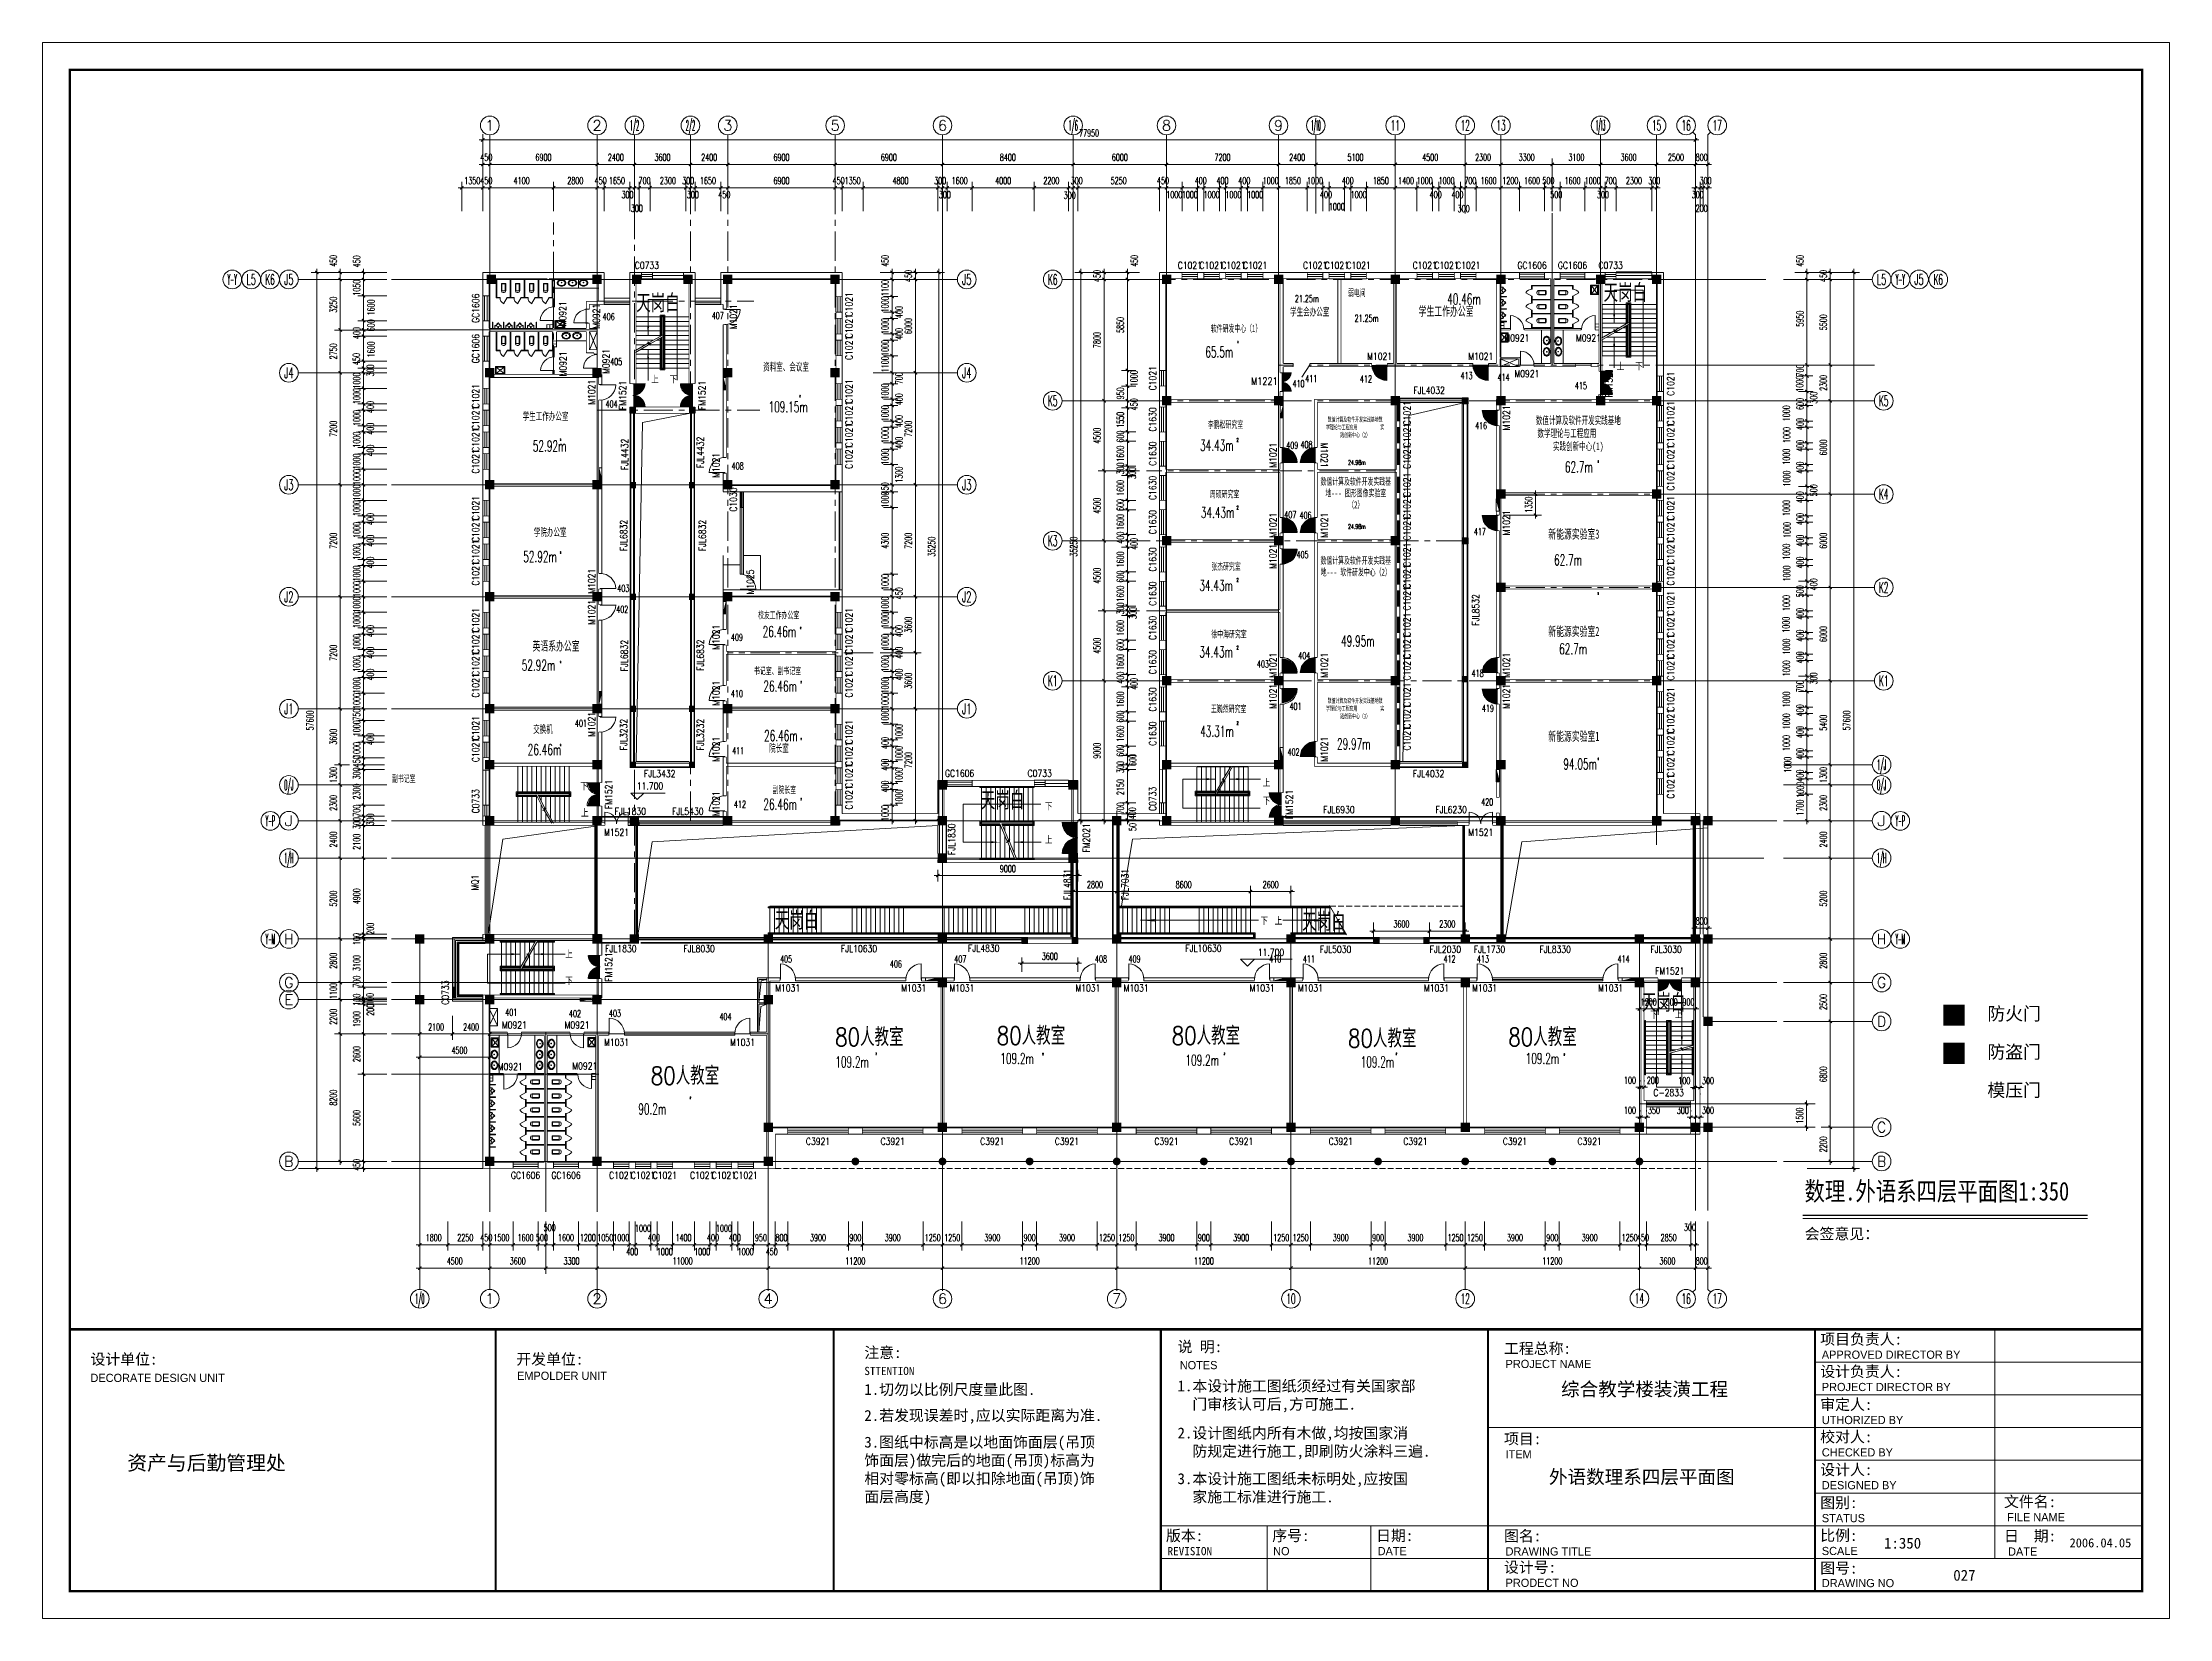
# Model space of a CAD drawing. Extents: x 1575758 to 1999219, y -897052 to -636879.
# Drawn here: x 1719245 to 1855965, y -850054 to -748741 of the extents above; entities that cross this region are included whole.
import ezdxf
from ezdxf.enums import TextEntityAlignment as Align

# ---------------------------------------------------------------- set-up
doc = ezdxf.new("R2010")
doc.units = 0
doc.header["$LTSCALE"] = 1500
doc.header["$MEASUREMENT"] = 0
doc.linetypes.add('CENTER', pattern=[2, 1.25, -0.25, 0.25, -0.25])
doc.linetypes.add('DASH', pattern=[0.35, 0.25, -0.1])
doc.layers.get('0').update_dxf_attribs({"linetype": 'CONTINUOUS', "lineweight": 5})
doc.layers.get('DEFPOINTS').update_dxf_attribs({"linetype": 'CONTINUOUS', "lineweight": 5})
for name, color, linetype, lineweight in [('AXIS', 7, 'CONTINUOUS', 5), ('AXIS_TEXT', 7, 'CONTINUOUS', 5), ('COLUMN', 7, 'CONTINUOUS', 5), ('DOTE', 7, 'CENTER', 5), ('LVTRY', 7, 'CONTINUOUS', 5), ('LVTRY_WINDOW', 7, 'CONTINUOUS', 5), ('OTHER', 7, 'CONTINUOUS', 5), ('P-S-TEXT', 7, 'CONTINUOUS', 5), ('PUB_DIM', 7, 'CONTINUOUS', 5), ('PUB_TEXT', 7, 'CONTINUOUS', 5), ('STAIR', 7, 'CONTINUOUS', 0), ('U型玻璃', 7, 'CONTINUOUS', 5), ('WALL', 7, 'CONTINUOUS', 5), ('WINDOW', 7, 'CONTINUOUS', 0), ('WINDOW_TEXT', 7, 'CONTINUOUS', 5), ('墙线3', 7, 'CONTINUOUS', 5), ('我的', 7, 'CONTINUOUS', 5), ('消火栓', 7, 'CONTINUOUS', 5), ('看线', 7, 'CONTINUOUS', 5), ('管井', 7, 'CONTINUOUS', 5), ('虚线', 7, 'DASH', 5), ('防火卷帘', 7, 'CONTINUOUS', 5), ('防火卷帘名称', 7, 'CONTINUOUS', 5)]:
    doc.layers.add(name, color=color, linetype=linetype, lineweight=lineweight)
for name, color, linetype in [('JIAJU1', 1, 'CONTINUOUS'), ('防火门', 10, 'CONTINUOUS'), ('防盗门', 180, 'CONTINUOUS')]:
    doc.layers.add(name, color=color, linetype=linetype)
doc.styles.add('_SIMPLEX', font='SIMPLEX.shx', dxfattribs={"width": 0.6})
doc.styles.add('COMPLEX', font='COMPLEX')
doc.styles.add('DIM_FONT', font='romans.shx', dxfattribs={"width": 0.6})
doc.styles.add('H1', font='romans.shx', dxfattribs={"width": 1.2, "bigfont": 'hztxt.shx'})
doc.styles.add('SIMPLEX', font='SIMPLEX.SHX', dxfattribs={"width": 0.6})
doc.styles.add('ST', font='')
doc.styles.get("Standard").update_dxf_attribs({"font": 'simhei.ttf', "height": 1.2})
doc.styles.get('ST').set_extended_font_data('SimSun')
doc.dimstyles.new('NORMAL', dxfattribs={"dimscale": 1.5, "dimtxt": 300, "dimasz": 1, "dimexe": 250, "dimexo": 300, "dimgap": 150, "dimtad": 1, "dimdec": 0, "dimdsep": 46, "dimtxsty": 'DIM_FONT', "dimblk1": '_DIMX', "dimblk2": '_DIMX', "dimsah": 1, "dimcen": 2.5, "dimdle": 0.3, "dimclrd": 256, "dimclre": 256, "dimclrt": 256, "dimadec": 0, "dimazin": 0, "dimtfac": 1, "dimtdec": 0, "dimtix": 1, "dimtmove": 2, "dimatfit": 3, "dimldrblk": '_DIMX', "dimfxl": 1, "dimtvp": 1, "dimtolj": 1, "dimtzin": 0, "dimlwd": -1, "dimlwe": -1, "dimarcsym": 0})

msp = doc.modelspace()

# ---------------------------------------------------------------- texts
at = {"layer": 'AXIS', "color": 250, "attachment_point": 1}
for s, insert, char_height, width in [('{\\fSimHei|b0|i0|c134|p2;\\C5;防火门}', (1844261.7, -810750.7), 840, 5829.141), ('{\\fSimHei|b0|i0|c134|p2;\\C5;防盗门}', (1844261.7, -813210.6), 840, 5829.141), ('{\\fSimHei|b0|i0|c134|p2;\\C5;模压门}', (1844261.7, -815670.4), 840, 5829.141), ('{\\fSimHei|b0|i0|c134|p2;\\C5;会签意见：}', (1832517, -824971.5), 701.131, 6476.823), ('{\\fSimHei|b0|i0|c134|p2;\\C5;说 明:}', (1792203.2, -832231.8), 701.131, 6476.823), ('{\\fSimHei|b0|i0|c134|p2;\\C5;工程总称:}', (1813188.7, -832342.4), 701.131, 6476.823), ('{\\fSimHei|b0|i0|c134|p2;\\C5;项目负责人:}', (1833517, -831745.8), 701.131, 6476.823), ('{\\fSimHei|b0|i0|c134|p2;\\C5;设计单位:}', (1722326.5, -833033), 701.131, 6476.823), ('{\\fSimHei|b0|i0|c134|p2;\\C5;开发单位:}', (1749700.1, -833033), 701.131, 6476.823), ('{\\fSimSun|b0|i0|c134|p2;\\C5;STTENTION}', (1772070.2, -833880.4), 525.848, 6476.823), ('\\fￋￎￌ￥|b0|i0|c134|p2;\\C5;NOTES', (1792346.1, -833502.6), 525.848, 6476.823), ('\\fￋￎￌ￥|b0|i0|c134|p2;\\C5;PROJECT NAME', (1813290.3, -833429), 525.848, 6476.823), ('{\\fSimHei|b0|i0|c134|p2;\\C5;设计负责人:}', (1833517, -833823.4), 701.131, 6476.823), ('\\fￋￎￌ￥|b0|i0|c134|p2;\\C5;APPROVED DIRECTOR BY', (1833618.6, -832833.2), 525.848, 10946.369), ('\\fￋￎￌ￥|b0|i0|c134|p2;\\C5;DECORATE DESIGN UNIT', (1722326.5, -834323.8), 525.848, 8852.586), ('\\fￋￎￌ￥|b0|i0|c134|p2;\\C5;EMPOLDER UNIT', (1749746.4, -834188.7), 525.848, 9314.727), ('{\\fSimHei|b0|i0|c134|p2;\\C5;1.切勿以比例尺度量此图.}', (1772070.2, -834980.1), 701.131, 17463.279), ('{\\fSimHei|b0|i0|c134|p2;\\C5;1.本设计施工图纸须经过有关国家部\\P  门审核认可后,方可施工.}', (1792203.2, -834754.3), 701.131, 17463.279), ('{\\fSimHei|b0|i0|c134|p2;\\C5;综合教学楼装潢工程}', (1816855.4, -834874.7), 874.895, 17614.867), ('\\fￋￎￌ￥|b0|i0|c134|p2;\\C5;PROJECT DIRECTOR BY', (1833618.6, -834910.8), 525.848, 10946.369), ('{\\fSimHei|b0|i0|c134|p2;\\C5;2.若发现误差时,应以实际距离为准.}', (1772070.2, -836653), 701.131, 17463.279), ('{\\fSimHei|b0|i0|c134|p2;\\C5;审定人:}', (1833517, -835945.8), 701.131, 6476.823), ('{\\fSimHei|b0|i0|c134|p2;\\C5;2.设计图纸内所有木做,均按国家消\\P  防规定进行施工,即刷防火涂料三遍.}', (1792203.2, -837779.4), 701.131, 17463.279), ('{\\fSimHei|b0|i0|c134|p2;\\C5;项目:}', (1813188.7, -838150.3), 701.131, 6476.823), ('{\\fSimHei|b0|i0|c134|p2;\\C5;校对人:}', (1833517, -838025), 701.131, 6476.823), ('\\fￋￎￌ￥|b0|i0|c134|p2;\\C5;UTHORIZED BY', (1833618.6, -837033.2), 525.848, 10946.369), ('{\\C5;资产与后勤管理处}', (1724691.6, -839588.7), 933.333, 28945.32), ('{\\fSimHei|b0|i0|c134|p2;\\C5;3.图纸中标高是以地面饰面层(吊顶\\P饰面层)做完后的地面(吊顶)标高为\\P相对零标高(即以扣除地面(吊顶)饰\\P面层高度)}', (1772070.2, -838366.5), 701.131, 17463.279), ('\\fￋￎￌ￥|b0|i0|c134|p2;\\C5;ITEM', (1813290.3, -839237), 525.848, 6476.823), ('\\fￋￎￌ￥|b0|i0|c134|p2;\\C5;CHECKED BY', (1833618.6, -839112.4), 525.848, 10946.369), ('{\\fSimHei|b0|i0|c134|p2;\\C5;3.本设计施工图纸未标明处,应按国\\P  家施工标准进行施工.}', (1792203.2, -840717.5), 701.131, 17463.279), ('{\\C5;外语数理系四层平面图}', (1816079.9, -840512.2), 874.895, 17614.867), ('{\\fSimHei|b0|i0|c134|p2;\\C5;设计人:}', (1833517, -840135.6), 701.131, 6476.823), ('{\\fSimHei|b0|i0|c134|p2;\\C5;图别:}', (1833517, -842253.3), 701.131, 6476.823), ('\\fￋￎￌ￥|b0|i0|c134|p2;\\C5;DESIGNED BY', (1833618.6, -841223), 525.848, 10946.369), ('{\\fSimHei|b0|i0|c134|p2;\\C5;文件名:}', (1845331, -842192.9), 701.131, 6476.823), ('\\fￋￎￌ￥|b0|i0|c134|p2;\\C5;STATUS', (1833618.6, -843340.7), 525.848, 10946.369), ('\\fￋￎￌ￥|b0|i0|c134|p2;\\C5;FILE NAME', (1845533.3, -843280.3), 525.848, 10946.369), ('{\\fSimHei|b0|i0|c134|p2;\\C5;版本:}', (1791460.5, -844374.8), 701.131, 6476.823), ('{\\fSimHei|b0|i0|c134|p2;\\C5;序号:}', (1798292.4, -844374.8), 701.131, 6476.823), ('{\\fSimHei|b0|i0|c134|p2;\\C5;日期:}', (1804966.1, -844374.8), 701.131, 6476.823), ('{\\fSimHei|b0|i0|c134|p2;\\C5;图名:}', (1813188.7, -844394), 701.131, 7730.349), ('{\\fSimHei|b0|i0|c134|p2;\\C5;比例:}', (1833517, -844365), 701.131, 6476.823), ('{\\C5;1:350}', (1837616.9, -844861.5), 701.131, 6476.823), ('{\\fSimHei|b0|i0|c134|p2;\\C5;日  期:}', (1845331, -844402.9), 701.131, 6476.823), ('{\\C5;2006.04.05}', (1849544.7, -844901.3), 583.333, 6476.823), ('{\\fSimSun|b0|i0|c134|p2;\\C5;REVISION}', (1791562, -845462.2), 525.848, 6476.823), ('\\fￋￎￌ￥|b0|i0|c134|p2;\\C5;NO', (1798348.5, -845462.2), 525.848, 6476.823), ('\\fￋￎￌ￥|b0|i0|c134|p2;\\C5;DATE', (1805067.7, -845462.2), 525.848, 6476.823), ('\\fￋￎￌ￥|b0|i0|c134|p2;\\C5;DRAWING TITLE', (1813290.3, -845480.7), 525.848, 6476.823), ('\\fￋￎￌ￥|b0|i0|c134|p2;\\C5;SCALE', (1833618.6, -845452.4), 525.848, 10946.369), ('\\fￋￎￌ￥|b0|i0|c134|p2;\\C5;DATE', (1845593.7, -845490.3), 525.848, 10946.369), ('{\\fSimHei|b0|i0|c134|p2;\\C5;设计号:}', (1813188.7, -846410.6), 701.131, 6476.823), ('\\fￋￎￌ￥|b0|i0|c134|p2;\\C5;PRODECT NO', (1813290.3, -847498), 525.848, 10946.369), ('{\\fSimHei|b0|i0|c134|p2;\\C5;图号:}', (1833517, -846465), 701.131, 6476.823), ('\\fￋￎￌ￥|b0|i0|c134|p2;\\C5;DRAWING NO', (1833618.6, -847515.5), 525.848, 10946.369), ('{\\C5;027}', (1842070, -846924.3), 701.13, 6476.823)]:
    msp.add_mtext(s, dxfattribs=dict(at, insert=insert, char_height=char_height, width=width))
at = {"layer": 'JIAJU1', "color": 22, "insert": (1772070.2, -832608.5), "char_height": 701.131, "width": 6476.823, "attachment_point": 1}
msp.add_mtext('{\\fSimHei|b0|i0|c134|p2;\\C5;注意:}', dxfattribs=at)
at = {"layer": 'P-S-TEXT', "style": 'H1', "width": 0.8}
for s, p in [('上', (1820437.5, -769810.6)), ('下', (1821628.4, -769810.6)), ('上', (1758375.3, -770654.1)), ('下', (1759558.8, -770654.1)), ('下', (1753815.7, -796806.3)), ('上', (1753860.3, -798520.9)), ('下', (1783674.1, -798102.6)), ('上', (1783674.1, -800250.9)), ('下', (1797533.5, -805464.5)), ('上', (1798451.1, -805464.5)), ('上', (1752847.1, -807606.4)), ('下', (1752847.1, -809320.2))]:
    msp.add_text(s, height=450, rotation=360, dxfattribs=at).set_placement(p)
for s, p in [('上', (1797682.9, -796585.5)), ('下', (1797682.9, -797748.1)), ('下', (1822597.1, -811506.3)), ('上', (1824173.9, -811469.2))]:
    msp.add_text(s, height=450, dxfattribs=at).set_placement(p)
at = {"layer": 'PUB_DIM', "style": 'DIM_FONT', "width": 0.8}
for p in [(1758294.7, -796545.5), (1798213.3, -807232)]:
    msp.add_text('11.700', height=450, rotation=360, dxfattribs=at).set_placement(p, align=Align.MIDDLE)
at = {"layer": 'PUB_TEXT'}
for s, height, style, width, p in [('M1221', 480, 'H1', 0.8, (1796929, -770754.2)), (' 2', 225, 'DIM_FONT', 0.6, (1795882.9, -774401.2)), (' 2', 225, 'DIM_FONT', 0.6, (1795882.9, -778753.4)), (' 2', 225, 'DIM_FONT', 0.6, (1795882.9, -783401.4)), (' 2', 225, 'DIM_FONT', 0.6, (1795882.9, -787753.5)), (' 2', 225, 'DIM_FONT', 0.6, (1795882.9, -792612.2)), ('2', 120, 'DIM_FONT', 0.8, (1772785.5, -813811.8)), ('2', 120, 'DIM_FONT', 0.8, (1783511, -813836.1)), ('2', 120, 'DIM_FONT', 0.8, (1795174.1, -813811.8)), ('2', 120, 'DIM_FONT', 0.8, (1806225.8, -813811.8)), ('2', 120, 'H1', 0.8, (1817023.9, -813861.8))]:
    msp.add_text(s, height=height, dxfattribs=dict(at, style=style, width=width)).set_placement(p)
at = {"layer": 'PUB_TEXT', "lineweight": 0, "style": 'ST', "width": 0.8}
msp.add_text('数理.外语系四层平面图1:350', height=1200, dxfattribs=at).set_placement((1832506.1, -823186.2))
at = {"layer": 'PUB_TEXT', "char_height": 120, "width": 491, "attachment_point": 3, "style": 'DIM_FONT'}
for insert in [(1796126.7, -767932.1), (1767974.3, -771418.6), (1752584.7, -774212), (1819285.8, -775617.6), (1752584.7, -781466.9), (1819285.8, -784101.1), (1768015.1, -786315.3), (1752584.7, -788505.6), (1768044.7, -789799.8), (1752584.7, -793843.9), (1768044.7, -793457.8), (1819285.8, -794731.9), (1768044.7, -797322.3), (1760928.1, -816524.1)]:
    msp.add_mtext('2', dxfattribs=dict(at, insert=insert))
at = {"layer": 'WINDOW_TEXT', "style": '_SIMPLEX', "width": 0.8}
msp.add_text('MQ1', height=450, rotation=90, dxfattribs=at).set_placement((1747272.5, -803256.8))
at = {"layer": '我的', "lineweight": 0, "style": 'H1', "width": 0.8}
for s, p in [('天岗白', (1819588.3, -765419.9)), ('天岗白', (1757406.1, -766082.7)), ('天岗白', (1779555.2, -798052.6)), ('天岗白', (1766310.4, -805771.1)), ('天岗白', (1800210.4, -805850.8)), ('天岗白', (1822052.6, -811054.4)), ('80人教室', (1770192.6, -813259.8)), ('80人教室', (1780581.7, -813174)), ('80人教室', (1791829.3, -813174)), ('80人教室', (1803162.8, -813345.6)), ('80人教室', (1813466, -813259.8)), ('80人教室', (1758344, -815747.6))]:
    msp.add_text(s, height=1166.4, dxfattribs=at).set_placement(p)
at = {"layer": '我的', "color": 0, "lineweight": 5, "style": 'DIM_FONT'}
for s, insert, char_height, width, attachment_point in [('{\\C3;21.25m}', (1799748.7, -764984.2), 450, 2070.57, 1), ('{\\fSimHei|b0|i0|c134|p2;弱电间}', (1803162.3, -764611), 450, 2371.54, 1), ('{\\fSimHei|b0|i0|c134|p2;学生工作办公室}', (1807703.5, -765709.1), 600, 3889.306, 1), ('{\\C3;40.46m}', (1809539.8, -764884), 700, 2170.76, 1), ('406', (1755254.4, -766147.8), 450, 1228.88, 1), ('407', (1762263.7, -766067.6), 450, 1228.88, 1), ('{\\fSimHei|b0|i0|c134|p2;软件研发中心（1）}', (1794343.9, -766898.5), 450, 3239.74, 1), ('{\\fSimHei|b0|i0|c134|p2;学生会办公室}', (1799439.4, -765799.4), 500, 3100.143, 1), ('{\\C3;21.25m}', (1803589.3, -766251.9), 450, 2070.57, 1), ('{\\C3;65.5m}', (1793989.6, -768287.1), 700, 2042.08, 1), ('405', (1755733.3, -769038.5), 450, 1228.88, 1), ('{\\fSimHei|b0|i0|c134|p2;资料室、会议室}', (1765569.1, -769337.7), 500, 5883.52, 1), ('410', (1799594.9, -770450.8), 450, 672.39, 1), ('411', (1800410.4, -770115.6), 450, 672.39, 1), ('412', (1803935.9, -770146.1), 450, 672.39, 1), ('413', (1810395.7, -769922), 450, 672.39, 1), ('414', (1812783.5, -770036.4), 450, 672.39, 1), ('415', (1817749.9, -770582.4), 450, 672.39, 1), ('{\\fSimHei|b0|i0|c134|p2;学生工作办公室}', (1750108.6, -772514.3), 500, 5883.52, 1), ('404', (1755436.6, -771758.3), 450, 1228.88, 1), ('{\\C3;109.15m}', (1765916.6, -771812), 700, 1947.1, 1), ('{\\fSimHei|b0|i0|c134|p2;李鹏松研究室}', (1794153.8, -773071.1), 450, 2444.227, 1), ('{\\fSTFangsong|b0|i0|c134|p2;数值计算及软件开发实践基地\\f宋体|b0|i0|c134|p2;数学理论与工程应用          实践创新中心（2）}', (1803619.6, -772820.3), 300, 3767.804, 2), ('416', (1811329.9, -773143.4), 450, 672.39, 1), ('{\\f宋体|b0|i0|c134|p2;数值计算及软件开发实践基地数学理论与工程应用       实践创新中心(1)}', (1817966.5, -772778.7), 500, 5559.236, 2), ('{\\C3;52.92m}', (1750763, -774331.8), 700, 1662.15, 1), ('{\\C3;34.43m}', (1793653.3, -774284.8), 700, 1614.67, 1), ('409', (1799191.2, -774419.8), 450, 672.39, 1), ('408', (1800105.7, -774376.6), 450, 672.39, 1), ('408', (1763545.1, -775733.2), 450, 1228.88, 1), ('{\\C3;24.98m}', (1803166, -775587.1), 300, 1703.21, 1), ('{\\C3;62.7m}', (1817103.6, -775682.3), 700, 2003.78, 1), ('{\\fSimHei|b0|i0|c134|p2;周硕研究室}', (1794280.8, -777546.7), 450, 2133.005, 1), ('{\\fSTFangsong|b0|i0|c134|p2;数值计算及软件开发实践基地\\fSimHei|b0|i0|c134|p2;--- 图形图像实验室（2）}', (1803661.5, -776732), 450, 3904.75, 2), ('{\\C3;34.43m}', (1793700.8, -778601.7), 700, 1614.67, 1), ('407', (1799067.8, -778878), 450, 672.39, 1), ('406', (1800046.9, -778900.8), 450, 672.39, 1), ('{\\fSimHei|b0|i0|c134|p2;学院办公室}', (1750828.5, -779965.4), 500, 5883.52, 1), ('{\\C3;24.98m}', (1803166, -779713.3), 300, 1703.21, 1), ('417', (1811251.6, -779959.8), 450, 672.39, 1), ('{\\fSimHei|b0|i0|c134|p2;新能源实验室3}', (1816036.9, -780039.3), 600, 6426.51, 1), ('{\\C3;52.92m}', (1750145.6, -781447.5), 700, 1662.15, 1), ('405', (1799852.9, -781433.4), 450, 672.39, 1), ('{\\fSTFangsong|b0|i0|c134|p2;数值计算及软件开发实践基地\\fSimHei|b0|i0|c134|p2;--- 软件研发中心（2）}', (1803661.5, -781812), 450, 3904.75, 2), ('{\\C3;62.7m}', (1816407.6, -781650.8), 700, 734.72, 1), ('{\\C3;34.43m}', (1793605.8, -783298), 700, 1614.67, 1), ('{\\fSimHei|b0|i0|c134|p2;张杰研究室}', (1794375.6, -782199.5), 450, 2195.249, 1), ('403', (1756195.8, -783598), 450, 1228.88, 1), ('402', (1756120.4, -784957.6), 450, 1228.88, 1), ('{\\fSimHei|b0|i0|c134|p2;校友工作办公室}', (1765240.3, -785321.7), 450, 5883.52, 1), ('{\\f宋体|b0|i0|c134|p2;英语系办公室}', (1750743.3, -787230.4), 600, 5883.52, 1), ('409', (1763494.5, -786757.6), 450, 1228.88, 1), ('{\\C3;26.46m}', (1765532.2, -786259.1), 700, 1994.58, 1), ('{\\fSimHei|b0|i0|c134|p2;徐中海研究室}', (1794375.6, -786548.1), 450, 2402.731, 1), ('{\\C3;49.95m}', (1802715, -786869.3), 700, 2103.97, 1), ('{\\fSimHei|b0|i0|c134|p2;新能源实验室2}', (1816036.9, -786294.2), 600, 6426.51, 1), ('{\\C3;62.7m}', (1816736.4, -787368.5), 700, 734.72, 1), ('{\\C3;52.92m}', (1750050.7, -788420.9), 700, 1662.15, 1), ('{\\fSimHei|b0|i0|c134|p2;书记室、副书记室}', (1764979.6, -788908.5), 450, 5883.52, 1), ('{\\C3;34.43m}', (1793605.8, -787567.5), 700, 1614.67, 1), ('403', (1797304.2, -788464.4), 450, 672.39, 1), ('404', (1799966.8, -787932.2), 450, 672.39, 1), ('{\\C3;26.46m}', (1765579.7, -789769.5), 700, 1994.58, 1), ('418', (1811113.1, -789072.3), 450, 672.39, 1), ('410', (1763494.5, -790372.8), 450, 1228.88, 1), ('{\\fSimHei|b0|i0|c134|p2;王巍然研究室}', (1794352.1, -791342.3), 450, 2614.149, 1), ('401', (1799400.2, -791187), 450, 672.39, 1), ('{\\fSTFangsong|b0|i0|c134|p2;数值计算及软件开发实践基地\\f宋体|b0|i0|c134|p2;数学理论与工程应用          实践创新中心（3）}', (1803619.6, -790899.8), 300, 3767.804, 2), ('419', (1811769.6, -791323.3), 450, 672.39, 1), ('{\\fSimHei|b0|i0|c134|p2;交换机}', (1750785.2, -792628.6), 500, 5883.52, 1), ('401', (1753474.7, -792291.2), 450, 1228.88, 1), ('{\\C3;26.46m}', (1765627.2, -792947.8), 700, 1994.58, 1), ('{\\C3;43.31m}', (1793659.5, -792670), 700, 2337.74, 1), ('{\\fSimHei|b0|i0|c134|p2;新能源实验室1}', (1816036.9, -793039), 600, 6426.51, 1), ('{\\C3;26.46m}', (1750430.3, -793849.2), 700, 1994.58, 1), ('411', (1763571.1, -794030.7), 450, 1228.88, 1), ('{\\fSimHei|b0|i0|c134|p2;院长室}', (1765953, -793848.7), 500, 5883.52, 1), ('402', (1799278, -794119), 450, 672.39, 1), ('{\\C3;29.97m}', (1802454.1, -793479.9), 700, 1836.8, 1), ('{\\C3;94.05m}', (1817004.2, -794775.1), 700, 1903.59, 1), ('{\\fSimHei|b0|i0|c134|p2;副书记室}', (1741710.1, -795837), 450, 5883.52, 1), ('{\\fSimHei|b0|i0|c134|p2;副院长室}', (1766172.9, -796554.9), 450, 5883.52, 1), ('412', (1763696.7, -797495.2), 450, 1228.88, 1), ('{\\C3;26.46m}', (1765579.7, -797359.6), 700, 1994.58, 1), ('420', (1811719.6, -797342.4), 450, 672.39, 1), ('405', (1766655.6, -807433.2), 450, 1894.64, 1), ('406', (1773713.9, -807749.5), 450, 1894.64, 1), ('407', (1777855.6, -807433.2), 450, 1894.64, 1), ('408', (1786898.9, -807433.2), 450, 1894.64, 1), ('409', (1789055.6, -807433.1), 450, 1894.64, 1), ('410', (1798098.9, -807433.1), 450, 1894.64, 1), ('411', (1800255.6, -807433.2), 450, 1894.64, 1), ('412', (1809298.9, -807433.2), 450, 1894.64, 1), ('413', (1811455.6, -807433.3), 450, 1894.64, 1), ('414', (1820498.9, -807433.3), 450, 1894.64, 1), ('401', (1748989.4, -810861.6), 450, 1894.64, 1), ('402', (1753088, -810952.5), 450, 1894.64, 1), ('403', (1755655.6, -810933.2), 450, 1894.64, 1), ('404', (1762754.5, -811145.7), 450, 1894.64, 1), ('{\\C3;109.2m}', (1770203.7, -813923.7), 700, 2381.17, 1), ('{\\C3;109.2m}', (1780810.8, -813707.5), 700, 2381.17, 1), ('{\\C3;109.2m}', (1792716.6, -813815.6), 700, 2381.17, 1), ('{\\C3;109.2m}', (1803973.1, -813923.7), 700, 2381.17, 1), ('{\\C3;109.2m}', (1814580.1, -813707.5), 700, 2381.17, 1), ('{\\C3;90.2m}', (1757540.2, -816950.9), 700, 3138.82, 1)]:
    msp.add_mtext(s, dxfattribs=dict(at, insert=insert, char_height=char_height, width=width, attachment_point=attachment_point))
at = {"layer": '防火卷帘名称', "style": '_SIMPLEX', "width": 0.8}
for s, p in [('FJL4032', (1807367.5, -771327.7)), ('FJL3432', (1757909.3, -795979)), ('FJL4032', (1807334, -795962.9)), ('FJL1830', (1756018, -798398.8)), ('FJL5430', (1759713.8, -798381.1)), ('FJL6930', (1801567.5, -798291.8)), ('FJL6230', (1808780.3, -798291.8)), ('FJL1830', (1755407, -807227)), ('FJL8030', (1760439.8, -807227.3)), ('FJL10630', (1770564.9, -807227.3)), ('FJL4830', (1778736.9, -807205.6)), ('FJL10630', (1792704.9, -807205.6)), ('FJL5030', (1801354.2, -807270.6)), ('FJL2030', (1808409.4, -807270.6)), ('FJL1730', (1811249.1, -807270.6)), ('FJL8330', (1815470.9, -807251.8)), ('FJL3030', (1822598.8, -807251.8))]:
    msp.add_text(s, height=450, dxfattribs=at).set_placement(p)
for s, p in [('FJL4432', (1756881.4, -776232.8)), ('FJL4432', (1761756.7, -776102.6)), ('FJL6832', (1756817.1, -781445.6)), ('FJL6832', (1761889.3, -781445.6)), ('FJL8532', (1811589.5, -786227.2)), ('FJL6832', (1756862.9, -789166.6)), ('FJL6832', (1761764.1, -789138.3)), ('FJL3232', (1756825.6, -794242.8)), ('FJL3232', (1761743.6, -794242.8)), ('FJL1830', (1777914.6, -800972.3)), ('FJL4831', (1785336.5, -803883.8)), ('FJL7031', (1789044.6, -803883.8))]:
    msp.add_text(s, height=450, rotation=90, dxfattribs=at).set_placement(p)

# ---------------------------------------------------------------- blocks, each defined once
blk = doc.blocks.new('M_A2ZXL')
blk.add_line((-0.47, 0), (-0.47, -1))
blk.add_arc((-0.5, 0), 1, 271.6231, 0)
blk = doc.blocks.new('_FZH')
blk.add_solid([(0.5, -0.5), (-0.5, -0.5), (0.5, 0.5), (-0.5, 0.5)])
blk = doc.blocks.new('_ARROW')
blk.add_solid([(0, 0), (-1, 0.1), (-1, -0.1)])
blk = doc.blocks.new('M_S2RKC')
for points in [[(-0.41, 0.3), (0.16, -0.48), (-0.49, 0.11), (-0.49, -0.11)], [(-0.05, 0.5), (0.16, -0.48), (-0.25, 0.44), (-0.41, 0.3)], [(0.34, 0.38), (0.16, -0.48), (0.16, 0.48), (-0.05, 0.5)], [(0.51, 0), (0.16, -0.48), (0.46, 0.21), (0.34, 0.38)], [(0.46, -0.21), (0.34, -0.38), (0.51, 0), (0.16, -0.48)], [(-0.49, -0.11), (0.16, -0.48), (-0.41, -0.3), (-0.25, -0.44)], [(-0.25, -0.44), (0.16, -0.48), (-0.05, -0.5)]]:
    blk.add_solid(points)
blk = doc.blocks.new('_WBLK')
for p, q in [((-0.5, 0.5), (0.5, 0.5)), ((0.5, 0.167), (-0.5, 0.167)), ((0.5, -0.167), (-0.5, -0.167)), ((-0.5, -0.5), (0.5, -0.5))]:
    blk.add_line(p, q)
at = {"layer": 'WINDOW_TEXT', "style": 'SIMPLEX', "flags": 9}
blk.add_attdef('A', text='', height=1, dxfattribs=at).set_placement((0, 1.5), align=Align.MIDDLE)
blk = doc.blocks.new('_LV6')
for p, q in [((-140, -340), (-140, -780)), ((140, -770), (-140, -770)), ((-110, -340), (-110, -770)), ((100, -300), (-100, -300)), ((100, -330), (-100, -330)), ((-30, -890), (30, -890)), ((110, -770), (110, -340)), ((140, -780), (140, -340))]:
    blk.add_line(p, q)
for centre, radius, start, end in [((-100, -340), 40, 90, 180), ((-30, -780), 110, 180, 270), ((-100, -340), 10, 90, 180), ((30, -780), 110, 270, 0), ((100, -340), 40, 0, 90), ((100, -340), 10, 0, 90)]:
    blk.add_arc(centre, radius, start, end)
blk = doc.blocks.new('_DBLK')
blk.add_line((-0.5, 0), (0, -0.87))
blk.add_arc((-0.5, 0), 1, 300, 0)
at = {"layer": 'WINDOW_TEXT', "style": 'SIMPLEX', "flags": 9}
blk.add_attdef('A', text='', height=1, dxfattribs=at).set_placement((0, 1.5), align=Align.MIDDLE)
blk = doc.blocks.new('_LV8')
for p, q in [((-205, 0), (205, 0)), ((-205, -191), (-205, 0)), ((205, 0), (205, -191))]:
    blk.add_line(p, q)
blk.add_circle((0, -60), 20)
for centre, radius, start, end in [((-243, -391), 203, 19.26394, 79.28939), ((-152, -175), 10, 114.10839, 248.1394), ((5, -526), 395, 66.66751, 114.10839), ((-243, -401), 233, 19.26394, 68.1394), ((0, -306), 54, 199.26394, 269.77771), ((0, -316), 24, 199.26394, 269.49984), ((0, -306), 54, 270.22229, 340.73606), ((0, -316), 24, 270.50016, 340.73606), ((243, -401), 233, 110.49411, 160.73606), ((243, -391), 203, 100.71061, 160.73606), ((158, -173), 10, 290.49411, 66.66751)]:
    blk.add_arc(centre, radius, start, end)
blk = doc.blocks.new('_GCBLK')
at = {"linetype": 'DASH'}
for p, q in [((-0.5, -0.5), (-0.5, 0.5)), ((-0.5, 0.2), (0.5, 0.2)), ((0.5, -0.5), (0.5, 0.5)), ((-0.5, -0.2), (0.5, -0.2))]:
    blk.add_line(p, q, dxfattribs=at)
at = {"layer": 'WINDOW_TEXT', "style": 'SIMPLEX', "flags": 9}
blk.add_attdef('A', text='', height=1, dxfattribs=at).set_placement((0, 1.5), align=Align.MIDDLE)
blk = doc.blocks.new('_LV3')
for points in [[(280, -265, 0.1243095), (260, -186, 0.1057071), (198, -113, 0.0869413), (110, -67, 0.0771373), (0, -50, 0.0771373), (-110, -67, 0.0869413), (-198, -113, 0.1057071), (-260, -186, 0.1243095), (-280, -265, 0.1243095), (-260, -344, 0.1057071), (-198, -417, 0.0869413), (-110, -463, 0.0771373), (0, -480, 0.0771373), (110, -463, 0.0869413), (198, -417, 0.1057071), (260, -344, 0.1243095)], [(230, -275, 0.1243095), (216, -220, 0.1057071), (168, -163, 0.0869413), (95, -125, 0.0771373), (0, -110, 0.0771373), (-95, -125, 0.0869413), (-168, -163, 0.1057071), (-216, -220, 0.1243095), (-230, -275, 0.1243095), (-216, -330, 0.1057071), (-168, -387, 0.0869413), (-95, -425, 0.0771373), (0, -440, 0.0771373), (95, -425, 0.0869413), (168, -387, 0.1057071), (216, -330, 0.1243095)]]:
    blk.add_lwpolyline(points, format="xyb", close=True)
blk.add_circle((0, -250), 20)
blk = doc.blocks.new('_DIMX')
blk.add_line((-150, 0), (150, 0))
at = {"const_width": 50}
blk.add_lwpolyline([(-70, -70), (70, 70)], dxfattribs=at)
blk = doc.blocks.new('*D1807')
at = {"layer": 'DEFPOINTS', "color": 0, "lineweight": 5}
for p in [(1788295, -803325), (1788295, -804708), (1796895, -804708)]:
    blk.add_point(p, dxfattribs=at)
at = {"layer": 'PUB_DIM'}
for p, q in [((1788295, -804258), (1788295, -802950)), ((1796894, -803325), (1788297, -803325)), ((1796895, -804258), (1796895, -802950))]:
    blk.add_line(p, q, dxfattribs=at)
at = {"layer": 'PUB_DIM', "xscale": 1.5, "yscale": 1.5, "zscale": 1.5, "rotation": 180}
blk.add_blockref('_DIMX', (1788295, -803325), dxfattribs=at)
at = {"layer": 'PUB_DIM', "xscale": 1.5, "yscale": 1.5, "zscale": 1.5}
blk.add_blockref('_DIMX', (1796895, -803325), dxfattribs=at)
at = {"layer": 'PUB_DIM', "insert": (1792595, -802875), "char_height": 450, "attachment_point": 5, "style": 'DIM_FONT'}
blk.add_mtext('\\A1;8600', dxfattribs=at)
blk = doc.blocks.new('*D1808')
at = {"layer": 'DEFPOINTS', "color": 0, "lineweight": 5}
for p in [(1796894, -803325), (1796894, -804708), (1799494, -804708)]:
    blk.add_point(p, dxfattribs=at)
at = {"layer": 'PUB_DIM'}
for p, q in [((1796894, -804258), (1796894, -802950)), ((1799492, -803325), (1796895, -803325)), ((1799494, -804258), (1799494, -802950))]:
    blk.add_line(p, q, dxfattribs=at)
at = {"layer": 'PUB_DIM', "xscale": 1.5, "yscale": 1.5, "zscale": 1.5, "rotation": 180}
blk.add_blockref('_DIMX', (1796894, -803325), dxfattribs=at)
at = {"layer": 'PUB_DIM', "xscale": 1.5, "yscale": 1.5, "zscale": 1.5}
blk.add_blockref('_DIMX', (1799494, -803325), dxfattribs=at)
at = {"layer": 'PUB_DIM', "insert": (1798194, -802875), "char_height": 450, "attachment_point": 5, "style": 'DIM_FONT'}
blk.add_mtext('\\A1;2600', dxfattribs=at)
blk = doc.blocks.new('*D1809')
at = {"layer": 'AXIS'}
for p, q in [((1743495, -812814), (1743495, -814347)), ((1747995, -812814), (1747995, -814347)), ((1743496, -813972), (1747993, -813972))]:
    blk.add_line(p, q, dxfattribs=at)
at = {"layer": 'DEFPOINTS', "color": 0, "lineweight": 5}
for p in [(1743495, -812364), (1747995, -812364), (1747995, -813972)]:
    blk.add_point(p, dxfattribs=at)
at = {"layer": 'AXIS', "xscale": 1.5, "yscale": 1.5, "zscale": 1.5, "rotation": 180}
blk.add_blockref('_DIMX', (1743495, -813972), dxfattribs=at)
at = {"layer": 'AXIS', "xscale": 1.5, "yscale": 1.5, "zscale": 1.5}
blk.add_blockref('_DIMX', (1747995, -813972), dxfattribs=at)
at = {"layer": 'AXIS', "insert": (1746045, -813522), "char_height": 450, "attachment_point": 5, "style": 'DIM_FONT'}
blk.add_mtext('\\A1;4500', dxfattribs=at)
blk = doc.blocks.new('*D1810')
at = {"layer": 'AXIS'}
for p, q in [((1743495, -811314), (1743495, -812847)), ((1745595, -811314), (1745595, -812847)), ((1743496, -812472), (1745593, -812472))]:
    blk.add_line(p, q, dxfattribs=at)
at = {"layer": 'DEFPOINTS', "color": 0, "lineweight": 5}
for p in [(1743495, -810864), (1745595, -810864), (1745595, -812472)]:
    blk.add_point(p, dxfattribs=at)
at = {"layer": 'AXIS', "xscale": 1.5, "yscale": 1.5, "zscale": 1.5, "rotation": 180}
blk.add_blockref('_DIMX', (1743495, -812472), dxfattribs=at)
at = {"layer": 'AXIS', "xscale": 1.5, "yscale": 1.5, "zscale": 1.5}
blk.add_blockref('_DIMX', (1745595, -812472), dxfattribs=at)
at = {"layer": 'AXIS', "insert": (1744545, -812022), "char_height": 450, "attachment_point": 5, "style": 'DIM_FONT'}
blk.add_mtext('\\A1;2100', dxfattribs=at)
blk = doc.blocks.new('*D1811')
at = {"layer": 'AXIS'}
for p, q in [((1745595, -811314), (1745595, -812847)), ((1747995, -811314), (1747995, -812847)), ((1747993, -812472), (1745596, -812472))]:
    blk.add_line(p, q, dxfattribs=at)
at = {"layer": 'DEFPOINTS', "color": 0, "lineweight": 5}
for p in [(1745595, -810864), (1747995, -810864), (1745595, -812472)]:
    blk.add_point(p, dxfattribs=at)
at = {"layer": 'AXIS', "xscale": 1.5, "yscale": 1.5, "zscale": 1.5, "rotation": 180}
blk.add_blockref('_DIMX', (1745595, -812472), dxfattribs=at)
at = {"layer": 'AXIS', "xscale": 1.5, "yscale": 1.5, "zscale": 1.5}
blk.add_blockref('_DIMX', (1747995, -812472), dxfattribs=at)
at = {"layer": 'AXIS', "insert": (1746795, -812022), "char_height": 450, "attachment_point": 5, "style": 'DIM_FONT'}
blk.add_mtext('\\A1;2400', dxfattribs=at)
blk = doc.blocks.new('A$C68C06AB7')
at = {"layer": '消火栓'}
blk.add_hatch(color=256, dxfattribs=at).paths.add_polyline_path([(800, 200), (0, 200), (800, 0)])
blk.add_line((0, 200), (800, 0), dxfattribs=at)
blk.add_lwpolyline([(0, 200), (0, 0), (800, 0), (800, 200)], close=True, dxfattribs=at)
blk = doc.blocks.new('M_S0BKA')
blk.add_solid([(0.5, 0.5), (0.5, -0.5), (-0.5, 0.5), (-0.5, -0.5)])
blk = doc.blocks.new('M_A3PTU')
for p, q in [((-0.5, 0), (-0.499, -0.498)), ((0.5, 0), (0.499, -0.498))]:
    blk.add_line(p, q)
for centre, start, end in [((-0.498, -0.001), 269.88501, 0.07634), ((0.498, -0.001), 179.92366, 270.11499)]:
    blk.add_arc(centre, 0.498, start, end)
blk = doc.blocks.new('_AXISO')
blk.add_circle((0, 0), 0.5)
at = {"layer": 'AXIS_TEXT', "style": 'COMPLEX', "width": 1.041667}
blk.add_attdef('A', text='', height=0.56, dxfattribs=at).set_placement((-0.25, -0.28), (0.25, -0.28), align=Align.FIT)
blk = doc.blocks.new('*D1812')
at = {"layer": 'DEFPOINTS', "color": 0, "lineweight": 5}
for p in [(1772636, -763972), (1772636, -769972), (1775357, -769972)]:
    blk.add_point(p, dxfattribs=at)
at = {"layer": 'PUB_DIM'}
for p, q in [((1773086, -763972), (1775732, -763972)), ((1775357, -763974), (1775357, -769971)), ((1773086, -769972), (1775732, -769972))]:
    blk.add_line(p, q, dxfattribs=at)
at = {"layer": 'PUB_DIM', "xscale": 1.5, "yscale": 1.5, "zscale": 1.5}
for p, rotation in [((1775357, -763972), 90), ((1775357, -769972), 270)]:
    blk.add_blockref('_DIMX', p, dxfattribs=dict(at, rotation=rotation))
at = {"layer": 'PUB_DIM', "insert": (1774907, -766972), "char_height": 450, "attachment_point": 5, "rotation": 90, "style": 'DIM_FONT'}
blk.add_mtext('\\A1;6000', dxfattribs=at)
blk = doc.blocks.new('*D1813')
at = {"layer": 'DEFPOINTS', "color": 0, "lineweight": 5}
for p in [(1772636, -769972), (1772636, -777172), (1775357, -777172)]:
    blk.add_point(p, dxfattribs=at)
at = {"layer": 'PUB_DIM'}
for p, q in [((1773086, -769972), (1775732, -769972)), ((1775357, -769974), (1775357, -777171)), ((1773086, -777172), (1775732, -777172))]:
    blk.add_line(p, q, dxfattribs=at)
at = {"layer": 'PUB_DIM', "xscale": 1.5, "yscale": 1.5, "zscale": 1.5}
for p, rotation in [((1775357, -769972), 90), ((1775357, -777172), 270)]:
    blk.add_blockref('_DIMX', p, dxfattribs=dict(at, rotation=rotation))
at = {"layer": 'PUB_DIM', "insert": (1774907, -773572), "char_height": 450, "attachment_point": 5, "rotation": 90, "style": 'DIM_FONT'}
blk.add_mtext('\\A1;7200', dxfattribs=at)
blk = doc.blocks.new('*D1814')
at = {"layer": 'DEFPOINTS', "color": 0, "lineweight": 5}
for p in [(1772636, -777172), (1772636, -784372), (1775357, -784372)]:
    blk.add_point(p, dxfattribs=at)
at = {"layer": 'PUB_DIM'}
for p, q in [((1773086, -777172), (1775732, -777172)), ((1775357, -777174), (1775357, -784371)), ((1773086, -784372), (1775732, -784372))]:
    blk.add_line(p, q, dxfattribs=at)
at = {"layer": 'PUB_DIM', "xscale": 1.5, "yscale": 1.5, "zscale": 1.5}
for p, rotation in [((1775357, -777172), 90), ((1775357, -784372), 270)]:
    blk.add_blockref('_DIMX', p, dxfattribs=dict(at, rotation=rotation))
at = {"layer": 'PUB_DIM', "insert": (1774907, -780772), "char_height": 450, "attachment_point": 5, "rotation": 90, "style": 'DIM_FONT'}
blk.add_mtext('\\A1;7200', dxfattribs=at)
blk = doc.blocks.new('*D1815')
at = {"layer": 'DEFPOINTS', "color": 0, "lineweight": 5}
for p in [(1772636, -784372), (1772636, -787972), (1775357, -787972)]:
    blk.add_point(p, dxfattribs=at)
at = {"layer": 'PUB_DIM'}
for p, q in [((1773086, -784372), (1775732, -784372)), ((1775357, -784374), (1775357, -787971)), ((1773086, -787972), (1775732, -787972))]:
    blk.add_line(p, q, dxfattribs=at)
at = {"layer": 'PUB_DIM', "xscale": 1.5, "yscale": 1.5, "zscale": 1.5}
for p, rotation in [((1775357, -784372), 90), ((1775357, -787972), 270)]:
    blk.add_blockref('_DIMX', p, dxfattribs=dict(at, rotation=rotation))
at = {"layer": 'PUB_DIM', "insert": (1774907, -786172), "char_height": 450, "attachment_point": 5, "rotation": 90, "style": 'DIM_FONT'}
blk.add_mtext('\\A1;3600', dxfattribs=at)
blk = doc.blocks.new('*D1816')
at = {"layer": 'DEFPOINTS', "color": 0, "lineweight": 5}
for p in [(1772636, -791572), (1772636, -798772), (1775357, -798772)]:
    blk.add_point(p, dxfattribs=at)
at = {"layer": 'PUB_DIM'}
for p, q in [((1773086, -791572), (1775732, -791572)), ((1775357, -791574), (1775357, -798771)), ((1773086, -798772), (1775732, -798772))]:
    blk.add_line(p, q, dxfattribs=at)
at = {"layer": 'PUB_DIM', "xscale": 1.5, "yscale": 1.5, "zscale": 1.5}
for p, rotation in [((1775357, -791572), 90), ((1775357, -798772), 270)]:
    blk.add_blockref('_DIMX', p, dxfattribs=dict(at, rotation=rotation))
at = {"layer": 'PUB_DIM', "insert": (1774907, -794872), "char_height": 450, "attachment_point": 5, "rotation": 90, "style": 'DIM_FONT'}
blk.add_mtext('\\A1;7200', dxfattribs=at)
blk = doc.blocks.new('*D1817')
at = {"layer": 'DEFPOINTS', "color": 0, "lineweight": 5}
for p in [(1772949, -763522), (1772949, -798772), (1776857, -798772)]:
    blk.add_point(p, dxfattribs=at)
at = {"layer": 'PUB_DIM'}
for p, q in [((1773399, -763522), (1777232, -763522)), ((1776857, -763524), (1776857, -798771)), ((1773399, -798772), (1777232, -798772))]:
    blk.add_line(p, q, dxfattribs=at)
at = {"layer": 'PUB_DIM', "xscale": 1.5, "yscale": 1.5, "zscale": 1.5}
for p, rotation in [((1776857, -763522), 90), ((1776857, -798772), 270)]:
    blk.add_blockref('_DIMX', p, dxfattribs=dict(at, rotation=rotation))
at = {"layer": 'PUB_DIM', "insert": (1776407, -781147), "char_height": 450, "attachment_point": 5, "rotation": 90, "style": 'DIM_FONT'}
blk.add_mtext('\\A1;35250', dxfattribs=at)
blk = doc.blocks.new('*D1818')
at = {"layer": 'DEFPOINTS', "color": 0, "lineweight": 5}
for p in [(1790201, -763972), (1787481, -771772), (1790201, -771772)]:
    blk.add_point(p, dxfattribs=at)
at = {"layer": 'PUB_DIM'}
for p, q in [((1789751, -763972), (1787106, -763972)), ((1787481, -763974), (1787481, -771771)), ((1789751, -771772), (1787106, -771772))]:
    blk.add_line(p, q, dxfattribs=at)
at = {"layer": 'PUB_DIM', "xscale": 1.5, "yscale": 1.5, "zscale": 1.5}
for p, rotation in [((1787481, -763972), 90), ((1787481, -771772), 270)]:
    blk.add_blockref('_DIMX', p, dxfattribs=dict(at, rotation=rotation))
at = {"layer": 'PUB_DIM', "insert": (1787031, -767872), "char_height": 450, "attachment_point": 5, "rotation": 90, "style": 'DIM_FONT'}
blk.add_mtext('\\A1;7800', dxfattribs=at)
blk = doc.blocks.new('*D1819')
at = {"layer": 'DEFPOINTS', "color": 0, "lineweight": 5}
for p in [(1790201, -771772), (1787481, -776272), (1790201, -776272)]:
    blk.add_point(p, dxfattribs=at)
at = {"layer": 'PUB_DIM'}
for p, q in [((1789751, -771772), (1787106, -771772)), ((1787481, -771774), (1787481, -776271)), ((1789751, -776272), (1787106, -776272))]:
    blk.add_line(p, q, dxfattribs=at)
at = {"layer": 'PUB_DIM', "xscale": 1.5, "yscale": 1.5, "zscale": 1.5}
for p, rotation in [((1787481, -771772), 90), ((1787481, -776272), 270)]:
    blk.add_blockref('_DIMX', p, dxfattribs=dict(at, rotation=rotation))
at = {"layer": 'PUB_DIM', "insert": (1787031, -774022), "char_height": 450, "attachment_point": 5, "rotation": 90, "style": 'DIM_FONT'}
blk.add_mtext('\\A1;4500', dxfattribs=at)
blk = doc.blocks.new('*D1820')
at = {"layer": 'DEFPOINTS', "color": 0, "lineweight": 5}
for p in [(1790201, -780772), (1787481, -785272), (1790201, -785272)]:
    blk.add_point(p, dxfattribs=at)
at = {"layer": 'PUB_DIM'}
for p, q in [((1789751, -780772), (1787106, -780772)), ((1787481, -780774), (1787481, -785271)), ((1789751, -785272), (1787106, -785272))]:
    blk.add_line(p, q, dxfattribs=at)
at = {"layer": 'PUB_DIM', "xscale": 1.5, "yscale": 1.5, "zscale": 1.5}
for p, rotation in [((1787481, -780772), 90), ((1787481, -785272), 270)]:
    blk.add_blockref('_DIMX', p, dxfattribs=dict(at, rotation=rotation))
at = {"layer": 'PUB_DIM', "insert": (1787031, -783022), "char_height": 450, "attachment_point": 5, "rotation": 90, "style": 'DIM_FONT'}
blk.add_mtext('\\A1;4500', dxfattribs=at)
blk = doc.blocks.new('*D1821')
at = {"layer": 'DEFPOINTS', "color": 0, "lineweight": 5}
for p in [(1790201, -789772), (1787481, -798772), (1790201, -798772)]:
    blk.add_point(p, dxfattribs=at)
at = {"layer": 'PUB_DIM'}
for p, q in [((1789751, -789772), (1787106, -789772)), ((1787481, -789774), (1787481, -798771)), ((1789751, -798772), (1787106, -798772))]:
    blk.add_line(p, q, dxfattribs=at)
at = {"layer": 'PUB_DIM', "xscale": 1.5, "yscale": 1.5, "zscale": 1.5}
for p, rotation in [((1787481, -789772), 90), ((1787481, -798772), 270)]:
    blk.add_blockref('_DIMX', p, dxfattribs=dict(at, rotation=rotation))
at = {"layer": 'PUB_DIM', "insert": (1787031, -794272), "char_height": 450, "attachment_point": 5, "rotation": 90, "style": 'DIM_FONT'}
blk.add_mtext('\\A1;9000', dxfattribs=at)
blk = doc.blocks.new('*D1822')
at = {"layer": 'DEFPOINTS', "color": 0, "lineweight": 5}
for p in [(1789889, -763522), (1785981, -798772), (1789889, -798772)]:
    blk.add_point(p, dxfattribs=at)
at = {"layer": 'PUB_DIM'}
for p, q in [((1789439, -763522), (1785606, -763522)), ((1785981, -763524), (1785981, -798771)), ((1789439, -798772), (1785606, -798772))]:
    blk.add_line(p, q, dxfattribs=at)
at = {"layer": 'PUB_DIM', "xscale": 1.5, "yscale": 1.5, "zscale": 1.5}
for p, rotation in [((1785981, -763522), 90), ((1785981, -798772), 270)]:
    blk.add_blockref('_DIMX', p, dxfattribs=dict(at, rotation=rotation))
at = {"layer": 'PUB_DIM', "insert": (1785531, -781147), "char_height": 450, "attachment_point": 5, "rotation": 90, "style": 'DIM_FONT'}
blk.add_mtext('\\A1;35250', dxfattribs=at)
blk = doc.blocks.new('*D1823')
at = {"layer": 'DEFPOINTS', "color": 0, "lineweight": 5}
for p in [(1830862, -763972), (1830862, -769472), (1834162, -769472)]:
    blk.add_point(p, dxfattribs=at)
at = {"layer": 'PUB_DIM'}
for p, q in [((1831312, -763972), (1834537, -763972)), ((1834162, -763974), (1834162, -769471)), ((1831312, -769472), (1834537, -769472))]:
    blk.add_line(p, q, dxfattribs=at)
at = {"layer": 'PUB_DIM', "xscale": 1.5, "yscale": 1.5, "zscale": 1.5}
for p, rotation in [((1834162, -763972), 90), ((1834162, -769472), 270)]:
    blk.add_blockref('_DIMX', p, dxfattribs=dict(at, rotation=rotation))
at = {"layer": 'PUB_DIM', "insert": (1833712, -766722), "char_height": 450, "attachment_point": 5, "rotation": 90, "style": 'DIM_FONT'}
blk.add_mtext('\\A1;5500', dxfattribs=at)
blk = doc.blocks.new('*D1824')
at = {"layer": 'DEFPOINTS', "color": 0, "lineweight": 5}
for p in [(1830862, -777772), (1830862, -783772), (1834162, -783772)]:
    blk.add_point(p, dxfattribs=at)
at = {"layer": 'PUB_DIM'}
for p, q in [((1831312, -777772), (1834537, -777772)), ((1834162, -777774), (1834162, -783771)), ((1831312, -783772), (1834537, -783772))]:
    blk.add_line(p, q, dxfattribs=at)
at = {"layer": 'PUB_DIM', "xscale": 1.5, "yscale": 1.5, "zscale": 1.5}
for p, rotation in [((1834162, -777772), 90), ((1834162, -783772), 270)]:
    blk.add_blockref('_DIMX', p, dxfattribs=dict(at, rotation=rotation))
at = {"layer": 'PUB_DIM', "insert": (1833712, -780772), "char_height": 450, "attachment_point": 5, "rotation": 90, "style": 'DIM_FONT'}
blk.add_mtext('\\A1;6000', dxfattribs=at)
blk = doc.blocks.new('*D1825')
at = {"layer": 'DEFPOINTS', "color": 0, "lineweight": 5}
for p in [(1830862, -783772), (1830862, -789772), (1834162, -789772)]:
    blk.add_point(p, dxfattribs=at)
at = {"layer": 'PUB_DIM'}
for p, q in [((1831312, -783772), (1834537, -783772)), ((1834162, -783774), (1834162, -789771)), ((1831312, -789772), (1834537, -789772))]:
    blk.add_line(p, q, dxfattribs=at)
at = {"layer": 'PUB_DIM', "xscale": 1.5, "yscale": 1.5, "zscale": 1.5}
for p, rotation in [((1834162, -783772), 90), ((1834162, -789772), 270)]:
    blk.add_blockref('_DIMX', p, dxfattribs=dict(at, rotation=rotation))
at = {"layer": 'PUB_DIM', "insert": (1833712, -786772), "char_height": 450, "attachment_point": 5, "rotation": 90, "style": 'DIM_FONT'}
blk.add_mtext('\\A1;6000', dxfattribs=at)
blk = doc.blocks.new('*D1826')
at = {"layer": 'DEFPOINTS', "color": 0, "lineweight": 5}
for p in [(1830862, -789772), (1830862, -795172), (1834162, -795172)]:
    blk.add_point(p, dxfattribs=at)
at = {"layer": 'PUB_DIM'}
for p, q in [((1831312, -789772), (1834537, -789772)), ((1834162, -789774), (1834162, -795171)), ((1831312, -795172), (1834537, -795172))]:
    blk.add_line(p, q, dxfattribs=at)
at = {"layer": 'PUB_DIM', "xscale": 1.5, "yscale": 1.5, "zscale": 1.5}
for p, rotation in [((1834162, -789772), 90), ((1834162, -795172), 270)]:
    blk.add_blockref('_DIMX', p, dxfattribs=dict(at, rotation=rotation))
at = {"layer": 'PUB_DIM', "insert": (1833712, -792472), "char_height": 450, "attachment_point": 5, "rotation": 90, "style": 'DIM_FONT'}
blk.add_mtext('\\A1;5400', dxfattribs=at)
blk = doc.blocks.new('*D1827')
at = {"layer": 'DEFPOINTS', "color": 0, "lineweight": 5}
for p in [(1830862, -771772), (1830862, -777772), (1834162, -777772)]:
    blk.add_point(p, dxfattribs=at)
at = {"layer": 'PUB_DIM'}
for p, q in [((1831312, -771772), (1834537, -771772)), ((1834162, -771774), (1834162, -777771)), ((1831312, -777772), (1834537, -777772))]:
    blk.add_line(p, q, dxfattribs=at)
at = {"layer": 'PUB_DIM', "xscale": 1.5, "yscale": 1.5, "zscale": 1.5}
for p, rotation in [((1834162, -771772), 90), ((1834162, -777772), 270)]:
    blk.add_blockref('_DIMX', p, dxfattribs=dict(at, rotation=rotation))
at = {"layer": 'PUB_DIM', "insert": (1833712, -774772), "char_height": 450, "attachment_point": 5, "rotation": 90, "style": 'DIM_FONT'}
blk.add_mtext('\\A1;6000', dxfattribs=at)
blk = doc.blocks.new('*D1828')
at = {"layer": 'DEFPOINTS', "color": 0, "lineweight": 5}
for p in [(1789981, -763972), (1788981, -769822), (1789981, -769822)]:
    blk.add_point(p, dxfattribs=at)
at = {"layer": 'PUB_DIM'}
for p, q in [((1789531, -763972), (1788606, -763972)), ((1788981, -763974), (1788981, -769821)), ((1789531, -769822), (1788606, -769822))]:
    blk.add_line(p, q, dxfattribs=at)
at = {"layer": 'PUB_DIM', "xscale": 1.5, "yscale": 1.5, "zscale": 1.5}
for p, rotation in [((1788981, -763972), 90), ((1788981, -769822), 270)]:
    blk.add_blockref('_DIMX', p, dxfattribs=dict(at, rotation=rotation))
at = {"layer": 'PUB_DIM', "insert": (1788531, -766897), "char_height": 450, "attachment_point": 5, "rotation": 90, "style": 'DIM_FONT'}
blk.add_mtext('\\A1;5850', dxfattribs=at)
blk = doc.blocks.new('*D1829')
at = {"layer": 'DEFPOINTS', "color": 0, "lineweight": 5}
for p in [(1788981, -770822), (1789981, -769822), (1789981, -770822)]:
    blk.add_point(p, dxfattribs=at)
at = {"layer": 'PUB_DIM'}
for p, q in [((1789531, -769822), (1788606, -769822)), ((1789531, -770822), (1788606, -770822)), ((1788981, -769824), (1788981, -770821))]:
    blk.add_line(p, q, dxfattribs=at)
at = {"layer": 'PUB_DIM', "xscale": 1.5, "yscale": 1.5, "zscale": 1.5}
for p, rotation in [((1788981, -769822), 90), ((1788981, -770822), 270)]:
    blk.add_blockref('_DIMX', p, dxfattribs=dict(at, rotation=rotation))
at = {"layer": 'PUB_DIM', "insert": (1789413, -770322), "char_height": 450, "attachment_point": 5, "rotation": 90, "style": 'DIM_FONT'}
blk.add_mtext('\\A1;1000', dxfattribs=at)
blk = doc.blocks.new('*D1830')
at = {"layer": 'DEFPOINTS', "color": 0, "lineweight": 5}
for p in [(1789981, -770822), (1788981, -771772), (1789981, -771772)]:
    blk.add_point(p, dxfattribs=at)
at = {"layer": 'PUB_DIM'}
for p, q in [((1789531, -770822), (1788606, -770822)), ((1788981, -770821), (1788981, -770819)), ((1788981, -770822), (1788981, -771772)), ((1789531, -771772), (1788606, -771772)), ((1788981, -771774), (1788981, -771775))]:
    blk.add_line(p, q, dxfattribs=at)
at = {"layer": 'PUB_DIM', "xscale": 1.5, "yscale": 1.5, "zscale": 1.5}
for p, rotation in [((1788981, -770822), 270), ((1788981, -771772), 90)]:
    blk.add_blockref('_DIMX', p, dxfattribs=dict(at, rotation=rotation))
at = {"layer": 'PUB_DIM', "insert": (1788531, -771297), "char_height": 450, "attachment_point": 5, "rotation": 90, "style": 'DIM_FONT'}
blk.add_mtext('\\A1;950', dxfattribs=at)
blk = doc.blocks.new('*D1831')
at = {"layer": 'DEFPOINTS', "color": 0, "lineweight": 5}
for p in [(1772857, -796372), (1772857, -796772), (1773857, -796372)]:
    blk.add_point(p, dxfattribs=at)
at = {"layer": 'PUB_DIM'}
for p, q in [((1773307, -796372), (1774232, -796372)), ((1773307, -796772), (1774232, -796772)), ((1773857, -796371), (1773857, -796369)), ((1773857, -796772), (1773857, -796372)), ((1773857, -796774), (1773857, -796775))]:
    blk.add_line(p, q, dxfattribs=at)
at = {"layer": 'PUB_DIM', "xscale": 1.5, "yscale": 1.5, "zscale": 1.5}
for p, rotation in [((1773857, -796372), 270), ((1773857, -796772), 90)]:
    blk.add_blockref('_DIMX', p, dxfattribs=dict(at, rotation=rotation))
at = {"layer": 'PUB_DIM', "insert": (1773407, -796572), "char_height": 450, "attachment_point": 5, "rotation": 90, "style": 'DIM_FONT'}
blk.add_mtext('\\A1;400', dxfattribs=at)
blk = doc.blocks.new('*D1832')
at = {"layer": 'DEFPOINTS', "color": 0, "lineweight": 5}
for p in [(1772857, -795372), (1773857, -795372), (1772857, -796372)]:
    blk.add_point(p, dxfattribs=at)
at = {"layer": 'PUB_DIM'}
for p, q in [((1773307, -795372), (1774232, -795372)), ((1773857, -796371), (1773857, -795374)), ((1773307, -796372), (1774232, -796372))]:
    blk.add_line(p, q, dxfattribs=at)
at = {"layer": 'PUB_DIM', "xscale": 1.5, "yscale": 1.5, "zscale": 1.5}
for p, rotation in [((1773857, -795372), 90), ((1773857, -796372), 270)]:
    blk.add_blockref('_DIMX', p, dxfattribs=dict(at, rotation=rotation))
at = {"layer": 'PUB_DIM', "insert": (1774289, -795872), "char_height": 450, "attachment_point": 5, "rotation": 90, "style": 'DIM_FONT'}
blk.add_mtext('\\A1;1000', dxfattribs=at)
blk = doc.blocks.new('*D1833')
at = {"layer": 'DEFPOINTS', "color": 0, "lineweight": 5}
for p in [(1772857, -794972), (1772857, -795372), (1773857, -794972)]:
    blk.add_point(p, dxfattribs=at)
at = {"layer": 'PUB_DIM'}
for p, q in [((1773307, -794972), (1774232, -794972)), ((1773307, -795372), (1774232, -795372)), ((1773857, -794971), (1773857, -794969)), ((1773857, -795372), (1773857, -794972)), ((1773857, -795374), (1773857, -795375))]:
    blk.add_line(p, q, dxfattribs=at)
at = {"layer": 'PUB_DIM', "xscale": 1.5, "yscale": 1.5, "zscale": 1.5}
for p, rotation in [((1773857, -794972), 270), ((1773857, -795372), 90)]:
    blk.add_blockref('_DIMX', p, dxfattribs=dict(at, rotation=rotation))
at = {"layer": 'PUB_DIM', "insert": (1773407, -795172), "char_height": 450, "attachment_point": 5, "rotation": 90, "style": 'DIM_FONT'}
blk.add_mtext('\\A1;400', dxfattribs=at)
blk = doc.blocks.new('*D1834')
at = {"layer": 'DEFPOINTS', "color": 0, "lineweight": 5}
for p in [(1772857, -793572), (1772857, -793972), (1773857, -793572)]:
    blk.add_point(p, dxfattribs=at)
at = {"layer": 'PUB_DIM'}
for p, q in [((1773307, -793572), (1774232, -793572)), ((1773307, -793972), (1774232, -793972)), ((1773857, -793571), (1773857, -793569)), ((1773857, -793972), (1773857, -793572)), ((1773857, -793974), (1773857, -793975))]:
    blk.add_line(p, q, dxfattribs=at)
at = {"layer": 'PUB_DIM', "xscale": 1.5, "yscale": 1.5, "zscale": 1.5}
for p, rotation in [((1773857, -793572), 270), ((1773857, -793972), 90)]:
    blk.add_blockref('_DIMX', p, dxfattribs=dict(at, rotation=rotation))
at = {"layer": 'PUB_DIM', "insert": (1773407, -793772), "char_height": 450, "attachment_point": 5, "rotation": 90, "style": 'DIM_FONT'}
blk.add_mtext('\\A1;400', dxfattribs=at)
blk = doc.blocks.new('*D1835')
at = {"layer": 'DEFPOINTS', "color": 0, "lineweight": 5}
for p in [(1772857, -797772), (1773857, -797772), (1772857, -798772)]:
    blk.add_point(p, dxfattribs=at)
at = {"layer": 'PUB_DIM'}
for p, q in [((1773307, -797772), (1774232, -797772)), ((1773857, -797771), (1773857, -797769)), ((1773857, -798772), (1773857, -797772)), ((1773307, -798772), (1774232, -798772)), ((1773857, -798774), (1773857, -798775))]:
    blk.add_line(p, q, dxfattribs=at)
at = {"layer": 'PUB_DIM', "xscale": 1.5, "yscale": 1.5, "zscale": 1.5}
for p, rotation in [((1773857, -797772), 270), ((1773857, -798772), 90)]:
    blk.add_blockref('_DIMX', p, dxfattribs=dict(at, rotation=rotation))
at = {"layer": 'PUB_DIM', "insert": (1773407, -798272), "char_height": 450, "attachment_point": 5, "rotation": 90, "style": 'DIM_FONT'}
blk.add_mtext('\\A1;1000', dxfattribs=at)
blk = doc.blocks.new('*D1836')
at = {"layer": 'DEFPOINTS', "color": 0, "lineweight": 5}
for p in [(1772857, -791572), (1773857, -791572), (1772857, -792572)]:
    blk.add_point(p, dxfattribs=at)
at = {"layer": 'PUB_DIM'}
for p, q in [((1773307, -791572), (1774232, -791572)), ((1773857, -791571), (1773857, -791569)), ((1773857, -792572), (1773857, -791572)), ((1773307, -792572), (1774232, -792572)), ((1773857, -792574), (1773857, -792575))]:
    blk.add_line(p, q, dxfattribs=at)
at = {"layer": 'PUB_DIM', "xscale": 1.5, "yscale": 1.5, "zscale": 1.5}
for p, rotation in [((1773857, -791572), 270), ((1773857, -792572), 90)]:
    blk.add_blockref('_DIMX', p, dxfattribs=dict(at, rotation=rotation))
at = {"layer": 'PUB_DIM', "insert": (1773407, -792072), "char_height": 450, "attachment_point": 5, "rotation": 90, "style": 'DIM_FONT'}
blk.add_mtext('\\A1;1000', dxfattribs=at)
blk = doc.blocks.new('*D1837')
at = {"layer": 'DEFPOINTS', "color": 0, "lineweight": 5}
for p in [(1831662, -795672), (1832662, -795672), (1831662, -796072)]:
    blk.add_point(p, dxfattribs=at)
at = {"layer": 'PUB_DIM'}
for p, q in [((1832112, -795672), (1833037, -795672)), ((1832662, -795671), (1832662, -795669)), ((1832662, -796072), (1832662, -795672)), ((1832112, -796072), (1833037, -796072)), ((1832662, -796074), (1832662, -796075))]:
    blk.add_line(p, q, dxfattribs=at)
at = {"layer": 'PUB_DIM', "xscale": 1.5, "yscale": 1.5, "zscale": 1.5}
for p, rotation in [((1832662, -795672), 270), ((1832662, -796072), 90)]:
    blk.add_blockref('_DIMX', p, dxfattribs=dict(at, rotation=rotation))
at = {"layer": 'PUB_DIM', "insert": (1832212, -795872), "char_height": 450, "attachment_point": 5, "rotation": 90, "style": 'DIM_FONT'}
blk.add_mtext('\\A1;400', dxfattribs=at)
blk = doc.blocks.new('*D1838')
at = {"layer": 'DEFPOINTS', "color": 0, "lineweight": 5}
for p in [(1831662, -794672), (1831662, -795672), (1832662, -794672)]:
    blk.add_point(p, dxfattribs=at)
at = {"layer": 'PUB_DIM'}
for p, q in [((1832112, -794672), (1833037, -794672)), ((1832112, -795672), (1833037, -795672)), ((1832662, -795671), (1832662, -794674))]:
    blk.add_line(p, q, dxfattribs=at)
at = {"layer": 'PUB_DIM', "xscale": 1.5, "yscale": 1.5, "zscale": 1.5}
for p, rotation in [((1832662, -794672), 90), ((1832662, -795672), 270)]:
    blk.add_blockref('_DIMX', p, dxfattribs=dict(at, rotation=rotation))
at = {"layer": 'PUB_DIM', "insert": (1831413, -795172), "char_height": 450, "attachment_point": 5, "rotation": 90, "style": 'DIM_FONT'}
blk.add_mtext('\\A1;1000', dxfattribs=at)
blk = doc.blocks.new('*D1839')
at = {"layer": 'DEFPOINTS', "color": 0, "lineweight": 5}
for p in [(1831662, -794272), (1832662, -794272), (1831662, -794672)]:
    blk.add_point(p, dxfattribs=at)
at = {"layer": 'PUB_DIM'}
for p, q in [((1832112, -794272), (1833037, -794272)), ((1832662, -794271), (1832662, -794269)), ((1832662, -794672), (1832662, -794272)), ((1832112, -794672), (1833037, -794672)), ((1832662, -794674), (1832662, -794675))]:
    blk.add_line(p, q, dxfattribs=at)
at = {"layer": 'PUB_DIM', "xscale": 1.5, "yscale": 1.5, "zscale": 1.5}
for p, rotation in [((1832662, -794272), 270), ((1832662, -794672), 90)]:
    blk.add_blockref('_DIMX', p, dxfattribs=dict(at, rotation=rotation))
at = {"layer": 'PUB_DIM', "insert": (1832212, -794472), "char_height": 450, "attachment_point": 5, "rotation": 90, "style": 'DIM_FONT'}
blk.add_mtext('\\A1;400', dxfattribs=at)
blk = doc.blocks.new('*D1840')
at = {"layer": 'DEFPOINTS', "color": 0, "lineweight": 5}
for p in [(1831662, -793272), (1831662, -794272), (1832662, -793272)]:
    blk.add_point(p, dxfattribs=at)
at = {"layer": 'PUB_DIM'}
for p, q in [((1832112, -793272), (1833037, -793272)), ((1832112, -794272), (1833037, -794272)), ((1832662, -794271), (1832662, -793274))]:
    blk.add_line(p, q, dxfattribs=at)
at = {"layer": 'PUB_DIM', "xscale": 1.5, "yscale": 1.5, "zscale": 1.5}
for p, rotation in [((1832662, -793272), 90), ((1832662, -794272), 270)]:
    blk.add_blockref('_DIMX', p, dxfattribs=dict(at, rotation=rotation))
at = {"layer": 'PUB_DIM', "insert": (1831330, -793772), "char_height": 450, "attachment_point": 5, "rotation": 90, "style": 'DIM_FONT'}
blk.add_mtext('\\A1;1000', dxfattribs=at)
blk = doc.blocks.new('*D1841')
at = {"layer": 'DEFPOINTS', "color": 0, "lineweight": 5}
for p in [(1831662, -792872), (1832662, -792872), (1831662, -793272)]:
    blk.add_point(p, dxfattribs=at)
at = {"layer": 'PUB_DIM'}
for p, q in [((1832112, -792872), (1833037, -792872)), ((1832662, -792871), (1832662, -792869)), ((1832662, -793272), (1832662, -792872)), ((1832112, -793272), (1833037, -793272)), ((1832662, -793274), (1832662, -793275))]:
    blk.add_line(p, q, dxfattribs=at)
at = {"layer": 'PUB_DIM', "xscale": 1.5, "yscale": 1.5, "zscale": 1.5}
for p, rotation in [((1832662, -792872), 270), ((1832662, -793272), 90)]:
    blk.add_blockref('_DIMX', p, dxfattribs=dict(at, rotation=rotation))
at = {"layer": 'PUB_DIM', "insert": (1832212, -793072), "char_height": 450, "attachment_point": 5, "rotation": 90, "style": 'DIM_FONT'}
blk.add_mtext('\\A1;400', dxfattribs=at)
blk = doc.blocks.new('*D1842')
at = {"layer": 'DEFPOINTS', "color": 0, "lineweight": 5}
for p in [(1831662, -791472), (1832662, -791472), (1831662, -791872)]:
    blk.add_point(p, dxfattribs=at)
at = {"layer": 'PUB_DIM'}
for p, q in [((1832112, -791472), (1833037, -791472)), ((1832662, -791471), (1832662, -791469)), ((1832662, -791872), (1832662, -791472)), ((1832112, -791872), (1833037, -791872)), ((1832662, -791874), (1832662, -791875))]:
    blk.add_line(p, q, dxfattribs=at)
at = {"layer": 'PUB_DIM', "xscale": 1.5, "yscale": 1.5, "zscale": 1.5}
for p, rotation in [((1832662, -791472), 270), ((1832662, -791872), 90)]:
    blk.add_blockref('_DIMX', p, dxfattribs=dict(at, rotation=rotation))
at = {"layer": 'PUB_DIM', "insert": (1832212, -791672), "char_height": 450, "attachment_point": 5, "rotation": 90, "style": 'DIM_FONT'}
blk.add_mtext('\\A1;400', dxfattribs=at)
blk = doc.blocks.new('*D1843')
at = {"layer": 'DEFPOINTS', "color": 0, "lineweight": 5}
for p in [(1831662, -790472), (1831662, -791472), (1832662, -790472)]:
    blk.add_point(p, dxfattribs=at)
at = {"layer": 'PUB_DIM'}
for p, q in [((1832112, -790472), (1833037, -790472)), ((1832112, -791472), (1833037, -791472)), ((1832662, -791471), (1832662, -790474))]:
    blk.add_line(p, q, dxfattribs=at)
at = {"layer": 'PUB_DIM', "xscale": 1.5, "yscale": 1.5, "zscale": 1.5}
for p, rotation in [((1832662, -790472), 90), ((1832662, -791472), 270)]:
    blk.add_blockref('_DIMX', p, dxfattribs=dict(at, rotation=rotation))
at = {"layer": 'PUB_DIM', "insert": (1831330, -790972), "char_height": 450, "attachment_point": 5, "rotation": 90, "style": 'DIM_FONT'}
blk.add_mtext('\\A1;1000', dxfattribs=at)
blk = doc.blocks.new('*D1844')
at = {"layer": 'DEFPOINTS', "color": 0, "lineweight": 5}
for p in [(1831662, -789472), (1831662, -789772), (1832662, -789472)]:
    blk.add_point(p, dxfattribs=at)
at = {"layer": 'PUB_DIM'}
for p, q in [((1832112, -789472), (1833037, -789472)), ((1832112, -789772), (1833037, -789772)), ((1832662, -789471), (1832662, -789469)), ((1832662, -789772), (1832662, -789472)), ((1832662, -789774), (1832662, -789775))]:
    blk.add_line(p, q, dxfattribs=at)
at = {"layer": 'PUB_DIM', "xscale": 1.5, "yscale": 1.5, "zscale": 1.5}
for p, rotation in [((1832662, -789472), 270), ((1832662, -789772), 90)]:
    blk.add_blockref('_DIMX', p, dxfattribs=dict(at, rotation=rotation))
at = {"layer": 'PUB_DIM', "insert": (1833094, -789622), "char_height": 450, "attachment_point": 5, "rotation": 90, "style": 'DIM_FONT'}
blk.add_mtext('\\A1;300', dxfattribs=at)
blk = doc.blocks.new('*D1845')
at = {"layer": 'DEFPOINTS', "color": 0, "lineweight": 5}
for p in [(1831662, -788072), (1831662, -788472), (1832662, -788072)]:
    blk.add_point(p, dxfattribs=at)
at = {"layer": 'PUB_DIM'}
for p, q in [((1832112, -788072), (1833037, -788072)), ((1832112, -788472), (1833037, -788472)), ((1832662, -788071), (1832662, -788069)), ((1832662, -788472), (1832662, -788072)), ((1832662, -788474), (1832662, -788475))]:
    blk.add_line(p, q, dxfattribs=at)
at = {"layer": 'PUB_DIM', "xscale": 1.5, "yscale": 1.5, "zscale": 1.5}
for p, rotation in [((1832662, -788072), 270), ((1832662, -788472), 90)]:
    blk.add_blockref('_DIMX', p, dxfattribs=dict(at, rotation=rotation))
at = {"layer": 'PUB_DIM', "insert": (1832212, -788272), "char_height": 450, "attachment_point": 5, "rotation": 90, "style": 'DIM_FONT'}
blk.add_mtext('\\A1;400', dxfattribs=at)
blk = doc.blocks.new('*D1846')
at = {"layer": 'DEFPOINTS', "color": 0, "lineweight": 5}
for p in [(1831662, -787072), (1832662, -787072), (1831662, -788072)]:
    blk.add_point(p, dxfattribs=at)
at = {"layer": 'PUB_DIM'}
for p, q in [((1832112, -787072), (1833037, -787072)), ((1832662, -788071), (1832662, -787074)), ((1832112, -788072), (1833037, -788072))]:
    blk.add_line(p, q, dxfattribs=at)
at = {"layer": 'PUB_DIM', "xscale": 1.5, "yscale": 1.5, "zscale": 1.5}
for p, rotation in [((1832662, -787072), 90), ((1832662, -788072), 270)]:
    blk.add_blockref('_DIMX', p, dxfattribs=dict(at, rotation=rotation))
at = {"layer": 'PUB_DIM', "insert": (1831330, -787572), "char_height": 450, "attachment_point": 5, "rotation": 90, "style": 'DIM_FONT'}
blk.add_mtext('\\A1;1000', dxfattribs=at)
blk = doc.blocks.new('*D1847')
at = {"layer": 'DEFPOINTS', "color": 0, "lineweight": 5}
for p in [(1831662, -786672), (1831662, -787072), (1832662, -786672)]:
    blk.add_point(p, dxfattribs=at)
at = {"layer": 'PUB_DIM'}
for p, q in [((1832112, -786672), (1833037, -786672)), ((1832112, -787072), (1833037, -787072)), ((1832662, -786671), (1832662, -786669)), ((1832662, -787072), (1832662, -786672)), ((1832662, -787074), (1832662, -787075))]:
    blk.add_line(p, q, dxfattribs=at)
at = {"layer": 'PUB_DIM', "xscale": 1.5, "yscale": 1.5, "zscale": 1.5}
for p, rotation in [((1832662, -786672), 270), ((1832662, -787072), 90)]:
    blk.add_blockref('_DIMX', p, dxfattribs=dict(at, rotation=rotation))
at = {"layer": 'PUB_DIM', "insert": (1832212, -786872), "char_height": 450, "attachment_point": 5, "rotation": 90, "style": 'DIM_FONT'}
blk.add_mtext('\\A1;400', dxfattribs=at)
blk = doc.blocks.new('*D1848')
at = {"layer": 'DEFPOINTS', "color": 0, "lineweight": 5}
for p in [(1831662, -785672), (1832662, -785672), (1831662, -786672)]:
    blk.add_point(p, dxfattribs=at)
at = {"layer": 'PUB_DIM'}
for p, q in [((1832112, -785672), (1833037, -785672)), ((1832662, -786671), (1832662, -785674)), ((1832112, -786672), (1833037, -786672))]:
    blk.add_line(p, q, dxfattribs=at)
at = {"layer": 'PUB_DIM', "xscale": 1.5, "yscale": 1.5, "zscale": 1.5}
for p, rotation in [((1832662, -785672), 90), ((1832662, -786672), 270)]:
    blk.add_blockref('_DIMX', p, dxfattribs=dict(at, rotation=rotation))
at = {"layer": 'PUB_DIM', "insert": (1831318, -786172), "char_height": 450, "attachment_point": 5, "rotation": 90, "style": 'DIM_FONT'}
blk.add_mtext('\\A1;1000', dxfattribs=at)
blk = doc.blocks.new('*D1849')
at = {"layer": 'DEFPOINTS', "color": 0, "lineweight": 5}
for p in [(1831662, -785272), (1831662, -785672), (1832662, -785272)]:
    blk.add_point(p, dxfattribs=at)
at = {"layer": 'PUB_DIM'}
for p, q in [((1832112, -785272), (1833037, -785272)), ((1832112, -785672), (1833037, -785672)), ((1832662, -785271), (1832662, -785269)), ((1832662, -785672), (1832662, -785272)), ((1832662, -785674), (1832662, -785675))]:
    blk.add_line(p, q, dxfattribs=at)
at = {"layer": 'PUB_DIM', "xscale": 1.5, "yscale": 1.5, "zscale": 1.5}
for p, rotation in [((1832662, -785272), 270), ((1832662, -785672), 90)]:
    blk.add_blockref('_DIMX', p, dxfattribs=dict(at, rotation=rotation))
at = {"layer": 'PUB_DIM', "insert": (1832212, -785472), "char_height": 450, "attachment_point": 5, "rotation": 90, "style": 'DIM_FONT'}
blk.add_mtext('\\A1;400', dxfattribs=at)
blk = doc.blocks.new('*D1850')
at = {"layer": 'DEFPOINTS', "color": 0, "lineweight": 5}
for p in [(1831662, -784272), (1832662, -784272), (1831662, -785272)]:
    blk.add_point(p, dxfattribs=at)
at = {"layer": 'PUB_DIM'}
for p, q in [((1832112, -784272), (1833037, -784272)), ((1832662, -785271), (1832662, -784274)), ((1832112, -785272), (1833037, -785272))]:
    blk.add_line(p, q, dxfattribs=at)
at = {"layer": 'PUB_DIM', "xscale": 1.5, "yscale": 1.5, "zscale": 1.5}
for p, rotation in [((1832662, -784272), 90), ((1832662, -785272), 270)]:
    blk.add_blockref('_DIMX', p, dxfattribs=dict(at, rotation=rotation))
at = {"layer": 'PUB_DIM', "insert": (1831330, -784772), "char_height": 450, "attachment_point": 5, "rotation": 90, "style": 'DIM_FONT'}
blk.add_mtext('\\A1;1000', dxfattribs=at)
blk = doc.blocks.new('*D1851')
at = {"layer": 'DEFPOINTS', "color": 0, "lineweight": 5}
for p in [(1831662, -783772), (1831662, -784272), (1832662, -783772)]:
    blk.add_point(p, dxfattribs=at)
at = {"layer": 'PUB_DIM'}
for p, q in [((1832112, -783772), (1833037, -783772)), ((1832112, -784272), (1833037, -784272)), ((1832662, -783771), (1832662, -783769)), ((1832662, -784272), (1832662, -783772)), ((1832662, -784274), (1832662, -784275))]:
    blk.add_line(p, q, dxfattribs=at)
at = {"layer": 'PUB_DIM', "xscale": 1.5, "yscale": 1.5, "zscale": 1.5}
for p, rotation in [((1832662, -783772), 270), ((1832662, -784272), 90)]:
    blk.add_blockref('_DIMX', p, dxfattribs=dict(at, rotation=rotation))
at = {"layer": 'PUB_DIM', "insert": (1832212, -784022), "char_height": 450, "attachment_point": 5, "rotation": 90, "style": 'DIM_FONT'}
blk.add_mtext('\\A1;500', dxfattribs=at)
blk = doc.blocks.new('*D1852')
at = {"layer": 'DEFPOINTS', "color": 0, "lineweight": 5}
for p in [(1831662, -782372), (1831662, -783372), (1832662, -782372)]:
    blk.add_point(p, dxfattribs=at)
at = {"layer": 'PUB_DIM'}
for p, q in [((1832112, -782372), (1833037, -782372)), ((1832112, -783372), (1833037, -783372)), ((1832662, -783371), (1832662, -782374))]:
    blk.add_line(p, q, dxfattribs=at)
at = {"layer": 'PUB_DIM', "xscale": 1.5, "yscale": 1.5, "zscale": 1.5}
for p, rotation in [((1832662, -782372), 90), ((1832662, -783372), 270)]:
    blk.add_blockref('_DIMX', p, dxfattribs=dict(at, rotation=rotation))
at = {"layer": 'PUB_DIM', "insert": (1831360, -782872), "char_height": 450, "attachment_point": 5, "rotation": 90, "style": 'DIM_FONT'}
blk.add_mtext('\\A1;1000', dxfattribs=at)
blk = doc.blocks.new('*D1853')
at = {"layer": 'DEFPOINTS', "color": 0, "lineweight": 5}
for p in [(1831662, -781972), (1832662, -781972), (1831662, -782372)]:
    blk.add_point(p, dxfattribs=at)
at = {"layer": 'PUB_DIM'}
for p, q in [((1832112, -781972), (1833037, -781972)), ((1832662, -781971), (1832662, -781969)), ((1832662, -782372), (1832662, -781972)), ((1832112, -782372), (1833037, -782372)), ((1832662, -782374), (1832662, -782375))]:
    blk.add_line(p, q, dxfattribs=at)
at = {"layer": 'PUB_DIM', "xscale": 1.5, "yscale": 1.5, "zscale": 1.5}
for p, rotation in [((1832662, -781972), 270), ((1832662, -782372), 90)]:
    blk.add_blockref('_DIMX', p, dxfattribs=dict(at, rotation=rotation))
at = {"layer": 'PUB_DIM', "insert": (1832212, -782172), "char_height": 450, "attachment_point": 5, "rotation": 90, "style": 'DIM_FONT'}
blk.add_mtext('\\A1;400', dxfattribs=at)
blk = doc.blocks.new('*D1854')
at = {"layer": 'DEFPOINTS', "color": 0, "lineweight": 5}
for p in [(1831662, -780972), (1831662, -781972), (1832662, -780972)]:
    blk.add_point(p, dxfattribs=at)
at = {"layer": 'PUB_DIM'}
for p, q in [((1832112, -780972), (1833037, -780972)), ((1832112, -781972), (1833037, -781972)), ((1832662, -781971), (1832662, -780974))]:
    blk.add_line(p, q, dxfattribs=at)
at = {"layer": 'PUB_DIM', "xscale": 1.5, "yscale": 1.5, "zscale": 1.5}
for p, rotation in [((1832662, -780972), 90), ((1832662, -781972), 270)]:
    blk.add_blockref('_DIMX', p, dxfattribs=dict(at, rotation=rotation))
at = {"layer": 'PUB_DIM', "insert": (1831330, -781472), "char_height": 450, "attachment_point": 5, "rotation": 90, "style": 'DIM_FONT'}
blk.add_mtext('\\A1;1000', dxfattribs=at)
blk = doc.blocks.new('*D1855')
at = {"layer": 'DEFPOINTS', "color": 0, "lineweight": 5}
for p in [(1831662, -780572), (1832662, -780572), (1831662, -780972)]:
    blk.add_point(p, dxfattribs=at)
at = {"layer": 'PUB_DIM'}
for p, q in [((1832112, -780572), (1833037, -780572)), ((1832662, -780571), (1832662, -780569)), ((1832662, -780972), (1832662, -780572)), ((1832112, -780972), (1833037, -780972)), ((1832662, -780974), (1832662, -780975))]:
    blk.add_line(p, q, dxfattribs=at)
at = {"layer": 'PUB_DIM', "xscale": 1.5, "yscale": 1.5, "zscale": 1.5}
for p, rotation in [((1832662, -780572), 270), ((1832662, -780972), 90)]:
    blk.add_blockref('_DIMX', p, dxfattribs=dict(at, rotation=rotation))
at = {"layer": 'PUB_DIM', "insert": (1832212, -780772), "char_height": 450, "attachment_point": 5, "rotation": 90, "style": 'DIM_FONT'}
blk.add_mtext('\\A1;400', dxfattribs=at)
blk = doc.blocks.new('*D1856')
at = {"layer": 'DEFPOINTS', "color": 0, "lineweight": 5}
for p in [(1831662, -779572), (1831662, -780572), (1832662, -779572)]:
    blk.add_point(p, dxfattribs=at)
at = {"layer": 'PUB_DIM'}
for p, q in [((1832112, -779572), (1833037, -779572)), ((1832112, -780572), (1833037, -780572)), ((1832662, -780571), (1832662, -779574))]:
    blk.add_line(p, q, dxfattribs=at)
at = {"layer": 'PUB_DIM', "xscale": 1.5, "yscale": 1.5, "zscale": 1.5}
for p, rotation in [((1832662, -779572), 90), ((1832662, -780572), 270)]:
    blk.add_blockref('_DIMX', p, dxfattribs=dict(at, rotation=rotation))
at = {"layer": 'PUB_DIM', "insert": (1831381, -780072), "char_height": 450, "attachment_point": 5, "rotation": 90, "style": 'DIM_FONT'}
blk.add_mtext('\\A1;1000', dxfattribs=at)
blk = doc.blocks.new('*D1857')
at = {"layer": 'DEFPOINTS', "color": 0, "lineweight": 5}
for p in [(1831662, -779172), (1832662, -779172), (1831662, -779572)]:
    blk.add_point(p, dxfattribs=at)
at = {"layer": 'PUB_DIM'}
for p, q in [((1832112, -779172), (1833037, -779172)), ((1832662, -779171), (1832662, -779169)), ((1832662, -779572), (1832662, -779172)), ((1832112, -779572), (1833037, -779572)), ((1832662, -779574), (1832662, -779575))]:
    blk.add_line(p, q, dxfattribs=at)
at = {"layer": 'PUB_DIM', "xscale": 1.5, "yscale": 1.5, "zscale": 1.5}
for p, rotation in [((1832662, -779172), 270), ((1832662, -779572), 90)]:
    blk.add_blockref('_DIMX', p, dxfattribs=dict(at, rotation=rotation))
at = {"layer": 'PUB_DIM', "insert": (1832212, -779372), "char_height": 450, "attachment_point": 5, "rotation": 90, "style": 'DIM_FONT'}
blk.add_mtext('\\A1;400', dxfattribs=at)
blk = doc.blocks.new('*D1858')
at = {"layer": 'DEFPOINTS', "color": 0, "lineweight": 5}
for p in [(1831662, -778172), (1831662, -779172), (1832662, -778172)]:
    blk.add_point(p, dxfattribs=at)
at = {"layer": 'PUB_DIM'}
for p, q in [((1832112, -778172), (1833037, -778172)), ((1832112, -779172), (1833037, -779172)), ((1832662, -779171), (1832662, -778174))]:
    blk.add_line(p, q, dxfattribs=at)
at = {"layer": 'PUB_DIM', "xscale": 1.5, "yscale": 1.5, "zscale": 1.5}
for p, rotation in [((1832662, -778172), 90), ((1832662, -779172), 270)]:
    blk.add_blockref('_DIMX', p, dxfattribs=dict(at, rotation=rotation))
at = {"layer": 'PUB_DIM', "insert": (1831330, -778672), "char_height": 450, "attachment_point": 5, "rotation": 90, "style": 'DIM_FONT'}
blk.add_mtext('\\A1;1000', dxfattribs=at)
blk = doc.blocks.new('*D1859')
at = {"layer": 'DEFPOINTS', "color": 0, "lineweight": 5}
for p in [(1831662, -777772), (1832662, -777772), (1831662, -778172)]:
    blk.add_point(p, dxfattribs=at)
at = {"layer": 'PUB_DIM'}
for p, q in [((1832112, -777772), (1833037, -777772)), ((1832662, -777771), (1832662, -777769)), ((1832662, -778172), (1832662, -777772)), ((1832112, -778172), (1833037, -778172)), ((1832662, -778174), (1832662, -778175))]:
    blk.add_line(p, q, dxfattribs=at)
at = {"layer": 'PUB_DIM', "xscale": 1.5, "yscale": 1.5, "zscale": 1.5}
for p, rotation in [((1832662, -777772), 270), ((1832662, -778172), 90)]:
    blk.add_blockref('_DIMX', p, dxfattribs=dict(at, rotation=rotation))
at = {"layer": 'PUB_DIM', "insert": (1832212, -777972), "char_height": 450, "attachment_point": 5, "rotation": 90, "style": 'DIM_FONT'}
blk.add_mtext('\\A1;400', dxfattribs=at)
blk = doc.blocks.new('*D1860')
at = {"layer": 'DEFPOINTS', "color": 0, "lineweight": 5}
for p in [(1831662, -776272), (1832662, -776272), (1831662, -777272)]:
    blk.add_point(p, dxfattribs=at)
at = {"layer": 'PUB_DIM'}
for p, q in [((1832112, -776272), (1833037, -776272)), ((1832662, -777271), (1832662, -776274)), ((1832112, -777272), (1833037, -777272))]:
    blk.add_line(p, q, dxfattribs=at)
at = {"layer": 'PUB_DIM', "xscale": 1.5, "yscale": 1.5, "zscale": 1.5}
for p, rotation in [((1832662, -776272), 90), ((1832662, -777272), 270)]:
    blk.add_blockref('_DIMX', p, dxfattribs=dict(at, rotation=rotation))
at = {"layer": 'PUB_DIM', "insert": (1831351, -776772), "char_height": 450, "attachment_point": 5, "rotation": 90, "style": 'DIM_FONT'}
blk.add_mtext('\\A1;1000', dxfattribs=at)
blk = doc.blocks.new('*D1861')
at = {"layer": 'DEFPOINTS', "color": 0, "lineweight": 5}
for p in [(1831662, -775872), (1831662, -776272), (1832662, -775872)]:
    blk.add_point(p, dxfattribs=at)
at = {"layer": 'PUB_DIM'}
for p, q in [((1832112, -775872), (1833037, -775872)), ((1832112, -776272), (1833037, -776272)), ((1832662, -775871), (1832662, -775869)), ((1832662, -776272), (1832662, -775872)), ((1832662, -776274), (1832662, -776275))]:
    blk.add_line(p, q, dxfattribs=at)
at = {"layer": 'PUB_DIM', "xscale": 1.5, "yscale": 1.5, "zscale": 1.5}
for p, rotation in [((1832662, -775872), 270), ((1832662, -776272), 90)]:
    blk.add_blockref('_DIMX', p, dxfattribs=dict(at, rotation=rotation))
at = {"layer": 'PUB_DIM', "insert": (1832212, -776072), "char_height": 450, "attachment_point": 5, "rotation": 90, "style": 'DIM_FONT'}
blk.add_mtext('\\A1;400', dxfattribs=at)
blk = doc.blocks.new('*D1862')
at = {"layer": 'DEFPOINTS', "color": 0, "lineweight": 5}
for p in [(1831662, -774872), (1832662, -774872), (1831662, -775872)]:
    blk.add_point(p, dxfattribs=at)
at = {"layer": 'PUB_DIM'}
for p, q in [((1832112, -774872), (1833037, -774872)), ((1832662, -775871), (1832662, -774874)), ((1832112, -775872), (1833037, -775872))]:
    blk.add_line(p, q, dxfattribs=at)
at = {"layer": 'PUB_DIM', "xscale": 1.5, "yscale": 1.5, "zscale": 1.5}
for p, rotation in [((1832662, -774872), 90), ((1832662, -775872), 270)]:
    blk.add_blockref('_DIMX', p, dxfattribs=dict(at, rotation=rotation))
at = {"layer": 'PUB_DIM', "insert": (1831330, -775372), "char_height": 450, "attachment_point": 5, "rotation": 90, "style": 'DIM_FONT'}
blk.add_mtext('\\A1;1000', dxfattribs=at)
blk = doc.blocks.new('*D1863')
at = {"layer": 'DEFPOINTS', "color": 0, "lineweight": 5}
for p in [(1831662, -774472), (1831662, -774872), (1832662, -774472)]:
    blk.add_point(p, dxfattribs=at)
at = {"layer": 'PUB_DIM'}
for p, q in [((1832112, -774472), (1833037, -774472)), ((1832112, -774872), (1833037, -774872)), ((1832662, -774471), (1832662, -774469)), ((1832662, -774872), (1832662, -774472)), ((1832662, -774874), (1832662, -774875))]:
    blk.add_line(p, q, dxfattribs=at)
at = {"layer": 'PUB_DIM', "xscale": 1.5, "yscale": 1.5, "zscale": 1.5}
for p, rotation in [((1832662, -774472), 270), ((1832662, -774872), 90)]:
    blk.add_blockref('_DIMX', p, dxfattribs=dict(at, rotation=rotation))
at = {"layer": 'PUB_DIM', "insert": (1832212, -774672), "char_height": 450, "attachment_point": 5, "rotation": 90, "style": 'DIM_FONT'}
blk.add_mtext('\\A1;400', dxfattribs=at)
blk = doc.blocks.new('*D1864')
at = {"layer": 'DEFPOINTS', "color": 0, "lineweight": 5}
for p in [(1831662, -773472), (1832662, -773472), (1831662, -774472)]:
    blk.add_point(p, dxfattribs=at)
at = {"layer": 'PUB_DIM'}
for p, q in [((1832112, -773472), (1833037, -773472)), ((1832662, -774471), (1832662, -773474)), ((1832112, -774472), (1833037, -774472))]:
    blk.add_line(p, q, dxfattribs=at)
at = {"layer": 'PUB_DIM', "xscale": 1.5, "yscale": 1.5, "zscale": 1.5}
for p, rotation in [((1832662, -773472), 90), ((1832662, -774472), 270)]:
    blk.add_blockref('_DIMX', p, dxfattribs=dict(at, rotation=rotation))
at = {"layer": 'PUB_DIM', "insert": (1831351, -773972), "char_height": 450, "attachment_point": 5, "rotation": 90, "style": 'DIM_FONT'}
blk.add_mtext('\\A1;1000', dxfattribs=at)
blk = doc.blocks.new('*D1865')
at = {"layer": 'DEFPOINTS', "color": 0, "lineweight": 5}
for p in [(1831662, -773072), (1831662, -773472), (1832662, -773072)]:
    blk.add_point(p, dxfattribs=at)
at = {"layer": 'PUB_DIM'}
for p, q in [((1832112, -773072), (1833037, -773072)), ((1832112, -773472), (1833037, -773472)), ((1832662, -773071), (1832662, -773069)), ((1832662, -773472), (1832662, -773072)), ((1832662, -773474), (1832662, -773475))]:
    blk.add_line(p, q, dxfattribs=at)
at = {"layer": 'PUB_DIM', "xscale": 1.5, "yscale": 1.5, "zscale": 1.5}
for p, rotation in [((1832662, -773072), 270), ((1832662, -773472), 90)]:
    blk.add_blockref('_DIMX', p, dxfattribs=dict(at, rotation=rotation))
at = {"layer": 'PUB_DIM', "insert": (1832212, -773272), "char_height": 450, "attachment_point": 5, "rotation": 90, "style": 'DIM_FONT'}
blk.add_mtext('\\A1;400', dxfattribs=at)
blk = doc.blocks.new('*D1866')
at = {"layer": 'DEFPOINTS', "color": 0, "lineweight": 5}
for p in [(1831662, -772072), (1832662, -772072), (1831662, -773072)]:
    blk.add_point(p, dxfattribs=at)
at = {"layer": 'PUB_DIM'}
for p, q in [((1832112, -772072), (1833037, -772072)), ((1832662, -773071), (1832662, -772074)), ((1832112, -773072), (1833037, -773072))]:
    blk.add_line(p, q, dxfattribs=at)
at = {"layer": 'PUB_DIM', "xscale": 1.5, "yscale": 1.5, "zscale": 1.5}
for p, rotation in [((1832662, -772072), 90), ((1832662, -773072), 270)]:
    blk.add_blockref('_DIMX', p, dxfattribs=dict(at, rotation=rotation))
at = {"layer": 'PUB_DIM', "insert": (1831330, -772572), "char_height": 450, "attachment_point": 5, "rotation": 90, "style": 'DIM_FONT'}
blk.add_mtext('\\A1;1000', dxfattribs=at)
blk = doc.blocks.new('*D1867')
at = {"layer": 'DEFPOINTS', "color": 0, "lineweight": 5}
for p in [(1831662, -769472), (1832662, -769472), (1831662, -770172)]:
    blk.add_point(p, dxfattribs=at)
at = {"layer": 'PUB_DIM'}
for p, q in [((1832112, -769472), (1833037, -769472)), ((1832662, -769471), (1832662, -769469)), ((1832662, -770172), (1832662, -769472)), ((1832112, -770172), (1833037, -770172)), ((1832662, -770174), (1832662, -770175))]:
    blk.add_line(p, q, dxfattribs=at)
at = {"layer": 'PUB_DIM', "xscale": 1.5, "yscale": 1.5, "zscale": 1.5}
for p, rotation in [((1832662, -769472), 270), ((1832662, -770172), 90)]:
    blk.add_blockref('_DIMX', p, dxfattribs=dict(at, rotation=rotation))
at = {"layer": 'PUB_DIM', "insert": (1832212, -769822), "char_height": 450, "attachment_point": 5, "rotation": 90, "style": 'DIM_FONT'}
blk.add_mtext('\\A1;700', dxfattribs=at)
blk = doc.blocks.new('*D1868')
at = {"layer": 'DEFPOINTS', "color": 0, "lineweight": 5}
for p in [(1831662, -797072), (1831662, -798772), (1832662, -798772)]:
    blk.add_point(p, dxfattribs=at)
at = {"layer": 'PUB_DIM'}
for p, q in [((1832112, -797072), (1833037, -797072)), ((1832662, -797074), (1832662, -798771)), ((1832112, -798772), (1833037, -798772))]:
    blk.add_line(p, q, dxfattribs=at)
at = {"layer": 'PUB_DIM', "xscale": 1.5, "yscale": 1.5, "zscale": 1.5}
for p, rotation in [((1832662, -797072), 90), ((1832662, -798772), 270)]:
    blk.add_blockref('_DIMX', p, dxfattribs=dict(at, rotation=rotation))
at = {"layer": 'PUB_DIM', "insert": (1832212, -797922), "char_height": 450, "attachment_point": 5, "rotation": 90, "style": 'DIM_FONT'}
blk.add_mtext('\\A1;1700', dxfattribs=at)
blk = doc.blocks.new('*D1869')
at = {"layer": 'DEFPOINTS', "color": 0, "lineweight": 5}
for p in [(1788981, -772222), (1789981, -772222), (1789981, -773772)]:
    blk.add_point(p, dxfattribs=at)
at = {"layer": 'PUB_DIM'}
for p, q in [((1789531, -772222), (1788606, -772222)), ((1788981, -773771), (1788981, -772224)), ((1789531, -773772), (1788606, -773772))]:
    blk.add_line(p, q, dxfattribs=at)
at = {"layer": 'PUB_DIM', "xscale": 1.5, "yscale": 1.5, "zscale": 1.5}
for p, rotation in [((1788981, -772222), 90), ((1788981, -773772), 270)]:
    blk.add_blockref('_DIMX', p, dxfattribs=dict(at, rotation=rotation))
at = {"layer": 'PUB_DIM', "insert": (1788531, -772997), "char_height": 450, "attachment_point": 5, "rotation": 90, "style": 'DIM_FONT'}
blk.add_mtext('\\A1;1550', dxfattribs=at)
blk = doc.blocks.new('*D1870')
at = {"layer": 'DEFPOINTS', "color": 0, "lineweight": 5}
for p in [(1789981, -773772), (1788981, -774372), (1789981, -774372)]:
    blk.add_point(p, dxfattribs=at)
at = {"layer": 'PUB_DIM'}
for p, q in [((1789531, -773772), (1788606, -773772)), ((1788981, -773771), (1788981, -773769)), ((1788981, -773772), (1788981, -774372)), ((1789531, -774372), (1788606, -774372)), ((1788981, -774374), (1788981, -774375))]:
    blk.add_line(p, q, dxfattribs=at)
at = {"layer": 'PUB_DIM', "xscale": 1.5, "yscale": 1.5, "zscale": 1.5}
for p, rotation in [((1788981, -773772), 270), ((1788981, -774372), 90)]:
    blk.add_blockref('_DIMX', p, dxfattribs=dict(at, rotation=rotation))
at = {"layer": 'PUB_DIM', "insert": (1788531, -774072), "char_height": 450, "attachment_point": 5, "rotation": 90, "style": 'DIM_FONT'}
blk.add_mtext('\\A1;600', dxfattribs=at)
blk = doc.blocks.new('*D1871')
at = {"layer": 'DEFPOINTS', "color": 0, "lineweight": 5}
for p in [(1789981, -774372), (1788981, -775972), (1789981, -775972)]:
    blk.add_point(p, dxfattribs=at)
at = {"layer": 'PUB_DIM'}
for p, q in [((1789531, -774372), (1788606, -774372)), ((1788981, -774374), (1788981, -775971)), ((1789531, -775972), (1788606, -775972))]:
    blk.add_line(p, q, dxfattribs=at)
at = {"layer": 'PUB_DIM', "xscale": 1.5, "yscale": 1.5, "zscale": 1.5}
for p, rotation in [((1788981, -774372), 90), ((1788981, -775972), 270)]:
    blk.add_blockref('_DIMX', p, dxfattribs=dict(at, rotation=rotation))
at = {"layer": 'PUB_DIM', "insert": (1788531, -775172), "char_height": 450, "attachment_point": 5, "rotation": 90, "style": 'DIM_FONT'}
blk.add_mtext('\\A1;1600', dxfattribs=at)
blk = doc.blocks.new('*D1872')
at = {"layer": 'DEFPOINTS', "color": 0, "lineweight": 5}
for p in [(1788981, -776272), (1789981, -775972), (1789981, -776272)]:
    blk.add_point(p, dxfattribs=at)
at = {"layer": 'PUB_DIM'}
for p, q in [((1789531, -775972), (1788606, -775972)), ((1789531, -776272), (1788606, -776272)), ((1788981, -775971), (1788981, -775969)), ((1788981, -775972), (1788981, -776272)), ((1788981, -776274), (1788981, -776275))]:
    blk.add_line(p, q, dxfattribs=at)
at = {"layer": 'PUB_DIM', "xscale": 1.5, "yscale": 1.5, "zscale": 1.5}
for p, rotation in [((1788981, -775972), 270), ((1788981, -776272), 90)]:
    blk.add_blockref('_DIMX', p, dxfattribs=dict(at, rotation=rotation))
at = {"layer": 'PUB_DIM', "insert": (1788531, -776122), "char_height": 450, "attachment_point": 5, "rotation": 90, "style": 'DIM_FONT'}
blk.add_mtext('\\A1;300', dxfattribs=at)
blk = doc.blocks.new('*D1873')
at = {"layer": 'DEFPOINTS', "color": 0, "lineweight": 5}
for p in [(1789981, -776572), (1788981, -778172), (1789981, -778172)]:
    blk.add_point(p, dxfattribs=at)
at = {"layer": 'PUB_DIM'}
for p, q in [((1789531, -776572), (1788606, -776572)), ((1788981, -776574), (1788981, -778171)), ((1789531, -778172), (1788606, -778172))]:
    blk.add_line(p, q, dxfattribs=at)
at = {"layer": 'PUB_DIM', "xscale": 1.5, "yscale": 1.5, "zscale": 1.5}
for p, rotation in [((1788981, -776572), 90), ((1788981, -778172), 270)]:
    blk.add_blockref('_DIMX', p, dxfattribs=dict(at, rotation=rotation))
at = {"layer": 'PUB_DIM', "insert": (1788531, -777372), "char_height": 450, "attachment_point": 5, "rotation": 90, "style": 'DIM_FONT'}
blk.add_mtext('\\A1;1600', dxfattribs=at)
blk = doc.blocks.new('*D1874')
at = {"layer": 'DEFPOINTS', "color": 0, "lineweight": 5}
for p in [(1788981, -778772), (1789981, -778172), (1789981, -778772)]:
    blk.add_point(p, dxfattribs=at)
at = {"layer": 'PUB_DIM'}
for p, q in [((1789531, -778172), (1788606, -778172)), ((1789531, -778772), (1788606, -778772)), ((1788981, -778171), (1788981, -778169)), ((1788981, -778172), (1788981, -778772)), ((1788981, -778774), (1788981, -778775))]:
    blk.add_line(p, q, dxfattribs=at)
at = {"layer": 'PUB_DIM', "xscale": 1.5, "yscale": 1.5, "zscale": 1.5}
for p, rotation in [((1788981, -778172), 270), ((1788981, -778772), 90)]:
    blk.add_blockref('_DIMX', p, dxfattribs=dict(at, rotation=rotation))
at = {"layer": 'PUB_DIM', "insert": (1788531, -778472), "char_height": 450, "attachment_point": 5, "rotation": 90, "style": 'DIM_FONT'}
blk.add_mtext('\\A1;600', dxfattribs=at)
blk = doc.blocks.new('*D1875')
at = {"layer": 'DEFPOINTS', "color": 0, "lineweight": 5}
for p in [(1788981, -782772), (1789981, -782772), (1789981, -783372)]:
    blk.add_point(p, dxfattribs=at)
at = {"layer": 'PUB_DIM'}
for p, q in [((1789531, -782772), (1788606, -782772)), ((1789531, -783372), (1788606, -783372)), ((1788981, -782771), (1788981, -782769)), ((1788981, -783372), (1788981, -782772)), ((1788981, -783374), (1788981, -783375))]:
    blk.add_line(p, q, dxfattribs=at)
at = {"layer": 'PUB_DIM', "xscale": 1.5, "yscale": 1.5, "zscale": 1.5}
for p, rotation in [((1788981, -782772), 270), ((1788981, -783372), 90)]:
    blk.add_blockref('_DIMX', p, dxfattribs=dict(at, rotation=rotation))
at = {"layer": 'PUB_DIM', "insert": (1788531, -783072), "char_height": 450, "attachment_point": 5, "rotation": 90, "style": 'DIM_FONT'}
blk.add_mtext('\\A1;600', dxfattribs=at)
blk = doc.blocks.new('*D1876')
at = {"layer": 'DEFPOINTS', "color": 0, "lineweight": 5}
for p in [(1788981, -781172), (1789981, -781172), (1789981, -782772)]:
    blk.add_point(p, dxfattribs=at)
at = {"layer": 'PUB_DIM'}
for p, q in [((1789531, -781172), (1788606, -781172)), ((1788981, -782771), (1788981, -781174)), ((1789531, -782772), (1788606, -782772))]:
    blk.add_line(p, q, dxfattribs=at)
at = {"layer": 'PUB_DIM', "xscale": 1.5, "yscale": 1.5, "zscale": 1.5}
for p, rotation in [((1788981, -781172), 90), ((1788981, -782772), 270)]:
    blk.add_blockref('_DIMX', p, dxfattribs=dict(at, rotation=rotation))
at = {"layer": 'PUB_DIM', "insert": (1788531, -781972), "char_height": 450, "attachment_point": 5, "rotation": 90, "style": 'DIM_FONT'}
blk.add_mtext('\\A1;1600', dxfattribs=at)
blk = doc.blocks.new('*D1877')
at = {"layer": 'DEFPOINTS', "color": 0, "lineweight": 5}
for p in [(1788981, -780372), (1789981, -780372), (1789981, -780772)]:
    blk.add_point(p, dxfattribs=at)
at = {"layer": 'PUB_DIM'}
for p, q in [((1789531, -780372), (1788606, -780372)), ((1788981, -780371), (1788981, -780369)), ((1788981, -780772), (1788981, -780372)), ((1789531, -780772), (1788606, -780772)), ((1788981, -780774), (1788981, -780775))]:
    blk.add_line(p, q, dxfattribs=at)
at = {"layer": 'PUB_DIM', "xscale": 1.5, "yscale": 1.5, "zscale": 1.5}
for p, rotation in [((1788981, -780372), 270), ((1788981, -780772), 90)]:
    blk.add_blockref('_DIMX', p, dxfattribs=dict(at, rotation=rotation))
at = {"layer": 'PUB_DIM', "insert": (1788531, -780572), "char_height": 450, "attachment_point": 5, "rotation": 90, "style": 'DIM_FONT'}
blk.add_mtext('\\A1;400', dxfattribs=at)
blk = doc.blocks.new('*D1878')
at = {"layer": 'DEFPOINTS', "color": 0, "lineweight": 5}
for p in [(1788981, -778772), (1789981, -778772), (1789981, -780372)]:
    blk.add_point(p, dxfattribs=at)
at = {"layer": 'PUB_DIM'}
for p, q in [((1789531, -778772), (1788606, -778772)), ((1788981, -780371), (1788981, -778774)), ((1789531, -780372), (1788606, -780372))]:
    blk.add_line(p, q, dxfattribs=at)
at = {"layer": 'PUB_DIM', "xscale": 1.5, "yscale": 1.5, "zscale": 1.5}
for p, rotation in [((1788981, -778772), 90), ((1788981, -780372), 270)]:
    blk.add_blockref('_DIMX', p, dxfattribs=dict(at, rotation=rotation))
at = {"layer": 'PUB_DIM', "insert": (1788531, -779572), "char_height": 450, "attachment_point": 5, "rotation": 90, "style": 'DIM_FONT'}
blk.add_mtext('\\A1;1600', dxfattribs=at)
blk = doc.blocks.new('*D1879')
at = {"layer": 'DEFPOINTS', "color": 0, "lineweight": 5}
for p in [(1788981, -790172), (1789981, -790172), (1789981, -791772)]:
    blk.add_point(p, dxfattribs=at)
at = {"layer": 'PUB_DIM'}
for p, q in [((1789531, -790172), (1788606, -790172)), ((1788981, -791771), (1788981, -790174)), ((1789531, -791772), (1788606, -791772))]:
    blk.add_line(p, q, dxfattribs=at)
at = {"layer": 'PUB_DIM', "xscale": 1.5, "yscale": 1.5, "zscale": 1.5}
for p, rotation in [((1788981, -790172), 90), ((1788981, -791772), 270)]:
    blk.add_blockref('_DIMX', p, dxfattribs=dict(at, rotation=rotation))
at = {"layer": 'PUB_DIM', "insert": (1788531, -790972), "char_height": 450, "attachment_point": 5, "rotation": 90, "style": 'DIM_FONT'}
blk.add_mtext('\\A1;1600', dxfattribs=at)
blk = doc.blocks.new('*D1880')
at = {"layer": 'DEFPOINTS', "color": 0, "lineweight": 5}
for p in [(1788981, -787772), (1789981, -787772), (1789981, -789372)]:
    blk.add_point(p, dxfattribs=at)
at = {"layer": 'PUB_DIM'}
for p, q in [((1789531, -787772), (1788606, -787772)), ((1788981, -789371), (1788981, -787774)), ((1789531, -789372), (1788606, -789372))]:
    blk.add_line(p, q, dxfattribs=at)
at = {"layer": 'PUB_DIM', "xscale": 1.5, "yscale": 1.5, "zscale": 1.5}
for p, rotation in [((1788981, -787772), 90), ((1788981, -789372), 270)]:
    blk.add_blockref('_DIMX', p, dxfattribs=dict(at, rotation=rotation))
at = {"layer": 'PUB_DIM', "insert": (1788531, -788572), "char_height": 450, "attachment_point": 5, "rotation": 90, "style": 'DIM_FONT'}
blk.add_mtext('\\A1;1600', dxfattribs=at)
blk = doc.blocks.new('*D1881')
at = {"layer": 'DEFPOINTS', "color": 0, "lineweight": 5}
for p in [(1788981, -787172), (1789981, -787172), (1789981, -787772)]:
    blk.add_point(p, dxfattribs=at)
at = {"layer": 'PUB_DIM'}
for p, q in [((1789531, -787172), (1788606, -787172)), ((1788981, -787171), (1788981, -787169)), ((1788981, -787772), (1788981, -787172)), ((1789531, -787772), (1788606, -787772)), ((1788981, -787774), (1788981, -787775))]:
    blk.add_line(p, q, dxfattribs=at)
at = {"layer": 'PUB_DIM', "xscale": 1.5, "yscale": 1.5, "zscale": 1.5}
for p, rotation in [((1788981, -787172), 270), ((1788981, -787772), 90)]:
    blk.add_blockref('_DIMX', p, dxfattribs=dict(at, rotation=rotation))
at = {"layer": 'PUB_DIM', "insert": (1788531, -787472), "char_height": 450, "attachment_point": 5, "rotation": 90, "style": 'DIM_FONT'}
blk.add_mtext('\\A1;600', dxfattribs=at)
blk = doc.blocks.new('*D1882')
at = {"layer": 'DEFPOINTS', "color": 0, "lineweight": 5}
for p in [(1789981, -783372), (1788981, -784972), (1789981, -784972)]:
    blk.add_point(p, dxfattribs=at)
at = {"layer": 'PUB_DIM'}
for p, q in [((1789531, -783372), (1788606, -783372)), ((1788981, -783374), (1788981, -784971)), ((1789531, -784972), (1788606, -784972))]:
    blk.add_line(p, q, dxfattribs=at)
at = {"layer": 'PUB_DIM', "xscale": 1.5, "yscale": 1.5, "zscale": 1.5}
for p, rotation in [((1788981, -783372), 90), ((1788981, -784972), 270)]:
    blk.add_blockref('_DIMX', p, dxfattribs=dict(at, rotation=rotation))
at = {"layer": 'PUB_DIM', "insert": (1788531, -784172), "char_height": 450, "attachment_point": 5, "rotation": 90, "style": 'DIM_FONT'}
blk.add_mtext('\\A1;1600', dxfattribs=at)
blk = doc.blocks.new('*D1883')
at = {"layer": 'DEFPOINTS', "color": 0, "lineweight": 5}
for p in [(1788981, -785272), (1789981, -784972), (1789981, -785272)]:
    blk.add_point(p, dxfattribs=at)
at = {"layer": 'PUB_DIM'}
for p, q in [((1789531, -784972), (1788606, -784972)), ((1789531, -785272), (1788606, -785272)), ((1788981, -784971), (1788981, -784969)), ((1788981, -784972), (1788981, -785272)), ((1788981, -785274), (1788981, -785275))]:
    blk.add_line(p, q, dxfattribs=at)
at = {"layer": 'PUB_DIM', "xscale": 1.5, "yscale": 1.5, "zscale": 1.5}
for p, rotation in [((1788981, -784972), 270), ((1788981, -785272), 90)]:
    blk.add_blockref('_DIMX', p, dxfattribs=dict(at, rotation=rotation))
at = {"layer": 'PUB_DIM', "insert": (1788531, -785122), "char_height": 450, "attachment_point": 5, "rotation": 90, "style": 'DIM_FONT'}
blk.add_mtext('\\A1;300', dxfattribs=at)
blk = doc.blocks.new('*D1884')
at = {"layer": 'DEFPOINTS', "color": 0, "lineweight": 5}
for p in [(1789981, -785572), (1788981, -787172), (1789981, -787172)]:
    blk.add_point(p, dxfattribs=at)
at = {"layer": 'PUB_DIM'}
for p, q in [((1789531, -785572), (1788606, -785572)), ((1788981, -785574), (1788981, -787171)), ((1789531, -787172), (1788606, -787172))]:
    blk.add_line(p, q, dxfattribs=at)
at = {"layer": 'PUB_DIM', "xscale": 1.5, "yscale": 1.5, "zscale": 1.5}
for p, rotation in [((1788981, -785572), 90), ((1788981, -787172), 270)]:
    blk.add_blockref('_DIMX', p, dxfattribs=dict(at, rotation=rotation))
at = {"layer": 'PUB_DIM', "insert": (1788531, -786372), "char_height": 450, "attachment_point": 5, "rotation": 90, "style": 'DIM_FONT'}
blk.add_mtext('\\A1;1600', dxfattribs=at)
blk = doc.blocks.new('*D1885')
at = {"layer": 'DEFPOINTS', "color": 0, "lineweight": 5}
for p in [(1788981, -792372), (1789981, -791772), (1789981, -792372)]:
    blk.add_point(p, dxfattribs=at)
at = {"layer": 'PUB_DIM'}
for p, q in [((1789531, -791772), (1788606, -791772)), ((1789531, -792372), (1788606, -792372)), ((1788981, -791771), (1788981, -791769)), ((1788981, -791772), (1788981, -792372)), ((1788981, -792374), (1788981, -792375))]:
    blk.add_line(p, q, dxfattribs=at)
at = {"layer": 'PUB_DIM', "xscale": 1.5, "yscale": 1.5, "zscale": 1.5}
for p, rotation in [((1788981, -791772), 270), ((1788981, -792372), 90)]:
    blk.add_blockref('_DIMX', p, dxfattribs=dict(at, rotation=rotation))
at = {"layer": 'PUB_DIM', "insert": (1788531, -792072), "char_height": 450, "attachment_point": 5, "rotation": 90, "style": 'DIM_FONT'}
blk.add_mtext('\\A1;600', dxfattribs=at)
blk = doc.blocks.new('*D1886')
at = {"layer": 'DEFPOINTS', "color": 0, "lineweight": 5}
for p in [(1789981, -792372), (1788981, -793972), (1789981, -793972)]:
    blk.add_point(p, dxfattribs=at)
at = {"layer": 'PUB_DIM'}
for p, q in [((1789531, -792372), (1788606, -792372)), ((1788981, -792374), (1788981, -793971)), ((1789531, -793972), (1788606, -793972))]:
    blk.add_line(p, q, dxfattribs=at)
at = {"layer": 'PUB_DIM', "xscale": 1.5, "yscale": 1.5, "zscale": 1.5}
for p, rotation in [((1788981, -792372), 90), ((1788981, -793972), 270)]:
    blk.add_blockref('_DIMX', p, dxfattribs=dict(at, rotation=rotation))
at = {"layer": 'PUB_DIM', "insert": (1788531, -793172), "char_height": 450, "attachment_point": 5, "rotation": 90, "style": 'DIM_FONT'}
blk.add_mtext('\\A1;1600', dxfattribs=at)
blk = doc.blocks.new('*D1887')
at = {"layer": 'DEFPOINTS', "color": 0, "lineweight": 5}
for p in [(1789981, -793972), (1788981, -794572), (1789981, -794572)]:
    blk.add_point(p, dxfattribs=at)
at = {"layer": 'PUB_DIM'}
for p, q in [((1789531, -793972), (1788606, -793972)), ((1788981, -793971), (1788981, -793969)), ((1788981, -793972), (1788981, -794572)), ((1789531, -794572), (1788606, -794572)), ((1788981, -794574), (1788981, -794575))]:
    blk.add_line(p, q, dxfattribs=at)
at = {"layer": 'PUB_DIM', "xscale": 1.5, "yscale": 1.5, "zscale": 1.5}
for p, rotation in [((1788981, -793972), 270), ((1788981, -794572), 90)]:
    blk.add_blockref('_DIMX', p, dxfattribs=dict(at, rotation=rotation))
at = {"layer": 'PUB_DIM', "insert": (1788531, -794272), "char_height": 450, "attachment_point": 5, "rotation": 90, "style": 'DIM_FONT'}
blk.add_mtext('\\A1;600', dxfattribs=at)
blk = doc.blocks.new('*D1888')
at = {"layer": 'DEFPOINTS', "color": 0, "lineweight": 5}
for p in [(1788981, -795472), (1789981, -795472), (1789981, -797622)]:
    blk.add_point(p, dxfattribs=at)
at = {"layer": 'PUB_DIM'}
for p, q in [((1789531, -795472), (1788606, -795472)), ((1788981, -797621), (1788981, -795474)), ((1789531, -797622), (1788606, -797622))]:
    blk.add_line(p, q, dxfattribs=at)
at = {"layer": 'PUB_DIM', "xscale": 1.5, "yscale": 1.5, "zscale": 1.5}
for p, rotation in [((1788981, -795472), 90), ((1788981, -797622), 270)]:
    blk.add_blockref('_DIMX', p, dxfattribs=dict(at, rotation=rotation))
at = {"layer": 'PUB_DIM', "insert": (1788527, -796609), "char_height": 450, "attachment_point": 5, "rotation": 90, "style": 'DIM_FONT'}
blk.add_mtext('\\A1;2150', dxfattribs=at)
blk = doc.blocks.new('*D1889')
at = {"layer": 'DEFPOINTS', "color": 0, "lineweight": 5}
for p in [(1788981, -798722), (1789981, -798722), (1789981, -798772)]:
    blk.add_point(p, dxfattribs=at)
at = {"layer": 'PUB_DIM'}
for p, q in [((1789531, -798722), (1788606, -798722)), ((1789531, -798772), (1788606, -798772)), ((1788981, -798721), (1788981, -798719)), ((1788981, -798772), (1788981, -798722)), ((1788981, -798774), (1788981, -798775))]:
    blk.add_line(p, q, dxfattribs=at)
at = {"layer": 'PUB_DIM', "xscale": 1.5, "yscale": 1.5, "zscale": 1.5}
for p, rotation in [((1788981, -798722), 270), ((1788981, -798772), 90)]:
    blk.add_blockref('_DIMX', p, dxfattribs=dict(at, rotation=rotation))
at = {"layer": 'PUB_DIM', "insert": (1789309, -799176), "char_height": 450, "attachment_point": 5, "rotation": 90, "style": 'DIM_FONT'}
blk.add_mtext('\\A1;50', dxfattribs=at)
blk = doc.blocks.new('*D1890')
at = {"layer": 'DEFPOINTS', "color": 0, "lineweight": 5}
for p in [(1772636, -763522), (1772636, -763972), (1775357, -763522)]:
    blk.add_point(p, dxfattribs=at)
at = {"layer": 'PUB_DIM'}
for p, q in [((1773086, -763522), (1775732, -763522)), ((1773086, -763972), (1775732, -763972)), ((1775357, -763521), (1775357, -763519)), ((1775357, -763972), (1775357, -763522)), ((1775357, -763974), (1775357, -763975))]:
    blk.add_line(p, q, dxfattribs=at)
at = {"layer": 'PUB_DIM', "xscale": 1.5, "yscale": 1.5, "zscale": 1.5}
for p, rotation in [((1775357, -763522), 270), ((1775357, -763972), 90)]:
    blk.add_blockref('_DIMX', p, dxfattribs=dict(at, rotation=rotation))
at = {"layer": 'PUB_DIM', "insert": (1774907, -763747), "char_height": 450, "attachment_point": 5, "rotation": 90, "style": 'DIM_FONT'}
blk.add_mtext('\\A1;450', dxfattribs=at)
blk = doc.blocks.new('*D1891')
at = {"layer": 'DEFPOINTS', "color": 0, "lineweight": 5}
for p in [(1788981, -763972), (1789981, -763522), (1789981, -763972)]:
    blk.add_point(p, dxfattribs=at)
at = {"layer": 'PUB_DIM'}
for p, q in [((1789531, -763522), (1788606, -763522)), ((1789531, -763972), (1788606, -763972)), ((1788981, -763521), (1788981, -763519)), ((1788981, -763522), (1788981, -763972)), ((1788981, -763974), (1788981, -763975))]:
    blk.add_line(p, q, dxfattribs=at)
at = {"layer": 'PUB_DIM', "xscale": 1.5, "yscale": 1.5, "zscale": 1.5}
for p, rotation in [((1788981, -763522), 270), ((1788981, -763972), 90)]:
    blk.add_blockref('_DIMX', p, dxfattribs=dict(at, rotation=rotation))
at = {"layer": 'PUB_DIM', "insert": (1789431, -762778), "char_height": 450, "attachment_point": 5, "rotation": 90, "style": 'DIM_FONT'}
blk.add_mtext('\\A1;450', dxfattribs=at)
blk = doc.blocks.new('*D1892')
at = {"layer": 'DEFPOINTS', "color": 0, "lineweight": 5}
for p in [(1787481, -763522), (1790201, -763522), (1790201, -763972)]:
    blk.add_point(p, dxfattribs=at)
at = {"layer": 'PUB_DIM'}
for p, q in [((1789751, -763522), (1787106, -763522)), ((1789751, -763972), (1787106, -763972)), ((1787481, -763521), (1787481, -763519)), ((1787481, -763972), (1787481, -763522)), ((1787481, -763974), (1787481, -763975))]:
    blk.add_line(p, q, dxfattribs=at)
at = {"layer": 'PUB_DIM', "xscale": 1.5, "yscale": 1.5, "zscale": 1.5}
for p, rotation in [((1787481, -763522), 270), ((1787481, -763972), 90)]:
    blk.add_blockref('_DIMX', p, dxfattribs=dict(at, rotation=rotation))
at = {"layer": 'PUB_DIM', "insert": (1787031, -763747), "char_height": 450, "attachment_point": 5, "rotation": 90, "style": 'DIM_FONT'}
blk.add_mtext('\\A1;450', dxfattribs=at)
blk = doc.blocks.new('*D1893')
at = {"layer": 'DEFPOINTS', "color": 0, "lineweight": 5}
for p in [(1788981, -771772), (1789981, -771772), (1789981, -772222)]:
    blk.add_point(p, dxfattribs=at)
at = {"layer": 'PUB_DIM'}
for p, q in [((1789531, -771772), (1788606, -771772)), ((1789531, -772222), (1788606, -772222)), ((1788981, -771771), (1788981, -771769)), ((1788981, -772222), (1788981, -771772)), ((1788981, -772224), (1788981, -772225))]:
    blk.add_line(p, q, dxfattribs=at)
at = {"layer": 'PUB_DIM', "xscale": 1.5, "yscale": 1.5, "zscale": 1.5}
for p, rotation in [((1788981, -771772), 270), ((1788981, -772222), 90)]:
    blk.add_blockref('_DIMX', p, dxfattribs=dict(at, rotation=rotation))
at = {"layer": 'PUB_DIM', "insert": (1789413, -771997), "char_height": 450, "attachment_point": 5, "rotation": 90, "style": 'DIM_FONT'}
blk.add_mtext('\\A1;450', dxfattribs=at)
blk = doc.blocks.new('*D1894')
at = {"layer": 'DEFPOINTS', "color": 0, "lineweight": 5}
for p in [(1788981, -781172), (1789981, -780772), (1789981, -781172)]:
    blk.add_point(p, dxfattribs=at)
at = {"layer": 'PUB_DIM'}
for p, q in [((1789531, -780772), (1788606, -780772)), ((1789531, -781172), (1788606, -781172)), ((1788981, -780771), (1788981, -780769)), ((1788981, -780772), (1788981, -781172)), ((1788981, -781174), (1788981, -781175))]:
    blk.add_line(p, q, dxfattribs=at)
at = {"layer": 'PUB_DIM', "xscale": 1.5, "yscale": 1.5, "zscale": 1.5}
for p, rotation in [((1788981, -780772), 270), ((1788981, -781172), 90)]:
    blk.add_blockref('_DIMX', p, dxfattribs=dict(at, rotation=rotation))
at = {"layer": 'PUB_DIM', "insert": (1789413, -780972), "char_height": 450, "attachment_point": 5, "rotation": 90, "style": 'DIM_FONT'}
blk.add_mtext('\\A1;400', dxfattribs=at)
blk = doc.blocks.new('*D1895')
at = {"layer": 'DEFPOINTS', "color": 0, "lineweight": 5}
for p in [(1788981, -789372), (1789981, -789372), (1789981, -789772)]:
    blk.add_point(p, dxfattribs=at)
at = {"layer": 'PUB_DIM'}
for p, q in [((1789531, -789372), (1788606, -789372)), ((1789531, -789772), (1788606, -789772)), ((1788981, -789371), (1788981, -789369)), ((1788981, -789772), (1788981, -789372)), ((1788981, -789774), (1788981, -789775))]:
    blk.add_line(p, q, dxfattribs=at)
at = {"layer": 'PUB_DIM', "xscale": 1.5, "yscale": 1.5, "zscale": 1.5}
for p, rotation in [((1788981, -789372), 270), ((1788981, -789772), 90)]:
    blk.add_blockref('_DIMX', p, dxfattribs=dict(at, rotation=rotation))
at = {"layer": 'PUB_DIM', "insert": (1788531, -789572), "char_height": 450, "attachment_point": 5, "rotation": 90, "style": 'DIM_FONT'}
blk.add_mtext('\\A1;400', dxfattribs=at)
blk = doc.blocks.new('*D1896')
at = {"layer": 'DEFPOINTS', "color": 0, "lineweight": 5}
for p in [(1788981, -790172), (1789981, -789772), (1789981, -790172)]:
    blk.add_point(p, dxfattribs=at)
at = {"layer": 'PUB_DIM'}
for p, q in [((1789531, -789772), (1788606, -789772)), ((1789531, -790172), (1788606, -790172)), ((1788981, -789771), (1788981, -789769)), ((1788981, -789772), (1788981, -790172)), ((1788981, -790174), (1788981, -790175))]:
    blk.add_line(p, q, dxfattribs=at)
at = {"layer": 'PUB_DIM', "xscale": 1.5, "yscale": 1.5, "zscale": 1.5}
for p, rotation in [((1788981, -789772), 270), ((1788981, -790172), 90)]:
    blk.add_blockref('_DIMX', p, dxfattribs=dict(at, rotation=rotation))
at = {"layer": 'PUB_DIM', "insert": (1789413, -789972), "char_height": 450, "attachment_point": 5, "rotation": 90, "style": 'DIM_FONT'}
blk.add_mtext('\\A1;400', dxfattribs=at)
blk = doc.blocks.new('*D1897')
at = {"layer": 'DEFPOINTS', "color": 0, "lineweight": 5}
for p in [(1831662, -763522), (1831662, -763972), (1832662, -763972)]:
    blk.add_point(p, dxfattribs=at)
at = {"layer": 'PUB_DIM'}
for p, q in [((1832112, -763522), (1833037, -763522)), ((1832112, -763972), (1833037, -763972)), ((1832662, -763521), (1832662, -763519)), ((1832662, -763522), (1832662, -763972)), ((1832662, -763974), (1832662, -763975))]:
    blk.add_line(p, q, dxfattribs=at)
at = {"layer": 'PUB_DIM', "xscale": 1.5, "yscale": 1.5, "zscale": 1.5}
for p, rotation in [((1832662, -763522), 270), ((1832662, -763972), 90)]:
    blk.add_blockref('_DIMX', p, dxfattribs=dict(at, rotation=rotation))
at = {"layer": 'PUB_DIM', "insert": (1832212, -762778), "char_height": 450, "attachment_point": 5, "rotation": 90, "style": 'DIM_FONT'}
blk.add_mtext('\\A1;450', dxfattribs=at)
blk = doc.blocks.new('*D1898')
at = {"layer": 'DEFPOINTS', "color": 0, "lineweight": 5}
for p in [(1831442, -763522), (1831442, -763972), (1834162, -763522)]:
    blk.add_point(p, dxfattribs=at)
at = {"layer": 'PUB_DIM'}
for p, q in [((1831892, -763522), (1834537, -763522)), ((1831892, -763972), (1834537, -763972)), ((1834162, -763521), (1834162, -763519)), ((1834162, -763972), (1834162, -763522)), ((1834162, -763974), (1834162, -763975))]:
    blk.add_line(p, q, dxfattribs=at)
at = {"layer": 'PUB_DIM', "xscale": 1.5, "yscale": 1.5, "zscale": 1.5}
for p, rotation in [((1834162, -763522), 270), ((1834162, -763972), 90)]:
    blk.add_blockref('_DIMX', p, dxfattribs=dict(at, rotation=rotation))
at = {"layer": 'PUB_DIM', "insert": (1833712, -763747), "char_height": 450, "attachment_point": 5, "rotation": 90, "style": 'DIM_FONT'}
blk.add_mtext('\\A1;450', dxfattribs=at)
blk = doc.blocks.new('*D1899')
at = {"layer": 'DEFPOINTS', "color": 0, "lineweight": 5}
for p in [(1831662, -771772), (1831662, -772072), (1832662, -772072)]:
    blk.add_point(p, dxfattribs=at)
at = {"layer": 'PUB_DIM'}
for p, q in [((1832112, -771772), (1833037, -771772)), ((1832112, -772072), (1833037, -772072)), ((1832662, -771771), (1832662, -771769)), ((1832662, -771772), (1832662, -772072)), ((1832662, -772074), (1832662, -772075))]:
    blk.add_line(p, q, dxfattribs=at)
at = {"layer": 'PUB_DIM', "xscale": 1.5, "yscale": 1.5, "zscale": 1.5}
for p, rotation in [((1832662, -771772), 270), ((1832662, -772072), 90)]:
    blk.add_blockref('_DIMX', p, dxfattribs=dict(at, rotation=rotation))
at = {"layer": 'PUB_DIM', "insert": (1833094, -771572), "char_height": 450, "attachment_point": 5, "rotation": 90, "style": 'DIM_FONT'}
blk.add_mtext('\\A1;300', dxfattribs=at)
blk = doc.blocks.new('*D1900')
at = {"layer": 'DEFPOINTS', "color": 0, "lineweight": 5}
for p in [(1831662, -771172), (1831662, -771772), (1832662, -771172)]:
    blk.add_point(p, dxfattribs=at)
at = {"layer": 'PUB_DIM'}
for p, q in [((1832112, -771172), (1833037, -771172)), ((1832112, -771772), (1833037, -771772)), ((1832662, -771771), (1832662, -771174))]:
    blk.add_line(p, q, dxfattribs=at)
at = {"layer": 'PUB_DIM', "xscale": 1.5, "yscale": 1.5, "zscale": 1.5}
for p, rotation in [((1832662, -771172), 90), ((1832662, -771772), 270)]:
    blk.add_blockref('_DIMX', p, dxfattribs=dict(at, rotation=rotation))
at = {"layer": 'PUB_DIM', "insert": (1832212, -771972), "char_height": 450, "attachment_point": 5, "rotation": 90, "style": 'DIM_FONT'}
blk.add_mtext('\\A1;600', dxfattribs=at)
blk = doc.blocks.new('*D1901')
at = {"layer": 'DEFPOINTS', "color": 0, "lineweight": 5}
for p in [(1831662, -770172), (1831662, -771172), (1832662, -771172)]:
    blk.add_point(p, dxfattribs=at)
at = {"layer": 'PUB_DIM'}
for p, q in [((1832112, -770172), (1833037, -770172)), ((1832662, -770174), (1832662, -771171)), ((1832112, -771172), (1833037, -771172))]:
    blk.add_line(p, q, dxfattribs=at)
at = {"layer": 'PUB_DIM', "xscale": 1.5, "yscale": 1.5, "zscale": 1.5}
for p, rotation in [((1832662, -770172), 90), ((1832662, -771172), 270)]:
    blk.add_blockref('_DIMX', p, dxfattribs=dict(at, rotation=rotation))
at = {"layer": 'PUB_DIM', "insert": (1832185, -770672), "char_height": 450, "attachment_point": 5, "rotation": 90, "style": 'DIM_FONT'}
blk.add_mtext('\\A1;1000', dxfattribs=at)
blk = doc.blocks.new('*D1902')
at = {"layer": 'DEFPOINTS', "color": 0, "lineweight": 5}
for p in [(1831662, -777272), (1831662, -777772), (1832662, -777772)]:
    blk.add_point(p, dxfattribs=at)
at = {"layer": 'PUB_DIM'}
for p, q in [((1832112, -777272), (1833037, -777272)), ((1832112, -777772), (1833037, -777772)), ((1832662, -777274), (1832662, -777771))]:
    blk.add_line(p, q, dxfattribs=at)
at = {"layer": 'PUB_DIM', "xscale": 1.5, "yscale": 1.5, "zscale": 1.5}
for p, rotation in [((1832662, -777272), 90), ((1832662, -777772), 270)]:
    blk.add_blockref('_DIMX', p, dxfattribs=dict(at, rotation=rotation))
at = {"layer": 'PUB_DIM', "insert": (1833094, -777522), "char_height": 450, "attachment_point": 5, "rotation": 90, "style": 'DIM_FONT'}
blk.add_mtext('\\A1;500', dxfattribs=at)
blk = doc.blocks.new('*D1903')
at = {"layer": 'DEFPOINTS', "color": 0, "lineweight": 5}
for p in [(1831662, -783372), (1831662, -783772), (1832662, -783772)]:
    blk.add_point(p, dxfattribs=at)
at = {"layer": 'PUB_DIM'}
for p, q in [((1832112, -783372), (1833037, -783372)), ((1832662, -783371), (1832662, -783369)), ((1832662, -783372), (1832662, -783772)), ((1832112, -783772), (1833037, -783772)), ((1832662, -783774), (1832662, -783775))]:
    blk.add_line(p, q, dxfattribs=at)
at = {"layer": 'PUB_DIM', "xscale": 1.5, "yscale": 1.5, "zscale": 1.5}
for p, rotation in [((1832662, -783372), 270), ((1832662, -783772), 90)]:
    blk.add_blockref('_DIMX', p, dxfattribs=dict(at, rotation=rotation))
at = {"layer": 'PUB_DIM', "insert": (1833094, -783572), "char_height": 450, "attachment_point": 5, "rotation": 90, "style": 'DIM_FONT'}
blk.add_mtext('\\A1;400', dxfattribs=at)
blk = doc.blocks.new('*D1904')
at = {"layer": 'DEFPOINTS', "color": 0, "lineweight": 5}
for p in [(1831662, -789772), (1831662, -790472), (1832662, -790472)]:
    blk.add_point(p, dxfattribs=at)
at = {"layer": 'PUB_DIM'}
for p, q in [((1832112, -789772), (1833037, -789772)), ((1832662, -789771), (1832662, -789769)), ((1832662, -789772), (1832662, -790472)), ((1832112, -790472), (1833037, -790472)), ((1832662, -790474), (1832662, -790475))]:
    blk.add_line(p, q, dxfattribs=at)
at = {"layer": 'PUB_DIM', "xscale": 1.5, "yscale": 1.5, "zscale": 1.5}
for p, rotation in [((1832662, -789772), 270), ((1832662, -790472), 90)]:
    blk.add_blockref('_DIMX', p, dxfattribs=dict(at, rotation=rotation))
at = {"layer": 'PUB_DIM', "insert": (1832212, -790122), "char_height": 450, "attachment_point": 5, "rotation": 90, "style": 'DIM_FONT'}
blk.add_mtext('\\A1;700', dxfattribs=at)
blk = doc.blocks.new('*D1905')
at = {"layer": 'DEFPOINTS', "color": 0, "lineweight": 5}
for p in [(1831662, -796072), (1831662, -797072), (1832662, -796072)]:
    blk.add_point(p, dxfattribs=at)
at = {"layer": 'PUB_DIM'}
for p, q in [((1832112, -796072), (1833037, -796072)), ((1832112, -797072), (1833037, -797072)), ((1832662, -796071), (1832662, -796069)), ((1832662, -797072), (1832662, -796072)), ((1832662, -797074), (1832662, -797075))]:
    blk.add_line(p, q, dxfattribs=at)
at = {"layer": 'PUB_DIM', "xscale": 1.5, "yscale": 1.5, "zscale": 1.5}
for p, rotation in [((1832662, -796072), 270), ((1832662, -797072), 90)]:
    blk.add_blockref('_DIMX', p, dxfattribs=dict(at, rotation=rotation))
at = {"layer": 'PUB_DIM', "insert": (1832235, -796775), "char_height": 450, "attachment_point": 5, "rotation": 90, "style": 'DIM_FONT'}
blk.add_mtext('\\A1;1000', dxfattribs=at)
blk = doc.blocks.new('*D1906')
at = {"layer": 'DEFPOINTS', "color": 0, "lineweight": 5}
for p in [(1831662, -788472), (1831662, -789472), (1832662, -789472)]:
    blk.add_point(p, dxfattribs=at)
at = {"layer": 'PUB_DIM'}
for p, q in [((1832112, -788472), (1833037, -788472)), ((1832662, -788474), (1832662, -789471)), ((1832112, -789472), (1833037, -789472))]:
    blk.add_line(p, q, dxfattribs=at)
at = {"layer": 'PUB_DIM', "xscale": 1.5, "yscale": 1.5, "zscale": 1.5}
for p, rotation in [((1832662, -788472), 90), ((1832662, -789472), 270)]:
    blk.add_blockref('_DIMX', p, dxfattribs=dict(at, rotation=rotation))
at = {"layer": 'PUB_DIM', "insert": (1831330, -788972), "char_height": 450, "attachment_point": 5, "rotation": 90, "style": 'DIM_FONT'}
blk.add_mtext('\\A1;1000', dxfattribs=at)
blk = doc.blocks.new('*D1907')
at = {"layer": 'DEFPOINTS', "color": 0, "lineweight": 5}
for p in [(1831662, -791872), (1831662, -792872), (1832662, -792872)]:
    blk.add_point(p, dxfattribs=at)
at = {"layer": 'PUB_DIM'}
for p, q in [((1832112, -791872), (1833037, -791872)), ((1832112, -792872), (1833037, -792872)), ((1832662, -791874), (1832662, -792871))]:
    blk.add_line(p, q, dxfattribs=at)
at = {"layer": 'PUB_DIM', "xscale": 1.5, "yscale": 1.5, "zscale": 1.5}
for p, rotation in [((1832662, -791872), 90), ((1832662, -792872), 270)]:
    blk.add_blockref('_DIMX', p, dxfattribs=dict(at, rotation=rotation))
at = {"layer": 'PUB_DIM', "insert": (1831330, -792372), "char_height": 450, "attachment_point": 5, "rotation": 90, "style": 'DIM_FONT'}
blk.add_mtext('\\A1;1000', dxfattribs=at)
blk = doc.blocks.new('_AXISO1')
blk.add_line((0.35, -0.15), (0.5, 0))
blk.add_circle((0, -0.5), 0.5)
at = {"layer": 'AXIS_TEXT', "style": 'COMPLEX', "width": 1.041667}
blk.add_attdef('A', text='', height=0.56, dxfattribs=at).set_placement((-0.25, -0.78), (0.25, -0.78), align=Align.FIT)
blk = doc.blocks.new('_AXISO2')
blk.add_line((0.35, 0.15), (0.5, 0))
blk.add_circle((0, 0.5), 0.5)
at = {"layer": 'AXIS_TEXT', "style": 'COMPLEX', "width": 1.041667}
blk.add_attdef('A', text='', height=0.56, dxfattribs=at).set_placement((-0.25, 0.22), (0.25, 0.22), align=Align.FIT)
blk = doc.blocks.new('*D1908')
at = {"layer": 'DEFPOINTS', "color": 0, "lineweight": 5}
for p in [(1825495, -756579), (1822995, -759729), (1825495, -759729)]:
    blk.add_point(p, dxfattribs=at)
at = {"layer": 'PUB_DIM'}
for p, q in [((1822995, -759279), (1822995, -756204)), ((1822996, -756579), (1825493, -756579)), ((1825495, -759279), (1825495, -756204))]:
    blk.add_line(p, q, dxfattribs=at)
at = {"layer": 'PUB_DIM', "xscale": 1.5, "yscale": 1.5, "zscale": 1.5, "rotation": 180}
blk.add_blockref('_DIMX', (1822995, -756579), dxfattribs=at)
at = {"layer": 'PUB_DIM', "xscale": 1.5, "yscale": 1.5, "zscale": 1.5}
blk.add_blockref('_DIMX', (1825495, -756579), dxfattribs=at)
at = {"layer": 'PUB_DIM', "insert": (1824245, -756129), "char_height": 450, "attachment_point": 5, "style": 'DIM_FONT'}
blk.add_mtext('\\A1;2500', dxfattribs=at)
blk = doc.blocks.new('*D1909')
at = {"layer": 'DEFPOINTS', "color": 0, "lineweight": 5}
for p in [(1826295, -756579), (1825495, -759729), (1826295, -759729)]:
    blk.add_point(p, dxfattribs=at)
at = {"layer": 'PUB_DIM'}
for p, q in [((1825493, -756579), (1825492, -756579)), ((1825495, -759279), (1825495, -756204)), ((1825495, -756579), (1826295, -756579)), ((1826295, -759279), (1826295, -756204)), ((1826296, -756579), (1826298, -756579))]:
    blk.add_line(p, q, dxfattribs=at)
at = {"layer": 'PUB_DIM', "xscale": 1.5, "yscale": 1.5, "zscale": 1.5}
blk.add_blockref('_DIMX', (1825495, -756579), dxfattribs=at)
at = {"layer": 'PUB_DIM', "xscale": 1.5, "yscale": 1.5, "zscale": 1.5, "rotation": 180}
blk.add_blockref('_DIMX', (1826295, -756579), dxfattribs=at)
at = {"layer": 'PUB_DIM', "insert": (1825895, -756129), "char_height": 450, "attachment_point": 5, "style": 'DIM_FONT'}
blk.add_mtext('\\A1;800', dxfattribs=at)
blk = doc.blocks.new('*D1910')
at = {"layer": 'DEFPOINTS', "color": 0, "lineweight": 5}
for p in [(1747995, -824117), (1751595, -824117), (1751595, -827532)]:
    blk.add_point(p, dxfattribs=at)
at = {"layer": 'PUB_DIM'}
for p, q in [((1747995, -824567), (1747995, -827907)), ((1751595, -824567), (1751595, -827907)), ((1747996, -827532), (1751593, -827532))]:
    blk.add_line(p, q, dxfattribs=at)
at = {"layer": 'PUB_DIM', "xscale": 1.5, "yscale": 1.5, "zscale": 1.5, "rotation": 180}
blk.add_blockref('_DIMX', (1747995, -827532), dxfattribs=at)
at = {"layer": 'PUB_DIM', "xscale": 1.5, "yscale": 1.5, "zscale": 1.5}
blk.add_blockref('_DIMX', (1751595, -827532), dxfattribs=at)
at = {"layer": 'PUB_DIM', "insert": (1749795, -827082), "char_height": 450, "attachment_point": 5, "style": 'DIM_FONT'}
blk.add_mtext('\\A1;3600', dxfattribs=at)
blk = doc.blocks.new('*D1911')
at = {"layer": 'DEFPOINTS', "color": 0, "lineweight": 5}
for p in [(1765895, -824082), (1777095, -824082), (1777095, -827532)]:
    blk.add_point(p, dxfattribs=at)
at = {"layer": 'PUB_DIM'}
for p, q in [((1765895, -824532), (1765895, -827907)), ((1777095, -824532), (1777095, -827907)), ((1765896, -827532), (1777093, -827532))]:
    blk.add_line(p, q, dxfattribs=at)
at = {"layer": 'PUB_DIM', "xscale": 1.5, "yscale": 1.5, "zscale": 1.5, "rotation": 180}
blk.add_blockref('_DIMX', (1765895, -827532), dxfattribs=at)
at = {"layer": 'PUB_DIM', "xscale": 1.5, "yscale": 1.5, "zscale": 1.5}
blk.add_blockref('_DIMX', (1777095, -827532), dxfattribs=at)
at = {"layer": 'PUB_DIM', "insert": (1771495, -827082), "char_height": 450, "attachment_point": 5, "style": 'DIM_FONT'}
blk.add_mtext('\\A1;11200', dxfattribs=at)
blk = doc.blocks.new('*D1912')
at = {"layer": 'DEFPOINTS', "color": 0, "lineweight": 5}
for p in [(1777095, -824082), (1788295, -824082), (1788295, -827532)]:
    blk.add_point(p, dxfattribs=at)
at = {"layer": 'PUB_DIM'}
for p, q in [((1777095, -824532), (1777095, -827907)), ((1788295, -824532), (1788295, -827907)), ((1777096, -827532), (1788293, -827532))]:
    blk.add_line(p, q, dxfattribs=at)
at = {"layer": 'PUB_DIM', "xscale": 1.5, "yscale": 1.5, "zscale": 1.5, "rotation": 180}
blk.add_blockref('_DIMX', (1777095, -827532), dxfattribs=at)
at = {"layer": 'PUB_DIM', "xscale": 1.5, "yscale": 1.5, "zscale": 1.5}
blk.add_blockref('_DIMX', (1788295, -827532), dxfattribs=at)
at = {"layer": 'PUB_DIM', "insert": (1782695, -827082), "char_height": 450, "attachment_point": 5, "style": 'DIM_FONT'}
blk.add_mtext('\\A1;11200', dxfattribs=at)
blk = doc.blocks.new('*D1913')
at = {"layer": 'DEFPOINTS', "color": 0, "lineweight": 5}
for p in [(1788295, -824082), (1799495, -824082), (1799495, -827532)]:
    blk.add_point(p, dxfattribs=at)
at = {"layer": 'PUB_DIM'}
for p, q in [((1788295, -824532), (1788295, -827907)), ((1799495, -824532), (1799495, -827907)), ((1788296, -827532), (1799493, -827532))]:
    blk.add_line(p, q, dxfattribs=at)
at = {"layer": 'PUB_DIM', "xscale": 1.5, "yscale": 1.5, "zscale": 1.5, "rotation": 180}
blk.add_blockref('_DIMX', (1788295, -827532), dxfattribs=at)
at = {"layer": 'PUB_DIM', "xscale": 1.5, "yscale": 1.5, "zscale": 1.5}
blk.add_blockref('_DIMX', (1799495, -827532), dxfattribs=at)
at = {"layer": 'PUB_DIM', "insert": (1793895, -827082), "char_height": 450, "attachment_point": 5, "style": 'DIM_FONT'}
blk.add_mtext('\\A1;11200', dxfattribs=at)
blk = doc.blocks.new('*D1914')
at = {"layer": 'DEFPOINTS', "color": 0, "lineweight": 5}
for p in [(1799495, -824082), (1810695, -824082), (1810695, -827532)]:
    blk.add_point(p, dxfattribs=at)
at = {"layer": 'PUB_DIM'}
for p, q in [((1799495, -824532), (1799495, -827907)), ((1810695, -824532), (1810695, -827907)), ((1799496, -827532), (1810693, -827532))]:
    blk.add_line(p, q, dxfattribs=at)
at = {"layer": 'PUB_DIM', "xscale": 1.5, "yscale": 1.5, "zscale": 1.5, "rotation": 180}
blk.add_blockref('_DIMX', (1799495, -827532), dxfattribs=at)
at = {"layer": 'PUB_DIM', "xscale": 1.5, "yscale": 1.5, "zscale": 1.5}
blk.add_blockref('_DIMX', (1810695, -827532), dxfattribs=at)
at = {"layer": 'PUB_DIM', "insert": (1805095, -827082), "char_height": 450, "attachment_point": 5, "style": 'DIM_FONT'}
blk.add_mtext('\\A1;11200', dxfattribs=at)
blk = doc.blocks.new('*D1915')
at = {"layer": 'DEFPOINTS', "color": 0, "lineweight": 5}
for p in [(1754895, -824117), (1765895, -824082), (1765895, -827532)]:
    blk.add_point(p, dxfattribs=at)
at = {"layer": 'PUB_DIM'}
for p, q in [((1754895, -824567), (1754895, -827907)), ((1765895, -824532), (1765895, -827907)), ((1754896, -827532), (1765893, -827532))]:
    blk.add_line(p, q, dxfattribs=at)
at = {"layer": 'PUB_DIM', "xscale": 1.5, "yscale": 1.5, "zscale": 1.5, "rotation": 180}
blk.add_blockref('_DIMX', (1754895, -827532), dxfattribs=at)
at = {"layer": 'PUB_DIM', "xscale": 1.5, "yscale": 1.5, "zscale": 1.5}
blk.add_blockref('_DIMX', (1765895, -827532), dxfattribs=at)
at = {"layer": 'PUB_DIM', "insert": (1760395, -827082), "char_height": 450, "attachment_point": 5, "style": 'DIM_FONT'}
blk.add_mtext('\\A1;11000', dxfattribs=at)
blk = doc.blocks.new('*D1916')
at = {"layer": 'DEFPOINTS', "color": 0, "lineweight": 5}
for p in [(1754895, -756579), (1747995, -759729), (1754895, -759729)]:
    blk.add_point(p, dxfattribs=at)
at = {"layer": 'PUB_DIM'}
for p, q in [((1747995, -759279), (1747995, -756204)), ((1747996, -756579), (1754893, -756579)), ((1754895, -759279), (1754895, -756204))]:
    blk.add_line(p, q, dxfattribs=at)
at = {"layer": 'PUB_DIM', "xscale": 1.5, "yscale": 1.5, "zscale": 1.5, "rotation": 180}
blk.add_blockref('_DIMX', (1747995, -756579), dxfattribs=at)
at = {"layer": 'PUB_DIM', "xscale": 1.5, "yscale": 1.5, "zscale": 1.5}
blk.add_blockref('_DIMX', (1754895, -756579), dxfattribs=at)
at = {"layer": 'PUB_DIM', "insert": (1751445, -756129), "char_height": 450, "attachment_point": 5, "style": 'DIM_FONT'}
blk.add_mtext('\\A1;6900', dxfattribs=at)
blk = doc.blocks.new('*D1917')
at = {"layer": 'DEFPOINTS', "color": 0, "lineweight": 5}
for p in [(1757295, -756579), (1754895, -759729), (1757295, -759729)]:
    blk.add_point(p, dxfattribs=at)
at = {"layer": 'PUB_DIM'}
for p, q in [((1754895, -759279), (1754895, -756204)), ((1754896, -756579), (1757293, -756579)), ((1757295, -759279), (1757295, -756204))]:
    blk.add_line(p, q, dxfattribs=at)
at = {"layer": 'PUB_DIM', "xscale": 1.5, "yscale": 1.5, "zscale": 1.5, "rotation": 180}
blk.add_blockref('_DIMX', (1754895, -756579), dxfattribs=at)
at = {"layer": 'PUB_DIM', "xscale": 1.5, "yscale": 1.5, "zscale": 1.5}
blk.add_blockref('_DIMX', (1757295, -756579), dxfattribs=at)
at = {"layer": 'PUB_DIM', "insert": (1756095, -756129), "char_height": 450, "attachment_point": 5, "style": 'DIM_FONT'}
blk.add_mtext('\\A1;2400', dxfattribs=at)
blk = doc.blocks.new('*D1918')
at = {"layer": 'DEFPOINTS', "color": 0, "lineweight": 5}
for p in [(1798695, -756579), (1791495, -759729), (1798695, -759729)]:
    blk.add_point(p, dxfattribs=at)
at = {"layer": 'PUB_DIM'}
for p, q in [((1791495, -759279), (1791495, -756204)), ((1791496, -756579), (1798693, -756579)), ((1798695, -759279), (1798695, -756204))]:
    blk.add_line(p, q, dxfattribs=at)
at = {"layer": 'PUB_DIM', "xscale": 1.5, "yscale": 1.5, "zscale": 1.5, "rotation": 180}
blk.add_blockref('_DIMX', (1791495, -756579), dxfattribs=at)
at = {"layer": 'PUB_DIM', "xscale": 1.5, "yscale": 1.5, "zscale": 1.5}
blk.add_blockref('_DIMX', (1798695, -756579), dxfattribs=at)
at = {"layer": 'PUB_DIM', "insert": (1795095, -756129), "char_height": 450, "attachment_point": 5, "style": 'DIM_FONT'}
blk.add_mtext('\\A1;7200', dxfattribs=at)
blk = doc.blocks.new('*D1919')
at = {"layer": 'DEFPOINTS', "color": 0, "lineweight": 5}
for p in [(1801095, -756579), (1798695, -759729), (1801095, -759729)]:
    blk.add_point(p, dxfattribs=at)
at = {"layer": 'PUB_DIM'}
for p, q in [((1798695, -759279), (1798695, -756204)), ((1798696, -756579), (1801093, -756579)), ((1801095, -759279), (1801095, -756204))]:
    blk.add_line(p, q, dxfattribs=at)
at = {"layer": 'PUB_DIM', "xscale": 1.5, "yscale": 1.5, "zscale": 1.5, "rotation": 180}
blk.add_blockref('_DIMX', (1798695, -756579), dxfattribs=at)
at = {"layer": 'PUB_DIM', "xscale": 1.5, "yscale": 1.5, "zscale": 1.5}
blk.add_blockref('_DIMX', (1801095, -756579), dxfattribs=at)
at = {"layer": 'PUB_DIM', "insert": (1799895, -756129), "char_height": 450, "attachment_point": 5, "style": 'DIM_FONT'}
blk.add_mtext('\\A1;2400', dxfattribs=at)
blk = doc.blocks.new('*D1920')
at = {"layer": 'DEFPOINTS', "color": 0, "lineweight": 5}
for p in [(1810695, -756579), (1806195, -759729), (1810695, -759729)]:
    blk.add_point(p, dxfattribs=at)
at = {"layer": 'PUB_DIM'}
for p, q in [((1806195, -759279), (1806195, -756204)), ((1806196, -756579), (1810693, -756579)), ((1810695, -759279), (1810695, -756204))]:
    blk.add_line(p, q, dxfattribs=at)
at = {"layer": 'PUB_DIM', "xscale": 1.5, "yscale": 1.5, "zscale": 1.5, "rotation": 180}
blk.add_blockref('_DIMX', (1806195, -756579), dxfattribs=at)
at = {"layer": 'PUB_DIM', "xscale": 1.5, "yscale": 1.5, "zscale": 1.5}
blk.add_blockref('_DIMX', (1810695, -756579), dxfattribs=at)
at = {"layer": 'PUB_DIM', "insert": (1808445, -756129), "char_height": 450, "attachment_point": 5, "style": 'DIM_FONT'}
blk.add_mtext('\\A1;4500', dxfattribs=at)
blk = doc.blocks.new('*D1921')
at = {"layer": 'DEFPOINTS', "color": 0, "lineweight": 5}
for p in [(1822995, -756579), (1819395, -759729), (1822995, -759729)]:
    blk.add_point(p, dxfattribs=at)
at = {"layer": 'PUB_DIM'}
for p, q in [((1819395, -759279), (1819395, -756204)), ((1819396, -756579), (1822993, -756579)), ((1822995, -759279), (1822995, -756204))]:
    blk.add_line(p, q, dxfattribs=at)
at = {"layer": 'PUB_DIM', "xscale": 1.5, "yscale": 1.5, "zscale": 1.5, "rotation": 180}
blk.add_blockref('_DIMX', (1819395, -756579), dxfattribs=at)
at = {"layer": 'PUB_DIM', "xscale": 1.5, "yscale": 1.5, "zscale": 1.5}
blk.add_blockref('_DIMX', (1822995, -756579), dxfattribs=at)
at = {"layer": 'PUB_DIM', "insert": (1821195, -756129), "char_height": 450, "attachment_point": 5, "style": 'DIM_FONT'}
blk.add_mtext('\\A1;3600', dxfattribs=at)
blk = doc.blocks.new('*D1922')
at = {"layer": 'DEFPOINTS', "color": 0, "lineweight": 5}
for p in [(1816295, -756579), (1812995, -759729), (1816295, -759729)]:
    blk.add_point(p, dxfattribs=at)
at = {"layer": 'PUB_DIM'}
for p, q in [((1812995, -759279), (1812995, -756204)), ((1812996, -756579), (1816293, -756579)), ((1816295, -759279), (1816295, -756204))]:
    blk.add_line(p, q, dxfattribs=at)
at = {"layer": 'PUB_DIM', "xscale": 1.5, "yscale": 1.5, "zscale": 1.5, "rotation": 180}
blk.add_blockref('_DIMX', (1812995, -756579), dxfattribs=at)
at = {"layer": 'PUB_DIM', "xscale": 1.5, "yscale": 1.5, "zscale": 1.5}
blk.add_blockref('_DIMX', (1816295, -756579), dxfattribs=at)
at = {"layer": 'PUB_DIM', "insert": (1814645, -756129), "char_height": 450, "attachment_point": 5, "style": 'DIM_FONT'}
blk.add_mtext('\\A1;3300', dxfattribs=at)
blk = doc.blocks.new('*D1923')
at = {"layer": 'DEFPOINTS', "color": 0, "lineweight": 5}
for p in [(1760895, -756579), (1757295, -759729), (1760895, -759729)]:
    blk.add_point(p, dxfattribs=at)
at = {"layer": 'PUB_DIM'}
for p, q in [((1757295, -759279), (1757295, -756204)), ((1757296, -756579), (1760893, -756579)), ((1760895, -759279), (1760895, -756204))]:
    blk.add_line(p, q, dxfattribs=at)
at = {"layer": 'PUB_DIM', "xscale": 1.5, "yscale": 1.5, "zscale": 1.5, "rotation": 180}
blk.add_blockref('_DIMX', (1757295, -756579), dxfattribs=at)
at = {"layer": 'PUB_DIM', "xscale": 1.5, "yscale": 1.5, "zscale": 1.5}
blk.add_blockref('_DIMX', (1760895, -756579), dxfattribs=at)
at = {"layer": 'PUB_DIM', "insert": (1759095, -756129), "char_height": 450, "attachment_point": 5, "style": 'DIM_FONT'}
blk.add_mtext('\\A1;3600', dxfattribs=at)
blk = doc.blocks.new('*D1924')
at = {"layer": 'DEFPOINTS', "color": 0, "lineweight": 5}
for p in [(1760895, -756579), (1760895, -759729), (1763295, -759729)]:
    blk.add_point(p, dxfattribs=at)
at = {"layer": 'PUB_DIM'}
for p, q in [((1760895, -759279), (1760895, -756204)), ((1763293, -756579), (1760896, -756579)), ((1763295, -759279), (1763295, -756204))]:
    blk.add_line(p, q, dxfattribs=at)
at = {"layer": 'PUB_DIM', "xscale": 1.5, "yscale": 1.5, "zscale": 1.5, "rotation": 180}
blk.add_blockref('_DIMX', (1760895, -756579), dxfattribs=at)
at = {"layer": 'PUB_DIM', "xscale": 1.5, "yscale": 1.5, "zscale": 1.5}
blk.add_blockref('_DIMX', (1763295, -756579), dxfattribs=at)
at = {"layer": 'PUB_DIM', "insert": (1762095, -756129), "char_height": 450, "attachment_point": 5, "style": 'DIM_FONT'}
blk.add_mtext('\\A1;2400', dxfattribs=at)
blk = doc.blocks.new('*D1925')
at = {"layer": 'DEFPOINTS', "color": 0, "lineweight": 5}
for p in [(1770195, -756579), (1763295, -759729), (1770195, -759729)]:
    blk.add_point(p, dxfattribs=at)
at = {"layer": 'PUB_DIM'}
for p, q in [((1763295, -759279), (1763295, -756204)), ((1763296, -756579), (1770193, -756579)), ((1770195, -759279), (1770195, -756204))]:
    blk.add_line(p, q, dxfattribs=at)
at = {"layer": 'PUB_DIM', "xscale": 1.5, "yscale": 1.5, "zscale": 1.5, "rotation": 180}
blk.add_blockref('_DIMX', (1763295, -756579), dxfattribs=at)
at = {"layer": 'PUB_DIM', "xscale": 1.5, "yscale": 1.5, "zscale": 1.5}
blk.add_blockref('_DIMX', (1770195, -756579), dxfattribs=at)
at = {"layer": 'PUB_DIM', "insert": (1766745, -756129), "char_height": 450, "attachment_point": 5, "style": 'DIM_FONT'}
blk.add_mtext('\\A1;6900', dxfattribs=at)
blk = doc.blocks.new('*D1926')
at = {"layer": 'DEFPOINTS', "color": 0, "lineweight": 5}
for p in [(1825495, -756579), (1822995, -759729), (1825495, -759729)]:
    blk.add_point(p, dxfattribs=at)
at = {"layer": 'PUB_DIM'}
for p, q in [((1822995, -759279), (1822995, -756204)), ((1822996, -756579), (1825493, -756579)), ((1825495, -759279), (1825495, -756204))]:
    blk.add_line(p, q, dxfattribs=at)
at = {"layer": 'PUB_DIM', "xscale": 1.5, "yscale": 1.5, "zscale": 1.5, "rotation": 180}
blk.add_blockref('_DIMX', (1822995, -756579), dxfattribs=at)
at = {"layer": 'PUB_DIM', "xscale": 1.5, "yscale": 1.5, "zscale": 1.5}
blk.add_blockref('_DIMX', (1825495, -756579), dxfattribs=at)
at = {"layer": 'PUB_DIM', "insert": (1824245, -756129), "char_height": 450, "attachment_point": 5, "style": 'DIM_FONT'}
blk.add_mtext('\\A1;2500', dxfattribs=at)
blk = doc.blocks.new('*D1927')
at = {"layer": 'DEFPOINTS', "color": 0, "lineweight": 5}
for p in [(1826295, -756579), (1825495, -759729), (1826295, -759729)]:
    blk.add_point(p, dxfattribs=at)
at = {"layer": 'PUB_DIM'}
for p, q in [((1825493, -756579), (1825492, -756579)), ((1825495, -759279), (1825495, -756204)), ((1825495, -756579), (1826295, -756579)), ((1826295, -759279), (1826295, -756204)), ((1826296, -756579), (1826298, -756579))]:
    blk.add_line(p, q, dxfattribs=at)
at = {"layer": 'PUB_DIM', "xscale": 1.5, "yscale": 1.5, "zscale": 1.5}
blk.add_blockref('_DIMX', (1825495, -756579), dxfattribs=at)
at = {"layer": 'PUB_DIM', "xscale": 1.5, "yscale": 1.5, "zscale": 1.5, "rotation": 180}
blk.add_blockref('_DIMX', (1826295, -756579), dxfattribs=at)
at = {"layer": 'PUB_DIM', "insert": (1825895, -756129), "char_height": 450, "attachment_point": 5, "style": 'DIM_FONT'}
blk.add_mtext('\\A1;800', dxfattribs=at)
blk = doc.blocks.new('*D1928')
at = {"layer": 'DEFPOINTS', "color": 0, "lineweight": 5}
for p in [(1810695, -756579), (1810695, -759729), (1812995, -759729)]:
    blk.add_point(p, dxfattribs=at)
at = {"layer": 'PUB_DIM'}
for p, q in [((1810695, -759279), (1810695, -756204)), ((1812993, -756579), (1810696, -756579)), ((1812995, -759279), (1812995, -756204))]:
    blk.add_line(p, q, dxfattribs=at)
at = {"layer": 'PUB_DIM', "xscale": 1.5, "yscale": 1.5, "zscale": 1.5, "rotation": 180}
blk.add_blockref('_DIMX', (1810695, -756579), dxfattribs=at)
at = {"layer": 'PUB_DIM', "xscale": 1.5, "yscale": 1.5, "zscale": 1.5}
blk.add_blockref('_DIMX', (1812995, -756579), dxfattribs=at)
at = {"layer": 'PUB_DIM', "insert": (1811845, -756129), "char_height": 450, "attachment_point": 5, "style": 'DIM_FONT'}
blk.add_mtext('\\A1;2300', dxfattribs=at)
blk = doc.blocks.new('*D1929')
at = {"layer": 'DEFPOINTS', "color": 0, "lineweight": 5}
for p in [(1761195, -758079), (1761195, -760029), (1762845, -760029)]:
    blk.add_point(p, dxfattribs=at)
at = {"layer": 'PUB_DIM'}
for p, q in [((1761195, -759579), (1761195, -757704)), ((1762843, -758079), (1761196, -758079)), ((1762845, -759579), (1762845, -757704))]:
    blk.add_line(p, q, dxfattribs=at)
at = {"layer": 'PUB_DIM', "xscale": 1.5, "yscale": 1.5, "zscale": 1.5}
for p, rotation in [((1761195, -758079), 179.9999999999879), ((1762845, -758079), 359.9999999999879)]:
    blk.add_blockref('_DIMX', p, dxfattribs=dict(at, rotation=rotation))
at = {"layer": 'PUB_DIM', "insert": (1762020, -757629), "char_height": 450, "attachment_point": 5, "style": 'DIM_FONT'}
blk.add_mtext('\\A1;1650', dxfattribs=at)
blk = doc.blocks.new('*D1930')
at = {"layer": 'DEFPOINTS', "color": 0, "lineweight": 5}
for p in [(1762845, -758079), (1762845, -760029), (1763295, -760029)]:
    blk.add_point(p, dxfattribs=at)
at = {"layer": 'PUB_DIM'}
for p, q in [((1762843, -758079), (1762842, -758079)), ((1762845, -759579), (1762845, -757704)), ((1763295, -758079), (1762845, -758079)), ((1763295, -759579), (1763295, -757704)), ((1763296, -758079), (1763298, -758079))]:
    blk.add_line(p, q, dxfattribs=at)
at = {"layer": 'PUB_DIM', "xscale": 1.5, "yscale": 1.5, "zscale": 1.5}
for p, rotation in [((1762845, -758079), 0.001716370561048566), ((1763295, -758079), 180.0017163705611)]:
    blk.add_blockref('_DIMX', p, dxfattribs=dict(at, rotation=rotation))
at = {"layer": 'PUB_DIM', "insert": (1763070, -758511), "char_height": 450, "attachment_point": 5, "rotation": 0.00172, "style": 'DIM_FONT'}
blk.add_mtext('\\A1;450', dxfattribs=at)
blk = doc.blocks.new('*D1931')
at = {"layer": 'DEFPOINTS', "color": 0, "lineweight": 5}
for p in [(1756995, -758079), (1756995, -760029), (1757295, -760029)]:
    blk.add_point(p, dxfattribs=at)
at = {"layer": 'PUB_DIM'}
for p, q in [((1756993, -758079), (1756992, -758079)), ((1756995, -759579), (1756995, -757704)), ((1757295, -758079), (1756995, -758079)), ((1757295, -759579), (1757295, -757704)), ((1757296, -758079), (1757298, -758079))]:
    blk.add_line(p, q, dxfattribs=at)
at = {"layer": 'PUB_DIM', "xscale": 1.5, "yscale": 1.5, "zscale": 1.5}
for p, rotation in [((1756995, -758079), 8.756855357630192e-05), ((1757295, -758079), 180.0000875685536)]:
    blk.add_blockref('_DIMX', p, dxfattribs=dict(at, rotation=rotation))
at = {"layer": 'PUB_DIM', "insert": (1756847, -758511), "char_height": 450, "attachment_point": 5, "rotation": 0.00009, "style": 'DIM_FONT'}
blk.add_mtext('\\A1;300', dxfattribs=at)
blk = doc.blocks.new('*D1932')
at = {"layer": 'DEFPOINTS', "color": 0, "lineweight": 5}
for p in [(1755345, -758079), (1755345, -760029), (1756995, -760029)]:
    blk.add_point(p, dxfattribs=at)
at = {"layer": 'PUB_DIM'}
for p, q in [((1755345, -759579), (1755345, -757704)), ((1756993, -758079), (1755346, -758079)), ((1756995, -759579), (1756995, -757704))]:
    blk.add_line(p, q, dxfattribs=at)
at = {"layer": 'PUB_DIM', "xscale": 1.5, "yscale": 1.5, "zscale": 1.5}
for p, rotation in [((1755345, -758079), 179.9999999999959), ((1756995, -758079), 359.999999999996)]:
    blk.add_blockref('_DIMX', p, dxfattribs=dict(at, rotation=rotation))
at = {"layer": 'PUB_DIM', "insert": (1756170, -757629), "char_height": 450, "attachment_point": 5, "style": 'DIM_FONT'}
blk.add_mtext('\\A1;1650', dxfattribs=at)
blk = doc.blocks.new('*D1933')
at = {"layer": 'DEFPOINTS', "color": 0, "lineweight": 5}
for p in [(1752095, -758079), (1752095, -760029), (1754895, -760029)]:
    blk.add_point(p, dxfattribs=at)
at = {"layer": 'PUB_DIM'}
for p, q in [((1752095, -759579), (1752095, -757704)), ((1754893, -758079), (1752096, -758079)), ((1754895, -759579), (1754895, -757704))]:
    blk.add_line(p, q, dxfattribs=at)
at = {"layer": 'PUB_DIM', "xscale": 1.5, "yscale": 1.5, "zscale": 1.5}
for p, rotation in [((1752095, -758079), 180.0000079412412), ((1754895, -758079), 7.941241184639125e-06)]:
    blk.add_blockref('_DIMX', p, dxfattribs=dict(at, rotation=rotation))
at = {"layer": 'PUB_DIM', "insert": (1753495, -757629), "char_height": 450, "attachment_point": 5, "rotation": 0.00001, "style": 'DIM_FONT'}
blk.add_mtext('\\A1;2800', dxfattribs=at)
blk = doc.blocks.new('*D1934')
at = {"layer": 'DEFPOINTS', "color": 0, "lineweight": 5}
for p in [(1791495, -758079), (1791045, -760029), (1791495, -760029)]:
    blk.add_point(p, dxfattribs=at)
at = {"layer": 'PUB_DIM'}
for p, q in [((1791043, -758079), (1791042, -758079)), ((1791045, -759579), (1791045, -757704)), ((1791045, -758079), (1791495, -758079)), ((1791495, -759579), (1791495, -757704)), ((1791496, -758079), (1791498, -758079))]:
    blk.add_line(p, q, dxfattribs=at)
at = {"layer": 'PUB_DIM', "xscale": 1.5, "yscale": 1.5, "zscale": 1.5}
for p, rotation in [((1791045, -758079), 0.0002249537099796584), ((1791495, -758079), 180.00022495371)]:
    blk.add_blockref('_DIMX', p, dxfattribs=dict(at, rotation=rotation))
at = {"layer": 'PUB_DIM', "insert": (1791270, -757629), "char_height": 450, "attachment_point": 5, "rotation": 0.00022, "style": 'DIM_FONT'}
blk.add_mtext('\\A1;450', dxfattribs=at)
blk = doc.blocks.new('*D1935')
at = {"layer": 'DEFPOINTS', "color": 0, "lineweight": 5}
for p in [(1793495, -758079), (1792495, -760029), (1793495, -760029)]:
    blk.add_point(p, dxfattribs=at)
at = {"layer": 'PUB_DIM'}
for p, q in [((1792495, -759579), (1792495, -757704)), ((1792496, -758079), (1793493, -758079)), ((1793495, -759579), (1793495, -757704))]:
    blk.add_line(p, q, dxfattribs=at)
at = {"layer": 'PUB_DIM', "xscale": 1.5, "yscale": 1.5, "zscale": 1.5, "rotation": 180}
blk.add_blockref('_DIMX', (1792495, -758079), dxfattribs=at)
at = {"layer": 'PUB_DIM', "xscale": 1.5, "yscale": 1.5, "zscale": 1.5}
blk.add_blockref('_DIMX', (1793495, -758079), dxfattribs=at)
at = {"layer": 'PUB_DIM', "insert": (1792995, -758529), "char_height": 450, "attachment_point": 5, "style": 'DIM_FONT'}
blk.add_mtext('\\A1;1000', dxfattribs=at)
blk = doc.blocks.new('*D1936')
at = {"layer": 'DEFPOINTS', "color": 0, "lineweight": 5}
for p in [(1793895, -758079), (1793495, -760029), (1793895, -760029)]:
    blk.add_point(p, dxfattribs=at)
at = {"layer": 'PUB_DIM'}
for p, q in [((1793493, -758079), (1793492, -758079)), ((1793495, -759579), (1793495, -757704)), ((1793495, -758079), (1793895, -758079)), ((1793895, -759579), (1793895, -757704)), ((1793896, -758079), (1793898, -758079))]:
    blk.add_line(p, q, dxfattribs=at)
at = {"layer": 'PUB_DIM', "xscale": 1.5, "yscale": 1.5, "zscale": 1.5}
blk.add_blockref('_DIMX', (1793495, -758079), dxfattribs=at)
at = {"layer": 'PUB_DIM', "xscale": 1.5, "yscale": 1.5, "zscale": 1.5, "rotation": 180}
blk.add_blockref('_DIMX', (1793895, -758079), dxfattribs=at)
at = {"layer": 'PUB_DIM', "insert": (1793695, -757629), "char_height": 450, "attachment_point": 5, "style": 'DIM_FONT'}
blk.add_mtext('\\A1;400', dxfattribs=at)
blk = doc.blocks.new('*D1937')
at = {"layer": 'DEFPOINTS', "color": 0, "lineweight": 5}
for p in [(1795295, -758079), (1794895, -760029), (1795295, -760029)]:
    blk.add_point(p, dxfattribs=at)
at = {"layer": 'PUB_DIM'}
for p, q in [((1794893, -758079), (1794892, -758079)), ((1794895, -759579), (1794895, -757704)), ((1794895, -758079), (1795295, -758079)), ((1795295, -759579), (1795295, -757704)), ((1795296, -758079), (1795298, -758079))]:
    blk.add_line(p, q, dxfattribs=at)
at = {"layer": 'PUB_DIM', "xscale": 1.5, "yscale": 1.5, "zscale": 1.5}
blk.add_blockref('_DIMX', (1794895, -758079), dxfattribs=at)
at = {"layer": 'PUB_DIM', "xscale": 1.5, "yscale": 1.5, "zscale": 1.5, "rotation": 180}
blk.add_blockref('_DIMX', (1795295, -758079), dxfattribs=at)
at = {"layer": 'PUB_DIM', "insert": (1795095, -757629), "char_height": 450, "attachment_point": 5, "style": 'DIM_FONT'}
blk.add_mtext('\\A1;400', dxfattribs=at)
blk = doc.blocks.new('*D1938')
at = {"layer": 'DEFPOINTS', "color": 0, "lineweight": 5}
for p in [(1796295, -758079), (1795295, -760029), (1796295, -760029)]:
    blk.add_point(p, dxfattribs=at)
at = {"layer": 'PUB_DIM'}
for p, q in [((1795295, -759579), (1795295, -757704)), ((1795296, -758079), (1796293, -758079)), ((1796295, -759579), (1796295, -757704))]:
    blk.add_line(p, q, dxfattribs=at)
at = {"layer": 'PUB_DIM', "xscale": 1.5, "yscale": 1.5, "zscale": 1.5, "rotation": 180}
blk.add_blockref('_DIMX', (1795295, -758079), dxfattribs=at)
at = {"layer": 'PUB_DIM', "xscale": 1.5, "yscale": 1.5, "zscale": 1.5}
blk.add_blockref('_DIMX', (1796295, -758079), dxfattribs=at)
at = {"layer": 'PUB_DIM', "insert": (1795795, -758529), "char_height": 450, "attachment_point": 5, "style": 'DIM_FONT'}
blk.add_mtext('\\A1;1000', dxfattribs=at)
blk = doc.blocks.new('*D1939')
at = {"layer": 'DEFPOINTS', "color": 0, "lineweight": 5}
for p in [(1796695, -758079), (1796295, -760029), (1796695, -760029)]:
    blk.add_point(p, dxfattribs=at)
at = {"layer": 'PUB_DIM'}
for p, q in [((1796293, -758079), (1796292, -758079)), ((1796295, -759579), (1796295, -757704)), ((1796295, -758079), (1796695, -758079)), ((1796695, -759579), (1796695, -757704)), ((1796696, -758079), (1796698, -758079))]:
    blk.add_line(p, q, dxfattribs=at)
at = {"layer": 'PUB_DIM', "xscale": 1.5, "yscale": 1.5, "zscale": 1.5}
blk.add_blockref('_DIMX', (1796295, -758079), dxfattribs=at)
at = {"layer": 'PUB_DIM', "xscale": 1.5, "yscale": 1.5, "zscale": 1.5, "rotation": 180}
blk.add_blockref('_DIMX', (1796695, -758079), dxfattribs=at)
at = {"layer": 'PUB_DIM', "insert": (1796495, -757629), "char_height": 450, "attachment_point": 5, "style": 'DIM_FONT'}
blk.add_mtext('\\A1;400', dxfattribs=at)
blk = doc.blocks.new('*D1940')
at = {"layer": 'DEFPOINTS', "color": 0, "lineweight": 5}
for p in [(1798695, -758079), (1797695, -760029), (1798695, -760029)]:
    blk.add_point(p, dxfattribs=at)
at = {"layer": 'PUB_DIM'}
for p, q in [((1797693, -758079), (1797692, -758079)), ((1797695, -759579), (1797695, -757704)), ((1797695, -758079), (1798695, -758079)), ((1798695, -759579), (1798695, -757704)), ((1798696, -758079), (1798698, -758079))]:
    blk.add_line(p, q, dxfattribs=at)
at = {"layer": 'PUB_DIM', "xscale": 1.5, "yscale": 1.5, "zscale": 1.5}
for p, rotation in [((1797695, -758079), 0.0001872741769659569), ((1798695, -758079), 180.0001872741769)]:
    blk.add_blockref('_DIMX', p, dxfattribs=dict(at, rotation=rotation))
at = {"layer": 'PUB_DIM', "insert": (1798195, -757629), "char_height": 450, "attachment_point": 5, "rotation": 0.00019, "style": 'DIM_FONT'}
blk.add_mtext('\\A1;1000', dxfattribs=at)
blk = doc.blocks.new('*D1941')
at = {"layer": 'DEFPOINTS', "color": 0, "lineweight": 5}
for p in [(1801545, -758079), (1800545, -760029), (1801545, -760029)]:
    blk.add_point(p, dxfattribs=at)
at = {"layer": 'PUB_DIM'}
for p, q in [((1800543, -758079), (1800542, -758079)), ((1800545, -759579), (1800545, -757704)), ((1800545, -758079), (1801545, -758079)), ((1801545, -759579), (1801545, -757704)), ((1801546, -758079), (1801548, -758079))]:
    blk.add_line(p, q, dxfattribs=at)
at = {"layer": 'PUB_DIM', "xscale": 1.5, "yscale": 1.5, "zscale": 1.5}
blk.add_blockref('_DIMX', (1800545, -758079), dxfattribs=at)
at = {"layer": 'PUB_DIM', "xscale": 1.5, "yscale": 1.5, "zscale": 1.5, "rotation": 180}
blk.add_blockref('_DIMX', (1801545, -758079), dxfattribs=at)
at = {"layer": 'PUB_DIM', "insert": (1801045, -757629), "char_height": 450, "attachment_point": 5, "style": 'DIM_FONT'}
blk.add_mtext('\\A1;1000', dxfattribs=at)
blk = doc.blocks.new('*D1942')
at = {"layer": 'DEFPOINTS', "color": 0, "lineweight": 5}
for p in [(1801945, -758079), (1801545, -760029), (1801945, -760029)]:
    blk.add_point(p, dxfattribs=at)
at = {"layer": 'PUB_DIM'}
for p, q in [((1801543, -758079), (1801542, -758079)), ((1801545, -759579), (1801545, -757704)), ((1801545, -758079), (1801945, -758079)), ((1801945, -759579), (1801945, -757704)), ((1801946, -758079), (1801948, -758079))]:
    blk.add_line(p, q, dxfattribs=at)
at = {"layer": 'PUB_DIM', "xscale": 1.5, "yscale": 1.5, "zscale": 1.5}
blk.add_blockref('_DIMX', (1801545, -758079), dxfattribs=at)
at = {"layer": 'PUB_DIM', "xscale": 1.5, "yscale": 1.5, "zscale": 1.5, "rotation": 180}
blk.add_blockref('_DIMX', (1801945, -758079), dxfattribs=at)
at = {"layer": 'PUB_DIM', "insert": (1801745, -758529), "char_height": 450, "attachment_point": 5, "style": 'DIM_FONT'}
blk.add_mtext('\\A1;400', dxfattribs=at)
blk = doc.blocks.new('*D1943')
at = {"layer": 'DEFPOINTS', "color": 0, "lineweight": 5}
for p in [(1802945, -758079), (1801945, -760029), (1802945, -760029)]:
    blk.add_point(p, dxfattribs=at)
at = {"layer": 'PUB_DIM'}
for p, q in [((1801945, -759579), (1801945, -757704)), ((1801946, -758079), (1802943, -758079)), ((1802945, -759579), (1802945, -757704))]:
    blk.add_line(p, q, dxfattribs=at)
at = {"layer": 'PUB_DIM', "xscale": 1.5, "yscale": 1.5, "zscale": 1.5, "rotation": 180}
blk.add_blockref('_DIMX', (1801945, -758079), dxfattribs=at)
at = {"layer": 'PUB_DIM', "xscale": 1.5, "yscale": 1.5, "zscale": 1.5}
blk.add_blockref('_DIMX', (1802945, -758079), dxfattribs=at)
at = {"layer": 'PUB_DIM', "insert": (1802445, -759288), "char_height": 450, "attachment_point": 5, "style": 'DIM_FONT'}
blk.add_mtext('\\A1;1000', dxfattribs=at)
blk = doc.blocks.new('*D1944')
at = {"layer": 'DEFPOINTS', "color": 0, "lineweight": 5}
for p in [(1803345, -758079), (1802945, -760029), (1803345, -760029)]:
    blk.add_point(p, dxfattribs=at)
at = {"layer": 'PUB_DIM'}
for p, q in [((1802943, -758079), (1802942, -758079)), ((1802945, -759579), (1802945, -757704)), ((1802945, -758079), (1803345, -758079)), ((1803345, -759579), (1803345, -757704)), ((1803346, -758079), (1803348, -758079))]:
    blk.add_line(p, q, dxfattribs=at)
at = {"layer": 'PUB_DIM', "xscale": 1.5, "yscale": 1.5, "zscale": 1.5}
blk.add_blockref('_DIMX', (1802945, -758079), dxfattribs=at)
at = {"layer": 'PUB_DIM', "xscale": 1.5, "yscale": 1.5, "zscale": 1.5, "rotation": 180}
blk.add_blockref('_DIMX', (1803345, -758079), dxfattribs=at)
at = {"layer": 'PUB_DIM', "insert": (1803145, -757629), "char_height": 450, "attachment_point": 5, "style": 'DIM_FONT'}
blk.add_mtext('\\A1;400', dxfattribs=at)
blk = doc.blocks.new('*D1945')
at = {"layer": 'DEFPOINTS', "color": 0, "lineweight": 5}
for p in [(1804345, -758079), (1803345, -760029), (1804345, -760029)]:
    blk.add_point(p, dxfattribs=at)
at = {"layer": 'PUB_DIM'}
for p, q in [((1803345, -759579), (1803345, -757704)), ((1803346, -758079), (1804343, -758079)), ((1804345, -759579), (1804345, -757704))]:
    blk.add_line(p, q, dxfattribs=at)
at = {"layer": 'PUB_DIM', "xscale": 1.5, "yscale": 1.5, "zscale": 1.5, "rotation": 180}
blk.add_blockref('_DIMX', (1803345, -758079), dxfattribs=at)
at = {"layer": 'PUB_DIM', "xscale": 1.5, "yscale": 1.5, "zscale": 1.5}
blk.add_blockref('_DIMX', (1804345, -758079), dxfattribs=at)
at = {"layer": 'PUB_DIM', "insert": (1803845, -758529), "char_height": 450, "attachment_point": 5, "style": 'DIM_FONT'}
blk.add_mtext('\\A1;1000', dxfattribs=at)
blk = doc.blocks.new('*D1946')
at = {"layer": 'DEFPOINTS', "color": 0, "lineweight": 5}
for p in [(1806195, -758079), (1804345, -760029), (1806195, -760029)]:
    blk.add_point(p, dxfattribs=at)
at = {"layer": 'PUB_DIM'}
for p, q in [((1804345, -759579), (1804345, -757704)), ((1804346, -758079), (1806193, -758079)), ((1806195, -759579), (1806195, -757704))]:
    blk.add_line(p, q, dxfattribs=at)
at = {"layer": 'PUB_DIM', "xscale": 1.5, "yscale": 1.5, "zscale": 1.5, "rotation": 180}
blk.add_blockref('_DIMX', (1804345, -758079), dxfattribs=at)
at = {"layer": 'PUB_DIM', "xscale": 1.5, "yscale": 1.5, "zscale": 1.5}
blk.add_blockref('_DIMX', (1806195, -758079), dxfattribs=at)
at = {"layer": 'PUB_DIM', "insert": (1805270, -757629), "char_height": 450, "attachment_point": 5, "style": 'DIM_FONT'}
blk.add_mtext('\\A1;1850', dxfattribs=at)
blk = doc.blocks.new('*D1947')
at = {"layer": 'DEFPOINTS', "color": 0, "lineweight": 5}
for p in [(1764945, -824082), (1765895, -824082), (1764945, -826032)]:
    blk.add_point(p, dxfattribs=at)
at = {"layer": 'PUB_DIM'}
for p, q in [((1764945, -824532), (1764945, -826407)), ((1765895, -824532), (1765895, -826407)), ((1764943, -826032), (1764942, -826032)), ((1765895, -826032), (1764945, -826032)), ((1765896, -826032), (1765898, -826032))]:
    blk.add_line(p, q, dxfattribs=at)
at = {"layer": 'PUB_DIM', "xscale": 1.5, "yscale": 1.5, "zscale": 1.5}
for p, rotation in [((1764945, -826032), 359.999999999986), ((1765895, -826032), 179.999999999986)]:
    blk.add_blockref('_DIMX', p, dxfattribs=dict(at, rotation=rotation))
at = {"layer": 'PUB_DIM', "insert": (1765420, -825582), "char_height": 450, "attachment_point": 5, "style": 'DIM_FONT'}
blk.add_mtext('\\A1;950', dxfattribs=at)
blk = doc.blocks.new('*D1948')
at = {"layer": 'DEFPOINTS', "color": 0, "lineweight": 5}
for p in [(1763945, -824082), (1764945, -824082), (1763945, -826032)]:
    blk.add_point(p, dxfattribs=at)
at = {"layer": 'PUB_DIM'}
for p, q in [((1763945, -824532), (1763945, -826407)), ((1764945, -824532), (1764945, -826407)), ((1764943, -826032), (1763946, -826032))]:
    blk.add_line(p, q, dxfattribs=at)
at = {"layer": 'PUB_DIM', "xscale": 1.5, "yscale": 1.5, "zscale": 1.5}
for p, rotation in [((1763945, -826032), 179.9999999999866), ((1764945, -826032), 359.9999999999867)]:
    blk.add_blockref('_DIMX', p, dxfattribs=dict(at, rotation=rotation))
at = {"layer": 'PUB_DIM', "insert": (1764445, -826482), "char_height": 450, "attachment_point": 5, "style": 'DIM_FONT'}
blk.add_mtext('\\A1;1000', dxfattribs=at)
blk = doc.blocks.new('*D1949')
at = {"layer": 'DEFPOINTS', "color": 0, "lineweight": 5}
for p in [(1763545, -824082), (1763945, -824082), (1763545, -826032)]:
    blk.add_point(p, dxfattribs=at)
at = {"layer": 'PUB_DIM'}
for p, q in [((1763545, -824532), (1763545, -826407)), ((1763945, -824532), (1763945, -826407)), ((1763543, -826032), (1763542, -826032)), ((1763945, -826032), (1763545, -826032)), ((1763946, -826032), (1763948, -826032))]:
    blk.add_line(p, q, dxfattribs=at)
at = {"layer": 'PUB_DIM', "xscale": 1.5, "yscale": 1.5, "zscale": 1.5}
blk.add_blockref('_DIMX', (1763545, -826032), dxfattribs=at)
at = {"layer": 'PUB_DIM', "xscale": 1.5, "yscale": 1.5, "zscale": 1.5, "rotation": 180}
blk.add_blockref('_DIMX', (1763945, -826032), dxfattribs=at)
at = {"layer": 'PUB_DIM', "insert": (1763745, -825582), "char_height": 450, "attachment_point": 5, "style": 'DIM_FONT'}
blk.add_mtext('\\A1;400', dxfattribs=at)
blk = doc.blocks.new('*D1950')
at = {"layer": 'DEFPOINTS', "color": 0, "lineweight": 5}
for p in [(1762545, -824082), (1763545, -824082), (1762545, -826032)]:
    blk.add_point(p, dxfattribs=at)
at = {"layer": 'PUB_DIM'}
for p, q in [((1762545, -824532), (1762545, -826407)), ((1763545, -824532), (1763545, -826407)), ((1763543, -826032), (1762546, -826032))]:
    blk.add_line(p, q, dxfattribs=at)
at = {"layer": 'PUB_DIM', "xscale": 1.5, "yscale": 1.5, "zscale": 1.5}
for p, rotation in [((1762545, -826032), 179.9999999999866), ((1763545, -826032), 359.9999999999867)]:
    blk.add_blockref('_DIMX', p, dxfattribs=dict(at, rotation=rotation))
at = {"layer": 'PUB_DIM', "insert": (1763045, -824969), "char_height": 450, "attachment_point": 5, "style": 'DIM_FONT'}
blk.add_mtext('\\A1;1000', dxfattribs=at)
blk = doc.blocks.new('*D1951')
at = {"layer": 'DEFPOINTS', "color": 0, "lineweight": 5}
for p in [(1762145, -824082), (1762545, -824082), (1762145, -826032)]:
    blk.add_point(p, dxfattribs=at)
at = {"layer": 'PUB_DIM'}
for p, q in [((1762145, -824532), (1762145, -826407)), ((1762545, -824532), (1762545, -826407)), ((1762143, -826032), (1762142, -826032)), ((1762545, -826032), (1762145, -826032)), ((1762546, -826032), (1762548, -826032))]:
    blk.add_line(p, q, dxfattribs=at)
at = {"layer": 'PUB_DIM', "xscale": 1.5, "yscale": 1.5, "zscale": 1.5}
for p, rotation in [((1762145, -826032), 359.9999999999833), ((1762545, -826032), 179.9999999999833)]:
    blk.add_blockref('_DIMX', p, dxfattribs=dict(at, rotation=rotation))
at = {"layer": 'PUB_DIM', "insert": (1762345, -825582), "char_height": 450, "attachment_point": 5, "style": 'DIM_FONT'}
blk.add_mtext('\\A1;400', dxfattribs=at)
blk = doc.blocks.new('*D1952')
at = {"layer": 'DEFPOINTS', "color": 0, "lineweight": 5}
for p in [(1761145, -824082), (1762145, -824082), (1761145, -826032)]:
    blk.add_point(p, dxfattribs=at)
at = {"layer": 'PUB_DIM'}
for p, q in [((1761145, -824532), (1761145, -826407)), ((1762145, -824532), (1762145, -826407)), ((1762143, -826032), (1761146, -826032))]:
    blk.add_line(p, q, dxfattribs=at)
at = {"layer": 'PUB_DIM', "xscale": 1.5, "yscale": 1.5, "zscale": 1.5}
for p, rotation in [((1761145, -826032), 179.9999999999866), ((1762145, -826032), 359.9999999999867)]:
    blk.add_blockref('_DIMX', p, dxfattribs=dict(at, rotation=rotation))
at = {"layer": 'PUB_DIM', "insert": (1761645, -826482), "char_height": 450, "attachment_point": 5, "style": 'DIM_FONT'}
blk.add_mtext('\\A1;1000', dxfattribs=at)
blk = doc.blocks.new('*D1953')
at = {"layer": 'DEFPOINTS', "color": 0, "lineweight": 5}
for p in [(1759745, -824082), (1761145, -824082), (1759745, -826032)]:
    blk.add_point(p, dxfattribs=at)
at = {"layer": 'PUB_DIM'}
for p, q in [((1759745, -824532), (1759745, -826407)), ((1761145, -824532), (1761145, -826407)), ((1761143, -826032), (1759746, -826032))]:
    blk.add_line(p, q, dxfattribs=at)
at = {"layer": 'PUB_DIM', "xscale": 1.5, "yscale": 1.5, "zscale": 1.5}
for p, rotation in [((1759745, -826032), 179.9999999999857), ((1761145, -826032), 359.9999999999857)]:
    blk.add_blockref('_DIMX', p, dxfattribs=dict(at, rotation=rotation))
at = {"layer": 'PUB_DIM', "insert": (1760445, -825582), "char_height": 450, "attachment_point": 5, "style": 'DIM_FONT'}
blk.add_mtext('\\A1;1400', dxfattribs=at)
blk = doc.blocks.new('*D1954')
at = {"layer": 'DEFPOINTS', "color": 0, "lineweight": 5}
for p in [(1758745, -824082), (1759745, -824082), (1758745, -826032)]:
    blk.add_point(p, dxfattribs=at)
at = {"layer": 'PUB_DIM'}
for p, q in [((1758745, -824532), (1758745, -826407)), ((1759745, -824532), (1759745, -826407)), ((1759743, -826032), (1758746, -826032))]:
    blk.add_line(p, q, dxfattribs=at)
at = {"layer": 'PUB_DIM', "xscale": 1.5, "yscale": 1.5, "zscale": 1.5}
for p, rotation in [((1758745, -826032), 179.9999999999933), ((1759745, -826032), 359.9999999999933)]:
    blk.add_blockref('_DIMX', p, dxfattribs=dict(at, rotation=rotation))
at = {"layer": 'PUB_DIM', "insert": (1759245, -826482), "char_height": 450, "attachment_point": 5, "style": 'DIM_FONT'}
blk.add_mtext('\\A1;1000', dxfattribs=at)
blk = doc.blocks.new('*D1955')
at = {"layer": 'DEFPOINTS', "color": 0, "lineweight": 5}
for p in [(1758345, -824082), (1758745, -824082), (1758345, -826032)]:
    blk.add_point(p, dxfattribs=at)
at = {"layer": 'PUB_DIM'}
for p, q in [((1758345, -824532), (1758345, -826407)), ((1758745, -824532), (1758745, -826407)), ((1758343, -826032), (1758342, -826032)), ((1758745, -826032), (1758345, -826032)), ((1758746, -826032), (1758748, -826032))]:
    blk.add_line(p, q, dxfattribs=at)
at = {"layer": 'PUB_DIM', "xscale": 1.5, "yscale": 1.5, "zscale": 1.5}
for p, rotation in [((1758345, -826032), 359.9999999999833), ((1758745, -826032), 179.9999999999833)]:
    blk.add_blockref('_DIMX', p, dxfattribs=dict(at, rotation=rotation))
at = {"layer": 'PUB_DIM', "insert": (1758545, -825582), "char_height": 450, "attachment_point": 5, "style": 'DIM_FONT'}
blk.add_mtext('\\A1;400', dxfattribs=at)
blk = doc.blocks.new('*D1956')
at = {"layer": 'DEFPOINTS', "color": 0, "lineweight": 5}
for p in [(1757345, -824082), (1758345, -824082), (1757345, -826032)]:
    blk.add_point(p, dxfattribs=at)
at = {"layer": 'PUB_DIM'}
for p, q in [((1757345, -824532), (1757345, -826407)), ((1758345, -824532), (1758345, -826407)), ((1758343, -826032), (1757346, -826032))]:
    blk.add_line(p, q, dxfattribs=at)
at = {"layer": 'PUB_DIM', "xscale": 1.5, "yscale": 1.5, "zscale": 1.5}
for p, rotation in [((1757345, -826032), 179.9999999999866), ((1758345, -826032), 359.9999999999867)]:
    blk.add_blockref('_DIMX', p, dxfattribs=dict(at, rotation=rotation))
at = {"layer": 'PUB_DIM', "insert": (1757845, -824969), "char_height": 450, "attachment_point": 5, "style": 'DIM_FONT'}
blk.add_mtext('\\A1;1000', dxfattribs=at)
blk = doc.blocks.new('*D1957')
at = {"layer": 'DEFPOINTS', "color": 0, "lineweight": 5}
for p in [(1756945, -824082), (1757345, -824082), (1756945, -826032)]:
    blk.add_point(p, dxfattribs=at)
at = {"layer": 'PUB_DIM'}
for p, q in [((1756945, -824532), (1756945, -826407)), ((1757345, -824532), (1757345, -826407)), ((1756943, -826032), (1756942, -826032)), ((1757345, -826032), (1756945, -826032)), ((1757346, -826032), (1757348, -826032))]:
    blk.add_line(p, q, dxfattribs=at)
at = {"layer": 'PUB_DIM', "xscale": 1.5, "yscale": 1.5, "zscale": 1.5}
blk.add_blockref('_DIMX', (1756945, -826032), dxfattribs=at)
at = {"layer": 'PUB_DIM', "xscale": 1.5, "yscale": 1.5, "zscale": 1.5, "rotation": 180}
blk.add_blockref('_DIMX', (1757345, -826032), dxfattribs=at)
at = {"layer": 'PUB_DIM', "insert": (1757145, -826482), "char_height": 450, "attachment_point": 5, "style": 'DIM_FONT'}
blk.add_mtext('\\A1;400', dxfattribs=at)
blk = doc.blocks.new('*D1958')
at = {"layer": 'DEFPOINTS', "color": 0, "lineweight": 5}
for p in [(1755945, -824082), (1756945, -824082), (1755945, -826032)]:
    blk.add_point(p, dxfattribs=at)
at = {"layer": 'PUB_DIM'}
for p, q in [((1755945, -824532), (1755945, -826407)), ((1756945, -824532), (1756945, -826407)), ((1755943, -826032), (1755942, -826032)), ((1756945, -826032), (1755945, -826032)), ((1756946, -826032), (1756948, -826032))]:
    blk.add_line(p, q, dxfattribs=at)
at = {"layer": 'PUB_DIM', "xscale": 1.5, "yscale": 1.5, "zscale": 1.5}
for p, rotation in [((1755945, -826032), 359.9999999999867), ((1756945, -826032), 179.9999999999866)]:
    blk.add_blockref('_DIMX', p, dxfattribs=dict(at, rotation=rotation))
at = {"layer": 'PUB_DIM', "insert": (1756445, -825582), "char_height": 450, "attachment_point": 5, "style": 'DIM_FONT'}
blk.add_mtext('\\A1;1000', dxfattribs=at)
blk = doc.blocks.new('*D1959')
at = {"layer": 'DEFPOINTS', "color": 0, "lineweight": 5}
for p in [(1753695, -824082), (1754895, -824082), (1754895, -826032)]:
    blk.add_point(p, dxfattribs=at)
at = {"layer": 'PUB_DIM'}
for p, q in [((1753695, -824532), (1753695, -826407)), ((1754895, -824532), (1754895, -826407)), ((1753693, -826032), (1753692, -826032)), ((1753695, -826032), (1754895, -826032)), ((1754896, -826032), (1754898, -826032))]:
    blk.add_line(p, q, dxfattribs=at)
at = {"layer": 'PUB_DIM', "xscale": 1.5, "yscale": 1.5, "zscale": 1.5}
blk.add_blockref('_DIMX', (1753695, -826032), dxfattribs=at)
at = {"layer": 'PUB_DIM', "xscale": 1.5, "yscale": 1.5, "zscale": 1.5, "rotation": 180}
blk.add_blockref('_DIMX', (1754895, -826032), dxfattribs=at)
at = {"layer": 'PUB_DIM', "insert": (1754295, -825582), "char_height": 450, "attachment_point": 5, "style": 'DIM_FONT'}
blk.add_mtext('\\A1;1200', dxfattribs=at)
blk = doc.blocks.new('*D1960')
at = {"layer": 'DEFPOINTS', "color": 0, "lineweight": 5}
for p in [(1752095, -824082), (1753695, -824082), (1752095, -826032)]:
    blk.add_point(p, dxfattribs=at)
at = {"layer": 'PUB_DIM'}
for p, q in [((1752095, -824532), (1752095, -826407)), ((1753695, -824532), (1753695, -826407)), ((1753693, -826032), (1752096, -826032))]:
    blk.add_line(p, q, dxfattribs=at)
at = {"layer": 'PUB_DIM', "xscale": 1.5, "yscale": 1.5, "zscale": 1.5}
for p, rotation in [((1752095, -826032), 179.9999999999916), ((1753695, -826032), 359.9999999999917)]:
    blk.add_blockref('_DIMX', p, dxfattribs=dict(at, rotation=rotation))
at = {"layer": 'PUB_DIM', "insert": (1752895, -825582), "char_height": 450, "attachment_point": 5, "style": 'DIM_FONT'}
blk.add_mtext('\\A1;1600', dxfattribs=at)
blk = doc.blocks.new('*D1961')
at = {"layer": 'DEFPOINTS', "color": 0, "lineweight": 5}
for p in [(1751095, -824082), (1751595, -824082), (1751595, -826032)]:
    blk.add_point(p, dxfattribs=at)
at = {"layer": 'PUB_DIM'}
for p, q in [((1751095, -824532), (1751095, -826407)), ((1751595, -824532), (1751595, -826407)), ((1751093, -826032), (1751092, -826032)), ((1751095, -826032), (1751595, -826032)), ((1751596, -826032), (1751598, -826032))]:
    blk.add_line(p, q, dxfattribs=at)
at = {"layer": 'PUB_DIM', "xscale": 1.5, "yscale": 1.5, "zscale": 1.5}
blk.add_blockref('_DIMX', (1751095, -826032), dxfattribs=at)
at = {"layer": 'PUB_DIM', "xscale": 1.5, "yscale": 1.5, "zscale": 1.5, "rotation": 180}
blk.add_blockref('_DIMX', (1751595, -826032), dxfattribs=at)
at = {"layer": 'PUB_DIM', "insert": (1751345, -825582), "char_height": 450, "attachment_point": 5, "style": 'DIM_FONT'}
blk.add_mtext('\\A1;500', dxfattribs=at)
blk = doc.blocks.new('*D1962')
at = {"layer": 'DEFPOINTS', "color": 0, "lineweight": 5}
for p in [(1749495, -824082), (1751095, -824082), (1751095, -826032)]:
    blk.add_point(p, dxfattribs=at)
at = {"layer": 'PUB_DIM'}
for p, q in [((1749495, -824532), (1749495, -826407)), ((1751095, -824532), (1751095, -826407)), ((1749496, -826032), (1751093, -826032))]:
    blk.add_line(p, q, dxfattribs=at)
at = {"layer": 'PUB_DIM', "xscale": 1.5, "yscale": 1.5, "zscale": 1.5, "rotation": 180}
blk.add_blockref('_DIMX', (1749495, -826032), dxfattribs=at)
at = {"layer": 'PUB_DIM', "xscale": 1.5, "yscale": 1.5, "zscale": 1.5}
blk.add_blockref('_DIMX', (1751095, -826032), dxfattribs=at)
at = {"layer": 'PUB_DIM', "insert": (1750295, -825582), "char_height": 450, "attachment_point": 5, "style": 'DIM_FONT'}
blk.add_mtext('\\A1;1600', dxfattribs=at)
blk = doc.blocks.new('*D1963')
at = {"layer": 'DEFPOINTS', "color": 0, "lineweight": 5}
for p in [(1747545, -824082), (1747995, -824082), (1747545, -826032)]:
    blk.add_point(p, dxfattribs=at)
at = {"layer": 'PUB_DIM'}
for p, q in [((1747545, -824532), (1747545, -826407)), ((1747995, -824532), (1747995, -826407)), ((1747543, -826032), (1747542, -826032)), ((1747995, -826032), (1747545, -826032)), ((1747996, -826032), (1747998, -826032))]:
    blk.add_line(p, q, dxfattribs=at)
at = {"layer": 'PUB_DIM', "xscale": 1.5, "yscale": 1.5, "zscale": 1.5}
for p, rotation in [((1747545, -826032), 0.0002029438210877689), ((1747995, -826032), 180.0002029438211)]:
    blk.add_blockref('_DIMX', p, dxfattribs=dict(at, rotation=rotation))
at = {"layer": 'PUB_DIM', "insert": (1747770, -825582), "char_height": 450, "attachment_point": 5, "rotation": 0.0002, "style": 'DIM_FONT'}
blk.add_mtext('\\A1;450', dxfattribs=at)
blk = doc.blocks.new('*D1964')
at = {"layer": 'DEFPOINTS', "color": 0, "lineweight": 5}
for p in [(1766345, -824082), (1767145, -824082), (1767145, -826032)]:
    blk.add_point(p, dxfattribs=at)
at = {"layer": 'PUB_DIM'}
for p, q in [((1766345, -824532), (1766345, -826407)), ((1767145, -824532), (1767145, -826407)), ((1766343, -826032), (1766342, -826032)), ((1766345, -826032), (1767145, -826032)), ((1767146, -826032), (1767148, -826032))]:
    blk.add_line(p, q, dxfattribs=at)
at = {"layer": 'PUB_DIM', "xscale": 1.5, "yscale": 1.5, "zscale": 1.5}
blk.add_blockref('_DIMX', (1766345, -826032), dxfattribs=at)
at = {"layer": 'PUB_DIM', "xscale": 1.5, "yscale": 1.5, "zscale": 1.5, "rotation": 180}
blk.add_blockref('_DIMX', (1767145, -826032), dxfattribs=at)
at = {"layer": 'PUB_DIM', "insert": (1766745, -825582), "char_height": 450, "attachment_point": 5, "style": 'DIM_FONT'}
blk.add_mtext('\\A1;800', dxfattribs=at)
blk = doc.blocks.new('*D1965')
at = {"layer": 'DEFPOINTS', "color": 0, "lineweight": 5}
for p in [(1767145, -824082), (1771045, -824082), (1767145, -826032)]:
    blk.add_point(p, dxfattribs=at)
at = {"layer": 'PUB_DIM'}
for p, q in [((1767145, -824532), (1767145, -826407)), ((1771045, -824532), (1771045, -826407)), ((1771043, -826032), (1767146, -826032))]:
    blk.add_line(p, q, dxfattribs=at)
at = {"layer": 'PUB_DIM', "xscale": 1.5, "yscale": 1.5, "zscale": 1.5}
for p, rotation in [((1767145, -826032), 179.9999999999966), ((1771045, -826032), 359.9999999999966)]:
    blk.add_blockref('_DIMX', p, dxfattribs=dict(at, rotation=rotation))
at = {"layer": 'PUB_DIM', "insert": (1769095, -825582), "char_height": 450, "attachment_point": 5, "style": 'DIM_FONT'}
blk.add_mtext('\\A1;3900', dxfattribs=at)
blk = doc.blocks.new('*D1966')
at = {"layer": 'DEFPOINTS', "color": 0, "lineweight": 5}
for p in [(1771045, -824082), (1771945, -824082), (1771945, -826032)]:
    blk.add_point(p, dxfattribs=at)
at = {"layer": 'PUB_DIM'}
for p, q in [((1771045, -824532), (1771045, -826407)), ((1771945, -824532), (1771945, -826407)), ((1771043, -826032), (1771042, -826032)), ((1771045, -826032), (1771945, -826032)), ((1771946, -826032), (1771948, -826032))]:
    blk.add_line(p, q, dxfattribs=at)
at = {"layer": 'PUB_DIM', "xscale": 1.5, "yscale": 1.5, "zscale": 1.5}
blk.add_blockref('_DIMX', (1771045, -826032), dxfattribs=at)
at = {"layer": 'PUB_DIM', "xscale": 1.5, "yscale": 1.5, "zscale": 1.5, "rotation": 180}
blk.add_blockref('_DIMX', (1771945, -826032), dxfattribs=at)
at = {"layer": 'PUB_DIM', "insert": (1771495, -825582), "char_height": 450, "attachment_point": 5, "style": 'DIM_FONT'}
blk.add_mtext('\\A1;900', dxfattribs=at)
blk = doc.blocks.new('*D1967')
at = {"layer": 'DEFPOINTS', "color": 0, "lineweight": 5}
for p in [(1771945, -824082), (1775845, -824082), (1775845, -826032)]:
    blk.add_point(p, dxfattribs=at)
at = {"layer": 'PUB_DIM'}
for p, q in [((1771945, -824532), (1771945, -826407)), ((1775845, -824532), (1775845, -826407)), ((1771946, -826032), (1775843, -826032))]:
    blk.add_line(p, q, dxfattribs=at)
at = {"layer": 'PUB_DIM', "xscale": 1.5, "yscale": 1.5, "zscale": 1.5, "rotation": 180}
blk.add_blockref('_DIMX', (1771945, -826032), dxfattribs=at)
at = {"layer": 'PUB_DIM', "xscale": 1.5, "yscale": 1.5, "zscale": 1.5}
blk.add_blockref('_DIMX', (1775845, -826032), dxfattribs=at)
at = {"layer": 'PUB_DIM', "insert": (1773895, -825582), "char_height": 450, "attachment_point": 5, "style": 'DIM_FONT'}
blk.add_mtext('\\A1;3900', dxfattribs=at)
blk = doc.blocks.new('*D1968')
at = {"layer": 'DEFPOINTS', "color": 0, "lineweight": 5}
for p in [(1775845, -824082), (1777095, -824082), (1775845, -826032)]:
    blk.add_point(p, dxfattribs=at)
at = {"layer": 'PUB_DIM'}
for p, q in [((1775845, -824532), (1775845, -826407)), ((1777095, -824532), (1777095, -826407)), ((1775843, -826032), (1775842, -826032)), ((1777095, -826032), (1775845, -826032)), ((1777096, -826032), (1777098, -826032))]:
    blk.add_line(p, q, dxfattribs=at)
at = {"layer": 'PUB_DIM', "xscale": 1.5, "yscale": 1.5, "zscale": 1.5}
for p, rotation in [((1775845, -826032), 359.9999999999893), ((1777095, -826032), 179.9999999999893)]:
    blk.add_blockref('_DIMX', p, dxfattribs=dict(at, rotation=rotation))
at = {"layer": 'PUB_DIM', "insert": (1776470, -825582), "char_height": 450, "attachment_point": 5, "style": 'DIM_FONT'}
blk.add_mtext('\\A1;1250', dxfattribs=at)
blk = doc.blocks.new('*D1969')
at = {"layer": 'DEFPOINTS', "color": 0, "lineweight": 5}
for p in [(1783145, -824082), (1787045, -824082), (1787045, -826032)]:
    blk.add_point(p, dxfattribs=at)
at = {"layer": 'PUB_DIM'}
for p, q in [((1783145, -824532), (1783145, -826407)), ((1787045, -824532), (1787045, -826407)), ((1783146, -826032), (1787043, -826032))]:
    blk.add_line(p, q, dxfattribs=at)
at = {"layer": 'PUB_DIM', "xscale": 1.5, "yscale": 1.5, "zscale": 1.5, "rotation": 180}
blk.add_blockref('_DIMX', (1783145, -826032), dxfattribs=at)
at = {"layer": 'PUB_DIM', "xscale": 1.5, "yscale": 1.5, "zscale": 1.5}
blk.add_blockref('_DIMX', (1787045, -826032), dxfattribs=at)
at = {"layer": 'PUB_DIM', "insert": (1785095, -825582), "char_height": 450, "attachment_point": 5, "style": 'DIM_FONT'}
blk.add_mtext('\\A1;3900', dxfattribs=at)
blk = doc.blocks.new('*D1970')
at = {"layer": 'DEFPOINTS', "color": 0, "lineweight": 5}
for p in [(1782245, -824082), (1783145, -824082), (1782245, -826032)]:
    blk.add_point(p, dxfattribs=at)
at = {"layer": 'PUB_DIM'}
for p, q in [((1782245, -824532), (1782245, -826407)), ((1783145, -824532), (1783145, -826407)), ((1782243, -826032), (1782242, -826032)), ((1783145, -826032), (1782245, -826032)), ((1783146, -826032), (1783148, -826032))]:
    blk.add_line(p, q, dxfattribs=at)
at = {"layer": 'PUB_DIM', "xscale": 1.5, "yscale": 1.5, "zscale": 1.5}
for p, rotation in [((1782245, -826032), 359.9999999999852), ((1783145, -826032), 179.9999999999851)]:
    blk.add_blockref('_DIMX', p, dxfattribs=dict(at, rotation=rotation))
at = {"layer": 'PUB_DIM', "insert": (1782695, -825582), "char_height": 450, "attachment_point": 5, "style": 'DIM_FONT'}
blk.add_mtext('\\A1;900', dxfattribs=at)
blk = doc.blocks.new('*D1971')
at = {"layer": 'DEFPOINTS', "color": 0, "lineweight": 5}
for p in [(1778345, -824082), (1782245, -824082), (1778345, -826032)]:
    blk.add_point(p, dxfattribs=at)
at = {"layer": 'PUB_DIM'}
for p, q in [((1778345, -824532), (1778345, -826407)), ((1782245, -824532), (1782245, -826407)), ((1782243, -826032), (1778346, -826032))]:
    blk.add_line(p, q, dxfattribs=at)
at = {"layer": 'PUB_DIM', "xscale": 1.5, "yscale": 1.5, "zscale": 1.5}
for p, rotation in [((1778345, -826032), 179.9999999999966), ((1782245, -826032), 359.9999999999966)]:
    blk.add_blockref('_DIMX', p, dxfattribs=dict(at, rotation=rotation))
at = {"layer": 'PUB_DIM', "insert": (1780295, -825582), "char_height": 450, "attachment_point": 5, "style": 'DIM_FONT'}
blk.add_mtext('\\A1;3900', dxfattribs=at)
blk = doc.blocks.new('*D1972')
at = {"layer": 'DEFPOINTS', "color": 0, "lineweight": 5}
for p in [(1794345, -824082), (1798245, -824082), (1798245, -826032)]:
    blk.add_point(p, dxfattribs=at)
at = {"layer": 'PUB_DIM'}
for p, q in [((1794345, -824532), (1794345, -826407)), ((1798245, -824532), (1798245, -826407)), ((1794346, -826032), (1798243, -826032))]:
    blk.add_line(p, q, dxfattribs=at)
at = {"layer": 'PUB_DIM', "xscale": 1.5, "yscale": 1.5, "zscale": 1.5, "rotation": 180}
blk.add_blockref('_DIMX', (1794345, -826032), dxfattribs=at)
at = {"layer": 'PUB_DIM', "xscale": 1.5, "yscale": 1.5, "zscale": 1.5}
blk.add_blockref('_DIMX', (1798245, -826032), dxfattribs=at)
at = {"layer": 'PUB_DIM', "insert": (1796295, -825582), "char_height": 450, "attachment_point": 5, "style": 'DIM_FONT'}
blk.add_mtext('\\A1;3900', dxfattribs=at)
blk = doc.blocks.new('*D1973')
at = {"layer": 'DEFPOINTS', "color": 0, "lineweight": 5}
for p in [(1793445, -824082), (1794345, -824082), (1793445, -826032)]:
    blk.add_point(p, dxfattribs=at)
at = {"layer": 'PUB_DIM'}
for p, q in [((1793445, -824532), (1793445, -826407)), ((1794345, -824532), (1794345, -826407)), ((1793443, -826032), (1793442, -826032)), ((1794345, -826032), (1793445, -826032)), ((1794346, -826032), (1794348, -826032))]:
    blk.add_line(p, q, dxfattribs=at)
at = {"layer": 'PUB_DIM', "xscale": 1.5, "yscale": 1.5, "zscale": 1.5}
for p, rotation in [((1793445, -826032), 359.9999999999852), ((1794345, -826032), 179.9999999999851)]:
    blk.add_blockref('_DIMX', p, dxfattribs=dict(at, rotation=rotation))
at = {"layer": 'PUB_DIM', "insert": (1793895, -825582), "char_height": 450, "attachment_point": 5, "style": 'DIM_FONT'}
blk.add_mtext('\\A1;900', dxfattribs=at)
blk = doc.blocks.new('*D1974')
at = {"layer": 'DEFPOINTS', "color": 0, "lineweight": 5}
for p in [(1789545, -824082), (1793445, -824082), (1789545, -826032)]:
    blk.add_point(p, dxfattribs=at)
at = {"layer": 'PUB_DIM'}
for p, q in [((1789545, -824532), (1789545, -826407)), ((1793445, -824532), (1793445, -826407)), ((1793443, -826032), (1789546, -826032))]:
    blk.add_line(p, q, dxfattribs=at)
at = {"layer": 'PUB_DIM', "xscale": 1.5, "yscale": 1.5, "zscale": 1.5}
for p, rotation in [((1789545, -826032), 179.9999999999966), ((1793445, -826032), 359.9999999999966)]:
    blk.add_blockref('_DIMX', p, dxfattribs=dict(at, rotation=rotation))
at = {"layer": 'PUB_DIM', "insert": (1791495, -825582), "char_height": 450, "attachment_point": 5, "style": 'DIM_FONT'}
blk.add_mtext('\\A1;3900', dxfattribs=at)
blk = doc.blocks.new('*D1975')
at = {"layer": 'DEFPOINTS', "color": 0, "lineweight": 5}
for p in [(1805545, -824082), (1809445, -824082), (1809445, -826032)]:
    blk.add_point(p, dxfattribs=at)
at = {"layer": 'PUB_DIM'}
for p, q in [((1805545, -824532), (1805545, -826407)), ((1809445, -824532), (1809445, -826407)), ((1805546, -826032), (1809443, -826032))]:
    blk.add_line(p, q, dxfattribs=at)
at = {"layer": 'PUB_DIM', "xscale": 1.5, "yscale": 1.5, "zscale": 1.5, "rotation": 180}
blk.add_blockref('_DIMX', (1805545, -826032), dxfattribs=at)
at = {"layer": 'PUB_DIM', "xscale": 1.5, "yscale": 1.5, "zscale": 1.5}
blk.add_blockref('_DIMX', (1809445, -826032), dxfattribs=at)
at = {"layer": 'PUB_DIM', "insert": (1807495, -825582), "char_height": 450, "attachment_point": 5, "style": 'DIM_FONT'}
blk.add_mtext('\\A1;3900', dxfattribs=at)
blk = doc.blocks.new('*D1976')
at = {"layer": 'DEFPOINTS', "color": 0, "lineweight": 5}
for p in [(1804645, -824082), (1805545, -824082), (1804645, -826032)]:
    blk.add_point(p, dxfattribs=at)
at = {"layer": 'PUB_DIM'}
for p, q in [((1804645, -824532), (1804645, -826407)), ((1805545, -824532), (1805545, -826407)), ((1804643, -826032), (1804642, -826032)), ((1805545, -826032), (1804645, -826032)), ((1805546, -826032), (1805548, -826032))]:
    blk.add_line(p, q, dxfattribs=at)
at = {"layer": 'PUB_DIM', "xscale": 1.5, "yscale": 1.5, "zscale": 1.5}
for p, rotation in [((1804645, -826032), 359.9999999999852), ((1805545, -826032), 179.9999999999851)]:
    blk.add_blockref('_DIMX', p, dxfattribs=dict(at, rotation=rotation))
at = {"layer": 'PUB_DIM', "insert": (1805095, -825582), "char_height": 450, "attachment_point": 5, "style": 'DIM_FONT'}
blk.add_mtext('\\A1;900', dxfattribs=at)
blk = doc.blocks.new('*D1977')
at = {"layer": 'DEFPOINTS', "color": 0, "lineweight": 5}
for p in [(1800745, -824082), (1804645, -824082), (1800745, -826032)]:
    blk.add_point(p, dxfattribs=at)
at = {"layer": 'PUB_DIM'}
for p, q in [((1800745, -824532), (1800745, -826407)), ((1804645, -824532), (1804645, -826407)), ((1804643, -826032), (1800746, -826032))]:
    blk.add_line(p, q, dxfattribs=at)
at = {"layer": 'PUB_DIM', "xscale": 1.5, "yscale": 1.5, "zscale": 1.5}
for p, rotation in [((1800745, -826032), 179.9999999999966), ((1804645, -826032), 359.9999999999966)]:
    blk.add_blockref('_DIMX', p, dxfattribs=dict(at, rotation=rotation))
at = {"layer": 'PUB_DIM', "insert": (1802695, -825582), "char_height": 450, "attachment_point": 5, "style": 'DIM_FONT'}
blk.add_mtext('\\A1;3900', dxfattribs=at)
blk = doc.blocks.new('*D1978')
at = {"layer": 'DEFPOINTS', "color": 0, "lineweight": 5}
for p in [(1816745, -824082), (1820645, -824082), (1820645, -826032)]:
    blk.add_point(p, dxfattribs=at)
at = {"layer": 'PUB_DIM'}
for p, q in [((1816745, -824532), (1816745, -826407)), ((1820645, -824532), (1820645, -826407)), ((1816746, -826032), (1820643, -826032))]:
    blk.add_line(p, q, dxfattribs=at)
at = {"layer": 'PUB_DIM', "xscale": 1.5, "yscale": 1.5, "zscale": 1.5, "rotation": 180}
blk.add_blockref('_DIMX', (1816745, -826032), dxfattribs=at)
at = {"layer": 'PUB_DIM', "xscale": 1.5, "yscale": 1.5, "zscale": 1.5}
blk.add_blockref('_DIMX', (1820645, -826032), dxfattribs=at)
at = {"layer": 'PUB_DIM', "insert": (1818695, -825582), "char_height": 450, "attachment_point": 5, "style": 'DIM_FONT'}
blk.add_mtext('\\A1;3900', dxfattribs=at)
blk = doc.blocks.new('*D1979')
at = {"layer": 'DEFPOINTS', "color": 0, "lineweight": 5}
for p in [(1815845, -824082), (1816745, -824082), (1815845, -826032)]:
    blk.add_point(p, dxfattribs=at)
at = {"layer": 'PUB_DIM'}
for p, q in [((1815845, -824532), (1815845, -826407)), ((1816745, -824532), (1816745, -826407)), ((1815843, -826032), (1815842, -826032)), ((1816745, -826032), (1815845, -826032)), ((1816746, -826032), (1816748, -826032))]:
    blk.add_line(p, q, dxfattribs=at)
at = {"layer": 'PUB_DIM', "xscale": 1.5, "yscale": 1.5, "zscale": 1.5}
for p, rotation in [((1815845, -826032), 359.9999999999852), ((1816745, -826032), 179.9999999999851)]:
    blk.add_blockref('_DIMX', p, dxfattribs=dict(at, rotation=rotation))
at = {"layer": 'PUB_DIM', "insert": (1816295, -825582), "char_height": 450, "attachment_point": 5, "style": 'DIM_FONT'}
blk.add_mtext('\\A1;900', dxfattribs=at)
blk = doc.blocks.new('*D1980')
at = {"layer": 'DEFPOINTS', "color": 0, "lineweight": 5}
for p in [(1811945, -824082), (1815845, -824082), (1811945, -826032)]:
    blk.add_point(p, dxfattribs=at)
at = {"layer": 'PUB_DIM'}
for p, q in [((1811945, -824532), (1811945, -826407)), ((1815845, -824532), (1815845, -826407)), ((1815843, -826032), (1811946, -826032))]:
    blk.add_line(p, q, dxfattribs=at)
at = {"layer": 'PUB_DIM', "xscale": 1.5, "yscale": 1.5, "zscale": 1.5}
for p, rotation in [((1811945, -826032), 179.9999999999966), ((1815845, -826032), 359.9999999999966)]:
    blk.add_blockref('_DIMX', p, dxfattribs=dict(at, rotation=rotation))
at = {"layer": 'PUB_DIM', "insert": (1813895, -825582), "char_height": 450, "attachment_point": 5, "style": 'DIM_FONT'}
blk.add_mtext('\\A1;3900', dxfattribs=at)
blk = doc.blocks.new('*D1981')
at = {"layer": 'DEFPOINTS', "color": 0, "lineweight": 5}
for p in [(1825195, -824082), (1825495, -824082), (1825495, -826032)]:
    blk.add_point(p, dxfattribs=at)
at = {"layer": 'PUB_DIM'}
for p, q in [((1825195, -824532), (1825195, -826407)), ((1825495, -824532), (1825495, -826407)), ((1825193, -826032), (1825192, -826032)), ((1825195, -826032), (1825495, -826032)), ((1825496, -826032), (1825498, -826032))]:
    blk.add_line(p, q, dxfattribs=at)
at = {"layer": 'PUB_DIM', "xscale": 1.5, "yscale": 1.5, "zscale": 1.5}
blk.add_blockref('_DIMX', (1825195, -826032), dxfattribs=at)
at = {"layer": 'PUB_DIM', "xscale": 1.5, "yscale": 1.5, "zscale": 1.5, "rotation": 180}
blk.add_blockref('_DIMX', (1825495, -826032), dxfattribs=at)
at = {"layer": 'PUB_DIM', "insert": (1825142, -824903), "char_height": 450, "attachment_point": 5, "style": 'DIM_FONT'}
blk.add_mtext('\\A1;300', dxfattribs=at)
blk = doc.blocks.new('*D1982')
at = {"layer": 'DEFPOINTS', "color": 0, "lineweight": 5}
for p in [(1770645, -758079), (1770645, -760029), (1771995, -760029)]:
    blk.add_point(p, dxfattribs=at)
at = {"layer": 'PUB_DIM'}
for p, q in [((1770643, -758079), (1770642, -758079)), ((1770645, -759579), (1770645, -757704)), ((1771995, -758079), (1770645, -758079)), ((1771995, -759579), (1771995, -757704)), ((1771996, -758079), (1771998, -758079))]:
    blk.add_line(p, q, dxfattribs=at)
at = {"layer": 'PUB_DIM', "xscale": 1.5, "yscale": 1.5, "zscale": 1.5}
for p, rotation in [((1770645, -758079), 359.9999999999803), ((1771995, -758079), 179.9999999999802)]:
    blk.add_blockref('_DIMX', p, dxfattribs=dict(at, rotation=rotation))
at = {"layer": 'PUB_DIM', "insert": (1771320, -757629), "char_height": 450, "attachment_point": 5, "style": 'DIM_FONT'}
blk.add_mtext('\\A1;1350', dxfattribs=at)
blk = doc.blocks.new('*D1983')
at = {"layer": 'DEFPOINTS', "color": 0, "lineweight": 5}
for p in [(1814195, -758079), (1814195, -760029), (1815795, -760029)]:
    blk.add_point(p, dxfattribs=at)
at = {"layer": 'PUB_DIM'}
for p, q in [((1814195, -759579), (1814195, -757704)), ((1815793, -758079), (1814196, -758079)), ((1815795, -759579), (1815795, -757704))]:
    blk.add_line(p, q, dxfattribs=at)
at = {"layer": 'PUB_DIM', "xscale": 1.5, "yscale": 1.5, "zscale": 1.5}
for p, rotation in [((1814195, -758079), 180.0000000000209), ((1815795, -758079), 2.086331107875594e-11)]:
    blk.add_blockref('_DIMX', p, dxfattribs=dict(at, rotation=rotation))
at = {"layer": 'PUB_DIM', "insert": (1814995, -757629), "char_height": 450, "attachment_point": 5, "style": 'DIM_FONT'}
blk.add_mtext('\\A1;1600', dxfattribs=at)
blk = doc.blocks.new('*D1984')
at = {"layer": 'DEFPOINTS', "color": 0, "lineweight": 5}
for p in [(1816295, -758079), (1815795, -760029), (1816295, -760029)]:
    blk.add_point(p, dxfattribs=at)
at = {"layer": 'PUB_DIM'}
for p, q in [((1815793, -758079), (1815792, -758079)), ((1815795, -759579), (1815795, -757704)), ((1815795, -758079), (1816295, -758079)), ((1816295, -759579), (1816295, -757704)), ((1816296, -758079), (1816298, -758079))]:
    blk.add_line(p, q, dxfattribs=at)
at = {"layer": 'PUB_DIM', "xscale": 1.5, "yscale": 1.5, "zscale": 1.5}
blk.add_blockref('_DIMX', (1815795, -758079), dxfattribs=at)
at = {"layer": 'PUB_DIM', "xscale": 1.5, "yscale": 1.5, "zscale": 1.5, "rotation": 180}
blk.add_blockref('_DIMX', (1816295, -758079), dxfattribs=at)
at = {"layer": 'PUB_DIM', "insert": (1816045, -757629), "char_height": 450, "attachment_point": 5, "style": 'DIM_FONT'}
blk.add_mtext('\\A1;500', dxfattribs=at)
blk = doc.blocks.new('*D1985')
at = {"layer": 'DEFPOINTS', "color": 0, "lineweight": 5}
for p in [(1818395, -758079), (1816795, -760029), (1818395, -760029)]:
    blk.add_point(p, dxfattribs=at)
at = {"layer": 'PUB_DIM'}
for p, q in [((1816795, -759579), (1816795, -757704)), ((1816796, -758079), (1818393, -758079)), ((1818395, -759579), (1818395, -757704))]:
    blk.add_line(p, q, dxfattribs=at)
at = {"layer": 'PUB_DIM', "xscale": 1.5, "yscale": 1.5, "zscale": 1.5, "rotation": 180}
blk.add_blockref('_DIMX', (1816795, -758079), dxfattribs=at)
at = {"layer": 'PUB_DIM', "xscale": 1.5, "yscale": 1.5, "zscale": 1.5}
blk.add_blockref('_DIMX', (1818395, -758079), dxfattribs=at)
at = {"layer": 'PUB_DIM', "insert": (1817595, -757629), "char_height": 450, "attachment_point": 5, "style": 'DIM_FONT'}
blk.add_mtext('\\A1;1600', dxfattribs=at)
blk = doc.blocks.new('*D1986')
at = {"layer": 'DEFPOINTS', "color": 0, "lineweight": 5}
for p in [(1818395, -758079), (1818395, -760029), (1819395, -760029)]:
    blk.add_point(p, dxfattribs=at)
at = {"layer": 'PUB_DIM'}
for p, q in [((1818393, -758079), (1818392, -758079)), ((1818395, -759579), (1818395, -757704)), ((1819395, -758079), (1818395, -758079)), ((1819395, -759579), (1819395, -757704)), ((1819396, -758079), (1819398, -758079))]:
    blk.add_line(p, q, dxfattribs=at)
at = {"layer": 'PUB_DIM', "xscale": 1.5, "yscale": 1.5, "zscale": 1.5}
for p, rotation in [((1818395, -758079), 0.0004099787156189913), ((1819395, -758079), 180.0004099787156)]:
    blk.add_blockref('_DIMX', p, dxfattribs=dict(at, rotation=rotation))
at = {"layer": 'PUB_DIM', "insert": (1818895, -757629), "char_height": 450, "attachment_point": 5, "rotation": 0.00041, "style": 'DIM_FONT'}
blk.add_mtext('\\A1;1000', dxfattribs=at)
blk = doc.blocks.new('*D1987')
at = {"layer": 'DEFPOINTS', "color": 0, "lineweight": 5}
for p in [(1826295, -756579), (1825495, -759729), (1826295, -759729)]:
    blk.add_point(p, dxfattribs=at)
at = {"layer": 'PUB_DIM'}
for p, q in [((1825493, -756579), (1825492, -756579)), ((1825495, -759279), (1825495, -756204)), ((1825495, -756579), (1826295, -756579)), ((1826295, -759279), (1826295, -756204)), ((1826296, -756579), (1826298, -756579))]:
    blk.add_line(p, q, dxfattribs=at)
at = {"layer": 'PUB_DIM', "xscale": 1.5, "yscale": 1.5, "zscale": 1.5}
blk.add_blockref('_DIMX', (1825495, -756579), dxfattribs=at)
at = {"layer": 'PUB_DIM', "xscale": 1.5, "yscale": 1.5, "zscale": 1.5, "rotation": 180}
blk.add_blockref('_DIMX', (1826295, -756579), dxfattribs=at)
at = {"layer": 'PUB_DIM', "insert": (1825895, -756129), "char_height": 450, "attachment_point": 5, "style": 'DIM_FONT'}
blk.add_mtext('\\A1;800', dxfattribs=at)
blk = doc.blocks.new('*D1988')
at = {"layer": 'DEFPOINTS', "color": 0, "lineweight": 5}
for p in [(1825495, -755000), (1747545, -759876), (1825495, -759570)]:
    blk.add_point(p, dxfattribs=at)
at = {"layer": 'PUB_DIM'}
for p, q in [((1747545, -759426), (1747545, -754625)), ((1825495, -759120), (1825495, -754625)), ((1747546, -755000), (1825493, -755000))]:
    blk.add_line(p, q, dxfattribs=at)
at = {"layer": 'PUB_DIM', "xscale": 1.5, "yscale": 1.5, "zscale": 1.5, "rotation": 180}
blk.add_blockref('_DIMX', (1747545, -755000), dxfattribs=at)
at = {"layer": 'PUB_DIM', "xscale": 1.5, "yscale": 1.5, "zscale": 1.5}
blk.add_blockref('_DIMX', (1825495, -755000), dxfattribs=at)
at = {"layer": 'PUB_DIM', "insert": (1786520, -754550), "char_height": 450, "attachment_point": 5, "style": 'DIM_FONT'}
blk.add_mtext('\\A1;77950', dxfattribs=at)
blk = doc.blocks.new('*D1989')
at = {"layer": 'DEFPOINTS', "color": 0, "lineweight": 5}
for p in [(1826295, -756579), (1825495, -759729), (1826295, -759729)]:
    blk.add_point(p, dxfattribs=at)
at = {"layer": 'PUB_DIM'}
for p, q in [((1825493, -756579), (1825492, -756579)), ((1825495, -759279), (1825495, -756204)), ((1825495, -756579), (1826295, -756579)), ((1826295, -759279), (1826295, -756204)), ((1826296, -756579), (1826298, -756579))]:
    blk.add_line(p, q, dxfattribs=at)
at = {"layer": 'PUB_DIM', "xscale": 1.5, "yscale": 1.5, "zscale": 1.5}
blk.add_blockref('_DIMX', (1825495, -756579), dxfattribs=at)
at = {"layer": 'PUB_DIM', "xscale": 1.5, "yscale": 1.5, "zscale": 1.5, "rotation": 180}
blk.add_blockref('_DIMX', (1826295, -756579), dxfattribs=at)
at = {"layer": 'PUB_DIM', "insert": (1825895, -756129), "char_height": 450, "attachment_point": 5, "style": 'DIM_FONT'}
blk.add_mtext('\\A1;800', dxfattribs=at)
blk = doc.blocks.new('*D1990')
at = {"layer": 'DEFPOINTS', "color": 0, "lineweight": 5}
for p in [(1743495, -824117), (1747995, -824117), (1743495, -827532)]:
    blk.add_point(p, dxfattribs=at)
at = {"layer": 'PUB_DIM'}
for p, q in [((1743495, -824567), (1743495, -827907)), ((1747995, -824567), (1747995, -827907)), ((1747993, -827532), (1743496, -827532))]:
    blk.add_line(p, q, dxfattribs=at)
at = {"layer": 'PUB_DIM', "xscale": 1.5, "yscale": 1.5, "zscale": 1.5, "rotation": 180}
blk.add_blockref('_DIMX', (1743495, -827532), dxfattribs=at)
at = {"layer": 'PUB_DIM', "xscale": 1.5, "yscale": 1.5, "zscale": 1.5}
blk.add_blockref('_DIMX', (1747995, -827532), dxfattribs=at)
at = {"layer": 'PUB_DIM', "insert": (1745745, -827082), "char_height": 450, "attachment_point": 5, "style": 'DIM_FONT'}
blk.add_mtext('\\A1;4500', dxfattribs=at)
blk = doc.blocks.new('*D1991')
at = {"layer": 'DEFPOINTS', "color": 0, "lineweight": 5}
for p in [(1747545, -758079), (1746195, -760029), (1747545, -760029)]:
    blk.add_point(p, dxfattribs=at)
at = {"layer": 'PUB_DIM'}
for p, q in [((1746193, -758079), (1746192, -758079)), ((1746195, -759579), (1746195, -757704)), ((1746195, -758079), (1747545, -758079)), ((1747545, -759579), (1747545, -757704)), ((1747546, -758079), (1747548, -758079))]:
    blk.add_line(p, q, dxfattribs=at)
at = {"layer": 'PUB_DIM', "xscale": 1.5, "yscale": 1.5, "zscale": 1.5}
blk.add_blockref('_DIMX', (1746195, -758079), dxfattribs=at)
at = {"layer": 'PUB_DIM', "xscale": 1.5, "yscale": 1.5, "zscale": 1.5, "rotation": 180}
blk.add_blockref('_DIMX', (1747545, -758079), dxfattribs=at)
at = {"layer": 'PUB_DIM', "insert": (1746870, -757629), "char_height": 450, "attachment_point": 5, "style": 'DIM_FONT'}
blk.add_mtext('\\A1;1350', dxfattribs=at)
blk = doc.blocks.new('*D1992')
at = {"layer": 'AXIS'}
for p, q in [((1747543, -756579), (1747542, -756579)), ((1747545, -759279), (1747545, -756204)), ((1747995, -756579), (1747545, -756579)), ((1747995, -759279), (1747995, -756204)), ((1747996, -756579), (1747998, -756579))]:
    blk.add_line(p, q, dxfattribs=at)
at = {"layer": 'DEFPOINTS', "color": 0, "lineweight": 5}
for p in [(1747545, -756579), (1747545, -759729), (1747995, -759729)]:
    blk.add_point(p, dxfattribs=at)
at = {"layer": 'AXIS', "xscale": 1.5, "yscale": 1.5, "zscale": 1.5}
blk.add_blockref('_DIMX', (1747545, -756579), dxfattribs=at)
at = {"layer": 'AXIS', "xscale": 1.5, "yscale": 1.5, "zscale": 1.5, "rotation": 180}
blk.add_blockref('_DIMX', (1747995, -756579), dxfattribs=at)
at = {"layer": 'AXIS', "insert": (1747770, -756129), "char_height": 450, "attachment_point": 5, "style": 'DIM_FONT'}
blk.add_mtext('\\A1;450', dxfattribs=at)
blk = doc.blocks.new('*D1993')
at = {"layer": 'DEFPOINTS', "color": 0, "lineweight": 5}
for p in [(1747545, -758079), (1747545, -760029), (1747995, -760029)]:
    blk.add_point(p, dxfattribs=at)
at = {"layer": 'PUB_DIM'}
for p, q in [((1747543, -758079), (1747542, -758079)), ((1747545, -759579), (1747545, -757704)), ((1747995, -758079), (1747545, -758079)), ((1747995, -759579), (1747995, -757704)), ((1747996, -758079), (1747998, -758079))]:
    blk.add_line(p, q, dxfattribs=at)
at = {"layer": 'PUB_DIM', "xscale": 1.5, "yscale": 1.5, "zscale": 1.5}
for p, rotation in [((1747545, -758079), 0.0001217643675367015), ((1747995, -758079), 180.0001217643675)]:
    blk.add_blockref('_DIMX', p, dxfattribs=dict(at, rotation=rotation))
at = {"layer": 'PUB_DIM', "insert": (1747770, -757629), "char_height": 450, "attachment_point": 5, "rotation": 0.00012, "style": 'DIM_FONT'}
blk.add_mtext('\\A1;450', dxfattribs=at)
blk = doc.blocks.new('*D1994')
at = {"layer": 'DEFPOINTS', "color": 0, "lineweight": 5}
for p in [(1755345, -758079), (1754895, -760029), (1755345, -760029)]:
    blk.add_point(p, dxfattribs=at)
at = {"layer": 'PUB_DIM'}
for p, q in [((1754893, -758079), (1754892, -758079)), ((1754895, -759579), (1754895, -757704)), ((1754895, -758079), (1755345, -758079)), ((1755345, -759579), (1755345, -757704)), ((1755346, -758079), (1755348, -758079))]:
    blk.add_line(p, q, dxfattribs=at)
at = {"layer": 'PUB_DIM', "xscale": 1.5, "yscale": 1.5, "zscale": 1.5}
for p, rotation in [((1754895, -758079), 0.0001623559828178855), ((1755345, -758079), 180.0001623559828)]:
    blk.add_blockref('_DIMX', p, dxfattribs=dict(at, rotation=rotation))
at = {"layer": 'PUB_DIM', "insert": (1755120, -757629), "char_height": 450, "attachment_point": 5, "rotation": 0.00016, "style": 'DIM_FONT'}
blk.add_mtext('\\A1;450', dxfattribs=at)
blk = doc.blocks.new('*D1995')
at = {"layer": 'DEFPOINTS', "color": 0, "lineweight": 5}
for p in [(1761195, -758079), (1760895, -760029), (1761195, -760029)]:
    blk.add_point(p, dxfattribs=at)
at = {"layer": 'PUB_DIM'}
for p, q in [((1760893, -758079), (1760892, -758079)), ((1760895, -759579), (1760895, -757704)), ((1760895, -758079), (1761195, -758079)), ((1761195, -759579), (1761195, -757704)), ((1761196, -758079), (1761198, -758079))]:
    blk.add_line(p, q, dxfattribs=at)
at = {"layer": 'PUB_DIM', "xscale": 1.5, "yscale": 1.5, "zscale": 1.5}
for p, rotation in [((1760895, -758079), 0.0004728898881278809), ((1761195, -758079), 180.0004728898881)]:
    blk.add_blockref('_DIMX', p, dxfattribs=dict(at, rotation=rotation))
at = {"layer": 'PUB_DIM', "insert": (1761045, -758511), "char_height": 450, "attachment_point": 5, "rotation": 0.00047, "style": 'DIM_FONT'}
blk.add_mtext('\\A1;300', dxfattribs=at)
blk = doc.blocks.new('*D1996')
at = {"layer": 'DEFPOINTS', "color": 0, "lineweight": 5}
for p in [(1770195, -758079), (1763295, -760029), (1770195, -760029)]:
    blk.add_point(p, dxfattribs=at)
at = {"layer": 'PUB_DIM'}
for p, q in [((1763295, -759579), (1763295, -757704)), ((1763296, -758079), (1770193, -758079)), ((1770195, -759579), (1770195, -757704))]:
    blk.add_line(p, q, dxfattribs=at)
at = {"layer": 'PUB_DIM', "xscale": 1.5, "yscale": 1.5, "zscale": 1.5}
for p, rotation in [((1763295, -758079), 179.9997898307406), ((1770195, -758079), 359.9997898307406)]:
    blk.add_blockref('_DIMX', p, dxfattribs=dict(at, rotation=rotation))
at = {"layer": 'PUB_DIM', "insert": (1766745, -757629), "char_height": 450, "attachment_point": 5, "rotation": 359.99979, "style": 'DIM_FONT'}
blk.add_mtext('\\A1;6900', dxfattribs=at)
blk = doc.blocks.new('*D1997')
at = {"layer": 'DEFPOINTS', "color": 0, "lineweight": 5}
for p in [(1770195, -758079), (1770195, -760029), (1770645, -760029)]:
    blk.add_point(p, dxfattribs=at)
at = {"layer": 'PUB_DIM'}
for p, q in [((1770193, -758079), (1770192, -758079)), ((1770195, -759579), (1770195, -757704)), ((1770645, -758079), (1770195, -758079)), ((1770645, -759579), (1770645, -757704)), ((1770646, -758079), (1770648, -758079))]:
    blk.add_line(p, q, dxfattribs=at)
at = {"layer": 'PUB_DIM', "xscale": 1.5, "yscale": 1.5, "zscale": 1.5}
for p, rotation in [((1770195, -758079), 0.001506226381094516), ((1770645, -758079), 180.0015062263811)]:
    blk.add_blockref('_DIMX', p, dxfattribs=dict(at, rotation=rotation))
at = {"layer": 'PUB_DIM', "insert": (1770420, -757629), "char_height": 450, "attachment_point": 5, "rotation": 0.00151, "style": 'DIM_FONT'}
blk.add_mtext('\\A1;450', dxfattribs=at)
blk = doc.blocks.new('*D1998')
at = {"layer": 'DEFPOINTS', "color": 0, "lineweight": 5}
for p in [(1791495, -758079), (1791495, -760029), (1792495, -760029)]:
    blk.add_point(p, dxfattribs=at)
at = {"layer": 'PUB_DIM'}
for p, q in [((1791495, -759579), (1791495, -757704)), ((1792493, -758079), (1791496, -758079)), ((1792495, -759579), (1792495, -757704))]:
    blk.add_line(p, q, dxfattribs=at)
at = {"layer": 'PUB_DIM', "xscale": 1.5, "yscale": 1.5, "zscale": 1.5}
for p, rotation in [((1791495, -758079), 179.9998987705991), ((1792495, -758079), 359.9998987705991)]:
    blk.add_blockref('_DIMX', p, dxfattribs=dict(at, rotation=rotation))
at = {"layer": 'PUB_DIM', "insert": (1791995, -758511), "char_height": 450, "attachment_point": 5, "rotation": 359.9999, "style": 'DIM_FONT'}
blk.add_mtext('\\A1;1000', dxfattribs=at)
blk = doc.blocks.new('*D1999')
at = {"layer": 'DEFPOINTS', "color": 0, "lineweight": 5}
for p in [(1794895, -758079), (1793895, -760029), (1794895, -760029)]:
    blk.add_point(p, dxfattribs=at)
at = {"layer": 'PUB_DIM'}
for p, q in [((1793895, -759579), (1793895, -757704)), ((1793896, -758079), (1794893, -758079)), ((1794895, -759579), (1794895, -757704))]:
    blk.add_line(p, q, dxfattribs=at)
at = {"layer": 'PUB_DIM', "xscale": 1.5, "yscale": 1.5, "zscale": 1.5, "rotation": 180}
blk.add_blockref('_DIMX', (1793895, -758079), dxfattribs=at)
at = {"layer": 'PUB_DIM', "xscale": 1.5, "yscale": 1.5, "zscale": 1.5}
blk.add_blockref('_DIMX', (1794895, -758079), dxfattribs=at)
at = {"layer": 'PUB_DIM', "insert": (1794395, -758529), "char_height": 450, "attachment_point": 5, "style": 'DIM_FONT'}
blk.add_mtext('\\A1;1000', dxfattribs=at)
blk = doc.blocks.new('*D2000')
at = {"layer": 'DEFPOINTS', "color": 0, "lineweight": 5}
for p in [(1797695, -758079), (1796695, -760029), (1797695, -760029)]:
    blk.add_point(p, dxfattribs=at)
at = {"layer": 'PUB_DIM'}
for p, q in [((1796695, -759579), (1796695, -757704)), ((1796696, -758079), (1797693, -758079)), ((1797695, -759579), (1797695, -757704))]:
    blk.add_line(p, q, dxfattribs=at)
at = {"layer": 'PUB_DIM', "xscale": 1.5, "yscale": 1.5, "zscale": 1.5, "rotation": 180}
blk.add_blockref('_DIMX', (1796695, -758079), dxfattribs=at)
at = {"layer": 'PUB_DIM', "xscale": 1.5, "yscale": 1.5, "zscale": 1.5}
blk.add_blockref('_DIMX', (1797695, -758079), dxfattribs=at)
at = {"layer": 'PUB_DIM', "insert": (1797195, -758529), "char_height": 450, "attachment_point": 5, "style": 'DIM_FONT'}
blk.add_mtext('\\A1;1000', dxfattribs=at)
blk = doc.blocks.new('*D2001')
at = {"layer": 'DEFPOINTS', "color": 0, "lineweight": 5}
for p in [(1798695, -758079), (1798695, -760029), (1800545, -760029)]:
    blk.add_point(p, dxfattribs=at)
at = {"layer": 'PUB_DIM'}
for p, q in [((1798695, -759579), (1798695, -757704)), ((1800543, -758079), (1798696, -758079)), ((1800545, -759579), (1800545, -757704))]:
    blk.add_line(p, q, dxfattribs=at)
at = {"layer": 'PUB_DIM', "xscale": 1.5, "yscale": 1.5, "zscale": 1.5}
for p, rotation in [((1798695, -758079), 179.9998987706037), ((1800545, -758079), 359.9998987706037)]:
    blk.add_blockref('_DIMX', p, dxfattribs=dict(at, rotation=rotation))
at = {"layer": 'PUB_DIM', "insert": (1799620, -757629), "char_height": 450, "attachment_point": 5, "rotation": 359.9999, "style": 'DIM_FONT'}
blk.add_mtext('\\A1;1850', dxfattribs=at)
blk = doc.blocks.new('*D2002')
at = {"layer": 'DEFPOINTS', "color": 0, "lineweight": 5}
for p in [(1806195, -758079), (1806195, -760029), (1807595, -760029)]:
    blk.add_point(p, dxfattribs=at)
at = {"layer": 'PUB_DIM'}
for p, q in [((1806195, -759579), (1806195, -757704)), ((1807593, -758079), (1806196, -758079)), ((1807595, -759579), (1807595, -757704))]:
    blk.add_line(p, q, dxfattribs=at)
at = {"layer": 'PUB_DIM', "xscale": 1.5, "yscale": 1.5, "zscale": 1.5}
for p, rotation in [((1806195, -758079), 179.9999674603167), ((1807595, -758079), 359.9999674603166)]:
    blk.add_blockref('_DIMX', p, dxfattribs=dict(at, rotation=rotation))
at = {"layer": 'PUB_DIM', "insert": (1806895, -757629), "char_height": 450, "attachment_point": 5, "rotation": 359.99997, "style": 'DIM_FONT'}
blk.add_mtext('\\A1;1400', dxfattribs=at)
blk = doc.blocks.new('*D2003')
at = {"layer": 'DEFPOINTS', "color": 0, "lineweight": 5}
for p in [(1810695, -758079), (1810695, -760029), (1811395, -760029)]:
    blk.add_point(p, dxfattribs=at)
at = {"layer": 'PUB_DIM'}
for p, q in [((1810695, -759579), (1810695, -757704)), ((1811394, -758079), (1810697, -758079)), ((1811395, -759579), (1811395, -757704))]:
    blk.add_line(p, q, dxfattribs=at)
at = {"layer": 'PUB_DIM', "xscale": 1.5, "yscale": 1.5, "zscale": 1.5}
for p, rotation in [((1810695, -758079), 180.0000000000095), ((1811395, -758079), 9.512390874988341e-12)]:
    blk.add_blockref('_DIMX', p, dxfattribs=dict(at, rotation=rotation))
at = {"layer": 'PUB_DIM', "insert": (1811026, -757629), "char_height": 450, "attachment_point": 5, "style": 'DIM_FONT'}
blk.add_mtext('\\A1;700', dxfattribs=at)
blk = doc.blocks.new('*D2004')
at = {"layer": 'DEFPOINTS', "color": 0, "lineweight": 5}
for p in [(1812995, -758079), (1812995, -760029), (1814195, -760029)]:
    blk.add_point(p, dxfattribs=at)
at = {"layer": 'PUB_DIM'}
for p, q in [((1812993, -758079), (1812992, -758079)), ((1812995, -759579), (1812995, -757704)), ((1814195, -758079), (1812995, -758079)), ((1814195, -759579), (1814195, -757704)), ((1814196, -758079), (1814198, -758079))]:
    blk.add_line(p, q, dxfattribs=at)
at = {"layer": 'PUB_DIM', "xscale": 1.5, "yscale": 1.5, "zscale": 1.5}
for p, rotation in [((1812995, -758079), 359.9999325142389), ((1814195, -758079), 179.9999325142389)]:
    blk.add_blockref('_DIMX', p, dxfattribs=dict(at, rotation=rotation))
at = {"layer": 'PUB_DIM', "insert": (1813595, -757629), "char_height": 450, "attachment_point": 5, "rotation": 359.99993, "style": 'DIM_FONT'}
blk.add_mtext('\\A1;1200', dxfattribs=at)
blk = doc.blocks.new('*D2005')
at = {"layer": 'DEFPOINTS', "color": 0, "lineweight": 5}
for p in [(1825795, -758079), (1825495, -760029), (1825795, -760029)]:
    blk.add_point(p, dxfattribs=at)
at = {"layer": 'PUB_DIM'}
for p, q in [((1825493, -758079), (1825492, -758079)), ((1825495, -759579), (1825495, -757704)), ((1825495, -758079), (1825795, -758079)), ((1825795, -759579), (1825795, -757704)), ((1825796, -758079), (1825798, -758079))]:
    blk.add_line(p, q, dxfattribs=at)
at = {"layer": 'PUB_DIM', "xscale": 1.5, "yscale": 1.5, "zscale": 1.5}
for p, rotation in [((1825495, -758079), 359.9992271263955), ((1825795, -758079), 179.9992271263955)]:
    blk.add_blockref('_DIMX', p, dxfattribs=dict(at, rotation=rotation))
at = {"layer": 'PUB_DIM', "insert": (1825645, -758511), "char_height": 450, "attachment_point": 5, "rotation": 359.99923, "style": 'DIM_FONT'}
blk.add_mtext('\\A1;300', dxfattribs=at)
blk = doc.blocks.new('*D2006')
at = {"layer": 'DEFPOINTS', "color": 0, "lineweight": 5}
for p in [(1825795, -758079), (1825795, -760029), (1825995, -760029)]:
    blk.add_point(p, dxfattribs=at)
at = {"layer": 'PUB_DIM'}
for p, q in [((1825793, -758079), (1825792, -758079)), ((1825795, -759579), (1825795, -757704)), ((1825995, -758079), (1825795, -758079)), ((1825995, -759579), (1825995, -757704)), ((1825996, -758079), (1825998, -758079))]:
    blk.add_line(p, q, dxfattribs=at)
at = {"layer": 'PUB_DIM', "xscale": 1.5, "yscale": 1.5, "zscale": 1.5}
for p, rotation in [((1825795, -758079), 0.00115964100530375), ((1825995, -758079), 180.0011596410053)]:
    blk.add_blockref('_DIMX', p, dxfattribs=dict(at, rotation=rotation))
at = {"layer": 'PUB_DIM', "insert": (1825895, -759393), "char_height": 450, "attachment_point": 5, "rotation": 0.00116, "style": 'DIM_FONT'}
blk.add_mtext('\\A1;200', dxfattribs=at)
blk = doc.blocks.new('*D2007')
at = {"layer": 'DEFPOINTS', "color": 0, "lineweight": 5}
for p in [(1826295, -758079), (1825995, -760029), (1826295, -760029)]:
    blk.add_point(p, dxfattribs=at)
at = {"layer": 'PUB_DIM'}
for p, q in [((1825993, -758079), (1825992, -758079)), ((1825995, -759579), (1825995, -757704)), ((1825995, -758079), (1826295, -758079)), ((1826295, -759579), (1826295, -757704)), ((1826296, -758079), (1826298, -758079))]:
    blk.add_line(p, q, dxfattribs=at)
at = {"layer": 'PUB_DIM', "xscale": 1.5, "yscale": 1.5, "zscale": 1.5}
for p, rotation in [((1825995, -758079), 359.9992070189314), ((1826295, -758079), 179.9992070189314)]:
    blk.add_blockref('_DIMX', p, dxfattribs=dict(at, rotation=rotation))
at = {"layer": 'PUB_DIM', "insert": (1826145, -757629), "char_height": 450, "attachment_point": 5, "rotation": 359.99921, "style": 'DIM_FONT'}
blk.add_mtext('\\A1;300', dxfattribs=at)
blk = doc.blocks.new('*D2008')
at = {"layer": 'DEFPOINTS', "color": 0, "lineweight": 5}
for p in [(1745295, -824082), (1747545, -824082), (1747545, -826032)]:
    blk.add_point(p, dxfattribs=at)
at = {"layer": 'PUB_DIM'}
for p, q in [((1745295, -824532), (1745295, -826407)), ((1747545, -824532), (1747545, -826407)), ((1745296, -826032), (1747543, -826032))]:
    blk.add_line(p, q, dxfattribs=at)
at = {"layer": 'PUB_DIM', "xscale": 1.5, "yscale": 1.5, "zscale": 1.5, "rotation": 180}
blk.add_blockref('_DIMX', (1745295, -826032), dxfattribs=at)
at = {"layer": 'PUB_DIM', "xscale": 1.5, "yscale": 1.5, "zscale": 1.5}
blk.add_blockref('_DIMX', (1747545, -826032), dxfattribs=at)
at = {"layer": 'PUB_DIM', "insert": (1746420, -825582), "char_height": 450, "attachment_point": 5, "style": 'DIM_FONT'}
blk.add_mtext('\\A1;2250', dxfattribs=at)
blk = doc.blocks.new('*D2009')
at = {"layer": 'DEFPOINTS', "color": 0, "lineweight": 5}
for p in [(1747995, -824082), (1749495, -824082), (1749495, -826032)]:
    blk.add_point(p, dxfattribs=at)
at = {"layer": 'PUB_DIM'}
for p, q in [((1747995, -824532), (1747995, -826407)), ((1749495, -824532), (1749495, -826407)), ((1747996, -826032), (1749493, -826032))]:
    blk.add_line(p, q, dxfattribs=at)
at = {"layer": 'PUB_DIM', "xscale": 1.5, "yscale": 1.5, "zscale": 1.5}
for p, rotation in [((1747995, -826032), 179.9999391168379), ((1749495, -826032), 359.9999391168379)]:
    blk.add_blockref('_DIMX', p, dxfattribs=dict(at, rotation=rotation))
at = {"layer": 'PUB_DIM', "insert": (1748745, -825582), "char_height": 450, "attachment_point": 5, "rotation": 359.99994, "style": 'DIM_FONT'}
blk.add_mtext('\\A1;1500', dxfattribs=at)
blk = doc.blocks.new('*D2010')
at = {"layer": 'DEFPOINTS', "color": 0, "lineweight": 5}
for p in [(1743495, -824082), (1745295, -824082), (1743495, -826032)]:
    blk.add_point(p, dxfattribs=at)
at = {"layer": 'PUB_DIM'}
for p, q in [((1743495, -824532), (1743495, -826407)), ((1745295, -824532), (1745295, -826407)), ((1745293, -826032), (1743496, -826032))]:
    blk.add_line(p, q, dxfattribs=at)
at = {"layer": 'PUB_DIM', "xscale": 1.5, "yscale": 1.5, "zscale": 1.5}
for p, rotation in [((1743495, -826032), 179.9999999999926), ((1745295, -826032), 359.9999999999926)]:
    blk.add_blockref('_DIMX', p, dxfattribs=dict(at, rotation=rotation))
at = {"layer": 'PUB_DIM', "insert": (1744395, -825582), "char_height": 450, "attachment_point": 5, "style": 'DIM_FONT'}
blk.add_mtext('\\A1;1800', dxfattribs=at)
blk = doc.blocks.new('*D2011')
at = {"layer": 'DEFPOINTS', "color": 0, "lineweight": 5}
for p in [(1754895, -824082), (1755945, -824082), (1754895, -826032)]:
    blk.add_point(p, dxfattribs=at)
at = {"layer": 'PUB_DIM'}
for p, q in [((1754895, -824532), (1754895, -826407)), ((1755945, -824532), (1755945, -826407)), ((1754893, -826032), (1754892, -826032)), ((1755945, -826032), (1754895, -826032)), ((1755946, -826032), (1755948, -826032))]:
    blk.add_line(p, q, dxfattribs=at)
at = {"layer": 'PUB_DIM', "xscale": 1.5, "yscale": 1.5, "zscale": 1.5}
for p, rotation in [((1754895, -826032), 359.9999391170963), ((1755945, -826032), 179.9999391170963)]:
    blk.add_blockref('_DIMX', p, dxfattribs=dict(at, rotation=rotation))
at = {"layer": 'PUB_DIM', "insert": (1755420, -825582), "char_height": 450, "attachment_point": 5, "rotation": 359.99994, "style": 'DIM_FONT'}
blk.add_mtext('\\A1;1050', dxfattribs=at)
blk = doc.blocks.new('*D2012')
at = {"layer": 'DEFPOINTS', "color": 0, "lineweight": 5}
for p in [(1765895, -824082), (1766345, -824082), (1766345, -826032)]:
    blk.add_point(p, dxfattribs=at)
at = {"layer": 'PUB_DIM'}
for p, q in [((1765895, -824532), (1765895, -826407)), ((1766345, -824532), (1766345, -826407)), ((1765893, -826032), (1765892, -826032)), ((1765895, -826032), (1766345, -826032)), ((1766346, -826032), (1766348, -826032))]:
    blk.add_line(p, q, dxfattribs=at)
at = {"layer": 'PUB_DIM', "xscale": 1.5, "yscale": 1.5, "zscale": 1.5}
blk.add_blockref('_DIMX', (1765895, -826032), dxfattribs=at)
at = {"layer": 'PUB_DIM', "xscale": 1.5, "yscale": 1.5, "zscale": 1.5, "rotation": 180}
blk.add_blockref('_DIMX', (1766345, -826032), dxfattribs=at)
at = {"layer": 'PUB_DIM', "insert": (1766120, -826464), "char_height": 450, "attachment_point": 5, "style": 'DIM_FONT'}
blk.add_mtext('\\A1;450', dxfattribs=at)
blk = doc.blocks.new('*D2013')
at = {"layer": 'DEFPOINTS', "color": 0, "lineweight": 5}
for p in [(1777095, -824082), (1778345, -824082), (1778345, -826032)]:
    blk.add_point(p, dxfattribs=at)
at = {"layer": 'PUB_DIM'}
for p, q in [((1777095, -824532), (1777095, -826407)), ((1778345, -824532), (1778345, -826407)), ((1777093, -826032), (1777092, -826032)), ((1777095, -826032), (1778345, -826032)), ((1778346, -826032), (1778348, -826032))]:
    blk.add_line(p, q, dxfattribs=at)
at = {"layer": 'PUB_DIM', "xscale": 1.5, "yscale": 1.5, "zscale": 1.5}
blk.add_blockref('_DIMX', (1777095, -826032), dxfattribs=at)
at = {"layer": 'PUB_DIM', "xscale": 1.5, "yscale": 1.5, "zscale": 1.5, "rotation": 180}
blk.add_blockref('_DIMX', (1778345, -826032), dxfattribs=at)
at = {"layer": 'PUB_DIM', "insert": (1777720, -825582), "char_height": 450, "attachment_point": 5, "style": 'DIM_FONT'}
blk.add_mtext('\\A1;1250', dxfattribs=at)
blk = doc.blocks.new('*D2014')
at = {"layer": 'DEFPOINTS', "color": 0, "lineweight": 5}
for p in [(1787045, -824082), (1788295, -824082), (1787045, -826032)]:
    blk.add_point(p, dxfattribs=at)
at = {"layer": 'PUB_DIM'}
for p, q in [((1787045, -824532), (1787045, -826407)), ((1788295, -824532), (1788295, -826407)), ((1787043, -826032), (1787042, -826032)), ((1788295, -826032), (1787045, -826032)), ((1788296, -826032), (1788298, -826032))]:
    blk.add_line(p, q, dxfattribs=at)
at = {"layer": 'PUB_DIM', "xscale": 1.5, "yscale": 1.5, "zscale": 1.5}
for p, rotation in [((1787045, -826032), 359.9999999999893), ((1788295, -826032), 179.9999999999893)]:
    blk.add_blockref('_DIMX', p, dxfattribs=dict(at, rotation=rotation))
at = {"layer": 'PUB_DIM', "insert": (1787670, -825582), "char_height": 450, "attachment_point": 5, "style": 'DIM_FONT'}
blk.add_mtext('\\A1;1250', dxfattribs=at)
blk = doc.blocks.new('*D2015')
at = {"layer": 'DEFPOINTS', "color": 0, "lineweight": 5}
for p in [(1788295, -824082), (1789545, -824082), (1789545, -826032)]:
    blk.add_point(p, dxfattribs=at)
at = {"layer": 'PUB_DIM'}
for p, q in [((1788295, -824532), (1788295, -826407)), ((1789545, -824532), (1789545, -826407)), ((1788293, -826032), (1788292, -826032)), ((1788295, -826032), (1789545, -826032)), ((1789546, -826032), (1789548, -826032))]:
    blk.add_line(p, q, dxfattribs=at)
at = {"layer": 'PUB_DIM', "xscale": 1.5, "yscale": 1.5, "zscale": 1.5}
blk.add_blockref('_DIMX', (1788295, -826032), dxfattribs=at)
at = {"layer": 'PUB_DIM', "xscale": 1.5, "yscale": 1.5, "zscale": 1.5, "rotation": 180}
blk.add_blockref('_DIMX', (1789545, -826032), dxfattribs=at)
at = {"layer": 'PUB_DIM', "insert": (1788920, -825582), "char_height": 450, "attachment_point": 5, "style": 'DIM_FONT'}
blk.add_mtext('\\A1;1250', dxfattribs=at)
blk = doc.blocks.new('*D2016')
at = {"layer": 'DEFPOINTS', "color": 0, "lineweight": 5}
for p in [(1798245, -824082), (1799495, -824082), (1798245, -826032)]:
    blk.add_point(p, dxfattribs=at)
at = {"layer": 'PUB_DIM'}
for p, q in [((1798245, -824532), (1798245, -826407)), ((1799495, -824532), (1799495, -826407)), ((1798243, -826032), (1798242, -826032)), ((1799495, -826032), (1798245, -826032)), ((1799496, -826032), (1799498, -826032))]:
    blk.add_line(p, q, dxfattribs=at)
at = {"layer": 'PUB_DIM', "xscale": 1.5, "yscale": 1.5, "zscale": 1.5}
for p, rotation in [((1798245, -826032), 359.9999999999893), ((1799495, -826032), 179.9999999999893)]:
    blk.add_blockref('_DIMX', p, dxfattribs=dict(at, rotation=rotation))
at = {"layer": 'PUB_DIM', "insert": (1798870, -825582), "char_height": 450, "attachment_point": 5, "style": 'DIM_FONT'}
blk.add_mtext('\\A1;1250', dxfattribs=at)
blk = doc.blocks.new('*D2017')
at = {"layer": 'DEFPOINTS', "color": 0, "lineweight": 5}
for p in [(1799495, -824082), (1800745, -824082), (1800745, -826032)]:
    blk.add_point(p, dxfattribs=at)
at = {"layer": 'PUB_DIM'}
for p, q in [((1799495, -824532), (1799495, -826407)), ((1800745, -824532), (1800745, -826407)), ((1799493, -826032), (1799492, -826032)), ((1799495, -826032), (1800745, -826032)), ((1800746, -826032), (1800748, -826032))]:
    blk.add_line(p, q, dxfattribs=at)
at = {"layer": 'PUB_DIM', "xscale": 1.5, "yscale": 1.5, "zscale": 1.5}
blk.add_blockref('_DIMX', (1799495, -826032), dxfattribs=at)
at = {"layer": 'PUB_DIM', "xscale": 1.5, "yscale": 1.5, "zscale": 1.5, "rotation": 180}
blk.add_blockref('_DIMX', (1800745, -826032), dxfattribs=at)
at = {"layer": 'PUB_DIM', "insert": (1800120, -825582), "char_height": 450, "attachment_point": 5, "style": 'DIM_FONT'}
blk.add_mtext('\\A1;1250', dxfattribs=at)
blk = doc.blocks.new('*D2018')
at = {"layer": 'DEFPOINTS', "color": 0, "lineweight": 5}
for p in [(1809445, -824082), (1810695, -824082), (1809445, -826032)]:
    blk.add_point(p, dxfattribs=at)
at = {"layer": 'PUB_DIM'}
for p, q in [((1809445, -824532), (1809445, -826407)), ((1810695, -824532), (1810695, -826407)), ((1809443, -826032), (1809442, -826032)), ((1810695, -826032), (1809445, -826032)), ((1810696, -826032), (1810698, -826032))]:
    blk.add_line(p, q, dxfattribs=at)
at = {"layer": 'PUB_DIM', "xscale": 1.5, "yscale": 1.5, "zscale": 1.5}
for p, rotation in [((1809445, -826032), 359.9999999999893), ((1810695, -826032), 179.9999999999893)]:
    blk.add_blockref('_DIMX', p, dxfattribs=dict(at, rotation=rotation))
at = {"layer": 'PUB_DIM', "insert": (1810070, -825582), "char_height": 450, "attachment_point": 5, "style": 'DIM_FONT'}
blk.add_mtext('\\A1;1250', dxfattribs=at)
blk = doc.blocks.new('*D2019')
at = {"layer": 'DEFPOINTS', "color": 0, "lineweight": 5}
for p in [(1810695, -824082), (1811945, -824082), (1811945, -826032)]:
    blk.add_point(p, dxfattribs=at)
at = {"layer": 'PUB_DIM'}
for p, q in [((1810695, -824532), (1810695, -826407)), ((1811945, -824532), (1811945, -826407)), ((1810693, -826032), (1810692, -826032)), ((1810695, -826032), (1811945, -826032)), ((1811946, -826032), (1811948, -826032))]:
    blk.add_line(p, q, dxfattribs=at)
at = {"layer": 'PUB_DIM', "xscale": 1.5, "yscale": 1.5, "zscale": 1.5}
blk.add_blockref('_DIMX', (1810695, -826032), dxfattribs=at)
at = {"layer": 'PUB_DIM', "xscale": 1.5, "yscale": 1.5, "zscale": 1.5, "rotation": 180}
blk.add_blockref('_DIMX', (1811945, -826032), dxfattribs=at)
at = {"layer": 'PUB_DIM', "insert": (1811320, -825582), "char_height": 450, "attachment_point": 5, "style": 'DIM_FONT'}
blk.add_mtext('\\A1;1250', dxfattribs=at)
blk = doc.blocks.new('*D2020')
at = {"layer": 'DEFPOINTS', "color": 0, "lineweight": 5}
for p in [(1820645, -824082), (1821895, -824082), (1820645, -826032)]:
    blk.add_point(p, dxfattribs=at)
at = {"layer": 'PUB_DIM'}
for p, q in [((1820645, -824532), (1820645, -826407)), ((1821895, -824532), (1821895, -826407)), ((1820643, -826032), (1820642, -826032)), ((1821895, -826032), (1820645, -826032)), ((1821896, -826032), (1821898, -826032))]:
    blk.add_line(p, q, dxfattribs=at)
at = {"layer": 'PUB_DIM', "xscale": 1.5, "yscale": 1.5, "zscale": 1.5}
for p, rotation in [((1820645, -826032), 359.9999999999893), ((1821895, -826032), 179.9999999999893)]:
    blk.add_blockref('_DIMX', p, dxfattribs=dict(at, rotation=rotation))
at = {"layer": 'PUB_DIM', "insert": (1821270, -825582), "char_height": 450, "attachment_point": 5, "style": 'DIM_FONT'}
blk.add_mtext('\\A1;1250', dxfattribs=at)
blk = doc.blocks.new('*D2021')
at = {"layer": 'DEFPOINTS', "color": 0, "lineweight": 5}
for p in [(1821895, -824082), (1822345, -824082), (1822345, -826032)]:
    blk.add_point(p, dxfattribs=at)
at = {"layer": 'PUB_DIM'}
for p, q in [((1821895, -824532), (1821895, -826407)), ((1822345, -824532), (1822345, -826407)), ((1821893, -826032), (1821892, -826032)), ((1821895, -826032), (1822345, -826032)), ((1822346, -826032), (1822348, -826032))]:
    blk.add_line(p, q, dxfattribs=at)
at = {"layer": 'PUB_DIM', "xscale": 1.5, "yscale": 1.5, "zscale": 1.5}
blk.add_blockref('_DIMX', (1821895, -826032), dxfattribs=at)
at = {"layer": 'PUB_DIM', "xscale": 1.5, "yscale": 1.5, "zscale": 1.5, "rotation": 180}
blk.add_blockref('_DIMX', (1822345, -826032), dxfattribs=at)
at = {"layer": 'PUB_DIM', "insert": (1822120, -825582), "char_height": 450, "attachment_point": 5, "style": 'DIM_FONT'}
blk.add_mtext('\\A1;450', dxfattribs=at)
blk = doc.blocks.new('*D2022')
at = {"layer": 'DEFPOINTS', "color": 0, "lineweight": 5}
for p in [(1822345, -824082), (1825195, -824082), (1822345, -826032)]:
    blk.add_point(p, dxfattribs=at)
at = {"layer": 'PUB_DIM'}
for p, q in [((1822345, -824532), (1822345, -826407)), ((1825195, -824532), (1825195, -826407)), ((1825193, -826032), (1822346, -826032))]:
    blk.add_line(p, q, dxfattribs=at)
at = {"layer": 'PUB_DIM', "xscale": 1.5, "yscale": 1.5, "zscale": 1.5, "rotation": 180}
blk.add_blockref('_DIMX', (1822345, -826032), dxfattribs=at)
at = {"layer": 'PUB_DIM', "xscale": 1.5, "yscale": 1.5, "zscale": 1.5}
blk.add_blockref('_DIMX', (1825195, -826032), dxfattribs=at)
at = {"layer": 'PUB_DIM', "insert": (1823770, -825582), "char_height": 450, "attachment_point": 5, "style": 'DIM_FONT'}
blk.add_mtext('\\A1;2850', dxfattribs=at)
blk = doc.blocks.new('*D2023')
at = {"layer": 'DEFPOINTS', "color": 0, "lineweight": 5}
for p in [(1810695, -824082), (1821895, -824082), (1810695, -827532)]:
    blk.add_point(p, dxfattribs=at)
at = {"layer": 'PUB_DIM'}
for p, q in [((1810695, -824532), (1810695, -827907)), ((1821895, -824532), (1821895, -827907)), ((1821893, -827532), (1810696, -827532))]:
    blk.add_line(p, q, dxfattribs=at)
at = {"layer": 'PUB_DIM', "xscale": 1.5, "yscale": 1.5, "zscale": 1.5, "rotation": 180}
blk.add_blockref('_DIMX', (1810695, -827532), dxfattribs=at)
at = {"layer": 'PUB_DIM', "xscale": 1.5, "yscale": 1.5, "zscale": 1.5}
blk.add_blockref('_DIMX', (1821895, -827532), dxfattribs=at)
at = {"layer": 'PUB_DIM', "insert": (1816295, -827082), "char_height": 450, "attachment_point": 5, "style": 'DIM_FONT'}
blk.add_mtext('\\A1;11200', dxfattribs=at)
blk = doc.blocks.new('*D2024')
at = {"layer": 'DEFPOINTS', "color": 0, "lineweight": 5}
for p in [(1821895, -824082), (1825495, -824082), (1825495, -827532)]:
    blk.add_point(p, dxfattribs=at)
at = {"layer": 'PUB_DIM'}
for p, q in [((1821895, -824532), (1821895, -827907)), ((1825495, -824532), (1825495, -827907)), ((1821896, -827532), (1825493, -827532))]:
    blk.add_line(p, q, dxfattribs=at)
at = {"layer": 'PUB_DIM', "xscale": 1.5, "yscale": 1.5, "zscale": 1.5, "rotation": 180}
blk.add_blockref('_DIMX', (1821895, -827532), dxfattribs=at)
at = {"layer": 'PUB_DIM', "xscale": 1.5, "yscale": 1.5, "zscale": 1.5}
blk.add_blockref('_DIMX', (1825495, -827532), dxfattribs=at)
at = {"layer": 'PUB_DIM', "insert": (1823695, -827082), "char_height": 450, "attachment_point": 5, "style": 'DIM_FONT'}
blk.add_mtext('\\A1;3600', dxfattribs=at)
blk = doc.blocks.new('*D2025')
at = {"layer": 'DEFPOINTS', "color": 0, "lineweight": 5}
for p in [(1825495, -824082), (1826295, -824082), (1825495, -827532)]:
    blk.add_point(p, dxfattribs=at)
at = {"layer": 'PUB_DIM'}
for p, q in [((1825495, -824532), (1825495, -827907)), ((1826295, -824532), (1826295, -827907)), ((1825493, -827532), (1825492, -827532)), ((1826295, -827532), (1825495, -827532)), ((1826296, -827532), (1826298, -827532))]:
    blk.add_line(p, q, dxfattribs=at)
at = {"layer": 'PUB_DIM', "xscale": 1.5, "yscale": 1.5, "zscale": 1.5}
blk.add_blockref('_DIMX', (1825495, -827532), dxfattribs=at)
at = {"layer": 'PUB_DIM', "xscale": 1.5, "yscale": 1.5, "zscale": 1.5, "rotation": 180}
blk.add_blockref('_DIMX', (1826295, -827532), dxfattribs=at)
at = {"layer": 'PUB_DIM', "insert": (1825895, -827082), "char_height": 450, "attachment_point": 5, "style": 'DIM_FONT'}
blk.add_mtext('\\A1;800', dxfattribs=at)
blk = doc.blocks.new('*D2026')
at = {"layer": 'DEFPOINTS', "color": 0, "lineweight": 5}
for p in [(1820395, -758079), (1819695, -760029), (1820395, -760029)]:
    blk.add_point(p, dxfattribs=at)
at = {"layer": 'PUB_DIM'}
for p, q in [((1819693, -758079), (1819692, -758079)), ((1819695, -759579), (1819695, -757704)), ((1819695, -758079), (1820395, -758079)), ((1820395, -759579), (1820395, -757704)), ((1820396, -758079), (1820398, -758079))]:
    blk.add_line(p, q, dxfattribs=at)
at = {"layer": 'PUB_DIM', "xscale": 1.5, "yscale": 1.5, "zscale": 1.5}
blk.add_blockref('_DIMX', (1819695, -758079), dxfattribs=at)
at = {"layer": 'PUB_DIM', "xscale": 1.5, "yscale": 1.5, "zscale": 1.5, "rotation": 180}
blk.add_blockref('_DIMX', (1820395, -758079), dxfattribs=at)
at = {"layer": 'PUB_DIM', "insert": (1820045, -757629), "char_height": 450, "attachment_point": 5, "style": 'DIM_FONT'}
blk.add_mtext('\\A1;700', dxfattribs=at)
blk = doc.blocks.new('*D2027')
at = {"layer": 'DEFPOINTS', "color": 0, "lineweight": 5}
for p in [(1822995, -758079), (1822695, -760029), (1822995, -760029)]:
    blk.add_point(p, dxfattribs=at)
at = {"layer": 'PUB_DIM'}
for p, q in [((1822693, -758079), (1822692, -758079)), ((1822695, -759579), (1822695, -757704)), ((1822695, -758079), (1822995, -758079)), ((1822995, -759579), (1822995, -757704)), ((1822996, -758079), (1822998, -758079))]:
    blk.add_line(p, q, dxfattribs=at)
at = {"layer": 'PUB_DIM', "xscale": 1.5, "yscale": 1.5, "zscale": 1.5}
blk.add_blockref('_DIMX', (1822695, -758079), dxfattribs=at)
at = {"layer": 'PUB_DIM', "xscale": 1.5, "yscale": 1.5, "zscale": 1.5, "rotation": 180}
blk.add_blockref('_DIMX', (1822995, -758079), dxfattribs=at)
at = {"layer": 'PUB_DIM', "insert": (1822845, -757629), "char_height": 450, "attachment_point": 5, "style": 'DIM_FONT'}
blk.add_mtext('\\A1;300', dxfattribs=at)
blk = doc.blocks.new('*D2028')
at = {"layer": 'DEFPOINTS', "color": 0, "lineweight": 5}
for p in [(1819395, -758079), (1819395, -760029), (1819695, -760029)]:
    blk.add_point(p, dxfattribs=at)
at = {"layer": 'PUB_DIM'}
for p, q in [((1819393, -758079), (1819392, -758079)), ((1819395, -759579), (1819395, -757704)), ((1819695, -758079), (1819395, -758079)), ((1819695, -759579), (1819695, -757704)), ((1819696, -758079), (1819698, -758079))]:
    blk.add_line(p, q, dxfattribs=at)
at = {"layer": 'PUB_DIM', "xscale": 1.5, "yscale": 1.5, "zscale": 1.5}
blk.add_blockref('_DIMX', (1819395, -758079), dxfattribs=at)
at = {"layer": 'PUB_DIM', "xscale": 1.5, "yscale": 1.5, "zscale": 1.5, "rotation": 180}
blk.add_blockref('_DIMX', (1819695, -758079), dxfattribs=at)
at = {"layer": 'PUB_DIM', "insert": (1819545, -758511), "char_height": 450, "attachment_point": 5, "style": 'DIM_FONT'}
blk.add_mtext('\\A1;300', dxfattribs=at)
blk = doc.blocks.new('*D2029')
at = {"layer": 'DEFPOINTS', "color": 0, "lineweight": 5}
for p in [(1758295, -758079), (1757595, -760029), (1758295, -760029)]:
    blk.add_point(p, dxfattribs=at)
at = {"layer": 'PUB_DIM'}
for p, q in [((1757593, -758079), (1757592, -758079)), ((1757595, -759579), (1757595, -757704)), ((1757595, -758079), (1758295, -758079)), ((1758295, -759579), (1758295, -757704)), ((1758296, -758079), (1758298, -758079))]:
    blk.add_line(p, q, dxfattribs=at)
at = {"layer": 'PUB_DIM', "xscale": 1.5, "yscale": 1.5, "zscale": 1.5}
blk.add_blockref('_DIMX', (1757595, -758079), dxfattribs=at)
at = {"layer": 'PUB_DIM', "xscale": 1.5, "yscale": 1.5, "zscale": 1.5, "rotation": 180}
blk.add_blockref('_DIMX', (1758295, -758079), dxfattribs=at)
at = {"layer": 'PUB_DIM', "insert": (1757945, -757629), "char_height": 450, "attachment_point": 5, "style": 'DIM_FONT'}
blk.add_mtext('\\A1;700', dxfattribs=at)
blk = doc.blocks.new('*D2030')
at = {"layer": 'DEFPOINTS', "color": 0, "lineweight": 5}
for p in [(1760895, -758079), (1760595, -760029), (1760895, -760029)]:
    blk.add_point(p, dxfattribs=at)
at = {"layer": 'PUB_DIM'}
for p, q in [((1760593, -758079), (1760592, -758079)), ((1760595, -759579), (1760595, -757704)), ((1760595, -758079), (1760895, -758079)), ((1760895, -759579), (1760895, -757704)), ((1760896, -758079), (1760898, -758079))]:
    blk.add_line(p, q, dxfattribs=at)
at = {"layer": 'PUB_DIM', "xscale": 1.5, "yscale": 1.5, "zscale": 1.5}
blk.add_blockref('_DIMX', (1760595, -758079), dxfattribs=at)
at = {"layer": 'PUB_DIM', "xscale": 1.5, "yscale": 1.5, "zscale": 1.5, "rotation": 180}
blk.add_blockref('_DIMX', (1760895, -758079), dxfattribs=at)
at = {"layer": 'PUB_DIM', "insert": (1760745, -757629), "char_height": 450, "attachment_point": 5, "style": 'DIM_FONT'}
blk.add_mtext('\\A1;300', dxfattribs=at)
blk = doc.blocks.new('*D2031')
at = {"layer": 'DEFPOINTS', "color": 0, "lineweight": 5}
for p in [(1757295, -758079), (1757295, -760029), (1757595, -760029)]:
    blk.add_point(p, dxfattribs=at)
at = {"layer": 'PUB_DIM'}
for p, q in [((1757293, -758079), (1757292, -758079)), ((1757295, -759579), (1757295, -757704)), ((1757595, -758079), (1757295, -758079)), ((1757595, -759579), (1757595, -757704)), ((1757596, -758079), (1757598, -758079))]:
    blk.add_line(p, q, dxfattribs=at)
at = {"layer": 'PUB_DIM', "xscale": 1.5, "yscale": 1.5, "zscale": 1.5}
blk.add_blockref('_DIMX', (1757295, -758079), dxfattribs=at)
at = {"layer": 'PUB_DIM', "xscale": 1.5, "yscale": 1.5, "zscale": 1.5, "rotation": 180}
blk.add_blockref('_DIMX', (1757595, -758079), dxfattribs=at)
at = {"layer": 'PUB_DIM', "insert": (1757445, -759393), "char_height": 450, "attachment_point": 5, "style": 'DIM_FONT'}
blk.add_mtext('\\A1;300', dxfattribs=at)
blk = doc.blocks.new('*D2032')
at = {"layer": 'DEFPOINTS', "color": 0, "lineweight": 5}
for p in [(1808595, -758079), (1807595, -760029), (1808595, -760029)]:
    blk.add_point(p, dxfattribs=at)
at = {"layer": 'PUB_DIM'}
for p, q in [((1807593, -758079), (1807592, -758079)), ((1807595, -759579), (1807595, -757704)), ((1807595, -758079), (1808595, -758079)), ((1808595, -759579), (1808595, -757704)), ((1808596, -758079), (1808598, -758079))]:
    blk.add_line(p, q, dxfattribs=at)
at = {"layer": 'PUB_DIM', "xscale": 1.5, "yscale": 1.5, "zscale": 1.5}
blk.add_blockref('_DIMX', (1807595, -758079), dxfattribs=at)
at = {"layer": 'PUB_DIM', "xscale": 1.5, "yscale": 1.5, "zscale": 1.5, "rotation": 180}
blk.add_blockref('_DIMX', (1808595, -758079), dxfattribs=at)
at = {"layer": 'PUB_DIM', "insert": (1808095, -757629), "char_height": 450, "attachment_point": 5, "style": 'DIM_FONT'}
blk.add_mtext('\\A1;1000', dxfattribs=at)
blk = doc.blocks.new('*D2033')
at = {"layer": 'DEFPOINTS', "color": 0, "lineweight": 5}
for p in [(1808995, -758079), (1808595, -760029), (1808995, -760029)]:
    blk.add_point(p, dxfattribs=at)
at = {"layer": 'PUB_DIM'}
for p, q in [((1808593, -758079), (1808592, -758079)), ((1808595, -759579), (1808595, -757704)), ((1808595, -758079), (1808995, -758079)), ((1808995, -759579), (1808995, -757704)), ((1808996, -758079), (1808998, -758079))]:
    blk.add_line(p, q, dxfattribs=at)
at = {"layer": 'PUB_DIM', "xscale": 1.5, "yscale": 1.5, "zscale": 1.5}
blk.add_blockref('_DIMX', (1808595, -758079), dxfattribs=at)
at = {"layer": 'PUB_DIM', "xscale": 1.5, "yscale": 1.5, "zscale": 1.5, "rotation": 180}
blk.add_blockref('_DIMX', (1808995, -758079), dxfattribs=at)
at = {"layer": 'PUB_DIM', "insert": (1808795, -758529), "char_height": 450, "attachment_point": 5, "style": 'DIM_FONT'}
blk.add_mtext('\\A1;400', dxfattribs=at)
blk = doc.blocks.new('*D2034')
at = {"layer": 'DEFPOINTS', "color": 0, "lineweight": 5}
for p in [(1809995, -758079), (1808995, -760029), (1809995, -760029)]:
    blk.add_point(p, dxfattribs=at)
at = {"layer": 'PUB_DIM'}
for p, q in [((1808993, -758079), (1808992, -758079)), ((1808995, -759579), (1808995, -757704)), ((1808995, -758079), (1809995, -758079)), ((1809995, -759579), (1809995, -757704)), ((1809996, -758079), (1809998, -758079))]:
    blk.add_line(p, q, dxfattribs=at)
at = {"layer": 'PUB_DIM', "xscale": 1.5, "yscale": 1.5, "zscale": 1.5}
blk.add_blockref('_DIMX', (1808995, -758079), dxfattribs=at)
at = {"layer": 'PUB_DIM', "xscale": 1.5, "yscale": 1.5, "zscale": 1.5, "rotation": 180}
blk.add_blockref('_DIMX', (1809995, -758079), dxfattribs=at)
at = {"layer": 'PUB_DIM', "insert": (1809495, -757629), "char_height": 450, "attachment_point": 5, "style": 'DIM_FONT'}
blk.add_mtext('\\A1;1000', dxfattribs=at)
blk = doc.blocks.new('*D2035')
at = {"layer": 'DEFPOINTS', "color": 0, "lineweight": 5}
for p in [(1810395, -758079), (1809995, -760029), (1810395, -760029)]:
    blk.add_point(p, dxfattribs=at)
at = {"layer": 'PUB_DIM'}
for p, q in [((1809993, -758079), (1809992, -758079)), ((1809995, -759579), (1809995, -757704)), ((1809995, -758079), (1810395, -758079)), ((1810395, -759579), (1810395, -757704)), ((1810396, -758079), (1810398, -758079))]:
    blk.add_line(p, q, dxfattribs=at)
at = {"layer": 'PUB_DIM', "xscale": 1.5, "yscale": 1.5, "zscale": 1.5}
blk.add_blockref('_DIMX', (1809995, -758079), dxfattribs=at)
at = {"layer": 'PUB_DIM', "xscale": 1.5, "yscale": 1.5, "zscale": 1.5, "rotation": 180}
blk.add_blockref('_DIMX', (1810395, -758079), dxfattribs=at)
at = {"layer": 'PUB_DIM', "insert": (1810195, -758529), "char_height": 450, "attachment_point": 5, "style": 'DIM_FONT'}
blk.add_mtext('\\A1;400', dxfattribs=at)
blk = doc.blocks.new('*D2036')
at = {"layer": 'DEFPOINTS', "color": 0, "lineweight": 5}
for p in [(1810395, -758079), (1810395, -760029), (1810695, -760029)]:
    blk.add_point(p, dxfattribs=at)
at = {"layer": 'PUB_DIM'}
for p, q in [((1810393, -758079), (1810392, -758079)), ((1810395, -759579), (1810395, -757704)), ((1810695, -758079), (1810395, -758079)), ((1810695, -759579), (1810695, -757704)), ((1810696, -758079), (1810698, -758079))]:
    blk.add_line(p, q, dxfattribs=at)
at = {"layer": 'PUB_DIM', "xscale": 1.5, "yscale": 1.5, "zscale": 1.5}
blk.add_blockref('_DIMX', (1810395, -758079), dxfattribs=at)
at = {"layer": 'PUB_DIM', "xscale": 1.5, "yscale": 1.5, "zscale": 1.5, "rotation": 180}
blk.add_blockref('_DIMX', (1810695, -758079), dxfattribs=at)
at = {"layer": 'PUB_DIM', "insert": (1810595, -759411), "char_height": 450, "attachment_point": 5, "style": 'DIM_FONT'}
blk.add_mtext('\\A1;300', dxfattribs=at)
blk = doc.blocks.new('*D2037')
at = {"layer": 'DEFPOINTS', "color": 0, "lineweight": 5}
for p in [(1812995, -758079), (1811395, -760029), (1812995, -760029)]:
    blk.add_point(p, dxfattribs=at)
at = {"layer": 'PUB_DIM'}
for p, q in [((1811395, -759579), (1811395, -757704)), ((1811396, -758079), (1812993, -758079)), ((1812995, -759579), (1812995, -757704))]:
    blk.add_line(p, q, dxfattribs=at)
at = {"layer": 'PUB_DIM', "xscale": 1.5, "yscale": 1.5, "zscale": 1.5, "rotation": 180}
blk.add_blockref('_DIMX', (1811395, -758079), dxfattribs=at)
at = {"layer": 'PUB_DIM', "xscale": 1.5, "yscale": 1.5, "zscale": 1.5}
blk.add_blockref('_DIMX', (1812995, -758079), dxfattribs=at)
at = {"layer": 'PUB_DIM', "insert": (1812195, -757629), "char_height": 450, "attachment_point": 5, "style": 'DIM_FONT'}
blk.add_mtext('\\A1;1600', dxfattribs=at)
blk = doc.blocks.new('*D2038')
at = {"layer": 'DEFPOINTS', "color": 0, "lineweight": 5}
for p in [(1772857, -775872), (1773857, -775872), (1772857, -777172)]:
    blk.add_point(p, dxfattribs=at)
at = {"layer": 'PUB_DIM'}
for p, q in [((1773307, -775872), (1774232, -775872)), ((1773857, -777171), (1773857, -775874)), ((1773307, -777172), (1774232, -777172))]:
    blk.add_line(p, q, dxfattribs=at)
at = {"layer": 'PUB_DIM', "xscale": 1.5, "yscale": 1.5, "zscale": 1.5}
for p, rotation in [((1773857, -775872), 90), ((1773857, -777172), 270)]:
    blk.add_blockref('_DIMX', p, dxfattribs=dict(at, rotation=rotation))
at = {"layer": 'PUB_DIM', "insert": (1774289, -776522), "char_height": 450, "attachment_point": 5, "rotation": 90, "style": 'DIM_FONT'}
blk.add_mtext('\\A1;1300', dxfattribs=at)
blk = doc.blocks.new('*D2039')
at = {"layer": 'DEFPOINTS', "color": 0, "lineweight": 5}
for p in [(1772857, -774872), (1772857, -775872), (1773857, -775872)]:
    blk.add_point(p, dxfattribs=at)
at = {"layer": 'PUB_DIM'}
for p, q in [((1773307, -774872), (1774232, -774872)), ((1773857, -774871), (1773857, -774869)), ((1773857, -774872), (1773857, -775872)), ((1773307, -775872), (1774232, -775872)), ((1773857, -775874), (1773857, -775875))]:
    blk.add_line(p, q, dxfattribs=at)
at = {"layer": 'PUB_DIM', "xscale": 1.5, "yscale": 1.5, "zscale": 1.5}
for p, rotation in [((1773857, -774872), 270), ((1773857, -775872), 90)]:
    blk.add_blockref('_DIMX', p, dxfattribs=dict(at, rotation=rotation))
at = {"layer": 'PUB_DIM', "insert": (1773407, -775372), "char_height": 450, "attachment_point": 5, "rotation": 90, "style": 'DIM_FONT'}
blk.add_mtext('\\A1;1000', dxfattribs=at)
blk = doc.blocks.new('*D2040')
at = {"layer": 'DEFPOINTS', "color": 0, "lineweight": 5}
for p in [(1772857, -774472), (1772857, -774872), (1773857, -774872)]:
    blk.add_point(p, dxfattribs=at)
at = {"layer": 'PUB_DIM'}
for p, q in [((1773307, -774472), (1774232, -774472)), ((1773307, -774872), (1774232, -774872)), ((1773857, -774471), (1773857, -774469)), ((1773857, -774472), (1773857, -774872)), ((1773857, -774874), (1773857, -774875))]:
    blk.add_line(p, q, dxfattribs=at)
at = {"layer": 'PUB_DIM', "xscale": 1.5, "yscale": 1.5, "zscale": 1.5}
for p, rotation in [((1773857, -774472), 270), ((1773857, -774872), 90)]:
    blk.add_blockref('_DIMX', p, dxfattribs=dict(at, rotation=rotation))
at = {"layer": 'PUB_DIM', "insert": (1774307, -774472), "char_height": 450, "attachment_point": 5, "rotation": 90, "style": 'DIM_FONT'}
blk.add_mtext('\\A1;400', dxfattribs=at)
blk = doc.blocks.new('*D2041')
at = {"layer": 'DEFPOINTS', "color": 0, "lineweight": 5}
for p in [(1772857, -773072), (1772857, -773472), (1773857, -773472)]:
    blk.add_point(p, dxfattribs=at)
at = {"layer": 'PUB_DIM'}
for p, q in [((1773307, -773072), (1774232, -773072)), ((1773307, -773472), (1774232, -773472)), ((1773857, -773071), (1773857, -773069)), ((1773857, -773072), (1773857, -773472)), ((1773857, -773474), (1773857, -773475))]:
    blk.add_line(p, q, dxfattribs=at)
at = {"layer": 'PUB_DIM', "xscale": 1.5, "yscale": 1.5, "zscale": 1.5}
for p, rotation in [((1773857, -773072), 270), ((1773857, -773472), 90)]:
    blk.add_blockref('_DIMX', p, dxfattribs=dict(at, rotation=rotation))
at = {"layer": 'PUB_DIM', "insert": (1774307, -773072), "char_height": 450, "attachment_point": 5, "rotation": 90, "style": 'DIM_FONT'}
blk.add_mtext('\\A1;400', dxfattribs=at)
blk = doc.blocks.new('*D2042')
at = {"layer": 'DEFPOINTS', "color": 0, "lineweight": 5}
for p in [(1772857, -771672), (1772857, -772072), (1773857, -772072)]:
    blk.add_point(p, dxfattribs=at)
at = {"layer": 'PUB_DIM'}
for p, q in [((1773307, -771672), (1774232, -771672)), ((1773307, -772072), (1774232, -772072)), ((1773857, -771671), (1773857, -771669)), ((1773857, -771672), (1773857, -772072)), ((1773857, -772074), (1773857, -772075))]:
    blk.add_line(p, q, dxfattribs=at)
at = {"layer": 'PUB_DIM', "xscale": 1.5, "yscale": 1.5, "zscale": 1.5}
for p, rotation in [((1773857, -771672), 270), ((1773857, -772072), 90)]:
    blk.add_blockref('_DIMX', p, dxfattribs=dict(at, rotation=rotation))
at = {"layer": 'PUB_DIM', "insert": (1774307, -771672), "char_height": 450, "attachment_point": 5, "rotation": 90, "style": 'DIM_FONT'}
blk.add_mtext('\\A1;400', dxfattribs=at)
blk = doc.blocks.new('*D2043')
at = {"layer": 'DEFPOINTS', "color": 0, "lineweight": 5}
for p in [(1772857, -773472), (1772857, -774472), (1773857, -774472)]:
    blk.add_point(p, dxfattribs=at)
at = {"layer": 'PUB_DIM'}
for p, q in [((1773307, -773472), (1774232, -773472)), ((1773857, -773471), (1773857, -773469)), ((1773857, -773472), (1773857, -774472)), ((1773307, -774472), (1774232, -774472)), ((1773857, -774474), (1773857, -774475))]:
    blk.add_line(p, q, dxfattribs=at)
at = {"layer": 'PUB_DIM', "xscale": 1.5, "yscale": 1.5, "zscale": 1.5}
for p, rotation in [((1773857, -773472), 270), ((1773857, -774472), 90)]:
    blk.add_blockref('_DIMX', p, dxfattribs=dict(at, rotation=rotation))
at = {"layer": 'PUB_DIM', "insert": (1773407, -773972), "char_height": 450, "attachment_point": 5, "rotation": 90, "style": 'DIM_FONT'}
blk.add_mtext('\\A1;1000', dxfattribs=at)
blk = doc.blocks.new('*D2044')
at = {"layer": 'DEFPOINTS', "color": 0, "lineweight": 5}
for p in [(1772857, -772072), (1772857, -773072), (1773857, -773072)]:
    blk.add_point(p, dxfattribs=at)
at = {"layer": 'PUB_DIM'}
for p, q in [((1773307, -772072), (1774232, -772072)), ((1773857, -772071), (1773857, -772069)), ((1773857, -772072), (1773857, -773072)), ((1773307, -773072), (1774232, -773072)), ((1773857, -773074), (1773857, -773075))]:
    blk.add_line(p, q, dxfattribs=at)
at = {"layer": 'PUB_DIM', "xscale": 1.5, "yscale": 1.5, "zscale": 1.5}
for p, rotation in [((1773857, -772072), 270), ((1773857, -773072), 90)]:
    blk.add_blockref('_DIMX', p, dxfattribs=dict(at, rotation=rotation))
at = {"layer": 'PUB_DIM', "insert": (1773407, -772572), "char_height": 450, "attachment_point": 5, "rotation": 90, "style": 'DIM_FONT'}
blk.add_mtext('\\A1;1000', dxfattribs=at)
blk = doc.blocks.new('*D2045')
at = {"layer": 'DEFPOINTS', "color": 0, "lineweight": 5}
for p in [(1772857, -770672), (1772857, -771672), (1773857, -771672)]:
    blk.add_point(p, dxfattribs=at)
at = {"layer": 'PUB_DIM'}
for p, q in [((1773307, -770672), (1774232, -770672)), ((1773857, -770671), (1773857, -770669)), ((1773857, -770672), (1773857, -771672)), ((1773307, -771672), (1774232, -771672)), ((1773857, -771674), (1773857, -771675))]:
    blk.add_line(p, q, dxfattribs=at)
at = {"layer": 'PUB_DIM', "xscale": 1.5, "yscale": 1.5, "zscale": 1.5}
for p, rotation in [((1773857, -770672), 270), ((1773857, -771672), 90)]:
    blk.add_blockref('_DIMX', p, dxfattribs=dict(at, rotation=rotation))
at = {"layer": 'PUB_DIM', "insert": (1773407, -771172), "char_height": 450, "attachment_point": 5, "rotation": 90, "style": 'DIM_FONT'}
blk.add_mtext('\\A1;1000', dxfattribs=at)
blk = doc.blocks.new('*D2046')
at = {"layer": 'DEFPOINTS', "color": 0, "lineweight": 5}
for p in [(1772857, -767472), (1772857, -767872), (1773857, -767872)]:
    blk.add_point(p, dxfattribs=at)
at = {"layer": 'PUB_DIM'}
for p, q in [((1773307, -767472), (1774232, -767472)), ((1773307, -767872), (1774232, -767872)), ((1773857, -767471), (1773857, -767469)), ((1773857, -767472), (1773857, -767872)), ((1773857, -767874), (1773857, -767875))]:
    blk.add_line(p, q, dxfattribs=at)
at = {"layer": 'PUB_DIM', "xscale": 1.5, "yscale": 1.5, "zscale": 1.5}
for p, rotation in [((1773857, -767472), 270), ((1773857, -767872), 90)]:
    blk.add_blockref('_DIMX', p, dxfattribs=dict(at, rotation=rotation))
at = {"layer": 'PUB_DIM', "insert": (1774307, -767472), "char_height": 450, "attachment_point": 5, "rotation": 90, "style": 'DIM_FONT'}
blk.add_mtext('\\A1;400', dxfattribs=at)
blk = doc.blocks.new('*D2047')
at = {"layer": 'DEFPOINTS', "color": 0, "lineweight": 5}
for p in [(1772857, -766072), (1772857, -766472), (1773857, -766472)]:
    blk.add_point(p, dxfattribs=at)
at = {"layer": 'PUB_DIM'}
for p, q in [((1773307, -766072), (1774232, -766072)), ((1773307, -766472), (1774232, -766472)), ((1773857, -766071), (1773857, -766069)), ((1773857, -766072), (1773857, -766472)), ((1773857, -766474), (1773857, -766475))]:
    blk.add_line(p, q, dxfattribs=at)
at = {"layer": 'PUB_DIM', "xscale": 1.5, "yscale": 1.5, "zscale": 1.5}
for p, rotation in [((1773857, -766072), 270), ((1773857, -766472), 90)]:
    blk.add_blockref('_DIMX', p, dxfattribs=dict(at, rotation=rotation))
at = {"layer": 'PUB_DIM', "insert": (1774307, -766072), "char_height": 450, "attachment_point": 5, "rotation": 90, "style": 'DIM_FONT'}
blk.add_mtext('\\A1;400', dxfattribs=at)
blk = doc.blocks.new('*D2048')
at = {"layer": 'DEFPOINTS', "color": 0, "lineweight": 5}
for p in [(1772857, -767872), (1772857, -768872), (1773857, -768872)]:
    blk.add_point(p, dxfattribs=at)
at = {"layer": 'PUB_DIM'}
for p, q in [((1773307, -767872), (1774232, -767872)), ((1773857, -767871), (1773857, -767869)), ((1773857, -767872), (1773857, -768872)), ((1773307, -768872), (1774232, -768872)), ((1773857, -768874), (1773857, -768875))]:
    blk.add_line(p, q, dxfattribs=at)
at = {"layer": 'PUB_DIM', "xscale": 1.5, "yscale": 1.5, "zscale": 1.5}
for p, rotation in [((1773857, -767872), 270), ((1773857, -768872), 90)]:
    blk.add_blockref('_DIMX', p, dxfattribs=dict(at, rotation=rotation))
at = {"layer": 'PUB_DIM', "insert": (1773407, -768372), "char_height": 450, "attachment_point": 5, "rotation": 90, "style": 'DIM_FONT'}
blk.add_mtext('\\A1;1000', dxfattribs=at)
blk = doc.blocks.new('*D2049')
at = {"layer": 'DEFPOINTS', "color": 0, "lineweight": 5}
for p in [(1772857, -766472), (1772857, -767472), (1773857, -767472)]:
    blk.add_point(p, dxfattribs=at)
at = {"layer": 'PUB_DIM'}
for p, q in [((1773307, -766472), (1774232, -766472)), ((1773857, -766471), (1773857, -766469)), ((1773857, -766472), (1773857, -767472)), ((1773307, -767472), (1774232, -767472)), ((1773857, -767474), (1773857, -767475))]:
    blk.add_line(p, q, dxfattribs=at)
at = {"layer": 'PUB_DIM', "xscale": 1.5, "yscale": 1.5, "zscale": 1.5}
for p, rotation in [((1773857, -766472), 270), ((1773857, -767472), 90)]:
    blk.add_blockref('_DIMX', p, dxfattribs=dict(at, rotation=rotation))
at = {"layer": 'PUB_DIM', "insert": (1773407, -766972), "char_height": 450, "attachment_point": 5, "rotation": 90, "style": 'DIM_FONT'}
blk.add_mtext('\\A1;1000', dxfattribs=at)
blk = doc.blocks.new('*D2050')
at = {"layer": 'DEFPOINTS', "color": 0, "lineweight": 5}
for p in [(1772857, -765072), (1772857, -766072), (1773857, -766072)]:
    blk.add_point(p, dxfattribs=at)
at = {"layer": 'PUB_DIM'}
for p, q in [((1773307, -765072), (1774232, -765072)), ((1773857, -765071), (1773857, -765069)), ((1773857, -765072), (1773857, -766072)), ((1773307, -766072), (1774232, -766072)), ((1773857, -766074), (1773857, -766075))]:
    blk.add_line(p, q, dxfattribs=at)
at = {"layer": 'PUB_DIM', "xscale": 1.5, "yscale": 1.5, "zscale": 1.5}
for p, rotation in [((1773857, -765072), 270), ((1773857, -766072), 90)]:
    blk.add_blockref('_DIMX', p, dxfattribs=dict(at, rotation=rotation))
at = {"layer": 'PUB_DIM', "insert": (1773407, -765572), "char_height": 450, "attachment_point": 5, "rotation": 90, "style": 'DIM_FONT'}
blk.add_mtext('\\A1;1000', dxfattribs=at)
blk = doc.blocks.new('*D2051')
at = {"layer": 'DEFPOINTS', "color": 0, "lineweight": 5}
for p in [(1772857, -763522), (1772857, -763972), (1773857, -763972)]:
    blk.add_point(p, dxfattribs=at)
at = {"layer": 'PUB_DIM'}
for p, q in [((1773307, -763522), (1774232, -763522)), ((1773307, -763972), (1774232, -763972)), ((1773857, -763521), (1773857, -763519)), ((1773857, -763522), (1773857, -763972)), ((1773857, -763974), (1773857, -763975))]:
    blk.add_line(p, q, dxfattribs=at)
at = {"layer": 'PUB_DIM', "xscale": 1.5, "yscale": 1.5, "zscale": 1.5}
for p, rotation in [((1773857, -763522), 270), ((1773857, -763972), 90)]:
    blk.add_blockref('_DIMX', p, dxfattribs=dict(at, rotation=rotation))
at = {"layer": 'PUB_DIM', "insert": (1773407, -762778), "char_height": 450, "attachment_point": 5, "rotation": 90, "style": 'DIM_FONT'}
blk.add_mtext('\\A1;450', dxfattribs=at)
blk = doc.blocks.new('*D2052')
at = {"layer": 'DEFPOINTS', "color": 0, "lineweight": 5}
for p in [(1772857, -768872), (1773857, -768872), (1772857, -769972)]:
    blk.add_point(p, dxfattribs=at)
at = {"layer": 'PUB_DIM'}
for p, q in [((1773307, -768872), (1774232, -768872)), ((1773857, -768871), (1773857, -768869)), ((1773857, -769972), (1773857, -768872)), ((1773307, -769972), (1774232, -769972)), ((1773857, -769974), (1773857, -769975))]:
    blk.add_line(p, q, dxfattribs=at)
at = {"layer": 'PUB_DIM', "xscale": 1.5, "yscale": 1.5, "zscale": 1.5}
for p, rotation in [((1773857, -768872), 270), ((1773857, -769972), 90)]:
    blk.add_blockref('_DIMX', p, dxfattribs=dict(at, rotation=rotation))
at = {"layer": 'PUB_DIM', "insert": (1773407, -769422), "char_height": 450, "attachment_point": 5, "rotation": 90, "style": 'DIM_FONT'}
blk.add_mtext('\\A1;1100', dxfattribs=at)
blk = doc.blocks.new('*D2053')
at = {"layer": 'DEFPOINTS', "color": 0, "lineweight": 5}
for p in [(1772857, -777622), (1772857, -778622), (1773857, -778622)]:
    blk.add_point(p, dxfattribs=at)
at = {"layer": 'PUB_DIM'}
for p, q in [((1773307, -777622), (1774232, -777622)), ((1773857, -777621), (1773857, -777619)), ((1773857, -777622), (1773857, -778622)), ((1773307, -778622), (1774232, -778622)), ((1773857, -778624), (1773857, -778625))]:
    blk.add_line(p, q, dxfattribs=at)
at = {"layer": 'PUB_DIM', "xscale": 1.5, "yscale": 1.5, "zscale": 1.5}
for p, rotation in [((1773857, -777622), 270), ((1773857, -778622), 90)]:
    blk.add_blockref('_DIMX', p, dxfattribs=dict(at, rotation=rotation))
at = {"layer": 'PUB_DIM', "insert": (1773407, -778122), "char_height": 450, "attachment_point": 5, "rotation": 90, "style": 'DIM_FONT'}
blk.add_mtext('\\A1;1000', dxfattribs=at)
blk = doc.blocks.new('*D2054')
at = {"layer": 'DEFPOINTS', "color": 0, "lineweight": 5}
for p in [(1772857, -763972), (1773857, -763972), (1772857, -765072)]:
    blk.add_point(p, dxfattribs=at)
at = {"layer": 'PUB_DIM'}
for p, q in [((1773307, -763972), (1774232, -763972)), ((1773857, -763971), (1773857, -763969)), ((1773857, -765072), (1773857, -763972)), ((1773307, -765072), (1774232, -765072)), ((1773857, -765074), (1773857, -765075))]:
    blk.add_line(p, q, dxfattribs=at)
at = {"layer": 'PUB_DIM', "xscale": 1.5, "yscale": 1.5, "zscale": 1.5}
for p, rotation in [((1773857, -763972), 270), ((1773857, -765072), 90)]:
    blk.add_blockref('_DIMX', p, dxfattribs=dict(at, rotation=rotation))
at = {"layer": 'PUB_DIM', "insert": (1773407, -764522), "char_height": 450, "attachment_point": 5, "rotation": 90, "style": 'DIM_FONT'}
blk.add_mtext('\\A1;1100', dxfattribs=at)
blk = doc.blocks.new('*D2055')
at = {"layer": 'DEFPOINTS', "color": 0, "lineweight": 5}
for p in [(1772857, -769972), (1772857, -770672), (1773857, -770672)]:
    blk.add_point(p, dxfattribs=at)
at = {"layer": 'PUB_DIM'}
for p, q in [((1773307, -769972), (1774232, -769972)), ((1773307, -770672), (1774232, -770672)), ((1773857, -769974), (1773857, -770671))]:
    blk.add_line(p, q, dxfattribs=at)
at = {"layer": 'PUB_DIM', "xscale": 1.5, "yscale": 1.5, "zscale": 1.5}
for p, rotation in [((1773857, -769972), 90), ((1773857, -770672), 270)]:
    blk.add_blockref('_DIMX', p, dxfattribs=dict(at, rotation=rotation))
at = {"layer": 'PUB_DIM', "insert": (1774289, -770322), "char_height": 450, "attachment_point": 5, "rotation": 90, "style": 'DIM_FONT'}
blk.add_mtext('\\A1;700', dxfattribs=at)
blk = doc.blocks.new('*D2056')
at = {"layer": 'DEFPOINTS', "color": 0, "lineweight": 5}
for p in [(1772857, -782922), (1772857, -783922), (1773857, -783922)]:
    blk.add_point(p, dxfattribs=at)
at = {"layer": 'PUB_DIM'}
for p, q in [((1773307, -782922), (1774232, -782922)), ((1773857, -782921), (1773857, -782919)), ((1773857, -782922), (1773857, -783922)), ((1773307, -783922), (1774232, -783922)), ((1773857, -783924), (1773857, -783925))]:
    blk.add_line(p, q, dxfattribs=at)
at = {"layer": 'PUB_DIM', "xscale": 1.5, "yscale": 1.5, "zscale": 1.5}
for p, rotation in [((1773857, -782922), 270), ((1773857, -783922), 90)]:
    blk.add_blockref('_DIMX', p, dxfattribs=dict(at, rotation=rotation))
at = {"layer": 'PUB_DIM', "insert": (1773407, -783422), "char_height": 450, "attachment_point": 5, "rotation": 90, "style": 'DIM_FONT'}
blk.add_mtext('\\A1;1000', dxfattribs=at)
blk = doc.blocks.new('*D2057')
at = {"layer": 'DEFPOINTS', "color": 0, "lineweight": 5}
for p in [(1772857, -783922), (1772857, -784372), (1773857, -784372)]:
    blk.add_point(p, dxfattribs=at)
at = {"layer": 'PUB_DIM'}
for p, q in [((1773307, -783922), (1774232, -783922)), ((1773307, -784372), (1774232, -784372)), ((1773857, -783921), (1773857, -783919)), ((1773857, -783922), (1773857, -784372)), ((1773857, -784374), (1773857, -784375))]:
    blk.add_line(p, q, dxfattribs=at)
at = {"layer": 'PUB_DIM', "xscale": 1.5, "yscale": 1.5, "zscale": 1.5}
for p, rotation in [((1773857, -783922), 270), ((1773857, -784372), 90)]:
    blk.add_blockref('_DIMX', p, dxfattribs=dict(at, rotation=rotation))
at = {"layer": 'PUB_DIM', "insert": (1774289, -784147), "char_height": 450, "attachment_point": 5, "rotation": 90, "style": 'DIM_FONT'}
blk.add_mtext('\\A1;450', dxfattribs=at)
blk = doc.blocks.new('*D2058')
at = {"layer": 'DEFPOINTS', "color": 0, "lineweight": 5}
for p in [(1772857, -789572), (1773857, -789572), (1772857, -790572)]:
    blk.add_point(p, dxfattribs=at)
at = {"layer": 'PUB_DIM'}
for p, q in [((1773307, -789572), (1774232, -789572)), ((1773857, -789571), (1773857, -789569)), ((1773857, -790572), (1773857, -789572)), ((1773307, -790572), (1774232, -790572)), ((1773857, -790574), (1773857, -790575))]:
    blk.add_line(p, q, dxfattribs=at)
at = {"layer": 'PUB_DIM', "xscale": 1.5, "yscale": 1.5, "zscale": 1.5}
for p, rotation in [((1773857, -789572), 270), ((1773857, -790572), 90)]:
    blk.add_blockref('_DIMX', p, dxfattribs=dict(at, rotation=rotation))
at = {"layer": 'PUB_DIM', "insert": (1773407, -790072), "char_height": 450, "attachment_point": 5, "rotation": 90, "style": 'DIM_FONT'}
blk.add_mtext('\\A1;1000', dxfattribs=at)
blk = doc.blocks.new('*D2059')
at = {"layer": 'DEFPOINTS', "color": 0, "lineweight": 5}
for p in [(1772857, -789172), (1772857, -789572), (1773857, -789172)]:
    blk.add_point(p, dxfattribs=at)
at = {"layer": 'PUB_DIM'}
for p, q in [((1773307, -789172), (1774232, -789172)), ((1773307, -789572), (1774232, -789572)), ((1773857, -789171), (1773857, -789169)), ((1773857, -789572), (1773857, -789172)), ((1773857, -789574), (1773857, -789575))]:
    blk.add_line(p, q, dxfattribs=at)
at = {"layer": 'PUB_DIM', "xscale": 1.5, "yscale": 1.5, "zscale": 1.5}
for p, rotation in [((1773857, -789172), 270), ((1773857, -789572), 90)]:
    blk.add_blockref('_DIMX', p, dxfattribs=dict(at, rotation=rotation))
at = {"layer": 'PUB_DIM', "insert": (1774289, -789372), "char_height": 450, "attachment_point": 5, "rotation": 90, "style": 'DIM_FONT'}
blk.add_mtext('\\A1;400', dxfattribs=at)
blk = doc.blocks.new('*D2060')
at = {"layer": 'DEFPOINTS', "color": 0, "lineweight": 5}
for p in [(1772857, -788172), (1773857, -788172), (1772857, -789172)]:
    blk.add_point(p, dxfattribs=at)
at = {"layer": 'PUB_DIM'}
for p, q in [((1773307, -788172), (1774232, -788172)), ((1773857, -788171), (1773857, -788169)), ((1773857, -789172), (1773857, -788172)), ((1773307, -789172), (1774232, -789172)), ((1773857, -789174), (1773857, -789175))]:
    blk.add_line(p, q, dxfattribs=at)
at = {"layer": 'PUB_DIM', "xscale": 1.5, "yscale": 1.5, "zscale": 1.5}
for p, rotation in [((1773857, -788172), 270), ((1773857, -789172), 90)]:
    blk.add_blockref('_DIMX', p, dxfattribs=dict(at, rotation=rotation))
at = {"layer": 'PUB_DIM', "insert": (1773407, -788672), "char_height": 450, "attachment_point": 5, "rotation": 90, "style": 'DIM_FONT'}
blk.add_mtext('\\A1;1000', dxfattribs=at)
blk = doc.blocks.new('*D2061')
at = {"layer": 'DEFPOINTS', "color": 0, "lineweight": 5}
for p in [(1772857, -787772), (1772857, -788172), (1773857, -787772)]:
    blk.add_point(p, dxfattribs=at)
at = {"layer": 'PUB_DIM'}
for p, q in [((1773307, -787772), (1774232, -787772)), ((1773307, -788172), (1774232, -788172)), ((1773857, -787771), (1773857, -787769)), ((1773857, -788172), (1773857, -787772)), ((1773857, -788174), (1773857, -788175))]:
    blk.add_line(p, q, dxfattribs=at)
at = {"layer": 'PUB_DIM', "xscale": 1.5, "yscale": 1.5, "zscale": 1.5}
for p, rotation in [((1773857, -787772), 270), ((1773857, -788172), 90)]:
    blk.add_blockref('_DIMX', p, dxfattribs=dict(at, rotation=rotation))
at = {"layer": 'PUB_DIM', "insert": (1774289, -787972), "char_height": 450, "attachment_point": 5, "rotation": 90, "style": 'DIM_FONT'}
blk.add_mtext('\\A1;400', dxfattribs=at)
blk = doc.blocks.new('*D2062')
at = {"layer": 'DEFPOINTS', "color": 0, "lineweight": 5}
for p in [(1772857, -786772), (1773857, -786772), (1772857, -787772)]:
    blk.add_point(p, dxfattribs=at)
at = {"layer": 'PUB_DIM'}
for p, q in [((1773307, -786772), (1774232, -786772)), ((1773857, -786771), (1773857, -786769)), ((1773857, -787772), (1773857, -786772)), ((1773307, -787772), (1774232, -787772)), ((1773857, -787774), (1773857, -787775))]:
    blk.add_line(p, q, dxfattribs=at)
at = {"layer": 'PUB_DIM', "xscale": 1.5, "yscale": 1.5, "zscale": 1.5}
for p, rotation in [((1773857, -786772), 270), ((1773857, -787772), 90)]:
    blk.add_blockref('_DIMX', p, dxfattribs=dict(at, rotation=rotation))
at = {"layer": 'PUB_DIM', "insert": (1773407, -787272), "char_height": 450, "attachment_point": 5, "rotation": 90, "style": 'DIM_FONT'}
blk.add_mtext('\\A1;1000', dxfattribs=at)
blk = doc.blocks.new('*D2063')
at = {"layer": 'DEFPOINTS', "color": 0, "lineweight": 5}
for p in [(1772857, -786372), (1772857, -786772), (1773857, -786372)]:
    blk.add_point(p, dxfattribs=at)
at = {"layer": 'PUB_DIM'}
for p, q in [((1773307, -786372), (1774232, -786372)), ((1773307, -786772), (1774232, -786772)), ((1773857, -786371), (1773857, -786369)), ((1773857, -786772), (1773857, -786372)), ((1773857, -786774), (1773857, -786775))]:
    blk.add_line(p, q, dxfattribs=at)
at = {"layer": 'PUB_DIM', "xscale": 1.5, "yscale": 1.5, "zscale": 1.5}
for p, rotation in [((1773857, -786372), 270), ((1773857, -786772), 90)]:
    blk.add_blockref('_DIMX', p, dxfattribs=dict(at, rotation=rotation))
at = {"layer": 'PUB_DIM', "insert": (1774289, -786572), "char_height": 450, "attachment_point": 5, "rotation": 90, "style": 'DIM_FONT'}
blk.add_mtext('\\A1;400', dxfattribs=at)
blk = doc.blocks.new('*D2064')
at = {"layer": 'DEFPOINTS', "color": 0, "lineweight": 5}
for p in [(1772857, -785372), (1773857, -785372), (1772857, -786372)]:
    blk.add_point(p, dxfattribs=at)
at = {"layer": 'PUB_DIM'}
for p, q in [((1773307, -785372), (1774232, -785372)), ((1773857, -785371), (1773857, -785369)), ((1773857, -786372), (1773857, -785372)), ((1773307, -786372), (1774232, -786372)), ((1773857, -786374), (1773857, -786375))]:
    blk.add_line(p, q, dxfattribs=at)
at = {"layer": 'PUB_DIM', "xscale": 1.5, "yscale": 1.5, "zscale": 1.5}
for p, rotation in [((1773857, -785372), 270), ((1773857, -786372), 90)]:
    blk.add_blockref('_DIMX', p, dxfattribs=dict(at, rotation=rotation))
at = {"layer": 'PUB_DIM', "insert": (1773407, -785872), "char_height": 450, "attachment_point": 5, "rotation": 90, "style": 'DIM_FONT'}
blk.add_mtext('\\A1;1000', dxfattribs=at)
blk = doc.blocks.new('*D2065')
at = {"layer": 'DEFPOINTS', "color": 0, "lineweight": 5}
for p in [(1772857, -784372), (1773857, -784372), (1772857, -785372)]:
    blk.add_point(p, dxfattribs=at)
at = {"layer": 'PUB_DIM'}
for p, q in [((1773307, -784372), (1774232, -784372)), ((1773857, -784371), (1773857, -784369)), ((1773857, -785372), (1773857, -784372)), ((1773307, -785372), (1774232, -785372)), ((1773857, -785374), (1773857, -785375))]:
    blk.add_line(p, q, dxfattribs=at)
at = {"layer": 'PUB_DIM', "xscale": 1.5, "yscale": 1.5, "zscale": 1.5}
for p, rotation in [((1773857, -784372), 270), ((1773857, -785372), 90)]:
    blk.add_blockref('_DIMX', p, dxfattribs=dict(at, rotation=rotation))
at = {"layer": 'PUB_DIM', "insert": (1773407, -784872), "char_height": 450, "attachment_point": 5, "rotation": 90, "style": 'DIM_FONT'}
blk.add_mtext('\\A1;1000', dxfattribs=at)
blk = doc.blocks.new('*D2066')
at = {"layer": 'DEFPOINTS', "color": 0, "lineweight": 5}
for p in [(1772857, -790572), (1772857, -791572), (1773857, -791572)]:
    blk.add_point(p, dxfattribs=at)
at = {"layer": 'PUB_DIM'}
for p, q in [((1773307, -790572), (1774232, -790572)), ((1773307, -791572), (1774232, -791572)), ((1773857, -790571), (1773857, -790569)), ((1773857, -790572), (1773857, -791572)), ((1773857, -791574), (1773857, -791575))]:
    blk.add_line(p, q, dxfattribs=at)
at = {"layer": 'PUB_DIM', "xscale": 1.5, "yscale": 1.5, "zscale": 1.5}
for p, rotation in [((1773857, -790572), 270), ((1773857, -791572), 90)]:
    blk.add_blockref('_DIMX', p, dxfattribs=dict(at, rotation=rotation))
at = {"layer": 'PUB_DIM', "insert": (1773407, -791072), "char_height": 450, "attachment_point": 5, "rotation": 90, "style": 'DIM_FONT'}
blk.add_mtext('\\A1;1000', dxfattribs=at)
blk = doc.blocks.new('*D2067')
at = {"layer": 'DEFPOINTS', "color": 0, "lineweight": 5}
for p in [(1772857, -777172), (1772857, -777622), (1773857, -777172)]:
    blk.add_point(p, dxfattribs=at)
at = {"layer": 'PUB_DIM'}
for p, q in [((1773307, -777172), (1774232, -777172)), ((1773307, -777622), (1774232, -777622)), ((1773857, -777171), (1773857, -777169)), ((1773857, -777622), (1773857, -777172)), ((1773857, -777624), (1773857, -777625))]:
    blk.add_line(p, q, dxfattribs=at)
at = {"layer": 'PUB_DIM', "xscale": 1.5, "yscale": 1.5, "zscale": 1.5}
for p, rotation in [((1773857, -777172), 270), ((1773857, -777622), 90)]:
    blk.add_blockref('_DIMX', p, dxfattribs=dict(at, rotation=rotation))
at = {"layer": 'PUB_DIM', "insert": (1773407, -777397), "char_height": 450, "attachment_point": 5, "rotation": 90, "style": 'DIM_FONT'}
blk.add_mtext('\\A1;450', dxfattribs=at)
blk = doc.blocks.new('*D2068')
at = {"layer": 'DEFPOINTS', "color": 0, "lineweight": 5}
for p in [(1772857, -778622), (1773857, -778622), (1772857, -782922)]:
    blk.add_point(p, dxfattribs=at)
at = {"layer": 'PUB_DIM'}
for p, q in [((1773307, -778622), (1774232, -778622)), ((1773857, -782921), (1773857, -778624)), ((1773307, -782922), (1774232, -782922))]:
    blk.add_line(p, q, dxfattribs=at)
at = {"layer": 'PUB_DIM', "xscale": 1.5, "yscale": 1.5, "zscale": 1.5}
for p, rotation in [((1773857, -778622), 90), ((1773857, -782922), 270)]:
    blk.add_blockref('_DIMX', p, dxfattribs=dict(at, rotation=rotation))
at = {"layer": 'PUB_DIM', "insert": (1773407, -780772), "char_height": 450, "attachment_point": 5, "rotation": 90, "style": 'DIM_FONT'}
blk.add_mtext('\\A1;4300', dxfattribs=at)
blk = doc.blocks.new('*D2069')
at = {"layer": 'DEFPOINTS', "color": 0, "lineweight": 5}
for p in [(1741829, -763972), (1738379, -767222), (1741829, -767222)]:
    blk.add_point(p, dxfattribs=at)
at = {"layer": 'PUB_DIM'}
for p, q in [((1741379, -763972), (1738004, -763972)), ((1738379, -763974), (1738379, -767221)), ((1741379, -767222), (1738004, -767222))]:
    blk.add_line(p, q, dxfattribs=at)
at = {"layer": 'PUB_DIM', "xscale": 1.5, "yscale": 1.5, "zscale": 1.5}
for p, rotation in [((1738379, -763972), 90), ((1738379, -767222), 270)]:
    blk.add_blockref('_DIMX', p, dxfattribs=dict(at, rotation=rotation))
at = {"layer": 'PUB_DIM', "insert": (1737929, -765597), "char_height": 450, "attachment_point": 5, "rotation": 90, "style": 'DIM_FONT'}
blk.add_mtext('\\A1;3250', dxfattribs=at)
blk = doc.blocks.new('*D2070')
at = {"layer": 'DEFPOINTS', "color": 0, "lineweight": 5}
for p in [(1741829, -769972), (1738379, -777172), (1741829, -777172)]:
    blk.add_point(p, dxfattribs=at)
at = {"layer": 'PUB_DIM'}
for p, q in [((1741379, -769972), (1738004, -769972)), ((1738379, -769974), (1738379, -777171)), ((1741379, -777172), (1738004, -777172))]:
    blk.add_line(p, q, dxfattribs=at)
at = {"layer": 'PUB_DIM', "xscale": 1.5, "yscale": 1.5, "zscale": 1.5}
for p, rotation in [((1738379, -769972), 90), ((1738379, -777172), 270)]:
    blk.add_blockref('_DIMX', p, dxfattribs=dict(at, rotation=rotation))
at = {"layer": 'PUB_DIM', "insert": (1737929, -773572), "char_height": 450, "attachment_point": 5, "rotation": 90, "style": 'DIM_FONT'}
blk.add_mtext('\\A1;7200', dxfattribs=at)
blk = doc.blocks.new('*D2071')
at = {"layer": 'DEFPOINTS', "color": 0, "lineweight": 5}
for p in [(1741829, -777172), (1738379, -784372), (1741829, -784372)]:
    blk.add_point(p, dxfattribs=at)
at = {"layer": 'PUB_DIM'}
for p, q in [((1741379, -777172), (1738004, -777172)), ((1738379, -777174), (1738379, -784371)), ((1741379, -784372), (1738004, -784372))]:
    blk.add_line(p, q, dxfattribs=at)
at = {"layer": 'PUB_DIM', "xscale": 1.5, "yscale": 1.5, "zscale": 1.5}
for p, rotation in [((1738379, -777172), 90), ((1738379, -784372), 270)]:
    blk.add_blockref('_DIMX', p, dxfattribs=dict(at, rotation=rotation))
at = {"layer": 'PUB_DIM', "insert": (1737929, -780772), "char_height": 450, "attachment_point": 5, "rotation": 90, "style": 'DIM_FONT'}
blk.add_mtext('\\A1;7200', dxfattribs=at)
blk = doc.blocks.new('*D2072')
at = {"layer": 'DEFPOINTS', "color": 0, "lineweight": 5}
for p in [(1739424, -784372), (1738379, -791572), (1739424, -791572)]:
    blk.add_point(p, dxfattribs=at)
at = {"layer": 'PUB_DIM'}
for p, q in [((1738974, -784372), (1738004, -784372)), ((1738379, -784374), (1738379, -791571)), ((1738974, -791572), (1738004, -791572))]:
    blk.add_line(p, q, dxfattribs=at)
at = {"layer": 'PUB_DIM', "xscale": 1.5, "yscale": 1.5, "zscale": 1.5}
for p, rotation in [((1738379, -784372), 90), ((1738379, -791572), 270)]:
    blk.add_blockref('_DIMX', p, dxfattribs=dict(at, rotation=rotation))
at = {"layer": 'PUB_DIM', "insert": (1737929, -787972), "char_height": 450, "attachment_point": 5, "rotation": 90, "style": 'DIM_FONT'}
blk.add_mtext('\\A1;7200', dxfattribs=at)
blk = doc.blocks.new('*D2073')
at = {"layer": 'DEFPOINTS', "color": 0, "lineweight": 5}
for p in [(1739424, -791572), (1738379, -795172), (1739424, -795172)]:
    blk.add_point(p, dxfattribs=at)
at = {"layer": 'PUB_DIM'}
for p, q in [((1738974, -791572), (1738004, -791572)), ((1738379, -791574), (1738379, -795171)), ((1738974, -795172), (1738004, -795172))]:
    blk.add_line(p, q, dxfattribs=at)
at = {"layer": 'PUB_DIM', "xscale": 1.5, "yscale": 1.5, "zscale": 1.5}
for p, rotation in [((1738379, -791572), 90), ((1738379, -795172), 270)]:
    blk.add_blockref('_DIMX', p, dxfattribs=dict(at, rotation=rotation))
at = {"layer": 'PUB_DIM', "insert": (1737929, -793372), "char_height": 450, "attachment_point": 5, "rotation": 90, "style": 'DIM_FONT'}
blk.add_mtext('\\A1;3600', dxfattribs=at)
blk = doc.blocks.new('*D2074')
at = {"layer": 'DEFPOINTS', "color": 0, "lineweight": 5}
for p in [(1741829, -801172), (1738379, -806372), (1741829, -806372)]:
    blk.add_point(p, dxfattribs=at)
at = {"layer": 'PUB_DIM'}
for p, q in [((1741379, -801172), (1738004, -801172)), ((1738379, -801174), (1738379, -806371)), ((1741379, -806372), (1738004, -806372))]:
    blk.add_line(p, q, dxfattribs=at)
at = {"layer": 'PUB_DIM', "xscale": 1.5, "yscale": 1.5, "zscale": 1.5}
for p, rotation in [((1738379, -801172), 90), ((1738379, -806372), 270)]:
    blk.add_blockref('_DIMX', p, dxfattribs=dict(at, rotation=rotation))
at = {"layer": 'PUB_DIM', "insert": (1737929, -803772), "char_height": 450, "attachment_point": 5, "rotation": 90, "style": 'DIM_FONT'}
blk.add_mtext('\\A1;5200', dxfattribs=at)
blk = doc.blocks.new('*D2075')
at = {"layer": 'DEFPOINTS', "color": 0, "lineweight": 5}
for p in [(1741829, -806372), (1738379, -809172), (1741829, -809172)]:
    blk.add_point(p, dxfattribs=at)
at = {"layer": 'PUB_DIM'}
for p, q in [((1741379, -806372), (1738004, -806372)), ((1738379, -806374), (1738379, -809171)), ((1741379, -809172), (1738004, -809172))]:
    blk.add_line(p, q, dxfattribs=at)
at = {"layer": 'PUB_DIM', "xscale": 1.5, "yscale": 1.5, "zscale": 1.5}
for p, rotation in [((1738379, -806372), 90), ((1738379, -809172), 270)]:
    blk.add_blockref('_DIMX', p, dxfattribs=dict(at, rotation=rotation))
at = {"layer": 'PUB_DIM', "insert": (1737929, -807772), "char_height": 450, "attachment_point": 5, "rotation": 90, "style": 'DIM_FONT'}
blk.add_mtext('\\A1;2800', dxfattribs=at)
blk = doc.blocks.new('*D2076')
at = {"layer": 'DEFPOINTS', "color": 0, "lineweight": 5}
for p in [(1741829, -809172), (1738379, -810272), (1741829, -810272)]:
    blk.add_point(p, dxfattribs=at)
at = {"layer": 'PUB_DIM'}
for p, q in [((1741379, -809172), (1738004, -809172)), ((1738379, -809171), (1738379, -809169)), ((1738379, -809172), (1738379, -810272)), ((1741379, -810272), (1738004, -810272)), ((1738379, -810274), (1738379, -810275))]:
    blk.add_line(p, q, dxfattribs=at)
at = {"layer": 'PUB_DIM', "xscale": 1.5, "yscale": 1.5, "zscale": 1.5}
for p, rotation in [((1738379, -809172), 270), ((1738379, -810272), 90)]:
    blk.add_blockref('_DIMX', p, dxfattribs=dict(at, rotation=rotation))
at = {"layer": 'PUB_DIM', "insert": (1737929, -809722), "char_height": 450, "attachment_point": 5, "rotation": 90, "style": 'DIM_FONT'}
blk.add_mtext('\\A1;1100', dxfattribs=at)
blk = doc.blocks.new('*D2077')
at = {"layer": 'DEFPOINTS', "color": 0, "lineweight": 5}
for p in [(1741829, -812472), (1738379, -820672), (1741379, -820672)]:
    blk.add_point(p, dxfattribs=at)
at = {"layer": 'PUB_DIM'}
for p, q in [((1741379, -812472), (1738004, -812472)), ((1738379, -812474), (1738379, -820671)), ((1740929, -820672), (1738004, -820672))]:
    blk.add_line(p, q, dxfattribs=at)
at = {"layer": 'PUB_DIM', "xscale": 1.5, "yscale": 1.5, "zscale": 1.5}
for p, rotation in [((1738379, -812472), 90), ((1738379, -820672), 270)]:
    blk.add_blockref('_DIMX', p, dxfattribs=dict(at, rotation=rotation))
at = {"layer": 'PUB_DIM', "insert": (1737929, -816572), "char_height": 450, "attachment_point": 5, "rotation": 90, "style": 'DIM_FONT'}
blk.add_mtext('\\A1;8200', dxfattribs=at)
blk = doc.blocks.new('*D2078')
at = {"layer": 'DEFPOINTS', "color": 0, "lineweight": 5}
for p in [(1741829, -810272), (1738379, -812472), (1741829, -812472)]:
    blk.add_point(p, dxfattribs=at)
at = {"layer": 'PUB_DIM'}
for p, q in [((1741379, -810272), (1738004, -810272)), ((1738379, -810274), (1738379, -812471)), ((1741379, -812472), (1738004, -812472))]:
    blk.add_line(p, q, dxfattribs=at)
at = {"layer": 'PUB_DIM', "xscale": 1.5, "yscale": 1.5, "zscale": 1.5}
for p, rotation in [((1738379, -810272), 90), ((1738379, -812472), 270)]:
    blk.add_blockref('_DIMX', p, dxfattribs=dict(at, rotation=rotation))
at = {"layer": 'PUB_DIM', "insert": (1737929, -811372), "char_height": 450, "attachment_point": 5, "rotation": 90, "style": 'DIM_FONT'}
blk.add_mtext('\\A1;2200', dxfattribs=at)
blk = doc.blocks.new('*D2079')
at = {"layer": 'DEFPOINTS', "color": 0, "lineweight": 5}
for p in [(1741829, -767622), (1739879, -769222), (1741829, -769222)]:
    blk.add_point(p, dxfattribs=at)
at = {"layer": 'PUB_DIM'}
for p, q in [((1741379, -767622), (1739504, -767622)), ((1739879, -767624), (1739879, -769221)), ((1741379, -769222), (1739504, -769222))]:
    blk.add_line(p, q, dxfattribs=at)
at = {"layer": 'PUB_DIM', "xscale": 1.5, "yscale": 1.5, "zscale": 1.5}
for p, rotation in [((1739879, -767622), 90), ((1739879, -769222), 270)]:
    blk.add_blockref('_DIMX', p, dxfattribs=dict(at, rotation=rotation))
at = {"layer": 'PUB_DIM', "insert": (1740361, -768472), "char_height": 450, "attachment_point": 5, "rotation": 90, "style": 'DIM_FONT'}
blk.add_mtext('\\A1;1600', dxfattribs=at)
blk = doc.blocks.new('*D2080')
at = {"layer": 'DEFPOINTS', "color": 0, "lineweight": 5}
for p in [(1739879, -763972), (1741829, -763522), (1741829, -763972)]:
    blk.add_point(p, dxfattribs=at)
at = {"layer": 'PUB_DIM'}
for p, q in [((1741379, -763522), (1739504, -763522)), ((1741379, -763972), (1739504, -763972)), ((1739879, -763521), (1739879, -763519)), ((1739879, -763522), (1739879, -763972)), ((1739879, -763974), (1739879, -763975))]:
    blk.add_line(p, q, dxfattribs=at)
at = {"layer": 'PUB_DIM', "xscale": 1.5, "yscale": 1.5, "zscale": 1.5}
for p, rotation in [((1739879, -763522), 270), ((1739879, -763972), 90)]:
    blk.add_blockref('_DIMX', p, dxfattribs=dict(at, rotation=rotation))
at = {"layer": 'PUB_DIM', "insert": (1739429, -762807), "char_height": 450, "attachment_point": 5, "rotation": 90, "style": 'DIM_FONT'}
blk.add_mtext('\\A1;450', dxfattribs=at)
blk = doc.blocks.new('*D2081')
at = {"layer": 'DEFPOINTS', "color": 0, "lineweight": 5}
for p in [(1739879, -769222), (1741829, -769222), (1741829, -769672)]:
    blk.add_point(p, dxfattribs=at)
at = {"layer": 'PUB_DIM'}
for p, q in [((1741379, -769222), (1739504, -769222)), ((1741379, -769672), (1739504, -769672)), ((1739879, -769221), (1739879, -769219)), ((1739879, -769672), (1739879, -769222)), ((1739879, -769674), (1739879, -769675))]:
    blk.add_line(p, q, dxfattribs=at)
at = {"layer": 'PUB_DIM', "xscale": 1.5, "yscale": 1.5, "zscale": 1.5}
for p, rotation in [((1739879, -769222), 270), ((1739879, -769672), 90)]:
    blk.add_blockref('_DIMX', p, dxfattribs=dict(at, rotation=rotation))
at = {"layer": 'PUB_DIM', "insert": (1739414, -769089), "char_height": 450, "attachment_point": 5, "rotation": 90, "style": 'DIM_FONT'}
blk.add_mtext('\\A1;450', dxfattribs=at)
blk = doc.blocks.new('*D2082')
at = {"layer": 'DEFPOINTS', "color": 0, "lineweight": 5}
for p in [(1739879, -799071), (1741679, -799071), (1741679, -801171)]:
    blk.add_point(p, dxfattribs=at)
at = {"layer": 'PUB_DIM'}
for p, q in [((1741229, -799071), (1739504, -799071)), ((1739879, -801169), (1739879, -799072)), ((1741229, -801171), (1739504, -801171))]:
    blk.add_line(p, q, dxfattribs=at)
at = {"layer": 'PUB_DIM', "xscale": 1.5, "yscale": 1.5, "zscale": 1.5}
for p, rotation in [((1739879, -799071), 90), ((1739879, -801171), 270)]:
    blk.add_blockref('_DIMX', p, dxfattribs=dict(at, rotation=rotation))
at = {"layer": 'PUB_DIM', "insert": (1739429, -800121), "char_height": 450, "attachment_point": 5, "rotation": 90, "style": 'DIM_FONT'}
blk.add_mtext('\\A1;2100', dxfattribs=at)
blk = doc.blocks.new('*D2083')
at = {"layer": 'DEFPOINTS', "color": 0, "lineweight": 5}
for p in [(1741829, -806372), (1739879, -809472), (1741829, -809472)]:
    blk.add_point(p, dxfattribs=at)
at = {"layer": 'PUB_DIM'}
for p, q in [((1741379, -806372), (1739504, -806372)), ((1739879, -806374), (1739879, -809471)), ((1741379, -809472), (1739504, -809472))]:
    blk.add_line(p, q, dxfattribs=at)
at = {"layer": 'PUB_DIM', "xscale": 1.5, "yscale": 1.5, "zscale": 1.5}
for p, rotation in [((1739879, -806372), 90), ((1739879, -809472), 270)]:
    blk.add_blockref('_DIMX', p, dxfattribs=dict(at, rotation=rotation))
at = {"layer": 'PUB_DIM', "insert": (1739429, -807922), "char_height": 450, "attachment_point": 5, "rotation": 90, "style": 'DIM_FONT'}
blk.add_mtext('\\A1;3100', dxfattribs=at)
blk = doc.blocks.new('*D2084')
at = {"layer": 'DEFPOINTS', "color": 0, "lineweight": 5}
for p in [(1739879, -810572), (1741829, -810572), (1741829, -812472)]:
    blk.add_point(p, dxfattribs=at)
at = {"layer": 'PUB_DIM'}
for p, q in [((1741379, -810572), (1739504, -810572)), ((1739879, -812471), (1739879, -810574)), ((1741379, -812472), (1739504, -812472))]:
    blk.add_line(p, q, dxfattribs=at)
at = {"layer": 'PUB_DIM', "xscale": 1.5, "yscale": 1.5, "zscale": 1.5}
for p, rotation in [((1739879, -810572), 90), ((1739879, -812472), 270)]:
    blk.add_blockref('_DIMX', p, dxfattribs=dict(at, rotation=rotation))
at = {"layer": 'PUB_DIM', "insert": (1739429, -811522), "char_height": 450, "attachment_point": 5, "rotation": 90, "style": 'DIM_FONT'}
blk.add_mtext('\\A1;1900', dxfattribs=at)
blk = doc.blocks.new('*D2085')
at = {"layer": 'DEFPOINTS', "color": 0, "lineweight": 5}
for p in [(1739879, -767222), (1741829, -767222), (1741829, -767622)]:
    blk.add_point(p, dxfattribs=at)
at = {"layer": 'PUB_DIM'}
for p, q in [((1741379, -767222), (1739504, -767222)), ((1741379, -767622), (1739504, -767622)), ((1739879, -767221), (1739879, -767219)), ((1739879, -767622), (1739879, -767222)), ((1739879, -767624), (1739879, -767625))]:
    blk.add_line(p, q, dxfattribs=at)
at = {"layer": 'PUB_DIM', "xscale": 1.5, "yscale": 1.5, "zscale": 1.5}
for p, rotation in [((1739879, -767222), 270), ((1739879, -767622), 90)]:
    blk.add_blockref('_DIMX', p, dxfattribs=dict(at, rotation=rotation))
at = {"layer": 'PUB_DIM', "insert": (1739429, -767422), "char_height": 450, "attachment_point": 5, "rotation": 90, "style": 'DIM_FONT'}
blk.add_mtext('\\A1;400', dxfattribs=at)
blk = doc.blocks.new('*D2086')
at = {"layer": 'DEFPOINTS', "color": 0, "lineweight": 5}
for p in [(1741829, -769672), (1739879, -769972), (1741829, -769972)]:
    blk.add_point(p, dxfattribs=at)
at = {"layer": 'PUB_DIM'}
for p, q in [((1741379, -769672), (1739504, -769672)), ((1739879, -769671), (1739879, -769669)), ((1739879, -769672), (1739879, -769972)), ((1741379, -769972), (1739504, -769972)), ((1739879, -769974), (1739879, -769975))]:
    blk.add_line(p, q, dxfattribs=at)
at = {"layer": 'PUB_DIM', "xscale": 1.5, "yscale": 1.5, "zscale": 1.5}
for p, rotation in [((1739879, -769672), 270), ((1739879, -769972), 90)]:
    blk.add_blockref('_DIMX', p, dxfattribs=dict(at, rotation=rotation))
at = {"layer": 'PUB_DIM', "insert": (1740311, -769822), "char_height": 450, "attachment_point": 5, "rotation": 90, "style": 'DIM_FONT'}
blk.add_mtext('\\A1;300', dxfattribs=at)
blk = doc.blocks.new('*D2087')
at = {"layer": 'DEFPOINTS', "color": 0, "lineweight": 5}
for p in [(1830717, -795172), (1831162, -796472), (1834162, -796472)]:
    blk.add_point(p, dxfattribs=at)
at = {"layer": 'PUB_DIM'}
for p, q in [((1831167, -795172), (1834537, -795172)), ((1834162, -795171), (1834162, -795169)), ((1834162, -795172), (1834162, -796472)), ((1831612, -796472), (1834537, -796472)), ((1834162, -796474), (1834162, -796475))]:
    blk.add_line(p, q, dxfattribs=at)
at = {"layer": 'PUB_DIM', "xscale": 1.5, "yscale": 1.5, "zscale": 1.5}
for p, rotation in [((1834162, -795172), 270), ((1834162, -796472), 90)]:
    blk.add_blockref('_DIMX', p, dxfattribs=dict(at, rotation=rotation))
at = {"layer": 'PUB_DIM', "insert": (1833712, -795822), "char_height": 450, "attachment_point": 5, "rotation": 90, "style": 'DIM_FONT'}
blk.add_mtext('\\A1;1300', dxfattribs=at)
blk = doc.blocks.new('*D2088')
at = {"layer": 'DEFPOINTS', "color": 0, "lineweight": 5}
for p in [(1831162, -801172), (1831162, -806372), (1834162, -806372)]:
    blk.add_point(p, dxfattribs=at)
at = {"layer": 'PUB_DIM'}
for p, q in [((1831612, -801172), (1834537, -801172)), ((1834162, -801174), (1834162, -806371)), ((1831612, -806372), (1834537, -806372))]:
    blk.add_line(p, q, dxfattribs=at)
at = {"layer": 'PUB_DIM', "xscale": 1.5, "yscale": 1.5, "zscale": 1.5}
for p, rotation in [((1834162, -801172), 90), ((1834162, -806372), 270)]:
    blk.add_blockref('_DIMX', p, dxfattribs=dict(at, rotation=rotation))
at = {"layer": 'PUB_DIM', "insert": (1833712, -803772), "char_height": 450, "attachment_point": 5, "rotation": 90, "style": 'DIM_FONT'}
blk.add_mtext('\\A1;5200', dxfattribs=at)
blk = doc.blocks.new('*D2089')
at = {"layer": 'DEFPOINTS', "color": 0, "lineweight": 5}
for p in [(1831162, -806372), (1831162, -809172), (1834162, -809172)]:
    blk.add_point(p, dxfattribs=at)
at = {"layer": 'PUB_DIM'}
for p, q in [((1831612, -806372), (1834537, -806372)), ((1834162, -806374), (1834162, -809171)), ((1831612, -809172), (1834537, -809172))]:
    blk.add_line(p, q, dxfattribs=at)
at = {"layer": 'PUB_DIM', "xscale": 1.5, "yscale": 1.5, "zscale": 1.5}
for p, rotation in [((1834162, -806372), 90), ((1834162, -809172), 270)]:
    blk.add_blockref('_DIMX', p, dxfattribs=dict(at, rotation=rotation))
at = {"layer": 'PUB_DIM', "insert": (1833712, -807772), "char_height": 450, "attachment_point": 5, "rotation": 90, "style": 'DIM_FONT'}
blk.add_mtext('\\A1;2800', dxfattribs=at)
blk = doc.blocks.new('*D2090')
at = {"layer": 'DEFPOINTS', "color": 0, "lineweight": 5}
for p in [(1831162, -809172), (1830712, -811672), (1834162, -811672)]:
    blk.add_point(p, dxfattribs=at)
at = {"layer": 'PUB_DIM'}
for p, q in [((1831612, -809172), (1834537, -809172)), ((1834162, -809174), (1834162, -811671)), ((1831162, -811672), (1834537, -811672))]:
    blk.add_line(p, q, dxfattribs=at)
at = {"layer": 'PUB_DIM', "xscale": 1.5, "yscale": 1.5, "zscale": 1.5}
for p, rotation in [((1834162, -809172), 90), ((1834162, -811672), 270)]:
    blk.add_blockref('_DIMX', p, dxfattribs=dict(at, rotation=rotation))
at = {"layer": 'PUB_DIM', "insert": (1833712, -810422), "char_height": 450, "attachment_point": 5, "rotation": 90, "style": 'DIM_FONT'}
blk.add_mtext('\\A1;2500', dxfattribs=at)
blk = doc.blocks.new('*D2091')
at = {"layer": 'DEFPOINTS', "color": 0, "lineweight": 5}
for p in [(1830712, -811672), (1833132, -818472), (1834162, -818472)]:
    blk.add_point(p, dxfattribs=at)
at = {"layer": 'PUB_DIM'}
for p, q in [((1831162, -811672), (1834537, -811672)), ((1834162, -811674), (1834162, -818471)), ((1833582, -818472), (1834537, -818472))]:
    blk.add_line(p, q, dxfattribs=at)
at = {"layer": 'PUB_DIM', "xscale": 1.5, "yscale": 1.5, "zscale": 1.5}
for p, rotation in [((1834162, -811672), 90), ((1834162, -818472), 270)]:
    blk.add_blockref('_DIMX', p, dxfattribs=dict(at, rotation=rotation))
at = {"layer": 'PUB_DIM', "insert": (1833712, -815072), "char_height": 450, "attachment_point": 5, "rotation": 90, "style": 'DIM_FONT'}
blk.add_mtext('\\A1;6800', dxfattribs=at)
blk = doc.blocks.new('*D2092')
at = {"layer": 'DEFPOINTS', "color": 0, "lineweight": 5}
for p in [(1833132, -818472), (1830712, -820672), (1834162, -820672)]:
    blk.add_point(p, dxfattribs=at)
at = {"layer": 'PUB_DIM'}
for p, q in [((1833582, -818472), (1834537, -818472)), ((1834162, -818474), (1834162, -820671)), ((1831162, -820672), (1834537, -820672))]:
    blk.add_line(p, q, dxfattribs=at)
at = {"layer": 'PUB_DIM', "xscale": 1.5, "yscale": 1.5, "zscale": 1.5}
for p, rotation in [((1834162, -818472), 90), ((1834162, -820672), 270)]:
    blk.add_blockref('_DIMX', p, dxfattribs=dict(at, rotation=rotation))
at = {"layer": 'PUB_DIM', "insert": (1833712, -819572), "char_height": 450, "attachment_point": 5, "rotation": 90, "style": 'DIM_FONT'}
blk.add_mtext('\\A1;2200', dxfattribs=at)
blk = doc.blocks.new('*D2093')
at = {"layer": 'DEFPOINTS', "color": 0, "lineweight": 5}
for p in [(1832217, -763522), (1832217, -821122), (1835667, -821122)]:
    blk.add_point(p, dxfattribs=at)
at = {"layer": 'PUB_DIM'}
for p, q in [((1832667, -763522), (1836042, -763522)), ((1835667, -763524), (1835667, -821121)), ((1832667, -821122), (1836042, -821122))]:
    blk.add_line(p, q, dxfattribs=at)
at = {"layer": 'PUB_DIM', "xscale": 1.5, "yscale": 1.5, "zscale": 1.5}
for p, rotation in [((1835667, -763522), 90), ((1835667, -821122), 270)]:
    blk.add_blockref('_DIMX', p, dxfattribs=dict(at, rotation=rotation))
at = {"layer": 'PUB_DIM', "insert": (1835217, -792322), "char_height": 450, "attachment_point": 5, "rotation": 90, "style": 'DIM_FONT'}
blk.add_mtext('\\A1;57600', dxfattribs=at)
blk = doc.blocks.new('*D2094')
at = {"layer": 'DEFPOINTS', "color": 0, "lineweight": 5}
for p in [(1739879, -765022), (1741829, -765022), (1741829, -766622)]:
    blk.add_point(p, dxfattribs=at)
at = {"layer": 'PUB_DIM'}
for p, q in [((1741379, -765022), (1739504, -765022)), ((1739879, -766621), (1739879, -765024)), ((1741379, -766622), (1739504, -766622))]:
    blk.add_line(p, q, dxfattribs=at)
at = {"layer": 'PUB_DIM', "xscale": 1.5, "yscale": 1.5, "zscale": 1.5}
for p, rotation in [((1739879, -765022), 90), ((1739879, -766622), 270)]:
    blk.add_blockref('_DIMX', p, dxfattribs=dict(at, rotation=rotation))
at = {"layer": 'PUB_DIM', "insert": (1740361, -765772), "char_height": 450, "attachment_point": 5, "rotation": 90, "style": 'DIM_FONT'}
blk.add_mtext('\\A1;1600', dxfattribs=at)
blk = doc.blocks.new('*D2095')
at = {"layer": 'DEFPOINTS', "color": 0, "lineweight": 5}
for p in [(1739879, -770972), (1741829, -770972), (1741829, -771972)]:
    blk.add_point(p, dxfattribs=at)
at = {"layer": 'PUB_DIM'}
for p, q in [((1741379, -770972), (1739504, -770972)), ((1739879, -770971), (1739879, -770969)), ((1739879, -771972), (1739879, -770972)), ((1741379, -771972), (1739504, -771972)), ((1739879, -771974), (1739879, -771975))]:
    blk.add_line(p, q, dxfattribs=at)
at = {"layer": 'PUB_DIM', "xscale": 1.5, "yscale": 1.5, "zscale": 1.5}
for p, rotation in [((1739879, -770972), 270), ((1739879, -771972), 90)]:
    blk.add_blockref('_DIMX', p, dxfattribs=dict(at, rotation=rotation))
at = {"layer": 'PUB_DIM', "insert": (1739429, -771472), "char_height": 450, "attachment_point": 5, "rotation": 90, "style": 'DIM_FONT'}
blk.add_mtext('\\A1;1000', dxfattribs=at)
blk = doc.blocks.new('*D2096')
at = {"layer": 'DEFPOINTS', "color": 0, "lineweight": 5}
for p in [(1739879, -771972), (1741829, -771972), (1741829, -772372)]:
    blk.add_point(p, dxfattribs=at)
at = {"layer": 'PUB_DIM'}
for p, q in [((1741379, -771972), (1739504, -771972)), ((1741379, -772372), (1739504, -772372)), ((1739879, -771971), (1739879, -771969)), ((1739879, -772372), (1739879, -771972)), ((1739879, -772374), (1739879, -772375))]:
    blk.add_line(p, q, dxfattribs=at)
at = {"layer": 'PUB_DIM', "xscale": 1.5, "yscale": 1.5, "zscale": 1.5}
for p, rotation in [((1739879, -771972), 270), ((1739879, -772372), 90)]:
    blk.add_blockref('_DIMX', p, dxfattribs=dict(at, rotation=rotation))
at = {"layer": 'PUB_DIM', "insert": (1740311, -772172), "char_height": 450, "attachment_point": 5, "rotation": 90, "style": 'DIM_FONT'}
blk.add_mtext('\\A1;400', dxfattribs=at)
blk = doc.blocks.new('*D2097')
at = {"layer": 'DEFPOINTS', "color": 0, "lineweight": 5}
for p in [(1739879, -776172), (1741829, -776172), (1741829, -777172)]:
    blk.add_point(p, dxfattribs=at)
at = {"layer": 'PUB_DIM'}
for p, q in [((1741379, -776172), (1739504, -776172)), ((1739879, -776170), (1739879, -776169)), ((1739879, -777172), (1739879, -776172)), ((1741379, -777172), (1739504, -777172)), ((1739879, -777174), (1739879, -777175))]:
    blk.add_line(p, q, dxfattribs=at)
at = {"layer": 'PUB_DIM', "xscale": 1.5, "yscale": 1.5, "zscale": 1.5}
for p, rotation in [((1739879, -776172), 270), ((1739879, -777172), 90)]:
    blk.add_blockref('_DIMX', p, dxfattribs=dict(at, rotation=rotation))
at = {"layer": 'PUB_DIM', "insert": (1739429, -776672), "char_height": 450, "attachment_point": 5, "rotation": 90, "style": 'DIM_FONT'}
blk.add_mtext('\\A1;1000', dxfattribs=at)
blk = doc.blocks.new('*D2098')
at = {"layer": 'DEFPOINTS', "color": 0, "lineweight": 5}
for p in [(1739879, -763972), (1741829, -763972), (1741829, -765022)]:
    blk.add_point(p, dxfattribs=at)
at = {"layer": 'PUB_DIM'}
for p, q in [((1741379, -763972), (1739504, -763972)), ((1739879, -763971), (1739879, -763969)), ((1739879, -765022), (1739879, -763972)), ((1741379, -765022), (1739504, -765022)), ((1739879, -765024), (1739879, -765025))]:
    blk.add_line(p, q, dxfattribs=at)
at = {"layer": 'PUB_DIM', "xscale": 1.5, "yscale": 1.5, "zscale": 1.5}
for p, rotation in [((1739879, -763972), 270), ((1739879, -765022), 90)]:
    blk.add_blockref('_DIMX', p, dxfattribs=dict(at, rotation=rotation))
at = {"layer": 'PUB_DIM', "insert": (1739429, -764497), "char_height": 450, "attachment_point": 5, "rotation": 90, "style": 'DIM_FONT'}
blk.add_mtext('\\A1;1050', dxfattribs=at)
blk = doc.blocks.new('*D2099')
at = {"layer": 'DEFPOINTS', "color": 0, "lineweight": 5}
for p in [(1741379, -763522), (1736879, -821122), (1741379, -821122)]:
    blk.add_point(p, dxfattribs=at)
at = {"layer": 'PUB_DIM'}
for p, q in [((1740929, -763522), (1736504, -763522)), ((1736879, -763524), (1736879, -821121)), ((1740929, -821122), (1736504, -821122))]:
    blk.add_line(p, q, dxfattribs=at)
at = {"layer": 'PUB_DIM', "xscale": 1.5, "yscale": 1.5, "zscale": 1.5}
for p, rotation in [((1736879, -763522), 90), ((1736879, -821122), 270)]:
    blk.add_blockref('_DIMX', p, dxfattribs=dict(at, rotation=rotation))
at = {"layer": 'PUB_DIM', "insert": (1736429, -792322), "char_height": 450, "attachment_point": 5, "rotation": 90, "style": 'DIM_FONT'}
blk.add_mtext('\\A1;57600', dxfattribs=at)
blk = doc.blocks.new('*D2100')
at = {"layer": 'DEFPOINTS', "color": 0, "lineweight": 5}
for p in [(1738379, -763972), (1740329, -763522), (1740329, -763972)]:
    blk.add_point(p, dxfattribs=at)
at = {"layer": 'PUB_DIM'}
for p, q in [((1739879, -763522), (1738004, -763522)), ((1739879, -763972), (1738004, -763972)), ((1738379, -763521), (1738379, -763519)), ((1738379, -763522), (1738379, -763972)), ((1738379, -763974), (1738379, -763975))]:
    blk.add_line(p, q, dxfattribs=at)
at = {"layer": 'PUB_DIM', "xscale": 1.5, "yscale": 1.5, "zscale": 1.5}
for p, rotation in [((1738379, -763522), 270), ((1738379, -763972), 90)]:
    blk.add_blockref('_DIMX', p, dxfattribs=dict(at, rotation=rotation))
at = {"layer": 'PUB_DIM', "insert": (1737929, -762778), "char_height": 450, "attachment_point": 5, "rotation": 90, "style": 'DIM_FONT'}
blk.add_mtext('\\A1;450', dxfattribs=at)
blk = doc.blocks.new('*D2101')
at = {"layer": 'DEFPOINTS', "color": 0, "lineweight": 5}
for p in [(1738379, -798772), (1741679, -798772), (1741679, -801172)]:
    blk.add_point(p, dxfattribs=at)
at = {"layer": 'PUB_DIM'}
for p, q in [((1741229, -798772), (1738004, -798772)), ((1738379, -801171), (1738379, -798774)), ((1741229, -801172), (1738004, -801172))]:
    blk.add_line(p, q, dxfattribs=at)
at = {"layer": 'PUB_DIM', "xscale": 1.5, "yscale": 1.5, "zscale": 1.5}
for p, rotation in [((1738379, -798772), 90), ((1738379, -801172), 270)]:
    blk.add_blockref('_DIMX', p, dxfattribs=dict(at, rotation=rotation))
at = {"layer": 'PUB_DIM', "insert": (1737929, -799972), "char_height": 450, "attachment_point": 5, "rotation": 90, "style": 'DIM_FONT'}
blk.add_mtext('\\A1;2400', dxfattribs=at)
blk = doc.blocks.new('*D2102')
at = {"layer": 'DEFPOINTS', "color": 0, "lineweight": 5}
for p in [(1739424, -796472), (1738379, -798772), (1739424, -798772)]:
    blk.add_point(p, dxfattribs=at)
at = {"layer": 'PUB_DIM'}
for p, q in [((1738974, -796472), (1738004, -796472)), ((1738379, -796474), (1738379, -798771)), ((1738974, -798772), (1738004, -798772))]:
    blk.add_line(p, q, dxfattribs=at)
at = {"layer": 'PUB_DIM', "xscale": 1.5, "yscale": 1.5, "zscale": 1.5}
for p, rotation in [((1738379, -796472), 90), ((1738379, -798772), 270)]:
    blk.add_blockref('_DIMX', p, dxfattribs=dict(at, rotation=rotation))
at = {"layer": 'PUB_DIM', "insert": (1737929, -797622), "char_height": 450, "attachment_point": 5, "rotation": 90, "style": 'DIM_FONT'}
blk.add_mtext('\\A1;2300', dxfattribs=at)
blk = doc.blocks.new('*D2103')
at = {"layer": 'DEFPOINTS', "color": 0, "lineweight": 5}
for p in [(1830712, -798772), (1834162, -798772), (1830712, -801172)]:
    blk.add_point(p, dxfattribs=at)
at = {"layer": 'PUB_DIM'}
for p, q in [((1831162, -798772), (1834537, -798772)), ((1834162, -801171), (1834162, -798774)), ((1831162, -801172), (1834537, -801172))]:
    blk.add_line(p, q, dxfattribs=at)
at = {"layer": 'PUB_DIM', "xscale": 1.5, "yscale": 1.5, "zscale": 1.5}
for p, rotation in [((1834162, -798772), 90), ((1834162, -801172), 270)]:
    blk.add_blockref('_DIMX', p, dxfattribs=dict(at, rotation=rotation))
at = {"layer": 'PUB_DIM', "insert": (1833712, -799972), "char_height": 450, "attachment_point": 5, "rotation": 90, "style": 'DIM_FONT'}
blk.add_mtext('\\A1;2400', dxfattribs=at)
blk = doc.blocks.new('*D2104')
at = {"layer": 'DEFPOINTS', "color": 0, "lineweight": 5}
for p in [(1830712, -796472), (1830712, -798772), (1834162, -798772)]:
    blk.add_point(p, dxfattribs=at)
at = {"layer": 'PUB_DIM'}
for p, q in [((1831162, -796472), (1834537, -796472)), ((1834162, -796474), (1834162, -798771)), ((1831162, -798772), (1834537, -798772))]:
    blk.add_line(p, q, dxfattribs=at)
at = {"layer": 'PUB_DIM', "xscale": 1.5, "yscale": 1.5, "zscale": 1.5}
for p, rotation in [((1834162, -796472), 90), ((1834162, -798772), 270)]:
    blk.add_blockref('_DIMX', p, dxfattribs=dict(at, rotation=rotation))
at = {"layer": 'PUB_DIM', "insert": (1833712, -797622), "char_height": 450, "attachment_point": 5, "rotation": 90, "style": 'DIM_FONT'}
blk.add_mtext('\\A1;2300', dxfattribs=at)
blk = doc.blocks.new('*D2105')
at = {"layer": 'DEFPOINTS', "color": 0, "lineweight": 5}
for p in [(1739879, -798772), (1741679, -798772), (1741679, -799072)]:
    blk.add_point(p, dxfattribs=at)
at = {"layer": 'PUB_DIM'}
for p, q in [((1741229, -798772), (1739504, -798772)), ((1741229, -799072), (1739504, -799072)), ((1739879, -798771), (1739879, -798769)), ((1739879, -799072), (1739879, -798772)), ((1739879, -799074), (1739879, -799075))]:
    blk.add_line(p, q, dxfattribs=at)
at = {"layer": 'PUB_DIM', "xscale": 1.5, "yscale": 1.5, "zscale": 1.5}
for p, rotation in [((1739879, -798772), 270), ((1739879, -799072), 90)]:
    blk.add_blockref('_DIMX', p, dxfattribs=dict(at, rotation=rotation))
at = {"layer": 'PUB_DIM', "insert": (1739429, -798922), "char_height": 450, "attachment_point": 5, "rotation": 90, "style": 'DIM_FONT'}
blk.add_mtext('\\A1;300', dxfattribs=at)
blk = doc.blocks.new('*D2106')
at = {"layer": 'DEFPOINTS', "color": 0, "lineweight": 5}
for p in [(1739879, -806072), (1741829, -806072), (1741829, -806272)]:
    blk.add_point(p, dxfattribs=at)
at = {"layer": 'PUB_DIM'}
for p, q in [((1741379, -806072), (1739504, -806072)), ((1741379, -806272), (1739504, -806272)), ((1739879, -806071), (1739879, -806069)), ((1739879, -806272), (1739879, -806072)), ((1739879, -806274), (1739879, -806275))]:
    blk.add_line(p, q, dxfattribs=at)
at = {"layer": 'PUB_DIM', "xscale": 1.5, "yscale": 1.5, "zscale": 1.5}
for p, rotation in [((1739879, -806072), 270), ((1739879, -806272), 90)]:
    blk.add_blockref('_DIMX', p, dxfattribs=dict(at, rotation=rotation))
at = {"layer": 'PUB_DIM', "insert": (1740311, -805717), "char_height": 450, "attachment_point": 5, "rotation": 90, "style": 'DIM_FONT'}
blk.add_mtext('\\A1;200', dxfattribs=at)
blk = doc.blocks.new('*D2107')
at = {"layer": 'DEFPOINTS', "color": 0, "lineweight": 5}
for p in [(1741829, -812472), (1739879, -815072), (1741829, -815072)]:
    blk.add_point(p, dxfattribs=at)
at = {"layer": 'PUB_DIM'}
for p, q in [((1741379, -812472), (1739504, -812472)), ((1739879, -812474), (1739879, -815071)), ((1741379, -815072), (1739504, -815072))]:
    blk.add_line(p, q, dxfattribs=at)
at = {"layer": 'PUB_DIM', "xscale": 1.5, "yscale": 1.5, "zscale": 1.5}
for p, rotation in [((1739879, -812472), 90), ((1739879, -815072), 270)]:
    blk.add_blockref('_DIMX', p, dxfattribs=dict(at, rotation=rotation))
at = {"layer": 'PUB_DIM', "insert": (1739429, -813772), "char_height": 450, "attachment_point": 5, "rotation": 90, "style": 'DIM_FONT'}
blk.add_mtext('\\A1;2600', dxfattribs=at)
blk = doc.blocks.new('*D2108')
at = {"layer": 'DEFPOINTS', "color": 0, "lineweight": 5}
for p in [(1739879, -820672), (1741829, -820672), (1741829, -821122)]:
    blk.add_point(p, dxfattribs=at)
at = {"layer": 'PUB_DIM'}
for p, q in [((1741379, -820672), (1739504, -820672)), ((1741379, -821122), (1739504, -821122)), ((1739879, -820671), (1739879, -820669)), ((1739879, -821122), (1739879, -820672)), ((1739879, -821124), (1739879, -821125))]:
    blk.add_line(p, q, dxfattribs=at)
at = {"layer": 'PUB_DIM', "xscale": 1.5, "yscale": 1.5, "zscale": 1.5}
for p, rotation in [((1739879, -820672), 270), ((1739879, -821122), 90)]:
    blk.add_blockref('_DIMX', p, dxfattribs=dict(at, rotation=rotation))
at = {"layer": 'PUB_DIM', "insert": (1739429, -820897), "char_height": 450, "attachment_point": 5, "rotation": 90, "style": 'DIM_FONT'}
blk.add_mtext('\\A1;450', dxfattribs=at)
blk = doc.blocks.new('*D2109')
at = {"layer": 'DEFPOINTS', "color": 0, "lineweight": 5}
for p in [(1741829, -801172), (1739879, -806072), (1741829, -806072)]:
    blk.add_point(p, dxfattribs=at)
at = {"layer": 'PUB_DIM'}
for p, q in [((1741379, -801172), (1739504, -801172)), ((1739879, -801174), (1739879, -806071)), ((1741379, -806072), (1739504, -806072))]:
    blk.add_line(p, q, dxfattribs=at)
at = {"layer": 'PUB_DIM', "xscale": 1.5, "yscale": 1.5, "zscale": 1.5}
for p, rotation in [((1739879, -801172), 90), ((1739879, -806072), 270)]:
    blk.add_blockref('_DIMX', p, dxfattribs=dict(at, rotation=rotation))
at = {"layer": 'PUB_DIM', "insert": (1739429, -803622), "char_height": 450, "attachment_point": 5, "rotation": 90, "style": 'DIM_FONT'}
blk.add_mtext('\\A1;4900', dxfattribs=at)
blk = doc.blocks.new('*D2110')
at = {"layer": 'DEFPOINTS', "color": 0, "lineweight": 5}
for p in [(1739879, -806372), (1741829, -806272), (1741829, -806372)]:
    blk.add_point(p, dxfattribs=at)
at = {"layer": 'PUB_DIM'}
for p, q in [((1741379, -806272), (1739504, -806272)), ((1741379, -806372), (1739504, -806372)), ((1739879, -806271), (1739879, -806269)), ((1739879, -806272), (1739879, -806372)), ((1739879, -806374), (1739879, -806375))]:
    blk.add_line(p, q, dxfattribs=at)
at = {"layer": 'PUB_DIM', "xscale": 1.5, "yscale": 1.5, "zscale": 1.5}
for p, rotation in [((1739879, -806272), 270), ((1739879, -806372), 90)]:
    blk.add_blockref('_DIMX', p, dxfattribs=dict(at, rotation=rotation))
at = {"layer": 'PUB_DIM', "insert": (1739429, -806372), "char_height": 450, "attachment_point": 5, "rotation": 90, "style": 'DIM_FONT'}
blk.add_mtext('\\A1;100', dxfattribs=at)
blk = doc.blocks.new('*D2111')
at = {"layer": 'DEFPOINTS', "color": 0, "lineweight": 5}
for p in [(1739879, -810572), (1741829, -810372), (1741829, -810572)]:
    blk.add_point(p, dxfattribs=at)
at = {"layer": 'PUB_DIM'}
for p, q in [((1741379, -810372), (1739504, -810372)), ((1741379, -810572), (1739504, -810572)), ((1739879, -810371), (1739879, -810369)), ((1739879, -810372), (1739879, -810572)), ((1739879, -810574), (1739879, -810575))]:
    blk.add_line(p, q, dxfattribs=at)
at = {"layer": 'PUB_DIM', "xscale": 1.5, "yscale": 1.5, "zscale": 1.5}
for p, rotation in [((1739879, -810372), 270), ((1739879, -810572), 90)]:
    blk.add_blockref('_DIMX', p, dxfattribs=dict(at, rotation=rotation))
at = {"layer": 'PUB_DIM', "insert": (1740311, -810928), "char_height": 450, "attachment_point": 5, "rotation": 90, "style": 'DIM_FONT'}
blk.add_mtext('\\A1;200', dxfattribs=at)
blk = doc.blocks.new('*D2112')
at = {"layer": 'DEFPOINTS', "color": 0, "lineweight": 5}
for p in [(1739879, -810272), (1741829, -810272), (1741829, -810372)]:
    blk.add_point(p, dxfattribs=at)
at = {"layer": 'PUB_DIM'}
for p, q in [((1741379, -810272), (1739504, -810272)), ((1741379, -810372), (1739504, -810372)), ((1739879, -810271), (1739879, -810269)), ((1739879, -810372), (1739879, -810272)), ((1739879, -810374), (1739879, -810375))]:
    blk.add_line(p, q, dxfattribs=at)
at = {"layer": 'PUB_DIM', "xscale": 1.5, "yscale": 1.5, "zscale": 1.5}
for p, rotation in [((1739879, -810272), 270), ((1739879, -810372), 90)]:
    blk.add_blockref('_DIMX', p, dxfattribs=dict(at, rotation=rotation))
at = {"layer": 'PUB_DIM', "insert": (1739429, -810272), "char_height": 450, "attachment_point": 5, "rotation": 90, "style": 'DIM_FONT'}
blk.add_mtext('\\A1;100', dxfattribs=at)
blk = doc.blocks.new('*D2113')
at = {"layer": 'DEFPOINTS', "color": 0, "lineweight": 5}
for p in [(1739879, -770972), (1741829, -769972), (1741829, -770972)]:
    blk.add_point(p, dxfattribs=at)
at = {"layer": 'PUB_DIM'}
for p, q in [((1741379, -769972), (1739504, -769972)), ((1741379, -770972), (1739504, -770972)), ((1739879, -769971), (1739879, -769969)), ((1739879, -769972), (1739879, -770972)), ((1739879, -770974), (1739879, -770975))]:
    blk.add_line(p, q, dxfattribs=at)
at = {"layer": 'PUB_DIM', "xscale": 1.5, "yscale": 1.5, "zscale": 1.5}
for p, rotation in [((1739879, -769972), 270), ((1739879, -770972), 90)]:
    blk.add_blockref('_DIMX', p, dxfattribs=dict(at, rotation=rotation))
at = {"layer": 'PUB_DIM', "insert": (1739429, -770472), "char_height": 450, "attachment_point": 5, "rotation": 90, "style": 'DIM_FONT'}
blk.add_mtext('\\A1;1000', dxfattribs=at)
blk = doc.blocks.new('*D2114')
at = {"layer": 'DEFPOINTS', "color": 0, "lineweight": 5}
for p in [(1739879, -772372), (1741829, -772372), (1741829, -773372)]:
    blk.add_point(p, dxfattribs=at)
at = {"layer": 'PUB_DIM'}
for p, q in [((1741379, -772372), (1739504, -772372)), ((1739879, -772371), (1739879, -772369)), ((1739879, -773372), (1739879, -772372)), ((1741379, -773372), (1739504, -773372)), ((1739879, -773374), (1739879, -773375))]:
    blk.add_line(p, q, dxfattribs=at)
at = {"layer": 'PUB_DIM', "xscale": 1.5, "yscale": 1.5, "zscale": 1.5}
for p, rotation in [((1739879, -772372), 270), ((1739879, -773372), 90)]:
    blk.add_blockref('_DIMX', p, dxfattribs=dict(at, rotation=rotation))
at = {"layer": 'PUB_DIM', "insert": (1739429, -772872), "char_height": 450, "attachment_point": 5, "rotation": 90, "style": 'DIM_FONT'}
blk.add_mtext('\\A1;1000', dxfattribs=at)
blk = doc.blocks.new('*D2115')
at = {"layer": 'DEFPOINTS', "color": 0, "lineweight": 5}
for p in [(1739879, -773372), (1741829, -773372), (1741829, -773772)]:
    blk.add_point(p, dxfattribs=at)
at = {"layer": 'PUB_DIM'}
for p, q in [((1741379, -773372), (1739504, -773372)), ((1741379, -773772), (1739504, -773772)), ((1739879, -773371), (1739879, -773369)), ((1739879, -773772), (1739879, -773372)), ((1739879, -773774), (1739879, -773775))]:
    blk.add_line(p, q, dxfattribs=at)
at = {"layer": 'PUB_DIM', "xscale": 1.5, "yscale": 1.5, "zscale": 1.5}
for p, rotation in [((1739879, -773372), 270), ((1739879, -773772), 90)]:
    blk.add_blockref('_DIMX', p, dxfattribs=dict(at, rotation=rotation))
at = {"layer": 'PUB_DIM', "insert": (1740311, -773572), "char_height": 450, "attachment_point": 5, "rotation": 90, "style": 'DIM_FONT'}
blk.add_mtext('\\A1;400', dxfattribs=at)
blk = doc.blocks.new('*D2116')
at = {"layer": 'DEFPOINTS', "color": 0, "lineweight": 5}
for p in [(1739879, -773772), (1741829, -773772), (1741829, -774772)]:
    blk.add_point(p, dxfattribs=at)
at = {"layer": 'PUB_DIM'}
for p, q in [((1741379, -773772), (1739504, -773772)), ((1739879, -773771), (1739879, -773769)), ((1739879, -774772), (1739879, -773772)), ((1741379, -774772), (1739504, -774772)), ((1739879, -774774), (1739879, -774775))]:
    blk.add_line(p, q, dxfattribs=at)
at = {"layer": 'PUB_DIM', "xscale": 1.5, "yscale": 1.5, "zscale": 1.5}
for p, rotation in [((1739879, -773772), 270), ((1739879, -774772), 90)]:
    blk.add_blockref('_DIMX', p, dxfattribs=dict(at, rotation=rotation))
at = {"layer": 'PUB_DIM', "insert": (1739429, -774272), "char_height": 450, "attachment_point": 5, "rotation": 90, "style": 'DIM_FONT'}
blk.add_mtext('\\A1;1000', dxfattribs=at)
blk = doc.blocks.new('*D2117')
at = {"layer": 'DEFPOINTS', "color": 0, "lineweight": 5}
for p in [(1739879, -774772), (1741829, -774772), (1741829, -775172)]:
    blk.add_point(p, dxfattribs=at)
at = {"layer": 'PUB_DIM'}
for p, q in [((1741379, -774772), (1739504, -774772)), ((1741379, -775172), (1739504, -775172)), ((1739879, -774771), (1739879, -774769)), ((1739879, -775172), (1739879, -774772)), ((1739879, -775174), (1739879, -775175))]:
    blk.add_line(p, q, dxfattribs=at)
at = {"layer": 'PUB_DIM', "xscale": 1.5, "yscale": 1.5, "zscale": 1.5}
for p, rotation in [((1739879, -774772), 270), ((1739879, -775172), 90)]:
    blk.add_blockref('_DIMX', p, dxfattribs=dict(at, rotation=rotation))
at = {"layer": 'PUB_DIM', "insert": (1740311, -774972), "char_height": 450, "attachment_point": 5, "rotation": 90, "style": 'DIM_FONT'}
blk.add_mtext('\\A1;400', dxfattribs=at)
blk = doc.blocks.new('*D2118')
at = {"layer": 'DEFPOINTS', "color": 0, "lineweight": 5}
for p in [(1739879, -775172), (1741829, -775172), (1741829, -776172)]:
    blk.add_point(p, dxfattribs=at)
at = {"layer": 'PUB_DIM'}
for p, q in [((1741379, -775172), (1739504, -775172)), ((1739879, -775171), (1739879, -775169)), ((1739879, -776172), (1739879, -775172)), ((1741379, -776172), (1739504, -776172)), ((1739879, -776173), (1739879, -776175))]:
    blk.add_line(p, q, dxfattribs=at)
at = {"layer": 'PUB_DIM', "xscale": 1.5, "yscale": 1.5, "zscale": 1.5}
for p, rotation in [((1739879, -775172), 270), ((1739879, -776172), 90)]:
    blk.add_blockref('_DIMX', p, dxfattribs=dict(at, rotation=rotation))
at = {"layer": 'PUB_DIM', "insert": (1739429, -775672), "char_height": 450, "attachment_point": 5, "rotation": 90, "style": 'DIM_FONT'}
blk.add_mtext('\\A1;1000', dxfattribs=at)
blk = doc.blocks.new('*D2119')
at = {"layer": 'DEFPOINTS', "color": 0, "lineweight": 5}
for p in [(1739879, -783372), (1741829, -782372), (1741829, -783372)]:
    blk.add_point(p, dxfattribs=at)
at = {"layer": 'PUB_DIM'}
for p, q in [((1741379, -782372), (1739504, -782372)), ((1741379, -783372), (1739504, -783372)), ((1739879, -782371), (1739879, -782369)), ((1739879, -782372), (1739879, -783372)), ((1739879, -783374), (1739879, -783375))]:
    blk.add_line(p, q, dxfattribs=at)
at = {"layer": 'PUB_DIM', "xscale": 1.5, "yscale": 1.5, "zscale": 1.5}
for p, rotation in [((1739879, -782372), 270), ((1739879, -783372), 90)]:
    blk.add_blockref('_DIMX', p, dxfattribs=dict(at, rotation=rotation))
at = {"layer": 'PUB_DIM', "insert": (1739429, -782872), "char_height": 450, "attachment_point": 5, "rotation": 90, "style": 'DIM_FONT'}
blk.add_mtext('\\A1;1000', dxfattribs=at)
blk = doc.blocks.new('*D2120')
at = {"layer": 'DEFPOINTS', "color": 0, "lineweight": 5}
for p in [(1741829, -781972), (1739879, -782372), (1741829, -782372)]:
    blk.add_point(p, dxfattribs=at)
at = {"layer": 'PUB_DIM'}
for p, q in [((1741379, -781972), (1739504, -781972)), ((1739879, -781971), (1739879, -781969)), ((1739879, -781972), (1739879, -782372)), ((1741379, -782372), (1739504, -782372)), ((1739879, -782374), (1739879, -782375))]:
    blk.add_line(p, q, dxfattribs=at)
at = {"layer": 'PUB_DIM', "xscale": 1.5, "yscale": 1.5, "zscale": 1.5}
for p, rotation in [((1739879, -781972), 270), ((1739879, -782372), 90)]:
    blk.add_blockref('_DIMX', p, dxfattribs=dict(at, rotation=rotation))
at = {"layer": 'PUB_DIM', "insert": (1740311, -782172), "char_height": 450, "attachment_point": 5, "rotation": 90, "style": 'DIM_FONT'}
blk.add_mtext('\\A1;400', dxfattribs=at)
blk = doc.blocks.new('*D2121')
at = {"layer": 'DEFPOINTS', "color": 0, "lineweight": 5}
for p in [(1741829, -777172), (1739879, -778173), (1741829, -778173)]:
    blk.add_point(p, dxfattribs=at)
at = {"layer": 'PUB_DIM'}
for p, q in [((1741379, -777172), (1739504, -777172)), ((1739879, -777171), (1739879, -777169)), ((1739879, -777172), (1739879, -778173)), ((1741379, -778173), (1739504, -778173)), ((1739879, -778174), (1739879, -778176))]:
    blk.add_line(p, q, dxfattribs=at)
at = {"layer": 'PUB_DIM', "xscale": 1.5, "yscale": 1.5, "zscale": 1.5}
for p, rotation in [((1739879, -777172), 270), ((1739879, -778173), 90)]:
    blk.add_blockref('_DIMX', p, dxfattribs=dict(at, rotation=rotation))
at = {"layer": 'PUB_DIM', "insert": (1739429, -777673), "char_height": 450, "attachment_point": 5, "rotation": 90, "style": 'DIM_FONT'}
blk.add_mtext('\\A1;1000', dxfattribs=at)
blk = doc.blocks.new('*D2122')
at = {"layer": 'DEFPOINTS', "color": 0, "lineweight": 5}
for p in [(1739879, -783372), (1741829, -783372), (1741829, -784372)]:
    blk.add_point(p, dxfattribs=at)
at = {"layer": 'PUB_DIM'}
for p, q in [((1741379, -783372), (1739504, -783372)), ((1739879, -783371), (1739879, -783369)), ((1739879, -784372), (1739879, -783372)), ((1741379, -784372), (1739504, -784372)), ((1739879, -784374), (1739879, -784375))]:
    blk.add_line(p, q, dxfattribs=at)
at = {"layer": 'PUB_DIM', "xscale": 1.5, "yscale": 1.5, "zscale": 1.5}
for p, rotation in [((1739879, -783372), 270), ((1739879, -784372), 90)]:
    blk.add_blockref('_DIMX', p, dxfattribs=dict(at, rotation=rotation))
at = {"layer": 'PUB_DIM', "insert": (1739429, -783872), "char_height": 450, "attachment_point": 5, "rotation": 90, "style": 'DIM_FONT'}
blk.add_mtext('\\A1;1000', dxfattribs=at)
blk = doc.blocks.new('*D2123')
at = {"layer": 'DEFPOINTS', "color": 0, "lineweight": 5}
for p in [(1739879, -781972), (1741829, -780973), (1741829, -781972)]:
    blk.add_point(p, dxfattribs=at)
at = {"layer": 'PUB_DIM'}
for p, q in [((1741379, -780973), (1739504, -780973)), ((1741379, -781972), (1739504, -781972)), ((1739879, -780971), (1739879, -780970)), ((1739879, -780973), (1739879, -781972)), ((1739879, -781974), (1739879, -781975))]:
    blk.add_line(p, q, dxfattribs=at)
at = {"layer": 'PUB_DIM', "xscale": 1.5, "yscale": 1.5, "zscale": 1.5}
for p, rotation in [((1739879, -780973), 270), ((1739879, -781972), 90)]:
    blk.add_blockref('_DIMX', p, dxfattribs=dict(at, rotation=rotation))
at = {"layer": 'PUB_DIM', "insert": (1739429, -781472), "char_height": 450, "attachment_point": 5, "rotation": 90, "style": 'DIM_FONT'}
blk.add_mtext('\\A1;1000', dxfattribs=at)
blk = doc.blocks.new('*D2124')
at = {"layer": 'DEFPOINTS', "color": 0, "lineweight": 5}
for p in [(1741829, -780573), (1739879, -780973), (1741829, -780973)]:
    blk.add_point(p, dxfattribs=at)
at = {"layer": 'PUB_DIM'}
for p, q in [((1741379, -780573), (1739504, -780573)), ((1739879, -780571), (1739879, -780570)), ((1739879, -780573), (1739879, -780973)), ((1741379, -780973), (1739504, -780973)), ((1739879, -780974), (1739879, -780976))]:
    blk.add_line(p, q, dxfattribs=at)
at = {"layer": 'PUB_DIM', "xscale": 1.5, "yscale": 1.5, "zscale": 1.5}
for p, rotation in [((1739879, -780573), 270), ((1739879, -780973), 90)]:
    blk.add_blockref('_DIMX', p, dxfattribs=dict(at, rotation=rotation))
at = {"layer": 'PUB_DIM', "insert": (1740311, -780773), "char_height": 450, "attachment_point": 5, "rotation": 90, "style": 'DIM_FONT'}
blk.add_mtext('\\A1;400', dxfattribs=at)
blk = doc.blocks.new('*D2125')
at = {"layer": 'DEFPOINTS', "color": 0, "lineweight": 5}
for p in [(1739879, -780573), (1741829, -779573), (1741829, -780573)]:
    blk.add_point(p, dxfattribs=at)
at = {"layer": 'PUB_DIM'}
for p, q in [((1741379, -779573), (1739504, -779573)), ((1741379, -780573), (1739504, -780573)), ((1739879, -779571), (1739879, -779570)), ((1739879, -779573), (1739879, -780573)), ((1739879, -780574), (1739879, -780576))]:
    blk.add_line(p, q, dxfattribs=at)
at = {"layer": 'PUB_DIM', "xscale": 1.5, "yscale": 1.5, "zscale": 1.5}
for p, rotation in [((1739879, -779573), 270), ((1739879, -780573), 90)]:
    blk.add_blockref('_DIMX', p, dxfattribs=dict(at, rotation=rotation))
at = {"layer": 'PUB_DIM', "insert": (1739429, -780073), "char_height": 450, "attachment_point": 5, "rotation": 90, "style": 'DIM_FONT'}
blk.add_mtext('\\A1;1000', dxfattribs=at)
blk = doc.blocks.new('*D2126')
at = {"layer": 'DEFPOINTS', "color": 0, "lineweight": 5}
for p in [(1741829, -779173), (1739879, -779573), (1741829, -779573)]:
    blk.add_point(p, dxfattribs=at)
at = {"layer": 'PUB_DIM'}
for p, q in [((1741379, -779173), (1739504, -779173)), ((1739879, -779171), (1739879, -779170)), ((1739879, -779173), (1739879, -779573)), ((1741379, -779573), (1739504, -779573)), ((1739879, -779574), (1739879, -779576))]:
    blk.add_line(p, q, dxfattribs=at)
at = {"layer": 'PUB_DIM', "xscale": 1.5, "yscale": 1.5, "zscale": 1.5}
for p, rotation in [((1739879, -779173), 270), ((1739879, -779573), 90)]:
    blk.add_blockref('_DIMX', p, dxfattribs=dict(at, rotation=rotation))
at = {"layer": 'PUB_DIM', "insert": (1740311, -779373), "char_height": 450, "attachment_point": 5, "rotation": 90, "style": 'DIM_FONT'}
blk.add_mtext('\\A1;400', dxfattribs=at)
blk = doc.blocks.new('*D2127')
at = {"layer": 'DEFPOINTS', "color": 0, "lineweight": 5}
for p in [(1739879, -779173), (1741829, -778173), (1741829, -779173)]:
    blk.add_point(p, dxfattribs=at)
at = {"layer": 'PUB_DIM'}
for p, q in [((1741379, -778173), (1739504, -778173)), ((1741379, -779173), (1739504, -779173)), ((1739879, -778171), (1739879, -778170)), ((1739879, -778173), (1739879, -779173)), ((1739879, -779174), (1739879, -779176))]:
    blk.add_line(p, q, dxfattribs=at)
at = {"layer": 'PUB_DIM', "xscale": 1.5, "yscale": 1.5, "zscale": 1.5}
for p, rotation in [((1739879, -778173), 270), ((1739879, -779173), 90)]:
    blk.add_blockref('_DIMX', p, dxfattribs=dict(at, rotation=rotation))
at = {"layer": 'PUB_DIM', "insert": (1739429, -778673), "char_height": 450, "attachment_point": 5, "rotation": 90, "style": 'DIM_FONT'}
blk.add_mtext('\\A1;1000', dxfattribs=at)
blk = doc.blocks.new('*D2128')
at = {"layer": 'DEFPOINTS', "color": 0, "lineweight": 5}
for p in [(1739879, -785372), (1741829, -785372), (1741829, -786372)]:
    blk.add_point(p, dxfattribs=at)
at = {"layer": 'PUB_DIM'}
for p, q in [((1741379, -785372), (1739504, -785372)), ((1739879, -785371), (1739879, -785369)), ((1739879, -786372), (1739879, -785372)), ((1741379, -786372), (1739504, -786372)), ((1739879, -786374), (1739879, -786375))]:
    blk.add_line(p, q, dxfattribs=at)
at = {"layer": 'PUB_DIM', "xscale": 1.5, "yscale": 1.5, "zscale": 1.5}
for p, rotation in [((1739879, -785372), 270), ((1739879, -786372), 90)]:
    blk.add_blockref('_DIMX', p, dxfattribs=dict(at, rotation=rotation))
at = {"layer": 'PUB_DIM', "insert": (1739429, -785872), "char_height": 450, "attachment_point": 5, "rotation": 90, "style": 'DIM_FONT'}
blk.add_mtext('\\A1;1000', dxfattribs=at)
blk = doc.blocks.new('*D2129')
at = {"layer": 'DEFPOINTS', "color": 0, "lineweight": 5}
for p in [(1739879, -786372), (1741829, -786372), (1741829, -786772)]:
    blk.add_point(p, dxfattribs=at)
at = {"layer": 'PUB_DIM'}
for p, q in [((1741379, -786372), (1739504, -786372)), ((1741379, -786772), (1739504, -786772)), ((1739879, -786371), (1739879, -786369)), ((1739879, -786772), (1739879, -786372)), ((1739879, -786774), (1739879, -786775))]:
    blk.add_line(p, q, dxfattribs=at)
at = {"layer": 'PUB_DIM', "xscale": 1.5, "yscale": 1.5, "zscale": 1.5}
for p, rotation in [((1739879, -786372), 270), ((1739879, -786772), 90)]:
    blk.add_blockref('_DIMX', p, dxfattribs=dict(at, rotation=rotation))
at = {"layer": 'PUB_DIM', "insert": (1740311, -786572), "char_height": 450, "attachment_point": 5, "rotation": 90, "style": 'DIM_FONT'}
blk.add_mtext('\\A1;400', dxfattribs=at)
blk = doc.blocks.new('*D2130')
at = {"layer": 'DEFPOINTS', "color": 0, "lineweight": 5}
for p in [(1739879, -790572), (1741679, -790572), (1741679, -791572)]:
    blk.add_point(p, dxfattribs=at)
at = {"layer": 'PUB_DIM'}
for p, q in [((1741229, -790572), (1739504, -790572)), ((1741229, -791572), (1739504, -791572)), ((1739879, -790570), (1739879, -790569)), ((1739879, -791572), (1739879, -790572)), ((1739879, -791574), (1739879, -791575))]:
    blk.add_line(p, q, dxfattribs=at)
at = {"layer": 'PUB_DIM', "xscale": 1.5, "yscale": 1.5, "zscale": 1.5}
for p, rotation in [((1739879, -790572), 270), ((1739879, -791572), 90)]:
    blk.add_blockref('_DIMX', p, dxfattribs=dict(at, rotation=rotation))
at = {"layer": 'PUB_DIM', "insert": (1739429, -791072), "char_height": 450, "attachment_point": 5, "rotation": 90, "style": 'DIM_FONT'}
blk.add_mtext('\\A1;1000', dxfattribs=at)
blk = doc.blocks.new('*D2131')
at = {"layer": 'DEFPOINTS', "color": 0, "lineweight": 5}
for p in [(1741829, -784372), (1739879, -785372), (1741829, -785372)]:
    blk.add_point(p, dxfattribs=at)
at = {"layer": 'PUB_DIM'}
for p, q in [((1741379, -784372), (1739504, -784372)), ((1739879, -784371), (1739879, -784369)), ((1739879, -784372), (1739879, -785372)), ((1741379, -785372), (1739504, -785372)), ((1739879, -785374), (1739879, -785375))]:
    blk.add_line(p, q, dxfattribs=at)
at = {"layer": 'PUB_DIM', "xscale": 1.5, "yscale": 1.5, "zscale": 1.5}
for p, rotation in [((1739879, -784372), 270), ((1739879, -785372), 90)]:
    blk.add_blockref('_DIMX', p, dxfattribs=dict(at, rotation=rotation))
at = {"layer": 'PUB_DIM', "insert": (1739429, -784872), "char_height": 450, "attachment_point": 5, "rotation": 90, "style": 'DIM_FONT'}
blk.add_mtext('\\A1;1000', dxfattribs=at)
blk = doc.blocks.new('*D2132')
at = {"layer": 'DEFPOINTS', "color": 0, "lineweight": 5}
for p in [(1739879, -786772), (1741829, -786772), (1741829, -787772)]:
    blk.add_point(p, dxfattribs=at)
at = {"layer": 'PUB_DIM'}
for p, q in [((1741379, -786772), (1739504, -786772)), ((1739879, -786771), (1739879, -786769)), ((1739879, -787772), (1739879, -786772)), ((1741379, -787772), (1739504, -787772)), ((1739879, -787774), (1739879, -787775))]:
    blk.add_line(p, q, dxfattribs=at)
at = {"layer": 'PUB_DIM', "xscale": 1.5, "yscale": 1.5, "zscale": 1.5}
for p, rotation in [((1739879, -786772), 270), ((1739879, -787772), 90)]:
    blk.add_blockref('_DIMX', p, dxfattribs=dict(at, rotation=rotation))
at = {"layer": 'PUB_DIM', "insert": (1739429, -787272), "char_height": 450, "attachment_point": 5, "rotation": 90, "style": 'DIM_FONT'}
blk.add_mtext('\\A1;1000', dxfattribs=at)
blk = doc.blocks.new('*D2133')
at = {"layer": 'DEFPOINTS', "color": 0, "lineweight": 5}
for p in [(1739879, -787772), (1741829, -787772), (1741829, -788172)]:
    blk.add_point(p, dxfattribs=at)
at = {"layer": 'PUB_DIM'}
for p, q in [((1741379, -787772), (1739504, -787772)), ((1741379, -788172), (1739504, -788172)), ((1739879, -787771), (1739879, -787769)), ((1739879, -788172), (1739879, -787772)), ((1739879, -788174), (1739879, -788175))]:
    blk.add_line(p, q, dxfattribs=at)
at = {"layer": 'PUB_DIM', "xscale": 1.5, "yscale": 1.5, "zscale": 1.5}
for p, rotation in [((1739879, -787772), 270), ((1739879, -788172), 90)]:
    blk.add_blockref('_DIMX', p, dxfattribs=dict(at, rotation=rotation))
at = {"layer": 'PUB_DIM', "insert": (1740311, -787972), "char_height": 450, "attachment_point": 5, "rotation": 90, "style": 'DIM_FONT'}
blk.add_mtext('\\A1;400', dxfattribs=at)
blk = doc.blocks.new('*D2134')
at = {"layer": 'DEFPOINTS', "color": 0, "lineweight": 5}
for p in [(1739879, -788172), (1741829, -788172), (1741829, -789172)]:
    blk.add_point(p, dxfattribs=at)
at = {"layer": 'PUB_DIM'}
for p, q in [((1741379, -788172), (1739504, -788172)), ((1739879, -788171), (1739879, -788169)), ((1739879, -789172), (1739879, -788172)), ((1741379, -789172), (1739504, -789172)), ((1739879, -789174), (1739879, -789175))]:
    blk.add_line(p, q, dxfattribs=at)
at = {"layer": 'PUB_DIM', "xscale": 1.5, "yscale": 1.5, "zscale": 1.5}
for p, rotation in [((1739879, -788172), 270), ((1739879, -789172), 90)]:
    blk.add_blockref('_DIMX', p, dxfattribs=dict(at, rotation=rotation))
at = {"layer": 'PUB_DIM', "insert": (1739429, -788672), "char_height": 450, "attachment_point": 5, "rotation": 90, "style": 'DIM_FONT'}
blk.add_mtext('\\A1;1000', dxfattribs=at)
blk = doc.blocks.new('*D2135')
at = {"layer": 'DEFPOINTS', "color": 0, "lineweight": 5}
for p in [(1739879, -789172), (1741829, -789172), (1741829, -789572)]:
    blk.add_point(p, dxfattribs=at)
at = {"layer": 'PUB_DIM'}
for p, q in [((1741379, -789172), (1739504, -789172)), ((1741379, -789572), (1739504, -789572)), ((1739879, -789171), (1739879, -789169)), ((1739879, -789572), (1739879, -789172)), ((1739879, -789574), (1739879, -789575))]:
    blk.add_line(p, q, dxfattribs=at)
at = {"layer": 'PUB_DIM', "xscale": 1.5, "yscale": 1.5, "zscale": 1.5}
for p, rotation in [((1739879, -789172), 270), ((1739879, -789572), 90)]:
    blk.add_blockref('_DIMX', p, dxfattribs=dict(at, rotation=rotation))
at = {"layer": 'PUB_DIM', "insert": (1740311, -789372), "char_height": 450, "attachment_point": 5, "rotation": 90, "style": 'DIM_FONT'}
blk.add_mtext('\\A1;400', dxfattribs=at)
blk = doc.blocks.new('*D2136')
at = {"layer": 'DEFPOINTS', "color": 0, "lineweight": 5}
for p in [(1739879, -789572), (1741679, -789572), (1741679, -790572)]:
    blk.add_point(p, dxfattribs=at)
at = {"layer": 'PUB_DIM'}
for p, q in [((1741229, -789572), (1739504, -789572)), ((1739879, -789571), (1739879, -789569)), ((1739879, -790572), (1739879, -789572)), ((1741229, -790572), (1739504, -790572)), ((1739879, -790573), (1739879, -790575))]:
    blk.add_line(p, q, dxfattribs=at)
at = {"layer": 'PUB_DIM', "xscale": 1.5, "yscale": 1.5, "zscale": 1.5}
for p, rotation in [((1739879, -789572), 270), ((1739879, -790572), 90)]:
    blk.add_blockref('_DIMX', p, dxfattribs=dict(at, rotation=rotation))
at = {"layer": 'PUB_DIM', "insert": (1739429, -790072), "char_height": 450, "attachment_point": 5, "rotation": 90, "style": 'DIM_FONT'}
blk.add_mtext('\\A1;1000', dxfattribs=at)
blk = doc.blocks.new('M_B0OPK')
for p, q in [((-0.5, 0.5), (0.5, 0.5)), ((0.5, 0.167), (-0.5, 0.167)), ((0.5, -0.167), (-0.5, -0.167)), ((-0.5, -0.5), (0.5, -0.5))]:
    blk.add_line(p, q)
blk = doc.blocks.new('*D2137')
at = {"layer": 'DEFPOINTS', "color": 0, "lineweight": 5}
for p in [(1772857, -793972), (1773857, -793972), (1772857, -794972)]:
    blk.add_point(p, dxfattribs=at)
at = {"layer": 'PUB_DIM'}
for p, q in [((1773307, -793972), (1774232, -793972)), ((1773857, -794971), (1773857, -793974)), ((1773307, -794972), (1774232, -794972))]:
    blk.add_line(p, q, dxfattribs=at)
at = {"layer": 'PUB_DIM', "xscale": 1.5, "yscale": 1.5, "zscale": 1.5}
for p, rotation in [((1773857, -793972), 90), ((1773857, -794972), 270)]:
    blk.add_blockref('_DIMX', p, dxfattribs=dict(at, rotation=rotation))
at = {"layer": 'PUB_DIM', "insert": (1774289, -794472), "char_height": 450, "attachment_point": 5, "rotation": 90, "style": 'DIM_FONT'}
blk.add_mtext('\\A1;1000', dxfattribs=at)
blk = doc.blocks.new('*D2138')
at = {"layer": 'DEFPOINTS', "color": 0, "lineweight": 5}
for p in [(1772857, -792572), (1773857, -792572), (1772857, -793572)]:
    blk.add_point(p, dxfattribs=at)
at = {"layer": 'PUB_DIM'}
for p, q in [((1773307, -792572), (1774232, -792572)), ((1773857, -793571), (1773857, -792574)), ((1773307, -793572), (1774232, -793572))]:
    blk.add_line(p, q, dxfattribs=at)
at = {"layer": 'PUB_DIM', "xscale": 1.5, "yscale": 1.5, "zscale": 1.5}
for p, rotation in [((1773857, -792572), 90), ((1773857, -793572), 270)]:
    blk.add_blockref('_DIMX', p, dxfattribs=dict(at, rotation=rotation))
at = {"layer": 'PUB_DIM', "insert": (1774289, -793072), "char_height": 450, "attachment_point": 5, "rotation": 90, "style": 'DIM_FONT'}
blk.add_mtext('\\A1;1000', dxfattribs=at)
blk = doc.blocks.new('*D2139')
at = {"layer": 'DEFPOINTS', "color": 0, "lineweight": 5}
for p in [(1772857, -796772), (1773857, -796772), (1772857, -797772)]:
    blk.add_point(p, dxfattribs=at)
at = {"layer": 'PUB_DIM'}
for p, q in [((1773307, -796772), (1774232, -796772)), ((1773857, -797771), (1773857, -796774)), ((1773307, -797772), (1774232, -797772))]:
    blk.add_line(p, q, dxfattribs=at)
at = {"layer": 'PUB_DIM', "xscale": 1.5, "yscale": 1.5, "zscale": 1.5}
for p, rotation in [((1773857, -796772), 90), ((1773857, -797772), 270)]:
    blk.add_blockref('_DIMX', p, dxfattribs=dict(at, rotation=rotation))
at = {"layer": 'PUB_DIM', "insert": (1774289, -797272), "char_height": 450, "attachment_point": 5, "rotation": 90, "style": 'DIM_FONT'}
blk.add_mtext('\\A1;1000', dxfattribs=at)
blk = doc.blocks.new('*D2140')
at = {"layer": 'AXIS'}
for p, q in [((1776795, -801922), (1776795, -802669)), ((1776796, -802294), (1785793, -802294)), ((1785795, -801922), (1785795, -802669))]:
    blk.add_line(p, q, dxfattribs=at)
at = {"layer": 'DEFPOINTS', "color": 0, "lineweight": 5}
for p in [(1776795, -801472), (1785795, -801472), (1785795, -802294)]:
    blk.add_point(p, dxfattribs=at)
at = {"layer": 'AXIS', "xscale": 1.5, "yscale": 1.5, "zscale": 1.5, "rotation": 180}
blk.add_blockref('_DIMX', (1776795, -802294), dxfattribs=at)
at = {"layer": 'AXIS', "xscale": 1.5, "yscale": 1.5, "zscale": 1.5}
blk.add_blockref('_DIMX', (1785795, -802294), dxfattribs=at)
at = {"layer": 'AXIS', "insert": (1781295, -801844), "char_height": 450, "attachment_point": 5, "style": 'DIM_FONT'}
blk.add_mtext('\\A1;9000', dxfattribs=at)
blk = doc.blocks.new('*D2141')
at = {"layer": 'DEFPOINTS', "color": 0, "lineweight": 5}
for p in [(1785496, -803326), (1785496, -804220), (1788296, -804220)]:
    blk.add_point(p, dxfattribs=at)
at = {"layer": 'PUB_DIM'}
for p, q in [((1785496, -803770), (1785496, -802951)), ((1788294, -803326), (1785497, -803326)), ((1788296, -803770), (1788296, -802951))]:
    blk.add_line(p, q, dxfattribs=at)
at = {"layer": 'PUB_DIM', "xscale": 1.5, "yscale": 1.5, "zscale": 1.5, "rotation": 180}
blk.add_blockref('_DIMX', (1785496, -803326), dxfattribs=at)
at = {"layer": 'PUB_DIM', "xscale": 1.5, "yscale": 1.5, "zscale": 1.5}
blk.add_blockref('_DIMX', (1788296, -803326), dxfattribs=at)
at = {"layer": 'PUB_DIM', "insert": (1786896, -802876), "char_height": 450, "attachment_point": 5, "style": 'DIM_FONT'}
blk.add_mtext('\\A1;2800', dxfattribs=at)
blk = doc.blocks.new('*D2142')
at = {"layer": 'DEFPOINTS', "color": 0, "lineweight": 5}
for p in [(1777095, -756579), (1770195, -759729), (1777095, -759729)]:
    blk.add_point(p, dxfattribs=at)
at = {"layer": 'PUB_DIM'}
for p, q in [((1770195, -759279), (1770195, -756204)), ((1770196, -756579), (1777093, -756579)), ((1777095, -759279), (1777095, -756204))]:
    blk.add_line(p, q, dxfattribs=at)
at = {"layer": 'PUB_DIM', "xscale": 1.5, "yscale": 1.5, "zscale": 1.5, "rotation": 180}
blk.add_blockref('_DIMX', (1770195, -756579), dxfattribs=at)
at = {"layer": 'PUB_DIM', "xscale": 1.5, "yscale": 1.5, "zscale": 1.5}
blk.add_blockref('_DIMX', (1777095, -756579), dxfattribs=at)
at = {"layer": 'PUB_DIM', "insert": (1773645, -756129), "char_height": 450, "attachment_point": 5, "style": 'DIM_FONT'}
blk.add_mtext('\\A1;6900', dxfattribs=at)
blk = doc.blocks.new('*D2143')
at = {"layer": 'DEFPOINTS', "color": 0, "lineweight": 5}
for p in [(1785495, -758079), (1785195, -760029), (1785495, -760029)]:
    blk.add_point(p, dxfattribs=at)
at = {"layer": 'PUB_DIM'}
for p, q in [((1785193, -758079), (1785192, -758079)), ((1785195, -759579), (1785195, -757704)), ((1785195, -758079), (1785495, -758079)), ((1785495, -759579), (1785495, -757704)), ((1785496, -758079), (1785498, -758079))]:
    blk.add_line(p, q, dxfattribs=at)
at = {"layer": 'PUB_DIM', "xscale": 1.5, "yscale": 1.5, "zscale": 1.5}
blk.add_blockref('_DIMX', (1785195, -758079), dxfattribs=at)
at = {"layer": 'PUB_DIM', "xscale": 1.5, "yscale": 1.5, "zscale": 1.5, "rotation": 180}
blk.add_blockref('_DIMX', (1785495, -758079), dxfattribs=at)
at = {"layer": 'PUB_DIM', "insert": (1785722, -757618), "char_height": 450, "attachment_point": 5, "style": 'DIM_FONT'}
blk.add_mtext('\\A1;300', dxfattribs=at)
blk = doc.blocks.new('*D2144')
at = {"layer": 'DEFPOINTS', "color": 0, "lineweight": 5}
for p in [(1776795, -758079), (1771995, -760029), (1776795, -760029)]:
    blk.add_point(p, dxfattribs=at)
at = {"layer": 'PUB_DIM'}
for p, q in [((1771995, -759579), (1771995, -757704)), ((1771996, -758079), (1776793, -758079)), ((1776795, -759579), (1776795, -757704))]:
    blk.add_line(p, q, dxfattribs=at)
at = {"layer": 'PUB_DIM', "xscale": 1.5, "yscale": 1.5, "zscale": 1.5, "rotation": 180}
blk.add_blockref('_DIMX', (1771995, -758079), dxfattribs=at)
at = {"layer": 'PUB_DIM', "xscale": 1.5, "yscale": 1.5, "zscale": 1.5}
blk.add_blockref('_DIMX', (1776795, -758079), dxfattribs=at)
at = {"layer": 'PUB_DIM', "insert": (1774395, -757629), "char_height": 450, "attachment_point": 5, "style": 'DIM_FONT'}
blk.add_mtext('\\A1;4800', dxfattribs=at)
blk = doc.blocks.new('*D2145')
at = {"layer": 'DEFPOINTS', "color": 0, "lineweight": 5}
for p in [(1776795, -758079), (1776795, -760029), (1777095, -760029)]:
    blk.add_point(p, dxfattribs=at)
at = {"layer": 'PUB_DIM'}
for p, q in [((1776793, -758079), (1776792, -758079)), ((1776795, -759579), (1776795, -757704)), ((1777095, -758079), (1776795, -758079)), ((1777095, -759579), (1777095, -757704)), ((1777096, -758079), (1777098, -758079))]:
    blk.add_line(p, q, dxfattribs=at)
at = {"layer": 'PUB_DIM', "xscale": 1.5, "yscale": 1.5, "zscale": 1.5}
for p, rotation in [((1776795, -758079), 359.9999999999778), ((1777095, -758079), 179.9999999999777)]:
    blk.add_blockref('_DIMX', p, dxfattribs=dict(at, rotation=rotation))
at = {"layer": 'PUB_DIM', "insert": (1776945, -757629), "char_height": 450, "attachment_point": 5, "style": 'DIM_FONT'}
blk.add_mtext('\\A1;300', dxfattribs=at)
blk = doc.blocks.new('*D2146')
at = {"layer": 'DEFPOINTS', "color": 0, "lineweight": 5}
for p in [(1782995, -758079), (1778995, -760029), (1782995, -760029)]:
    blk.add_point(p, dxfattribs=at)
at = {"layer": 'PUB_DIM'}
for p, q in [((1778995, -759579), (1778995, -757704)), ((1778996, -758079), (1782993, -758079)), ((1782995, -759579), (1782995, -757704))]:
    blk.add_line(p, q, dxfattribs=at)
at = {"layer": 'PUB_DIM', "xscale": 1.5, "yscale": 1.5, "zscale": 1.5, "rotation": 180}
blk.add_blockref('_DIMX', (1778995, -758079), dxfattribs=at)
at = {"layer": 'PUB_DIM', "xscale": 1.5, "yscale": 1.5, "zscale": 1.5}
blk.add_blockref('_DIMX', (1782995, -758079), dxfattribs=at)
at = {"layer": 'PUB_DIM', "insert": (1780995, -757629), "char_height": 450, "attachment_point": 5, "style": 'DIM_FONT'}
blk.add_mtext('\\A1;4000', dxfattribs=at)
blk = doc.blocks.new('*D2147')
at = {"layer": 'DEFPOINTS', "color": 0, "lineweight": 5}
for p in [(1785795, -758079), (1785795, -760029), (1791045, -760029)]:
    blk.add_point(p, dxfattribs=at)
at = {"layer": 'PUB_DIM'}
for p, q in [((1785795, -759579), (1785795, -757704)), ((1791043, -758079), (1785796, -758079)), ((1791045, -759579), (1791045, -757704))]:
    blk.add_line(p, q, dxfattribs=at)
at = {"layer": 'PUB_DIM', "xscale": 1.5, "yscale": 1.5, "zscale": 1.5}
for p, rotation in [((1785795, -758079), 180.0000000000026), ((1791045, -758079), 2.557953848736361e-12)]:
    blk.add_blockref('_DIMX', p, dxfattribs=dict(at, rotation=rotation))
at = {"layer": 'PUB_DIM', "insert": (1788420, -757629), "char_height": 450, "attachment_point": 5, "style": 'DIM_FONT'}
blk.add_mtext('\\A1;5250', dxfattribs=at)
blk = doc.blocks.new('*D2148')
at = {"layer": 'DEFPOINTS', "color": 0, "lineweight": 5}
for p in [(1777395, -758079), (1777095, -760029), (1777395, -760029)]:
    blk.add_point(p, dxfattribs=at)
at = {"layer": 'PUB_DIM'}
for p, q in [((1777093, -758079), (1777092, -758079)), ((1777095, -759579), (1777095, -757704)), ((1777095, -758079), (1777395, -758079)), ((1777395, -759579), (1777395, -757704)), ((1777396, -758079), (1777398, -758079))]:
    blk.add_line(p, q, dxfattribs=at)
at = {"layer": 'PUB_DIM', "xscale": 1.5, "yscale": 1.5, "zscale": 1.5}
blk.add_blockref('_DIMX', (1777095, -758079), dxfattribs=at)
at = {"layer": 'PUB_DIM', "xscale": 1.5, "yscale": 1.5, "zscale": 1.5, "rotation": 180}
blk.add_blockref('_DIMX', (1777395, -758079), dxfattribs=at)
at = {"layer": 'PUB_DIM', "insert": (1777245, -758511), "char_height": 450, "attachment_point": 5, "style": 'DIM_FONT'}
blk.add_mtext('\\A1;300', dxfattribs=at)
blk = doc.blocks.new('*D2149')
at = {"layer": 'DEFPOINTS', "color": 0, "lineweight": 5}
for p in [(1777395, -758079), (1777395, -760029), (1778995, -760029)]:
    blk.add_point(p, dxfattribs=at)
at = {"layer": 'PUB_DIM'}
for p, q in [((1777395, -759579), (1777395, -757704)), ((1778993, -758079), (1777396, -758079)), ((1778995, -759579), (1778995, -757704))]:
    blk.add_line(p, q, dxfattribs=at)
at = {"layer": 'PUB_DIM', "xscale": 1.5, "yscale": 1.5, "zscale": 1.5}
for p, rotation in [((1777395, -758079), 179.9999999999959), ((1778995, -758079), 359.9999999999958)]:
    blk.add_blockref('_DIMX', p, dxfattribs=dict(at, rotation=rotation))
at = {"layer": 'PUB_DIM', "insert": (1778195, -757629), "char_height": 450, "attachment_point": 5, "style": 'DIM_FONT'}
blk.add_mtext('\\A1;1600', dxfattribs=at)
blk = doc.blocks.new('*D2150')
at = {"layer": 'DEFPOINTS', "color": 0, "lineweight": 5}
for p in [(1785495, -758079), (1785495, -760029), (1785795, -760029)]:
    blk.add_point(p, dxfattribs=at)
at = {"layer": 'PUB_DIM'}
for p, q in [((1785493, -758079), (1785492, -758079)), ((1785495, -759579), (1785495, -757704)), ((1785795, -758079), (1785495, -758079)), ((1785795, -759579), (1785795, -757704)), ((1785796, -758079), (1785798, -758079))]:
    blk.add_line(p, q, dxfattribs=at)
at = {"layer": 'PUB_DIM', "xscale": 1.5, "yscale": 1.5, "zscale": 1.5}
blk.add_blockref('_DIMX', (1785495, -758079), dxfattribs=at)
at = {"layer": 'PUB_DIM', "xscale": 1.5, "yscale": 1.5, "zscale": 1.5, "rotation": 180}
blk.add_blockref('_DIMX', (1785795, -758079), dxfattribs=at)
at = {"layer": 'PUB_DIM', "insert": (1785268, -758560), "char_height": 450, "attachment_point": 5, "style": 'DIM_FONT'}
blk.add_mtext('\\A1;300', dxfattribs=at)
blk = doc.blocks.new('*D2151')
at = {"layer": 'DEFPOINTS', "color": 0, "lineweight": 5}
for p in [(1777095, -756579), (1777095, -759729), (1785495, -759729)]:
    blk.add_point(p, dxfattribs=at)
at = {"layer": 'PUB_DIM'}
for p, q in [((1777095, -759279), (1777095, -756204)), ((1785493, -756579), (1777096, -756579)), ((1785495, -759279), (1785495, -756204))]:
    blk.add_line(p, q, dxfattribs=at)
at = {"layer": 'PUB_DIM', "xscale": 1.5, "yscale": 1.5, "zscale": 1.5, "rotation": 180}
blk.add_blockref('_DIMX', (1777095, -756579), dxfattribs=at)
at = {"layer": 'PUB_DIM', "xscale": 1.5, "yscale": 1.5, "zscale": 1.5}
blk.add_blockref('_DIMX', (1785495, -756579), dxfattribs=at)
at = {"layer": 'PUB_DIM', "insert": (1781295, -756129), "char_height": 450, "attachment_point": 5, "style": 'DIM_FONT'}
blk.add_mtext('\\A1;8400', dxfattribs=at)
blk = doc.blocks.new('*D2152')
at = {"layer": 'DEFPOINTS', "color": 0, "lineweight": 5}
for p in [(1791495, -756579), (1785495, -759729), (1791495, -759729)]:
    blk.add_point(p, dxfattribs=at)
at = {"layer": 'PUB_DIM'}
for p, q in [((1785495, -759279), (1785495, -756204)), ((1785496, -756579), (1791493, -756579)), ((1791495, -759279), (1791495, -756204))]:
    blk.add_line(p, q, dxfattribs=at)
at = {"layer": 'PUB_DIM', "xscale": 1.5, "yscale": 1.5, "zscale": 1.5, "rotation": 180}
blk.add_blockref('_DIMX', (1785495, -756579), dxfattribs=at)
at = {"layer": 'PUB_DIM', "xscale": 1.5, "yscale": 1.5, "zscale": 1.5}
blk.add_blockref('_DIMX', (1791495, -756579), dxfattribs=at)
at = {"layer": 'PUB_DIM', "insert": (1788495, -756129), "char_height": 450, "attachment_point": 5, "style": 'DIM_FONT'}
blk.add_mtext('\\A1;6000', dxfattribs=at)
blk = doc.blocks.new('*D2153')
at = {"layer": 'DEFPOINTS', "color": 0, "lineweight": 5}
for p in [(1782995, -758079), (1782995, -760029), (1785195, -760029)]:
    blk.add_point(p, dxfattribs=at)
at = {"layer": 'PUB_DIM'}
for p, q in [((1782995, -759579), (1782995, -757704)), ((1785193, -758079), (1782996, -758079)), ((1785195, -759579), (1785195, -757704))]:
    blk.add_line(p, q, dxfattribs=at)
at = {"layer": 'PUB_DIM', "xscale": 1.5, "yscale": 1.5, "zscale": 1.5}
for p, rotation in [((1782995, -758079), 180.0000000000242), ((1785195, -758079), 2.422062550522242e-11)]:
    blk.add_blockref('_DIMX', p, dxfattribs=dict(at, rotation=rotation))
at = {"layer": 'PUB_DIM', "insert": (1784095, -757629), "char_height": 450, "attachment_point": 5, "style": 'DIM_FONT'}
blk.add_mtext('\\A1;2200', dxfattribs=at)
blk = doc.blocks.new('*D2154')
at = {"layer": 'DEFPOINTS', "color": 0, "lineweight": 5}
for p in [(1739424, -795172), (1738379, -796472), (1739424, -796472)]:
    blk.add_point(p, dxfattribs=at)
at = {"layer": 'PUB_DIM'}
for p, q in [((1738974, -795172), (1738004, -795172)), ((1738379, -795171), (1738379, -795169)), ((1738379, -795172), (1738379, -796472)), ((1738974, -796472), (1738004, -796472)), ((1738379, -796474), (1738379, -796475))]:
    blk.add_line(p, q, dxfattribs=at)
at = {"layer": 'PUB_DIM', "xscale": 1.5, "yscale": 1.5, "zscale": 1.5}
for p, rotation in [((1738379, -795172), 270), ((1738379, -796472), 90)]:
    blk.add_blockref('_DIMX', p, dxfattribs=dict(at, rotation=rotation))
at = {"layer": 'PUB_DIM', "insert": (1737929, -795822), "char_height": 450, "attachment_point": 5, "rotation": 90, "style": 'DIM_FONT'}
blk.add_mtext('\\A1;1300', dxfattribs=at)
blk = doc.blocks.new('*D2155')
at = {"layer": 'DEFPOINTS', "color": 0, "lineweight": 5}
for p in [(1739879, -793722), (1741679, -793722), (1741679, -794722)]:
    blk.add_point(p, dxfattribs=at)
at = {"layer": 'PUB_DIM'}
for p, q in [((1741229, -793722), (1739504, -793722)), ((1739879, -793721), (1739879, -793719)), ((1739879, -794722), (1739879, -793722)), ((1741229, -794722), (1739504, -794722)), ((1739879, -794724), (1739879, -794725))]:
    blk.add_line(p, q, dxfattribs=at)
at = {"layer": 'PUB_DIM', "xscale": 1.5, "yscale": 1.5, "zscale": 1.5}
for p, rotation in [((1739879, -793722), 270), ((1739879, -794722), 90)]:
    blk.add_blockref('_DIMX', p, dxfattribs=dict(at, rotation=rotation))
at = {"layer": 'PUB_DIM', "insert": (1739429, -794222), "char_height": 450, "attachment_point": 5, "rotation": 90, "style": 'DIM_FONT'}
blk.add_mtext('\\A1;1000', dxfattribs=at)
blk = doc.blocks.new('*D2156')
at = {"layer": 'DEFPOINTS', "color": 0, "lineweight": 5}
for p in [(1739879, -793322), (1741679, -793322), (1741679, -793722)]:
    blk.add_point(p, dxfattribs=at)
at = {"layer": 'PUB_DIM'}
for p, q in [((1741229, -793322), (1739504, -793322)), ((1741229, -793722), (1739504, -793722)), ((1739879, -793321), (1739879, -793319)), ((1739879, -793722), (1739879, -793322)), ((1739879, -793724), (1739879, -793725))]:
    blk.add_line(p, q, dxfattribs=at)
at = {"layer": 'PUB_DIM', "xscale": 1.5, "yscale": 1.5, "zscale": 1.5}
for p, rotation in [((1739879, -793322), 270), ((1739879, -793722), 90)]:
    blk.add_blockref('_DIMX', p, dxfattribs=dict(at, rotation=rotation))
at = {"layer": 'PUB_DIM', "insert": (1740311, -793522), "char_height": 450, "attachment_point": 5, "rotation": 90, "style": 'DIM_FONT'}
blk.add_mtext('\\A1;400', dxfattribs=at)
blk = doc.blocks.new('*D2157')
at = {"layer": 'DEFPOINTS', "color": 0, "lineweight": 5}
for p in [(1739879, -792322), (1741679, -792322), (1741679, -793322)]:
    blk.add_point(p, dxfattribs=at)
at = {"layer": 'PUB_DIM'}
for p, q in [((1741229, -792322), (1739504, -792322)), ((1739879, -792321), (1739879, -792319)), ((1739879, -793322), (1739879, -792322)), ((1741229, -793322), (1739504, -793322)), ((1739879, -793324), (1739879, -793325))]:
    blk.add_line(p, q, dxfattribs=at)
at = {"layer": 'PUB_DIM', "xscale": 1.5, "yscale": 1.5, "zscale": 1.5}
for p, rotation in [((1739879, -792322), 270), ((1739879, -793322), 90)]:
    blk.add_blockref('_DIMX', p, dxfattribs=dict(at, rotation=rotation))
at = {"layer": 'PUB_DIM', "insert": (1739429, -792822), "char_height": 450, "attachment_point": 5, "rotation": 90, "style": 'DIM_FONT'}
blk.add_mtext('\\A1;1000', dxfattribs=at)
blk = doc.blocks.new('*D2158')
at = {"layer": 'DEFPOINTS', "color": 0, "lineweight": 5}
for p in [(1739879, -791572), (1741679, -791572), (1741679, -792322)]:
    blk.add_point(p, dxfattribs=at)
at = {"layer": 'PUB_DIM'}
for p, q in [((1741229, -791572), (1739504, -791572)), ((1739879, -791571), (1739879, -791569)), ((1739879, -792322), (1739879, -791572)), ((1741229, -792322), (1739504, -792322)), ((1739879, -792324), (1739879, -792325))]:
    blk.add_line(p, q, dxfattribs=at)
at = {"layer": 'PUB_DIM', "xscale": 1.5, "yscale": 1.5, "zscale": 1.5}
for p, rotation in [((1739879, -791572), 270), ((1739879, -792322), 90)]:
    blk.add_blockref('_DIMX', p, dxfattribs=dict(at, rotation=rotation))
at = {"layer": 'PUB_DIM', "insert": (1739429, -791947), "char_height": 450, "attachment_point": 5, "rotation": 90, "style": 'DIM_FONT'}
blk.add_mtext('\\A1;750', dxfattribs=at)
blk = doc.blocks.new('*D2159')
at = {"layer": 'DEFPOINTS', "color": 0, "lineweight": 5}
for p in [(1739879, -794722), (1741679, -794722), (1741679, -795172)]:
    blk.add_point(p, dxfattribs=at)
at = {"layer": 'PUB_DIM'}
for p, q in [((1741229, -794722), (1739504, -794722)), ((1741229, -795172), (1739504, -795172)), ((1739879, -794721), (1739879, -794719)), ((1739879, -795172), (1739879, -794722)), ((1739879, -795174), (1739879, -795175))]:
    blk.add_line(p, q, dxfattribs=at)
at = {"layer": 'PUB_DIM', "xscale": 1.5, "yscale": 1.5, "zscale": 1.5}
for p, rotation in [((1739879, -794722), 270), ((1739879, -795172), 90)]:
    blk.add_blockref('_DIMX', p, dxfattribs=dict(at, rotation=rotation))
at = {"layer": 'PUB_DIM', "insert": (1739429, -794947), "char_height": 450, "attachment_point": 5, "rotation": 90, "style": 'DIM_FONT'}
blk.add_mtext('\\A1;450', dxfattribs=at)
blk = doc.blocks.new('*D2160')
at = {"layer": 'DEFPOINTS', "color": 0, "lineweight": 5}
for p in [(1739879, -797772), (1741679, -797772), (1741679, -798472)]:
    blk.add_point(p, dxfattribs=at)
at = {"layer": 'PUB_DIM'}
for p, q in [((1741229, -797772), (1739504, -797772)), ((1739879, -797771), (1739879, -797769)), ((1739879, -798472), (1739879, -797772)), ((1741229, -798472), (1739504, -798472)), ((1739879, -798474), (1739879, -798475))]:
    blk.add_line(p, q, dxfattribs=at)
at = {"layer": 'PUB_DIM', "xscale": 1.5, "yscale": 1.5, "zscale": 1.5}
for p, rotation in [((1739879, -797772), 270), ((1739879, -798472), 90)]:
    blk.add_blockref('_DIMX', p, dxfattribs=dict(at, rotation=rotation))
at = {"layer": 'PUB_DIM', "insert": (1739429, -798122), "char_height": 450, "attachment_point": 5, "rotation": 90, "style": 'DIM_FONT'}
blk.add_mtext('\\A1;700', dxfattribs=at)
blk = doc.blocks.new('*D2161')
at = {"layer": 'DEFPOINTS', "color": 0, "lineweight": 5}
for p in [(1739879, -795172), (1741679, -795172), (1741679, -795472)]:
    blk.add_point(p, dxfattribs=at)
at = {"layer": 'PUB_DIM'}
for p, q in [((1741229, -795172), (1739504, -795172)), ((1741229, -795472), (1739504, -795472)), ((1739879, -795171), (1739879, -795169)), ((1739879, -795472), (1739879, -795172)), ((1739879, -795474), (1739879, -795475))]:
    blk.add_line(p, q, dxfattribs=at)
at = {"layer": 'PUB_DIM', "xscale": 1.5, "yscale": 1.5, "zscale": 1.5}
for p, rotation in [((1739879, -795172), 270), ((1739879, -795472), 90)]:
    blk.add_blockref('_DIMX', p, dxfattribs=dict(at, rotation=rotation))
at = {"layer": 'PUB_DIM', "insert": (1739429, -795731), "char_height": 450, "attachment_point": 5, "rotation": 90, "style": 'DIM_FONT'}
blk.add_mtext('\\A1;300', dxfattribs=at)
blk = doc.blocks.new('*D2162')
at = {"layer": 'DEFPOINTS', "color": 0, "lineweight": 5}
for p in [(1739879, -798472), (1741679, -798472), (1741679, -798772)]:
    blk.add_point(p, dxfattribs=at)
at = {"layer": 'PUB_DIM'}
for p, q in [((1741229, -798472), (1739504, -798472)), ((1741229, -798772), (1739504, -798772)), ((1739879, -798471), (1739879, -798469)), ((1739879, -798772), (1739879, -798472)), ((1739879, -798774), (1739879, -798775))]:
    blk.add_line(p, q, dxfattribs=at)
at = {"layer": 'PUB_DIM', "xscale": 1.5, "yscale": 1.5, "zscale": 1.5}
for p, rotation in [((1739879, -798472), 270), ((1739879, -798772), 90)]:
    blk.add_blockref('_DIMX', p, dxfattribs=dict(at, rotation=rotation))
at = {"layer": 'PUB_DIM', "insert": (1740311, -798686), "char_height": 450, "attachment_point": 5, "rotation": 90, "style": 'DIM_FONT'}
blk.add_mtext('\\A1;300', dxfattribs=at)
blk = doc.blocks.new('*D2163')
at = {"layer": 'DEFPOINTS', "color": 0, "lineweight": 5}
for p in [(1806195, -756579), (1801095, -759729), (1806195, -759729)]:
    blk.add_point(p, dxfattribs=at)
at = {"layer": 'PUB_DIM'}
for p, q in [((1801095, -759279), (1801095, -756204)), ((1801096, -756579), (1806193, -756579)), ((1806195, -759279), (1806195, -756204))]:
    blk.add_line(p, q, dxfattribs=at)
at = {"layer": 'PUB_DIM', "xscale": 1.5, "yscale": 1.5, "zscale": 1.5, "rotation": 180}
blk.add_blockref('_DIMX', (1801095, -756579), dxfattribs=at)
at = {"layer": 'PUB_DIM', "xscale": 1.5, "yscale": 1.5, "zscale": 1.5}
blk.add_blockref('_DIMX', (1806195, -756579), dxfattribs=at)
at = {"layer": 'PUB_DIM', "insert": (1803645, -756129), "char_height": 450, "attachment_point": 5, "style": 'DIM_FONT'}
blk.add_mtext('\\A1;5100', dxfattribs=at)
blk = doc.blocks.new('*D2164')
at = {"layer": 'DEFPOINTS', "color": 0, "lineweight": 5}
for p in [(1825495, -804668), (1826295, -804668), (1826295, -805668)]:
    blk.add_point(p, dxfattribs=at)
at = {"layer": 'PUB_DIM'}
for p, q in [((1825495, -805118), (1825495, -806043)), ((1826295, -805118), (1826295, -806043)), ((1825493, -805668), (1825492, -805668)), ((1825495, -805668), (1826295, -805668)), ((1826296, -805668), (1826298, -805668))]:
    blk.add_line(p, q, dxfattribs=at)
at = {"layer": 'PUB_DIM', "xscale": 1.5, "yscale": 1.5, "zscale": 1.5}
blk.add_blockref('_DIMX', (1825495, -805668), dxfattribs=at)
at = {"layer": 'PUB_DIM', "xscale": 1.5, "yscale": 1.5, "zscale": 1.5, "rotation": 180}
blk.add_blockref('_DIMX', (1826295, -805668), dxfattribs=at)
at = {"layer": 'PUB_DIM', "insert": (1825895, -805218), "char_height": 450, "attachment_point": 5, "style": 'DIM_FONT'}
blk.add_mtext('\\A1;800', dxfattribs=at)
blk = doc.blocks.new('*D2165')
at = {"layer": 'DEFPOINTS', "color": 0, "lineweight": 5}
for p in [(1830862, -769472), (1830862, -771772), (1834162, -771772)]:
    blk.add_point(p, dxfattribs=at)
at = {"layer": 'PUB_DIM'}
for p, q in [((1831312, -769472), (1834537, -769472)), ((1834162, -769474), (1834162, -771771)), ((1831312, -771772), (1834537, -771772))]:
    blk.add_line(p, q, dxfattribs=at)
at = {"layer": 'PUB_DIM', "xscale": 1.5, "yscale": 1.5, "zscale": 1.5}
for p, rotation in [((1834162, -769472), 90), ((1834162, -771772), 270)]:
    blk.add_blockref('_DIMX', p, dxfattribs=dict(at, rotation=rotation))
at = {"layer": 'PUB_DIM', "insert": (1833712, -770622), "char_height": 450, "attachment_point": 5, "rotation": 90, "style": 'DIM_FONT'}
blk.add_mtext('\\A1;2300', dxfattribs=at)
blk = doc.blocks.new('*D2166')
at = {"layer": 'DEFPOINTS', "color": 0, "lineweight": 5}
for p in [(1831662, -763522), (1832662, -763522), (1831662, -769472)]:
    blk.add_point(p, dxfattribs=at)
at = {"layer": 'PUB_DIM'}
for p, q in [((1832112, -763522), (1833037, -763522)), ((1832662, -769471), (1832662, -763524)), ((1832112, -769472), (1833037, -769472))]:
    blk.add_line(p, q, dxfattribs=at)
at = {"layer": 'PUB_DIM', "xscale": 1.5, "yscale": 1.5, "zscale": 1.5}
for p, rotation in [((1832662, -763522), 90), ((1832662, -769472), 270)]:
    blk.add_blockref('_DIMX', p, dxfattribs=dict(at, rotation=rotation))
at = {"layer": 'PUB_DIM', "insert": (1832212, -766497), "char_height": 450, "attachment_point": 5, "rotation": 90, "style": 'DIM_FONT'}
blk.add_mtext('\\A1;5950', dxfattribs=at)
blk = doc.blocks.new('*D2167')
at = {"layer": 'DEFPOINTS', "color": 0, "lineweight": 5}
for p in [(1790201, -776272), (1787481, -780772), (1790201, -780772)]:
    blk.add_point(p, dxfattribs=at)
at = {"layer": 'PUB_DIM'}
for p, q in [((1789751, -776272), (1787106, -776272)), ((1787481, -776274), (1787481, -780771)), ((1789751, -780772), (1787106, -780772))]:
    blk.add_line(p, q, dxfattribs=at)
at = {"layer": 'PUB_DIM', "xscale": 1.5, "yscale": 1.5, "zscale": 1.5}
for p, rotation in [((1787481, -776272), 90), ((1787481, -780772), 270)]:
    blk.add_blockref('_DIMX', p, dxfattribs=dict(at, rotation=rotation))
at = {"layer": 'PUB_DIM', "insert": (1787031, -778522), "char_height": 450, "attachment_point": 5, "rotation": 90, "style": 'DIM_FONT'}
blk.add_mtext('\\A1;4500', dxfattribs=at)
blk = doc.blocks.new('*D2168')
at = {"layer": 'DEFPOINTS', "color": 0, "lineweight": 5}
for p in [(1788981, -776572), (1789981, -776272), (1789981, -776572)]:
    blk.add_point(p, dxfattribs=at)
at = {"layer": 'PUB_DIM'}
for p, q in [((1789531, -776272), (1788606, -776272)), ((1789531, -776572), (1788606, -776572)), ((1788981, -776271), (1788981, -776269)), ((1788981, -776272), (1788981, -776572)), ((1788981, -776574), (1788981, -776575))]:
    blk.add_line(p, q, dxfattribs=at)
at = {"layer": 'PUB_DIM', "xscale": 1.5, "yscale": 1.5, "zscale": 1.5}
for p, rotation in [((1788981, -776272), 270), ((1788981, -776572), 90)]:
    blk.add_blockref('_DIMX', p, dxfattribs=dict(at, rotation=rotation))
at = {"layer": 'PUB_DIM', "insert": (1789294, -776422), "char_height": 450, "attachment_point": 5, "rotation": 90, "style": 'DIM_FONT'}
blk.add_mtext('\\A1;300', dxfattribs=at)
blk = doc.blocks.new('*D2169')
at = {"layer": 'DEFPOINTS', "color": 0, "lineweight": 5}
for p in [(1790201, -785272), (1787481, -789772), (1790201, -789772)]:
    blk.add_point(p, dxfattribs=at)
at = {"layer": 'PUB_DIM'}
for p, q in [((1789751, -785272), (1787106, -785272)), ((1787481, -785274), (1787481, -789771)), ((1789751, -789772), (1787106, -789772))]:
    blk.add_line(p, q, dxfattribs=at)
at = {"layer": 'PUB_DIM', "xscale": 1.5, "yscale": 1.5, "zscale": 1.5}
for p, rotation in [((1787481, -785272), 90), ((1787481, -789772), 270)]:
    blk.add_blockref('_DIMX', p, dxfattribs=dict(at, rotation=rotation))
at = {"layer": 'PUB_DIM', "insert": (1787031, -787522), "char_height": 450, "attachment_point": 5, "rotation": 90, "style": 'DIM_FONT'}
blk.add_mtext('\\A1;4500', dxfattribs=at)
blk = doc.blocks.new('*D2170')
at = {"layer": 'DEFPOINTS', "color": 0, "lineweight": 5}
for p in [(1788981, -785572), (1789981, -785272), (1789981, -785572)]:
    blk.add_point(p, dxfattribs=at)
at = {"layer": 'PUB_DIM'}
for p, q in [((1789531, -785272), (1788606, -785272)), ((1789531, -785572), (1788606, -785572)), ((1788981, -785271), (1788981, -785269)), ((1788981, -785272), (1788981, -785572)), ((1788981, -785574), (1788981, -785575))]:
    blk.add_line(p, q, dxfattribs=at)
at = {"layer": 'PUB_DIM', "xscale": 1.5, "yscale": 1.5, "zscale": 1.5}
for p, rotation in [((1788981, -785272), 270), ((1788981, -785572), 90)]:
    blk.add_blockref('_DIMX', p, dxfattribs=dict(at, rotation=rotation))
at = {"layer": 'PUB_DIM', "insert": (1789333, -785422), "char_height": 450, "attachment_point": 5, "rotation": 90, "style": 'DIM_FONT'}
blk.add_mtext('\\A1;300', dxfattribs=at)
blk = doc.blocks.new('*D2171')
at = {"layer": 'DEFPOINTS', "color": 0, "lineweight": 5}
for p in [(1772636, -787972), (1772636, -791572), (1775357, -791572)]:
    blk.add_point(p, dxfattribs=at)
at = {"layer": 'PUB_DIM'}
for p, q in [((1773086, -787972), (1775732, -787972)), ((1775357, -787974), (1775357, -791571)), ((1773086, -791572), (1775732, -791572))]:
    blk.add_line(p, q, dxfattribs=at)
at = {"layer": 'PUB_DIM', "xscale": 1.5, "yscale": 1.5, "zscale": 1.5}
for p, rotation in [((1775357, -787972), 90), ((1775357, -791572), 270)]:
    blk.add_blockref('_DIMX', p, dxfattribs=dict(at, rotation=rotation))
at = {"layer": 'PUB_DIM', "insert": (1774907, -789772), "char_height": 450, "attachment_point": 5, "rotation": 90, "style": 'DIM_FONT'}
blk.add_mtext('\\A1;3600', dxfattribs=at)
blk = doc.blocks.new('*D2172')
at = {"layer": 'DEFPOINTS', "color": 0, "lineweight": 5}
for p in [(1788981, -794572), (1789981, -794572), (1789981, -795172)]:
    blk.add_point(p, dxfattribs=at)
at = {"layer": 'PUB_DIM'}
for p, q in [((1789531, -794572), (1788606, -794572)), ((1789531, -795172), (1788606, -795172)), ((1788981, -795171), (1788981, -794574))]:
    blk.add_line(p, q, dxfattribs=at)
at = {"layer": 'PUB_DIM', "xscale": 1.5, "yscale": 1.5, "zscale": 1.5}
for p, rotation in [((1788981, -794572), 90), ((1788981, -795172), 270)]:
    blk.add_blockref('_DIMX', p, dxfattribs=dict(at, rotation=rotation))
at = {"layer": 'PUB_DIM', "insert": (1789317, -794872), "char_height": 450, "attachment_point": 5, "rotation": 90, "style": 'DIM_FONT'}
blk.add_mtext('\\A1;600', dxfattribs=at)
blk = doc.blocks.new('*D2173')
at = {"layer": 'DEFPOINTS', "color": 0, "lineweight": 5}
for p in [(1788981, -795172), (1789981, -795172), (1789981, -795472)]:
    blk.add_point(p, dxfattribs=at)
at = {"layer": 'PUB_DIM'}
for p, q in [((1789531, -795172), (1788606, -795172)), ((1789531, -795472), (1788606, -795472)), ((1788981, -795171), (1788981, -795169)), ((1788981, -795472), (1788981, -795172)), ((1788981, -795474), (1788981, -795475))]:
    blk.add_line(p, q, dxfattribs=at)
at = {"layer": 'PUB_DIM', "xscale": 1.5, "yscale": 1.5, "zscale": 1.5}
for p, rotation in [((1788981, -795172), 270), ((1788981, -795472), 90)]:
    blk.add_blockref('_DIMX', p, dxfattribs=dict(at, rotation=rotation))
at = {"layer": 'PUB_DIM', "insert": (1788531, -795322), "char_height": 450, "attachment_point": 5, "rotation": 90, "style": 'DIM_FONT'}
blk.add_mtext('\\A1;300', dxfattribs=at)
blk = doc.blocks.new('*D2174')
at = {"layer": 'DEFPOINTS', "color": 0, "lineweight": 5}
for p in [(1788981, -798322), (1789981, -797622), (1789981, -798322)]:
    blk.add_point(p, dxfattribs=at)
at = {"layer": 'PUB_DIM'}
for p, q in [((1789531, -797622), (1788606, -797622)), ((1789531, -798322), (1788606, -798322)), ((1788981, -797621), (1788981, -797619)), ((1788981, -797622), (1788981, -798322)), ((1788981, -798324), (1788981, -798325))]:
    blk.add_line(p, q, dxfattribs=at)
at = {"layer": 'PUB_DIM', "xscale": 1.5, "yscale": 1.5, "zscale": 1.5}
for p, rotation in [((1788981, -797622), 270), ((1788981, -798322), 90)]:
    blk.add_blockref('_DIMX', p, dxfattribs=dict(at, rotation=rotation))
at = {"layer": 'PUB_DIM', "insert": (1788531, -797972), "char_height": 450, "attachment_point": 5, "rotation": 90, "style": 'DIM_FONT'}
blk.add_mtext('\\A1;700', dxfattribs=at)
blk = doc.blocks.new('*D2175')
at = {"layer": 'DEFPOINTS', "color": 0, "lineweight": 5}
for p in [(1739879, -795472), (1741679, -795472), (1741679, -797772)]:
    blk.add_point(p, dxfattribs=at)
at = {"layer": 'PUB_DIM'}
for p, q in [((1741229, -795472), (1739504, -795472)), ((1739879, -797771), (1739879, -795474)), ((1741229, -797772), (1739504, -797772))]:
    blk.add_line(p, q, dxfattribs=at)
at = {"layer": 'PUB_DIM', "xscale": 1.5, "yscale": 1.5, "zscale": 1.5}
for p, rotation in [((1739879, -795472), 90), ((1739879, -797772), 270)]:
    blk.add_blockref('_DIMX', p, dxfattribs=dict(at, rotation=rotation))
at = {"layer": 'PUB_DIM', "insert": (1739429, -796894), "char_height": 450, "attachment_point": 5, "rotation": 90, "style": 'DIM_FONT'}
blk.add_mtext('\\A1;2300', dxfattribs=at)
blk = doc.blocks.new('*D2176')
at = {"layer": 'DEFPOINTS', "color": 0, "lineweight": 5}
for p in [(1739879, -810172), (1741829, -809472), (1741829, -810172)]:
    blk.add_point(p, dxfattribs=at)
at = {"layer": 'PUB_DIM'}
for p, q in [((1741379, -809472), (1739504, -809472)), ((1741379, -810172), (1739504, -810172)), ((1739879, -809474), (1739879, -810171))]:
    blk.add_line(p, q, dxfattribs=at)
at = {"layer": 'PUB_DIM', "xscale": 1.5, "yscale": 1.5, "zscale": 1.5}
for p, rotation in [((1739879, -809472), 90), ((1739879, -810172), 270)]:
    blk.add_blockref('_DIMX', p, dxfattribs=dict(at, rotation=rotation))
at = {"layer": 'PUB_DIM', "insert": (1739429, -809120), "char_height": 450, "attachment_point": 5, "rotation": 90, "style": 'DIM_FONT'}
blk.add_mtext('\\A1;700', dxfattribs=at)
blk = doc.blocks.new('*D2177')
at = {"layer": 'DEFPOINTS', "color": 0, "lineweight": 5}
for p in [(1739879, -810272), (1741829, -810172), (1741829, -810272)]:
    blk.add_point(p, dxfattribs=at)
at = {"layer": 'PUB_DIM'}
for p, q in [((1741379, -810172), (1739504, -810172)), ((1741379, -810272), (1739504, -810272)), ((1739879, -810171), (1739879, -810169)), ((1739879, -810172), (1739879, -810272)), ((1739879, -810274), (1739879, -810275))]:
    blk.add_line(p, q, dxfattribs=at)
at = {"layer": 'PUB_DIM', "xscale": 1.5, "yscale": 1.5, "zscale": 1.5}
for p, rotation in [((1739879, -810172), 270), ((1739879, -810272), 90)]:
    blk.add_blockref('_DIMX', p, dxfattribs=dict(at, rotation=rotation))
at = {"layer": 'PUB_DIM', "insert": (1740284, -810222), "char_height": 450, "attachment_point": 5, "rotation": 90, "style": 'DIM_FONT'}
blk.add_mtext('\\A1;100', dxfattribs=at)
blk = doc.blocks.new('*D2178')
at = {"layer": 'DEFPOINTS', "color": 0, "lineweight": 5}
for p in [(1760595, -758079), (1758295, -760029), (1760595, -760029)]:
    blk.add_point(p, dxfattribs=at)
at = {"layer": 'PUB_DIM'}
for p, q in [((1758295, -759579), (1758295, -757704)), ((1758296, -758079), (1760593, -758079)), ((1760595, -759579), (1760595, -757704))]:
    blk.add_line(p, q, dxfattribs=at)
at = {"layer": 'PUB_DIM', "xscale": 1.5, "yscale": 1.5, "zscale": 1.5, "rotation": 180}
blk.add_blockref('_DIMX', (1758295, -758079), dxfattribs=at)
at = {"layer": 'PUB_DIM', "xscale": 1.5, "yscale": 1.5, "zscale": 1.5}
blk.add_blockref('_DIMX', (1760595, -758079), dxfattribs=at)
at = {"layer": 'PUB_DIM', "insert": (1759445, -757629), "char_height": 450, "attachment_point": 5, "style": 'DIM_FONT'}
blk.add_mtext('\\A1;2300', dxfattribs=at)
blk = doc.blocks.new('*D2179')
at = {"layer": 'DEFPOINTS', "color": 0, "lineweight": 5}
for p in [(1822695, -758079), (1820395, -760029), (1822695, -760029)]:
    blk.add_point(p, dxfattribs=at)
at = {"layer": 'PUB_DIM'}
for p, q in [((1820395, -759579), (1820395, -757704)), ((1820396, -758079), (1822693, -758079)), ((1822695, -759579), (1822695, -757704))]:
    blk.add_line(p, q, dxfattribs=at)
at = {"layer": 'PUB_DIM', "xscale": 1.5, "yscale": 1.5, "zscale": 1.5, "rotation": 180}
blk.add_blockref('_DIMX', (1820395, -758079), dxfattribs=at)
at = {"layer": 'PUB_DIM', "xscale": 1.5, "yscale": 1.5, "zscale": 1.5}
blk.add_blockref('_DIMX', (1822695, -758079), dxfattribs=at)
at = {"layer": 'PUB_DIM', "insert": (1821545, -757629), "char_height": 450, "attachment_point": 5, "style": 'DIM_FONT'}
blk.add_mtext('\\A1;2300', dxfattribs=at)
blk = doc.blocks.new('*D2253')
at = {"layer": 'DEFPOINTS', "color": 0, "lineweight": 5}
for p in [(1788981, -798322), (1789981, -798322), (1789981, -798722)]:
    blk.add_point(p, dxfattribs=at)
at = {"layer": 'PUB_DIM'}
for p, q in [((1789531, -798322), (1788606, -798322)), ((1788981, -798321), (1788981, -798319)), ((1788981, -798722), (1788981, -798322)), ((1789531, -798722), (1788606, -798722)), ((1788981, -798724), (1788981, -798725))]:
    blk.add_line(p, q, dxfattribs=at)
at = {"layer": 'PUB_DIM', "xscale": 1.5, "yscale": 1.5, "zscale": 1.5}
for p, rotation in [((1788981, -798322), 270), ((1788981, -798722), 90)]:
    blk.add_blockref('_DIMX', p, dxfattribs=dict(at, rotation=rotation))
at = {"layer": 'PUB_DIM', "insert": (1789301, -798287), "char_height": 450, "attachment_point": 5, "rotation": 90, "style": 'DIM_FONT'}
blk.add_mtext('\\A1;400', dxfattribs=at)
blk = doc.blocks.new('*D2254')
at = {"layer": 'DEFPOINTS', "color": 0, "lineweight": 5}
for p in [(1812695, -777772), (1815217, -777772), (1812695, -779122)]:
    blk.add_point(p, dxfattribs=at)
at = {"layer": 'WALL'}
for p, q in [((1813145, -777772), (1815592, -777772)), ((1815217, -777771), (1815217, -777769)), ((1815217, -779122), (1815217, -777772)), ((1813145, -779122), (1815592, -779122)), ((1815217, -779124), (1815217, -779125))]:
    blk.add_line(p, q, dxfattribs=at)
at = {"layer": 'WALL', "xscale": 1.5, "yscale": 1.5, "zscale": 1.5}
for p, rotation in [((1815217, -777772), 270), ((1815217, -779122), 90)]:
    blk.add_blockref('_DIMX', p, dxfattribs=dict(at, rotation=rotation))
at = {"layer": 'WALL', "insert": (1814767, -778447), "char_height": 450, "attachment_point": 5, "rotation": 90, "style": 'DIM_FONT'}
blk.add_mtext('\\A1;1350', dxfattribs=at)
blk = doc.blocks.new('*D2255')
at = {"layer": 'DEFPOINTS', "color": 0, "lineweight": 5}
for p in [(1821895, -809072), (1823095, -809072), (1823095, -810872)]:
    blk.add_point(p, dxfattribs=at)
at = {"layer": 'PUB_DIM'}
for p, q in [((1821895, -809522), (1821895, -811247)), ((1823095, -809522), (1823095, -811247)), ((1821893, -810872), (1821892, -810872)), ((1821895, -810872), (1823095, -810872)), ((1823096, -810872), (1823098, -810872))]:
    blk.add_line(p, q, dxfattribs=at)
at = {"layer": 'PUB_DIM', "xscale": 1.5, "yscale": 1.5, "zscale": 1.5}
blk.add_blockref('_DIMX', (1821895, -810872), dxfattribs=at)
at = {"layer": 'PUB_DIM', "xscale": 1.5, "yscale": 1.5, "zscale": 1.5, "rotation": 180}
blk.add_blockref('_DIMX', (1823095, -810872), dxfattribs=at)
at = {"layer": 'PUB_DIM', "insert": (1822495, -810422), "char_height": 450, "attachment_point": 5, "style": 'DIM_FONT'}
blk.add_mtext('\\A1;1200', dxfattribs=at)
blk = doc.blocks.new('*D2256')
at = {"layer": 'DEFPOINTS', "color": 0, "lineweight": 5}
for p in [(1823095, -809072), (1824595, -809072), (1824595, -810872)]:
    blk.add_point(p, dxfattribs=at)
at = {"layer": 'PUB_DIM'}
for p, q in [((1823095, -809522), (1823095, -811247)), ((1824595, -809522), (1824595, -811247)), ((1823096, -810872), (1824593, -810872))]:
    blk.add_line(p, q, dxfattribs=at)
at = {"layer": 'PUB_DIM', "xscale": 1.5, "yscale": 1.5, "zscale": 1.5, "rotation": 180}
blk.add_blockref('_DIMX', (1823095, -810872), dxfattribs=at)
at = {"layer": 'PUB_DIM', "xscale": 1.5, "yscale": 1.5, "zscale": 1.5}
blk.add_blockref('_DIMX', (1824595, -810872), dxfattribs=at)
at = {"layer": 'PUB_DIM', "insert": (1823845, -810422), "char_height": 450, "attachment_point": 5, "style": 'DIM_FONT'}
blk.add_mtext('\\A1;1500', dxfattribs=at)
blk = doc.blocks.new('*D2257')
at = {"layer": 'DEFPOINTS', "color": 0, "lineweight": 5}
for p in [(1824595, -809072), (1825495, -809072), (1825495, -810872)]:
    blk.add_point(p, dxfattribs=at)
at = {"layer": 'PUB_DIM'}
for p, q in [((1824595, -809522), (1824595, -811247)), ((1825495, -809522), (1825495, -811247)), ((1824593, -810872), (1824592, -810872)), ((1824595, -810872), (1825495, -810872)), ((1825496, -810872), (1825498, -810872))]:
    blk.add_line(p, q, dxfattribs=at)
at = {"layer": 'PUB_DIM', "xscale": 1.5, "yscale": 1.5, "zscale": 1.5}
blk.add_blockref('_DIMX', (1824595, -810872), dxfattribs=at)
at = {"layer": 'PUB_DIM', "xscale": 1.5, "yscale": 1.5, "zscale": 1.5, "rotation": 180}
blk.add_blockref('_DIMX', (1825495, -810872), dxfattribs=at)
at = {"layer": 'PUB_DIM', "insert": (1825045, -810422), "char_height": 450, "attachment_point": 5, "style": 'DIM_FONT'}
blk.add_mtext('\\A1;900', dxfattribs=at)
blk = doc.blocks.new('*D2258')
at = {"layer": 'DEFPOINTS', "color": 0, "lineweight": 5}
for p in [(1821895, -815905), (1821995, -815905), (1821995, -815905)]:
    blk.add_point(p, dxfattribs=at)
at = {"layer": 'PUB_DIM'}
for p, q in [((1821893, -815905), (1821892, -815905)), ((1821895, -815455), (1821895, -815530)), ((1821895, -815905), (1821995, -815905)), ((1821995, -815455), (1821995, -815530)), ((1821996, -815905), (1821998, -815905))]:
    blk.add_line(p, q, dxfattribs=at)
at = {"layer": 'PUB_DIM', "xscale": 1.5, "yscale": 1.5, "zscale": 1.5}
blk.add_blockref('_DIMX', (1821895, -815905), dxfattribs=at)
at = {"layer": 'PUB_DIM', "xscale": 1.5, "yscale": 1.5, "zscale": 1.5, "rotation": 180}
blk.add_blockref('_DIMX', (1821995, -815905), dxfattribs=at)
at = {"layer": 'PUB_DIM', "insert": (1821285, -815455), "char_height": 450, "attachment_point": 5, "style": 'DIM_FONT'}
blk.add_mtext('\\A1;100', dxfattribs=at)
blk = doc.blocks.new('*D2259')
at = {"layer": 'DEFPOINTS', "color": 0, "lineweight": 5}
for p in [(1821995, -815905), (1822195, -815905), (1822195, -815905)]:
    blk.add_point(p, dxfattribs=at)
at = {"layer": 'PUB_DIM'}
for p, q in [((1821993, -815905), (1821992, -815905)), ((1821995, -815455), (1821995, -815530)), ((1821995, -815905), (1822195, -815905)), ((1822195, -815455), (1822195, -815530)), ((1822196, -815905), (1822198, -815905))]:
    blk.add_line(p, q, dxfattribs=at)
at = {"layer": 'PUB_DIM', "xscale": 1.5, "yscale": 1.5, "zscale": 1.5}
blk.add_blockref('_DIMX', (1821995, -815905), dxfattribs=at)
at = {"layer": 'PUB_DIM', "xscale": 1.5, "yscale": 1.5, "zscale": 1.5, "rotation": 180}
blk.add_blockref('_DIMX', (1822195, -815905), dxfattribs=at)
at = {"layer": 'PUB_DIM', "insert": (1822755, -815455), "char_height": 450, "attachment_point": 5, "style": 'DIM_FONT'}
blk.add_mtext('\\A1;200', dxfattribs=at)
blk = doc.blocks.new('*D2260')
at = {"layer": 'DEFPOINTS', "color": 0, "lineweight": 5}
for p in [(1825395, -815926), (1825495, -815926), (1825495, -815926)]:
    blk.add_point(p, dxfattribs=at)
at = {"layer": 'PUB_DIM'}
for p, q in [((1825393, -815926), (1825392, -815926)), ((1825395, -815476), (1825395, -815551)), ((1825395, -815926), (1825495, -815926)), ((1825495, -815476), (1825495, -815551)), ((1825496, -815926), (1825498, -815926))]:
    blk.add_line(p, q, dxfattribs=at)
at = {"layer": 'PUB_DIM', "xscale": 1.5, "yscale": 1.5, "zscale": 1.5}
blk.add_blockref('_DIMX', (1825395, -815926), dxfattribs=at)
at = {"layer": 'PUB_DIM', "xscale": 1.5, "yscale": 1.5, "zscale": 1.5, "rotation": 180}
blk.add_blockref('_DIMX', (1825495, -815926), dxfattribs=at)
at = {"layer": 'PUB_DIM', "insert": (1824785, -815476), "char_height": 450, "attachment_point": 5, "style": 'DIM_FONT'}
blk.add_mtext('\\A1;100', dxfattribs=at)
blk = doc.blocks.new('*D2261')
at = {"layer": 'DEFPOINTS', "color": 0, "lineweight": 5}
for p in [(1825495, -815926), (1825795, -815926), (1825795, -815926)]:
    blk.add_point(p, dxfattribs=at)
at = {"layer": 'PUB_DIM'}
for p, q in [((1825493, -815926), (1825492, -815926)), ((1825495, -815476), (1825495, -815551)), ((1825495, -815926), (1825795, -815926)), ((1825796, -815926), (1825798, -815926)), ((1825795, -816376), (1825795, -816301))]:
    blk.add_line(p, q, dxfattribs=at)
at = {"layer": 'PUB_DIM', "xscale": 1.5, "yscale": 1.5, "zscale": 1.5}
blk.add_blockref('_DIMX', (1825495, -815926), dxfattribs=at)
at = {"layer": 'PUB_DIM', "xscale": 1.5, "yscale": 1.5, "zscale": 1.5, "rotation": 180}
blk.add_blockref('_DIMX', (1825795, -815926), dxfattribs=at)
at = {"layer": 'PUB_DIM', "insert": (1826305, -815476), "char_height": 450, "attachment_point": 5, "style": 'DIM_FONT'}
blk.add_mtext('\\A1;300', dxfattribs=at)
blk = doc.blocks.new('*D2262')
at = {"layer": 'DEFPOINTS', "color": 0, "lineweight": 5}
for p in [(1821895, -817827), (1821995, -817827), (1821995, -817827)]:
    blk.add_point(p, dxfattribs=at)
at = {"layer": 'PUB_DIM'}
for p, q in [((1821895, -817377), (1821895, -817452)), ((1821995, -817377), (1821995, -817452)), ((1821893, -817827), (1821892, -817827)), ((1821895, -817827), (1821995, -817827)), ((1821996, -817827), (1821998, -817827))]:
    blk.add_line(p, q, dxfattribs=at)
at = {"layer": 'PUB_DIM', "xscale": 1.5, "yscale": 1.5, "zscale": 1.5}
blk.add_blockref('_DIMX', (1821895, -817827), dxfattribs=at)
at = {"layer": 'PUB_DIM', "xscale": 1.5, "yscale": 1.5, "zscale": 1.5, "rotation": 180}
blk.add_blockref('_DIMX', (1821995, -817827), dxfattribs=at)
at = {"layer": 'PUB_DIM', "insert": (1821285, -817377), "char_height": 450, "attachment_point": 5, "style": 'DIM_FONT'}
blk.add_mtext('\\A1;100', dxfattribs=at)
blk = doc.blocks.new('*D2263')
at = {"layer": 'DEFPOINTS', "color": 0, "lineweight": 5}
for p in [(1821995, -817827), (1822345, -817827), (1822345, -817827)]:
    blk.add_point(p, dxfattribs=at)
at = {"layer": 'PUB_DIM'}
for p, q in [((1821995, -817377), (1821995, -817452)), ((1822345, -817377), (1822345, -817452)), ((1821993, -817827), (1821992, -817827)), ((1821995, -817827), (1822345, -817827)), ((1822346, -817827), (1822348, -817827))]:
    blk.add_line(p, q, dxfattribs=at)
at = {"layer": 'PUB_DIM', "xscale": 1.5, "yscale": 1.5, "zscale": 1.5}
blk.add_blockref('_DIMX', (1821995, -817827), dxfattribs=at)
at = {"layer": 'PUB_DIM', "xscale": 1.5, "yscale": 1.5, "zscale": 1.5, "rotation": 180}
blk.add_blockref('_DIMX', (1822345, -817827), dxfattribs=at)
at = {"layer": 'PUB_DIM', "insert": (1822830, -817377), "char_height": 450, "attachment_point": 5, "style": 'DIM_FONT'}
blk.add_mtext('\\A1;350', dxfattribs=at)
blk = doc.blocks.new('*D2264')
at = {"layer": 'DEFPOINTS', "color": 0, "lineweight": 5}
for p in [(1825195, -817827), (1825495, -817827), (1825495, -817827)]:
    blk.add_point(p, dxfattribs=at)
at = {"layer": 'PUB_DIM'}
for p, q in [((1825195, -817377), (1825195, -817452)), ((1825193, -817827), (1825192, -817827)), ((1825195, -817827), (1825495, -817827)), ((1825495, -818277), (1825495, -818202)), ((1825496, -817827), (1825498, -817827))]:
    blk.add_line(p, q, dxfattribs=at)
at = {"layer": 'PUB_DIM', "xscale": 1.5, "yscale": 1.5, "zscale": 1.5}
blk.add_blockref('_DIMX', (1825195, -817827), dxfattribs=at)
at = {"layer": 'PUB_DIM', "xscale": 1.5, "yscale": 1.5, "zscale": 1.5, "rotation": 180}
blk.add_blockref('_DIMX', (1825495, -817827), dxfattribs=at)
at = {"layer": 'PUB_DIM', "insert": (1824685, -817377), "char_height": 450, "attachment_point": 5, "style": 'DIM_FONT'}
blk.add_mtext('\\A1;300', dxfattribs=at)
blk = doc.blocks.new('*D2265')
at = {"layer": 'DEFPOINTS', "color": 0, "lineweight": 5}
for p in [(1825495, -817827), (1825795, -817827), (1825795, -817827)]:
    blk.add_point(p, dxfattribs=at)
at = {"layer": 'PUB_DIM'}
for p, q in [((1825493, -817827), (1825492, -817827)), ((1825495, -817827), (1825795, -817827)), ((1825495, -818277), (1825495, -818202)), ((1825795, -818277), (1825795, -818202)), ((1825796, -817827), (1825798, -817827))]:
    blk.add_line(p, q, dxfattribs=at)
at = {"layer": 'PUB_DIM', "xscale": 1.5, "yscale": 1.5, "zscale": 1.5}
blk.add_blockref('_DIMX', (1825495, -817827), dxfattribs=at)
at = {"layer": 'PUB_DIM', "xscale": 1.5, "yscale": 1.5, "zscale": 1.5, "rotation": 180}
blk.add_blockref('_DIMX', (1825795, -817827), dxfattribs=at)
at = {"layer": 'PUB_DIM', "insert": (1826305, -817377), "char_height": 450, "attachment_point": 5, "style": 'DIM_FONT'}
blk.add_mtext('\\A1;300', dxfattribs=at)
blk = doc.blocks.new('_LV12')
for p, q in [((-250, -50), (-39, -219)), ((-250, -450), (-39, -281)), ((39, -219), (250, -50)), ((39, -281), (250, -450))]:
    blk.add_line(p, q)
for points in [[(300, -500), (300, 0), (-300, 0), (-300, -500)], [(250, -450), (250, -50), (-250, -50), (-250, -450)]]:
    blk.add_lwpolyline(points, close=True)
blk.add_circle((0, -250), 50)
blk = doc.blocks.new('*D2280')
at = {"layer": 'DEFPOINTS', "color": 0, "lineweight": 5}
for p in [(1741829, -767222), (1738379, -769972), (1741829, -769972)]:
    blk.add_point(p, dxfattribs=at)
at = {"layer": 'PUB_DIM'}
for p, q in [((1741379, -767222), (1738004, -767222)), ((1738379, -767224), (1738379, -769971)), ((1741379, -769972), (1738004, -769972))]:
    blk.add_line(p, q, dxfattribs=at)
at = {"layer": 'PUB_DIM', "xscale": 1.5, "yscale": 1.5, "zscale": 1.5}
for p, rotation in [((1738379, -767222), 90), ((1738379, -769972), 270)]:
    blk.add_blockref('_DIMX', p, dxfattribs=dict(at, rotation=rotation))
at = {"layer": 'PUB_DIM', "insert": (1737929, -768597), "char_height": 450, "attachment_point": 5, "rotation": 90, "style": 'DIM_FONT'}
blk.add_mtext('\\A1;2750', dxfattribs=at)
blk = doc.blocks.new('*D2281')
at = {"layer": 'DEFPOINTS', "color": 0, "lineweight": 5}
for p in [(1739879, -766622), (1741829, -766622), (1741829, -767222)]:
    blk.add_point(p, dxfattribs=at)
at = {"layer": 'PUB_DIM'}
for p, q in [((1741379, -766622), (1739504, -766622)), ((1739879, -767221), (1739879, -766624)), ((1741379, -767222), (1739504, -767222))]:
    blk.add_line(p, q, dxfattribs=at)
at = {"layer": 'PUB_DIM', "xscale": 1.5, "yscale": 1.5, "zscale": 1.5}
for p, rotation in [((1739879, -766622), 90), ((1739879, -767222), 270)]:
    blk.add_blockref('_DIMX', p, dxfattribs=dict(at, rotation=rotation))
at = {"layer": 'PUB_DIM', "insert": (1740367, -766924), "char_height": 450, "attachment_point": 5, "rotation": 90, "style": 'DIM_FONT'}
blk.add_mtext('\\A1;600', dxfattribs=at)
blk = doc.blocks.new('*D2282')
at = {"layer": 'DEFPOINTS', "color": 0, "lineweight": 5}
for p in [(1747995, -758079), (1747995, -760029), (1752095, -760029)]:
    blk.add_point(p, dxfattribs=at)
at = {"layer": 'PUB_DIM'}
for p, q in [((1747995, -759579), (1747995, -757704)), ((1752093, -758079), (1747996, -758079)), ((1752095, -759579), (1752095, -757704))]:
    blk.add_line(p, q, dxfattribs=at)
at = {"layer": 'PUB_DIM', "xscale": 1.5, "yscale": 1.5, "zscale": 1.5}
for p, rotation in [((1747995, -758079), 180.0000079412416), ((1752095, -758079), 7.941241584319416e-06)]:
    blk.add_blockref('_DIMX', p, dxfattribs=dict(at, rotation=rotation))
at = {"layer": 'PUB_DIM', "insert": (1750045, -757629), "char_height": 450, "attachment_point": 5, "rotation": 0.00001, "style": 'DIM_FONT'}
blk.add_mtext('\\A1;4100', dxfattribs=at)
blk = doc.blocks.new('*D2291')
at = {"layer": 'DEFPOINTS', "color": 0, "lineweight": 5}
for p in [(1741829, -815072), (1739879, -820672), (1741829, -820672)]:
    blk.add_point(p, dxfattribs=at)
at = {"layer": 'PUB_DIM'}
for p, q in [((1741379, -815072), (1739504, -815072)), ((1739879, -815074), (1739879, -820671)), ((1741379, -820672), (1739504, -820672))]:
    blk.add_line(p, q, dxfattribs=at)
at = {"layer": 'PUB_DIM', "xscale": 1.5, "yscale": 1.5, "zscale": 1.5}
for p, rotation in [((1739879, -815072), 90), ((1739879, -820672), 270)]:
    blk.add_blockref('_DIMX', p, dxfattribs=dict(at, rotation=rotation))
at = {"layer": 'PUB_DIM', "insert": (1739429, -817872), "char_height": 450, "attachment_point": 5, "rotation": 90, "style": 'DIM_FONT'}
blk.add_mtext('\\A1;5600', dxfattribs=at)
blk = doc.blocks.new('*D2292')
at = {"layer": 'DEFPOINTS', "color": 0, "lineweight": 5}
for p in [(1751595, -824117), (1754895, -824117), (1754895, -827532)]:
    blk.add_point(p, dxfattribs=at)
at = {"layer": 'PUB_DIM'}
for p, q in [((1751595, -824567), (1751595, -827907)), ((1754895, -824567), (1754895, -827907)), ((1751596, -827532), (1754893, -827532))]:
    blk.add_line(p, q, dxfattribs=at)
at = {"layer": 'PUB_DIM', "xscale": 1.5, "yscale": 1.5, "zscale": 1.5, "rotation": 180}
blk.add_blockref('_DIMX', (1751595, -827532), dxfattribs=at)
at = {"layer": 'PUB_DIM', "xscale": 1.5, "yscale": 1.5, "zscale": 1.5}
blk.add_blockref('_DIMX', (1754895, -827532), dxfattribs=at)
at = {"layer": 'PUB_DIM', "insert": (1753245, -827082), "char_height": 450, "attachment_point": 5, "style": 'DIM_FONT'}
blk.add_mtext('\\A1;3300', dxfattribs=at)
blk = doc.blocks.new('*D2293')
at = {"layer": 'DEFPOINTS', "color": 0, "lineweight": 5}
for p in [(1751595, -824082), (1752095, -824082), (1752095, -826032)]:
    blk.add_point(p, dxfattribs=at)
at = {"layer": 'PUB_DIM'}
for p, q in [((1751595, -824532), (1751595, -826407)), ((1752095, -824532), (1752095, -826407)), ((1751596, -826032), (1752093, -826032))]:
    blk.add_line(p, q, dxfattribs=at)
at = {"layer": 'PUB_DIM', "xscale": 1.5, "yscale": 1.5, "zscale": 1.5, "rotation": 180}
blk.add_blockref('_DIMX', (1751595, -826032), dxfattribs=at)
at = {"layer": 'PUB_DIM', "xscale": 1.5, "yscale": 1.5, "zscale": 1.5}
blk.add_blockref('_DIMX', (1752095, -826032), dxfattribs=at)
at = {"layer": 'PUB_DIM', "insert": (1751845, -824937), "char_height": 450, "attachment_point": 5, "style": 'DIM_FONT'}
blk.add_mtext('\\A1;500', dxfattribs=at)
blk = doc.blocks.new('*D2298')
at = {"layer": 'DEFPOINTS', "color": 0, "lineweight": 5}
for p in [(1819395, -756579), (1816295, -759729), (1819395, -759729)]:
    blk.add_point(p, dxfattribs=at)
at = {"layer": 'PUB_DIM'}
for p, q in [((1816295, -759279), (1816295, -756204)), ((1816296, -756579), (1819393, -756579)), ((1819395, -759279), (1819395, -756204))]:
    blk.add_line(p, q, dxfattribs=at)
at = {"layer": 'PUB_DIM', "xscale": 1.5, "yscale": 1.5, "zscale": 1.5, "rotation": 180}
blk.add_blockref('_DIMX', (1816295, -756579), dxfattribs=at)
at = {"layer": 'PUB_DIM', "xscale": 1.5, "yscale": 1.5, "zscale": 1.5}
blk.add_blockref('_DIMX', (1819395, -756579), dxfattribs=at)
at = {"layer": 'PUB_DIM', "insert": (1817845, -756129), "char_height": 450, "attachment_point": 5, "style": 'DIM_FONT'}
blk.add_mtext('\\A1;3100', dxfattribs=at)
blk = doc.blocks.new('*D2299')
at = {"layer": 'DEFPOINTS', "color": 0, "lineweight": 5}
for p in [(1816795, -758079), (1816295, -760029), (1816795, -760029)]:
    blk.add_point(p, dxfattribs=at)
at = {"layer": 'PUB_DIM'}
for p, q in [((1816295, -759579), (1816295, -757704)), ((1816296, -758079), (1816793, -758079)), ((1816795, -759579), (1816795, -757704))]:
    blk.add_line(p, q, dxfattribs=at)
at = {"layer": 'PUB_DIM', "xscale": 1.5, "yscale": 1.5, "zscale": 1.5, "rotation": 180}
blk.add_blockref('_DIMX', (1816295, -758079), dxfattribs=at)
at = {"layer": 'PUB_DIM', "xscale": 1.5, "yscale": 1.5, "zscale": 1.5}
blk.add_blockref('_DIMX', (1816795, -758079), dxfattribs=at)
at = {"layer": 'PUB_DIM', "insert": (1816545, -758517), "char_height": 450, "attachment_point": 5, "style": 'DIM_FONT'}
blk.add_mtext('\\A1;500', dxfattribs=at)
blk = doc.blocks.new('*D2302')
at = {"layer": 'DEFPOINTS', "color": 0, "lineweight": 5}
for p in [(1833635, -816972), (1832635, -818472), (1833635, -818472)]:
    blk.add_point(p, dxfattribs=at)
at = {"layer": 'PUB_DIM'}
for p, q in [((1833185, -816972), (1832260, -816972)), ((1832635, -816974), (1832635, -818471)), ((1833185, -818472), (1832260, -818472))]:
    blk.add_line(p, q, dxfattribs=at)
at = {"layer": 'PUB_DIM', "xscale": 1.5, "yscale": 1.5, "zscale": 1.5}
for p, rotation in [((1832635, -816972), 90), ((1832635, -818472), 270)]:
    blk.add_blockref('_DIMX', p, dxfattribs=dict(at, rotation=rotation))
at = {"layer": 'PUB_DIM', "insert": (1832185, -817722), "char_height": 450, "attachment_point": 5, "rotation": 90, "style": 'DIM_FONT'}
blk.add_mtext('\\A1;1500', dxfattribs=at)
blk = doc.blocks.new('*D2303')
at = {"layer": 'DEFPOINTS', "color": 0, "lineweight": 5}
for p in [(1782194, -807929), (1782194, -808929), (1785795, -808929)]:
    blk.add_point(p, dxfattribs=at)
at = {"layer": 'PUB_DIM'}
for p, q in [((1782194, -808479), (1782194, -807554)), ((1785793, -807929), (1782196, -807929)), ((1785795, -808479), (1785795, -807554))]:
    blk.add_line(p, q, dxfattribs=at)
at = {"layer": 'PUB_DIM', "xscale": 1.5, "yscale": 1.5, "zscale": 1.5, "rotation": 180}
blk.add_blockref('_DIMX', (1782194, -807929), dxfattribs=at)
at = {"layer": 'PUB_DIM', "xscale": 1.5, "yscale": 1.5, "zscale": 1.5}
blk.add_blockref('_DIMX', (1785795, -807929), dxfattribs=at)
at = {"layer": 'PUB_DIM', "insert": (1783995, -807479), "char_height": 450, "attachment_point": 5, "style": 'DIM_FONT'}
blk.add_mtext('\\A1;3600', dxfattribs=at)
blk = doc.blocks.new('*D2304')
at = {"layer": 'DEFPOINTS', "color": 0, "lineweight": 5}
for p in [(1804794, -804869), (1808395, -804869), (1808395, -805869)]:
    blk.add_point(p, dxfattribs=at)
at = {"layer": 'PUB_DIM'}
for p, q in [((1804794, -805319), (1804794, -806244)), ((1804796, -805869), (1808393, -805869)), ((1808395, -805319), (1808395, -806244))]:
    blk.add_line(p, q, dxfattribs=at)
at = {"layer": 'PUB_DIM', "xscale": 1.5, "yscale": 1.5, "zscale": 1.5, "rotation": 180}
blk.add_blockref('_DIMX', (1804794, -805869), dxfattribs=at)
at = {"layer": 'PUB_DIM', "xscale": 1.5, "yscale": 1.5, "zscale": 1.5}
blk.add_blockref('_DIMX', (1808395, -805869), dxfattribs=at)
at = {"layer": 'PUB_DIM', "insert": (1806595, -805419), "char_height": 450, "attachment_point": 5, "style": 'DIM_FONT'}
blk.add_mtext('\\A1;3600', dxfattribs=at)
blk = doc.blocks.new('*D2305')
at = {"layer": 'DEFPOINTS', "color": 0, "lineweight": 5}
for p in [(1808395, -804869), (1810695, -804869), (1810695, -805869)]:
    blk.add_point(p, dxfattribs=at)
at = {"layer": 'PUB_DIM'}
for p, q in [((1808395, -805319), (1808395, -806244)), ((1808396, -805869), (1810693, -805869)), ((1810695, -805319), (1810695, -806244))]:
    blk.add_line(p, q, dxfattribs=at)
at = {"layer": 'PUB_DIM', "xscale": 1.5, "yscale": 1.5, "zscale": 1.5, "rotation": 180}
blk.add_blockref('_DIMX', (1808395, -805869), dxfattribs=at)
at = {"layer": 'PUB_DIM', "xscale": 1.5, "yscale": 1.5, "zscale": 1.5}
blk.add_blockref('_DIMX', (1810695, -805869), dxfattribs=at)
at = {"layer": 'PUB_DIM', "insert": (1809545, -805419), "char_height": 450, "attachment_point": 5, "style": 'DIM_FONT'}
blk.add_mtext('\\A1;2300', dxfattribs=at)

# ---------------------------------------------------------------- dimensions: what is measured, and where the dimension line sits
at = {"layer": 'AXIS'}
for base, p1, p2, picture, middle in [((1747544.7, -756578.7), (1747994.7, -759728.7), (1747544.7, -759728.7), '*D1992', (1747769.7, -756128.7)), ((1785794.7, -802294), (1776794.6, -801472.3), (1785794.7, -801472.3), '*D2140', (1781294.6, -801844)), ((1745594.6, -812472.2), (1743494.6, -810863.7), (1745594.6, -810863.7), '*D1810', (1744544.6, -812022.2)), ((1745594.6, -812472.2), (1747994.6, -810863.7), (1745594.6, -810863.7), '*D1811', (1746794.6, -812022.2))]:
    dim = msp.add_linear_dim(base=base, p1=p1, p2=p2, dimstyle='NORMAL', dxfattribs=at)
    dim.commit()
    dim.dimension.update_dxf_attribs({"geometry": picture, "text_midpoint": middle})
dim = msp.add_linear_dim(base=(1747994.6, -813972.2), p1=(1743494.6, -812363.7), p2=(1747994.6, -812363.7), dimstyle='NORMAL', dxfattribs=at)
dim.commit()
dim.dimension.update_dxf_attribs({"geometry": '*D1809', "text_midpoint": (1746044.6, -813522.2), "dimtype": 160})
at = {"layer": 'PUB_DIM'}
for base, p1, p2, picture, middle in [((1825494.7, -754999.6), (1747544.7, -759875.6), (1825494.7, -759569.9), '*D1988', (1786519.7, -754549.6)), ((1754894.7, -756578.7), (1747994.7, -759728.7), (1754894.7, -759728.7), '*D1916', (1751444.7, -756128.7)), ((1757294.7, -756578.7), (1754894.7, -759728.7), (1757294.7, -759728.7), '*D1917', (1756094.7, -756128.7)), ((1760894.7, -756578.7), (1757294.7, -759728.7), (1760894.7, -759728.7), '*D1923', (1759094.7, -756128.7)), ((1760894.7, -756578.7), (1763294.7, -759728.7), (1760894.7, -759728.7), '*D1924', (1762094.7, -756128.7)), ((1770194.7, -756578.7), (1763294.7, -759728.7), (1770194.7, -759728.7), '*D1925', (1766744.7, -756128.7)), ((1777094.6, -756578.7), (1770194.7, -759728.7), (1777094.6, -759728.7), '*D2142', (1773644.7, -756128.7)), ((1777094.7, -756578.7), (1785494.7, -759728.7), (1777094.7, -759728.7), '*D2151', (1781294.7, -756128.7)), ((1791494.7, -756578.7), (1785494.6, -759728.7), (1791494.7, -759728.7), '*D2152', (1788494.7, -756128.7)), ((1798694.7, -756578.7), (1791494.7, -759728.7), (1798694.7, -759728.7), '*D1918', (1795094.7, -756128.7)), ((1801094.6, -756578.7), (1798694.7, -759728.7), (1801094.6, -759728.7), '*D1919', (1799894.7, -756128.7)), ((1806194.7, -756578.7), (1801094.6, -759728.7), (1806194.7, -759728.7), '*D2163', (1803644.7, -756128.7)), ((1810694.9, -756578.7), (1806194.7, -759728.7), (1810694.9, -759728.7), '*D1920', (1808444.8, -756128.7)), ((1810694.9, -756578.7), (1812994.7, -759728.7), (1810694.9, -759728.7), '*D1928', (1811844.8, -756128.7)), ((1816294.6, -756578.7), (1812994.7, -759728.7), (1816294.6, -759728.7), '*D1922', (1814644.7, -756128.7)), ((1819394.7, -756578.7), (1816294.6, -759728.7), (1819394.7, -759728.7), '*D2298', (1817844.7, -756128.7)), ((1822994.7, -756578.7), (1819394.7, -759728.7), (1822994.7, -759728.7), '*D1921', (1821194.7, -756128.7)), ((1825494.7, -756578.7), (1822994.7, -759728.7), (1825494.7, -759728.7), '*D1908', (1824244.7, -756128.7)), ((1825494.7, -756578.7), (1822994.7, -759728.7), (1825494.7, -759728.7), '*D1926', (1824244.7, -756128.7)), ((1826294.7, -756578.7), (1825494.7, -759728.7), (1826294.7, -759728.7), '*D1909', (1825894.7, -756128.7)), ((1826294.7, -756578.7), (1825494.7, -759728.7), (1826294.7, -759728.7), '*D1927', (1825894.7, -756128.7)), ((1826294.7, -756578.7), (1825494.7, -759728.7), (1826294.7, -759728.7), '*D1987', (1825894.7, -756128.7)), ((1826294.7, -756578.7), (1825494.7, -759728.7), (1826294.7, -759728.7), '*D1989', (1825894.7, -756128.7)), ((1758294.6, -758079.4), (1757594.7, -760029.4), (1758294.6, -760029.4), '*D2029', (1757944.7, -757629.4)), ((1760594.7, -758079.4), (1758294.6, -760029.4), (1760594.7, -760029.4), '*D2178', (1759444.7, -757629.4)), ((1760894.7, -758079.4), (1760594.7, -760029.4), (1760894.7, -760029.4), '*D2030', (1760744.7, -757629.4)), ((1820394.6, -758078.7), (1819694.7, -760028.7), (1820394.6, -760028.7), '*D2026', (1820044.7, -757628.7)), ((1822694.7, -758078.7), (1820394.6, -760028.7), (1822694.7, -760028.7), '*D2179', (1821544.7, -757628.7)), ((1822994.7, -758078.7), (1822694.7, -760028.7), (1822994.7, -760028.7), '*D2027', (1822844.7, -757628.7)), ((1785495.7, -803325.9), (1788295.7, -804220), (1785495.7, -804220), '*D2141', (1786895.7, -802875.9)), ((1788295.1, -803325), (1796895.1, -804707.5), (1788295.1, -804707.5), '*D1807', (1792595.1, -802875)), ((1796893.6, -803325), (1799493.6, -804707.5), (1796893.6, -804707.5), '*D1808', (1798193.6, -802875)), ((1743494.6, -827532.2), (1747994.6, -824116.9), (1743494.6, -824116.9), '*D1990', (1745744.6, -827082.2)), ((1751594.6, -827532.2), (1747994.6, -824116.9), (1751594.6, -824116.9), '*D1910', (1749794.6, -827082.2)), ((1754894.6, -827532.2), (1751594.6, -824116.9), (1754894.6, -824116.9), '*D2292', (1753244.6, -827082.2)), ((1765894.6, -827532.2), (1754894.6, -824116.9), (1765894.6, -824082.2), '*D1915', (1760394.6, -827082.2)), ((1777094.6, -827532.2), (1765894.6, -824082.2), (1777094.6, -824082.2), '*D1911', (1771494.6, -827082.2)), ((1788294.6, -827532.2), (1777094.6, -824082.2), (1788294.6, -824082.2), '*D1912', (1782694.6, -827082.2)), ((1799494.6, -827532.2), (1788294.6, -824082.2), (1799494.6, -824082.2), '*D1913', (1793894.6, -827082.2)), ((1810694.6, -827532.2), (1799494.6, -824082.2), (1810694.6, -824082.2), '*D1914', (1805094.6, -827082.2)), ((1810694.6, -827532.2), (1821894.6, -824082.2), (1810694.6, -824082.2), '*D2023', (1816294.6, -827082.2)), ((1825494.6, -827532.2), (1821894.6, -824082.2), (1825494.6, -824082.2), '*D2024', (1823694.6, -827082.2)), ((1825494.6, -827532.2), (1826294.6, -824082.2), (1825494.6, -824082.2), '*D2025', (1825894.6, -827082.2))]:
    dim = msp.add_linear_dim(base=base, p1=p1, p2=p2, dimstyle='NORMAL', dxfattribs=at)
    dim.commit()
    dim.dimension.update_dxf_attribs({"geometry": picture, "text_midpoint": middle})
for p1, p2, distance, picture, middle in [((1746194.7, -760028.7), (1747544.7, -760028.7), 1950, '*D1991', (1746869.7, -757628.7)), ((1747994.7, -760028.7), (1747544.7, -760028.7), -1950, '*D1993', (1747769.7, -757628.7)), ((1752094.7, -760028.7), (1747994.7, -760028.7), -1950, '*D2282', (1750044.7, -757628.7)), ((1754894.7, -760028.7), (1752094.7, -760028.7), -1950, '*D1933', (1753494.7, -757628.7)), ((1754894.7, -760028.7), (1755344.7, -760028.7), 1950, '*D1994', (1755119.7, -757628.7)), ((1756994.7, -760028.7), (1755344.7, -760028.7), -1950, '*D1932', (1756169.7, -757628.7)), ((1762844.7, -760028.7), (1761194.7, -760028.7), -1950, '*D1929', (1762019.7, -757628.7)), ((1763294.7, -760028.7), (1770194.7, -760028.7), 1950, '*D1996', (1766744.7, -757628.7)), ((1770644.7, -760028.7), (1770194.7, -760028.7), -1950, '*D1997', (1770419.7, -757628.7)), ((1771994.7, -760028.7), (1770644.7, -760028.7), -1950, '*D1982', (1771319.7, -757628.7)), ((1771994.7, -760028.7), (1776794.6, -760028.7), 1950, '*D2144', (1774394.7, -757628.7)), ((1777094.6, -760028.7), (1776794.6, -760028.7), -1950, '*D2145', (1776944.6, -757628.7)), ((1778994.6, -760028.7), (1777394.8, -760028.7), -1950, '*D2149', (1778194.7, -757628.7)), ((1778994.6, -760028.7), (1782994.6, -760028.7), 1950, '*D2146', (1780994.6, -757628.7)), ((1785194.7, -760028.7), (1782994.6, -760028.7), -1950, '*D2153', (1784094.6, -757628.7)), ((1791044.7, -760028.7), (1785794.7, -760028.7), -1950, '*D2147', (1788419.7, -757628.7)), ((1791044.7, -760028.7), (1791494.7, -760028.7), 1950, '*D1934', (1791269.7, -757628.7)), ((1793494.7, -760028.7), (1793894.7, -760028.7), 1950, '*D1936', (1793694.7, -757628.7)), ((1794894.7, -760028.7), (1795294.7, -760028.7), 1950, '*D1937', (1795094.7, -757628.7)), ((1796294.7, -760028.7), (1796694.7, -760028.7), 1950, '*D1939', (1796494.7, -757628.7)), ((1797694.7, -760028.7), (1798694.7, -760028.7), 1950, '*D1940', (1798194.7, -757628.7)), ((1800544.7, -760028.7), (1798694.7, -760028.7), -1950, '*D2001', (1799619.7, -757628.7)), ((1800544.7, -760028.7), (1801544.7, -760028.7), 1950, '*D1941', (1801044.7, -757628.7)), ((1802944.7, -760028.7), (1803344.7, -760028.7), 1950, '*D1944', (1803144.7, -757628.7)), ((1804344.7, -760028.7), (1806194.7, -760028.7), 1950, '*D1946', (1805269.7, -757628.7)), ((1807594.6, -760028.7), (1806194.7, -760028.7), -1950, '*D2002', (1806894.7, -757628.7)), ((1807594.6, -760028.7), (1808594.6, -760028.7), 1950, '*D2032', (1808094.6, -757628.7)), ((1808994.6, -760028.7), (1809994.6, -760028.7), 1950, '*D2034', (1809494.6, -757628.7)), ((1811394.7, -760028.7), (1812994.7, -760028.7), 1950, '*D2037', (1812194.7, -757628.7)), ((1814194.7, -760028.7), (1812994.7, -760028.7), -1950, '*D2004', (1813594.7, -757628.7)), ((1815794.7, -760028.7), (1814194.7, -760028.7), -1950, '*D1983', (1814994.7, -757628.7)), ((1815794.7, -760028.7), (1816294.6, -760028.7), 1950, '*D1984', (1816044.7, -757628.7)), ((1816794.7, -760028.7), (1818394.7, -760028.7), 1950, '*D1985', (1817594.7, -757628.7)), ((1819394.7, -760028.7), (1818394.7, -760028.7), -1950, '*D1986', (1818894.7, -757628.7)), ((1825994.6, -760028.7), (1826294.7, -760028.7), 1950, '*D2007', (1826144.7, -757628.7)), ((1741378.9, -763522.3), (1741378.9, -821122.3), -4500, '*D2099', (1736428.9, -792322.3)), ((1741828.9, -763972.3), (1741828.9, -767222.3), -3450, '*D2069', (1737928.9, -765597.3)), ((1741828.9, -765022.2), (1741828.9, -763972.3), 1950, '*D2098', (1739428.9, -764497.3)), ((1772636.2, -763972.3), (1772636.2, -763522.3), -2720.3, '*D1890', (1774906.5, -763747.3)), ((1772636.2, -763972.3), (1772636.2, -769972.3), 2720.3, '*D1812', (1774906.5, -766972.3)), ((1772856.5, -765072.2), (1772856.5, -763972.3), -1000, '*D2054', (1773406.5, -764522.3)), ((1790201.1, -763972.3), (1790201.1, -763522.3), 2720.3, '*D1892', (1787030.8, -763747.3)), ((1790201.1, -763972.3), (1790201.1, -771772.3), -2720.3, '*D1818', (1787030.8, -767872.3)), ((1789980.8, -763972.3), (1789980.8, -769822.3), -1000, '*D1828', (1788530.8, -766897.3)), ((1830862.2, -763972.3), (1830862.2, -769472.3), 3300, '*D1823', (1833712.2, -766722.3)), ((1831441.8, -763972.2), (1831441.8, -763522.2), -2720.3, '*D1898', (1833712.1, -763747.2)), ((1831662.2, -769472.3), (1831662.2, -763522.3), -1000, '*D2166', (1832212.2, -766497.3)), ((1772856.5, -765072.2), (1772856.5, -766072.2), 1000, '*D2050', (1773406.5, -765572.2)), ((1741828.9, -767222.3), (1741828.9, -769972.3), -3450, '*D2280', (1737928.9, -768597.3)), ((1741828.9, -767622.3), (1741828.9, -767222.4), 1950, '*D2085', (1739428.9, -767422.3)), ((1772856.5, -766472.3), (1772856.5, -767472.3), 1000, '*D2049', (1773406.5, -766972.3)), ((1772856.5, -767872.3), (1772856.5, -768872.3), 1000, '*D2048', (1773406.5, -768372.3)), ((1772856.5, -769972.3), (1772856.5, -768872.3), -1000, '*D2052', (1773406.5, -769422.3)), ((1830862.2, -769472.3), (1830862.2, -771772.3), 3300, '*D2165', (1833712.2, -770622.3)), ((1831662.2, -770172.3), (1831662.2, -769472.3), -1000, '*D1867', (1832212.2, -769822.3)), ((1741828.9, -769972.3), (1741828.9, -770972.3), -1950, '*D2113', (1739428.9, -770472.3)), ((1741828.9, -771972.2), (1741828.9, -770972.3), 1950, '*D2095', (1739428.9, -771472.3)), ((1772856.5, -770672.3), (1772856.5, -771672.3), 1000, '*D2045', (1773406.5, -771172.3)), ((1789980.8, -770822.3), (1789980.8, -771772.3), -1000, '*D1830', (1788530.8, -771297.3)), ((1741828.9, -773372.1), (1741828.9, -772372.2), 1950, '*D2114', (1739428.9, -772872.2)), ((1772856.5, -772072.3), (1772856.5, -773072.3), 1000, '*D2044', (1773406.5, -772572.3)), ((1789980.8, -773772.4), (1789980.8, -772222.3), 1000, '*D1869', (1788530.8, -772997.4)), ((1741828.9, -774772.1), (1741828.9, -773772.1), 1950, '*D2116', (1739428.9, -774272.1)), ((1772856.5, -773472.3), (1772856.5, -774472.3), 1000, '*D2043', (1773406.5, -773972.3)), ((1789980.8, -773772.4), (1789980.8, -774372.3), -1000, '*D1870', (1788530.8, -774072.4)), ((1831662.2, -773472.3), (1831662.2, -773072.3), -1000, '*D1865', (1832212.2, -773272.3)), ((1741828.9, -776172), (1741828.9, -775172), 1950, '*D2118', (1739428.9, -775672)), ((1772856.5, -774872.3), (1772856.5, -775872.3), 1000, '*D2039', (1773406.5, -775372.3)), ((1789980.8, -774372.3), (1789980.8, -775972.4), -1000, '*D1871', (1788530.8, -775172.3)), ((1831662.2, -774872.3), (1831662.2, -774472.3), -1000, '*D1863', (1832212.2, -774672.3)), ((1741828.9, -777172.3), (1741828.9, -776172), 1950, '*D2097', (1739428.9, -776672.2)), ((1789980.8, -775972.4), (1789980.8, -776272.3), -1000, '*D1872', (1788530.8, -776122.3)), ((1789980.8, -776572.3), (1789980.8, -778172.4), -1000, '*D1873', (1788530.8, -777372.3)), ((1831662.2, -776272.3), (1831662.2, -775872.3), -1000, '*D1861', (1832212.2, -776072.3)), ((1741828.9, -777172.3), (1741828.9, -778172.7), -1950, '*D2121', (1739428.9, -777672.5)), ((1772856.5, -777622.3), (1772856.5, -777172.3), -1000, '*D2067', (1773406.5, -777397.3)), ((1772856.5, -777622.3), (1772856.5, -778622.3), 1000, '*D2053', (1773406.5, -778122.3)), ((1831662.2, -778172.3), (1831662.2, -777772.3), -1000, '*D1859', (1832212.2, -777972.3)), ((1741828.9, -778172.7), (1741828.9, -779172.6), -1950, '*D2127', (1739428.9, -778672.7)), ((1772856.5, -782922.3), (1772856.5, -778622.3), -1000, '*D2068', (1773406.5, -780772.3)), ((1789980.8, -778172.4), (1789980.8, -778772.3), -1000, '*D1874', (1788530.8, -778472.3)), ((1789980.8, -780372.4), (1789980.8, -778772.3), 1000, '*D1878', (1788530.8, -779572.3)), ((1831662.2, -779572.3), (1831662.2, -779172.3), -1000, '*D1857', (1832212.2, -779372.3)), ((1741828.9, -779572.6), (1741828.9, -780572.6), -1950, '*D2125', (1739428.9, -780072.6)), ((1789980.8, -780772.3), (1789980.8, -780372.4), 1000, '*D1877', (1788530.8, -780572.3)), ((1831662.2, -780972.3), (1831662.2, -780572.3), -1000, '*D1855', (1832212.2, -780772.3)), ((1741828.9, -780972.5), (1741828.9, -781972.5), -1950, '*D2123', (1739428.9, -781472.5)), ((1789980.8, -782772.4), (1789980.8, -781172.3), 1000, '*D1876', (1788530.8, -781972.3)), ((1831662.2, -782372.3), (1831662.2, -781972.3), -1000, '*D1853', (1832212.2, -782172.3)), ((1741828.9, -782372.4), (1741828.9, -783372.4), -1950, '*D2119', (1739428.9, -782872.4)), ((1741828.9, -784372.4), (1741828.9, -783372.4), 1950, '*D2122', (1739428.9, -783872.4)), ((1772856.5, -782922.3), (1772856.5, -783922.3), 1000, '*D2056', (1773406.5, -783422.3)), ((1789980.8, -783372.3), (1789980.8, -782772.4), 1000, '*D1875', (1788530.8, -783072.3)), ((1789980.8, -783372.3), (1789980.8, -784972.4), -1000, '*D1882', (1788530.8, -784172.3)), ((1741828.9, -784372.3), (1741828.9, -785372.3), -1950, '*D2131', (1739428.9, -784872.3)), ((1772856.5, -785372.3), (1772856.5, -784372.3), -1000, '*D2065', (1773406.5, -784872.3)), ((1789980.8, -784972.4), (1789980.8, -785272.3), -1000, '*D1883', (1788530.8, -785122.3)), ((1831662.2, -784272.3), (1831662.2, -783772.3), -1000, '*D1851', (1832212.2, -784022.3)), ((1741828.9, -786372.2), (1741828.9, -785372.3), 1950, '*D2128', (1739428.9, -785872.3)), ((1772856.5, -786372.3), (1772856.5, -785372.3), -1000, '*D2064', (1773406.5, -785872.3)), ((1789980.8, -785572.3), (1789980.8, -787172.4), -1000, '*D1884', (1788530.8, -786372.3)), ((1831662.2, -785672.3), (1831662.2, -785272.3), -1000, '*D1849', (1832212.2, -785472.3)), ((1741828.9, -787772.1), (1741828.9, -786772.2), 1950, '*D2132', (1739428.9, -787272.2)), ((1772856.5, -787772.3), (1772856.5, -786772.3), -1000, '*D2062', (1773406.5, -787272.3)), ((1789980.8, -787772.3), (1789980.8, -787172.4), 1000, '*D1881', (1788530.8, -787472.3)), ((1831662.2, -787072.3), (1831662.2, -786672.3), -1000, '*D1847', (1832212.2, -786872.3)), ((1741828.9, -789172.1), (1741828.9, -788172.1), 1950, '*D2134', (1739428.9, -788672.1)), ((1772856.5, -789172.3), (1772856.5, -788172.3), -1000, '*D2060', (1773406.5, -788672.3)), ((1789980.8, -789372.4), (1789980.8, -787772.3), 1000, '*D1880', (1788530.8, -788572.3)), ((1831662.2, -788472.3), (1831662.2, -788072.3), -1000, '*D1845', (1832212.2, -788272.3)), ((1741678.9, -790572), (1741678.9, -789572), 1800, '*D2136', (1739428.9, -790072)), ((1772856.5, -790572.3), (1772856.5, -789572.3), -1000, '*D2058', (1773406.5, -790072.3)), ((1789980.8, -789772.3), (1789980.8, -789372.4), 1000, '*D1895', (1788530.8, -789572.3)), ((1789980.8, -791772.4), (1789980.8, -790172.3), 1000, '*D1879', (1788530.8, -790972.3)), ((1831662.2, -789772.3), (1831662.2, -790472.3), 1000, '*D1904', (1832212.2, -790122.3)), ((1741678.9, -791572.3), (1741678.9, -790572), 1800, '*D2130', (1739428.9, -791072.2)), ((1741678.9, -792322.3), (1741678.9, -791572.3), 1800, '*D2158', (1739428.9, -791947.3)), ((1772856.5, -790572.3), (1772856.5, -791572.3), 1000, '*D2066', (1773406.5, -791072.3)), ((1772856.5, -792572.3), (1772856.5, -791572.3), -1000, '*D1836', (1773406.5, -792072.3)), ((1789980.8, -791772.4), (1789980.8, -792372.3), -1000, '*D1885', (1788530.8, -792072.3)), ((1831662.2, -791872.3), (1831662.2, -791472.3), -1000, '*D1842', (1832212.2, -791672.3)), ((1741678.9, -793322.3), (1741678.9, -792322.3), 1800, '*D2157', (1739428.9, -792822.3)), ((1789980.8, -792372.3), (1789980.8, -793972.4), -1000, '*D1886', (1788530.8, -793172.3)), ((1831662.2, -793272.3), (1831662.2, -792872.3), -1000, '*D1841', (1832212.2, -793072.3)), ((1741678.9, -794722.3), (1741678.9, -793722.3), 1800, '*D2155', (1739428.9, -794222.3)), ((1772856.5, -793972.3), (1772856.5, -793572.3), -1000, '*D1834', (1773406.5, -793772.3)), ((1789980.8, -793972.4), (1789980.8, -794572.3), -1000, '*D1887', (1788530.8, -794272.3)), ((1831662.2, -794672.3), (1831662.2, -794272.3), -1000, '*D1839', (1832212.2, -794472.3)), ((1741678.9, -795172.3), (1741678.9, -794722.3), 1800, '*D2159', (1739428.9, -794947.3)), ((1772856.5, -795372.3), (1772856.5, -794972.3), -1000, '*D1833', (1773406.5, -795172.3)), ((1789980.8, -795472.3), (1789980.8, -795172.3), 1000, '*D2173', (1788530.8, -795322.3)), ((1831662.2, -796072.3), (1831662.2, -795672.3), -1000, '*D1837', (1832212.2, -795872.3)), ((1772856.5, -796772.3), (1772856.5, -796372.3), -1000, '*D1831', (1773406.5, -796572.3)), ((1831662.2, -797072.3), (1831662.2, -798772.3), 1000, '*D1868', (1832212.2, -797922.3)), ((1741678.9, -798472.3), (1741678.9, -797772.3), 1800, '*D2160', (1739428.9, -798122.3)), ((1741678.9, -799072.3), (1741678.9, -798772.3), 1800, '*D2105', (1739428.9, -798922.3)), ((1772856.5, -798772.3), (1772856.5, -797772.3), -1000, '*D1835', (1773406.5, -798272.3)), ((1789980.8, -797622.3), (1789980.8, -798322.3), -1000, '*D2174', (1788530.8, -797972.3)), ((1741678.9, -801170.8), (1741678.9, -799070.8), 1800, '*D2082', (1739428.9, -800120.8)), ((1741828.9, -801172.3), (1741828.9, -806072.3), -1950, '*D2109', (1739428.9, -803622.3)), ((1804794.4, -804868.7), (1808394.7, -804868.7), -1000, '*D2304', (1806594.5, -805418.7)), ((1808394.7, -804868.7), (1810694.9, -804868.7), -1000, '*D2305', (1809544.8, -805418.7)), ((1825494.7, -804668.1), (1826294.7, -804668.1), -1000, '*D2164', (1825894.7, -805218.1)), ((1741828.9, -806372.3), (1741828.9, -809472.3), -1950, '*D2083', (1739428.9, -807922.3)), ((1785794.7, -808928.9), (1782194.4, -808928.9), -1000, '*D2303', (1783994.5, -807478.9)), ((1821894.6, -809072.3), (1823094.6, -809072.3), -1799.9, '*D2255', (1822494.6, -810422.2)), ((1823094.6, -809072.3), (1824594.6, -809072.3), -1799.9, '*D2256', (1823844.6, -810422.2)), ((1824594.6, -809072.3), (1825494.7, -809072.3), -1799.9, '*D2257', (1825044.7, -810422.2)), ((1741828.9, -812472.3), (1741828.9, -810572.3), 1950, '*D2084', (1739428.9, -811522.3)), ((1741828.9, -812472.3), (1741828.9, -815072.3), -1950, '*D2107', (1739428.9, -813772.3)), ((1741828.9, -815072.3), (1741828.9, -820672.3), -1950, '*D2291', (1739428.9, -817872.3)), ((1833635.3, -816972.3), (1833635.3, -818472.3), -1000, '*D2302', (1832185.3, -817722.3)), ((1741828.9, -821122.3), (1741828.9, -820672.3), 1950, '*D2108', (1739428.9, -820897.3)), ((1745294.6, -824082.2), (1743494.6, -824082.2), 1950, '*D2010', (1744394.6, -825582.2)), ((1745294.6, -824082.2), (1747544.6, -824082.2), -1950, '*D2008', (1746419.6, -825582.2)), ((1747994.6, -824082.2), (1747544.6, -824082.2), 1950, '*D1963', (1747769.7, -825582.2)), ((1747994.7, -824082.2), (1749494.7, -824082.2), -1950, '*D2009', (1748744.7, -825582.2)), ((1749494.7, -824082.2), (1751094.7, -824082.2), -1950, '*D1962', (1750294.7, -825582.2)), ((1751094.7, -824082.2), (1751594.6, -824082.2), -1950, '*D1961', (1751344.7, -825582.2)), ((1753694.6, -824082.2), (1752094.7, -824082.2), 1950, '*D1960', (1752894.7, -825582.2)), ((1753694.6, -824082.2), (1754894.6, -824082.2), -1950, '*D1959', (1754294.6, -825582.2)), ((1755944.6, -824082.2), (1754894.6, -824082.2), 1950, '*D2011', (1755419.6, -825582.2)), ((1756944.6, -824082.2), (1755944.6, -824082.2), 1950, '*D1958', (1756444.6, -825582.2)), ((1758744.6, -824082.2), (1758344.6, -824082.2), 1950, '*D1955', (1758544.6, -825582.2)), ((1761144.6, -824082.2), (1759744.6, -824082.2), 1950, '*D1953', (1760444.6, -825582.2)), ((1762544.6, -824082.2), (1762144.6, -824082.2), 1950, '*D1951', (1762344.6, -825582.2)), ((1763944.6, -824082.2), (1763544.6, -824082.2), 1950, '*D1949', (1763744.6, -825582.2)), ((1765894.6, -824082.2), (1764944.6, -824082.2), 1950, '*D1947', (1765419.6, -825582.2)), ((1766344.6, -824082.2), (1767144.6, -824082.2), -1950, '*D1964', (1766744.6, -825582.2)), ((1771044.6, -824082.2), (1767144.6, -824082.2), 1950, '*D1965', (1769094.6, -825582.2)), ((1771044.6, -824082.2), (1771944.6, -824082.2), -1950, '*D1966', (1771494.6, -825582.2)), ((1771944.6, -824082.2), (1775844.6, -824082.2), -1950, '*D1967', (1773894.6, -825582.2)), ((1777094.6, -824082.2), (1775844.6, -824082.2), 1950, '*D1968', (1776469.6, -825582.2)), ((1777094.6, -824082.2), (1778344.7, -824082.2), -1950, '*D2013', (1777719.7, -825582.2)), ((1782244.6, -824082.2), (1778344.6, -824082.2), 1950, '*D1971', (1780294.6, -825582.2)), ((1783144.6, -824082.2), (1782244.6, -824082.2), 1950, '*D1970', (1782694.6, -825582.2)), ((1783144.6, -824082.2), (1787044.6, -824082.2), -1950, '*D1969', (1785094.6, -825582.2)), ((1788294.6, -824082.2), (1787044.6, -824082.2), 1950, '*D2014', (1787669.6, -825582.2)), ((1788294.6, -824082.2), (1789544.7, -824082.2), -1950, '*D2015', (1788919.7, -825582.2)), ((1793444.6, -824082.2), (1789544.6, -824082.2), 1950, '*D1974', (1791494.6, -825582.2)), ((1794344.6, -824082.2), (1793444.6, -824082.2), 1950, '*D1973', (1793894.6, -825582.2)), ((1794344.6, -824082.2), (1798244.6, -824082.2), -1950, '*D1972', (1796294.6, -825582.2)), ((1799494.6, -824082.2), (1798244.6, -824082.2), 1950, '*D2016', (1798869.6, -825582.2)), ((1799494.6, -824082.2), (1800744.7, -824082.2), -1950, '*D2017', (1800119.7, -825582.2)), ((1804644.6, -824082.2), (1800744.6, -824082.2), 1950, '*D1977', (1802694.6, -825582.2)), ((1805544.6, -824082.2), (1804644.6, -824082.2), 1950, '*D1976', (1805094.6, -825582.2)), ((1805544.6, -824082.2), (1809444.6, -824082.2), -1950, '*D1975', (1807494.6, -825582.2)), ((1810694.9, -824082.2), (1809444.9, -824082.2), 1950, '*D2018', (1810069.9, -825582.2)), ((1810694.9, -824082.2), (1811944.9, -824082.2), -1950, '*D2019', (1811319.9, -825582.2)), ((1815844.6, -824082.2), (1811944.6, -824082.2), 1950, '*D1980', (1813894.6, -825582.2)), ((1816744.6, -824082.2), (1815844.6, -824082.2), 1950, '*D1979', (1816294.6, -825582.2)), ((1816744.6, -824082.2), (1820644.6, -824082.2), -1950, '*D1978', (1818694.6, -825582.2)), ((1821894.6, -824082.2), (1820644.6, -824082.2), 1950, '*D2020', (1821269.6, -825582.2)), ((1821894.6, -824082.2), (1822344.6, -824082.2), -1950, '*D2021', (1822119.6, -825582.2)), ((1825194.6, -824082.2), (1822344.6, -824082.2), 1950, '*D2022', (1823769.6, -825582.2))]:
    dim = msp.add_aligned_dim(p1=p1, p2=p2, distance=distance, dimstyle='NORMAL', dxfattribs=at)
    dim.commit()
    dim.dimension.update_dxf_attribs({"geometry": picture, "text_midpoint": middle})
for base, p1, p2, angle, picture, middle, dimtype in [((1785494.6, -758078.7), (1785194.7, -760028.7), (1785494.6, -760028.7), 0, '*D2143', (1785721.8, -757617.9), 161), ((1810695.4, -758078.7), (1811395.4, -760028.7), (1810695.4, -760028.7), 180, '*D2003', (1811026.2, -757628.7), 161), ((1756994.7, -758078.7), (1757294.7, -760028.7), (1756994.7, -760028.7), 180.000088, '*D1931', (1756846.7, -758510.7), 161), ((1761194.7, -758078.7), (1760894.7, -760028.7), (1761194.7, -760028.7), 0.000473, '*D1995', (1761044.7, -758510.7), 161), ((1762844.7, -758078.7), (1763294.7, -760028.7), (1762844.7, -760028.7), 180.001716, '*D1930', (1763069.6, -758510.7), 161), ((1777394.8, -758078.7), (1777094.8, -760028.7), (1777394.8, -760028.7), 0, '*D2148', (1777244.8, -758510.7), 161), ((1785494.6, -758078.7), (1785794.6, -760028.7), (1785494.6, -760028.7), 180, '*D2150', (1785267.5, -758559.9), 161), ((1791494.7, -758078.7), (1792494.7, -760028.7), (1791494.7, -760028.7), 179.999899, '*D1998', (1791994.7, -758510.7), 161), ((1793494.7, -758078.7), (1792494.7, -760028.7), (1793494.7, -760028.7), 0, '*D1935', (1792994.6, -758528.7), 161), ((1794894.7, -758078.7), (1793894.7, -760028.7), (1794894.7, -760028.7), 0, '*D1999', (1794394.6, -758528.7), 161), ((1796294.7, -758078.7), (1795294.7, -760028.7), (1796294.7, -760028.7), 360, '*D1938', (1795794.6, -758528.7), 161), ((1797694.7, -758078.7), (1796694.7, -760028.7), (1797694.7, -760028.7), 360, '*D2000', (1797194.6, -758528.7), 161), ((1801944.7, -758078.7), (1801544.7, -760028.7), (1801944.7, -760028.7), 0, '*D1942', (1801744.6, -758528.7), 161), ((1802944.7, -758078.7), (1801944.7, -760028.7), (1802944.7, -760028.7), 0, '*D1943', (1802444.7, -759287.6), 161), ((1804344.7, -758078.7), (1803344.7, -760028.7), (1804344.7, -760028.7), 360, '*D1945', (1803844.6, -758528.7), 161), ((1808994.6, -758078.7), (1808594.6, -760028.7), (1808994.6, -760028.7), 0, '*D2033', (1808794.6, -758528.7), 161), ((1810394.6, -758078.7), (1809994.6, -760028.7), (1810394.6, -760028.7), 0, '*D2035', (1810194.6, -758528.7), 161), ((1810394.6, -758078.7), (1810694.9, -760028.7), (1810394.6, -760028.7), 180, '*D2036', (1810594.7, -759410.7), 161), ((1816794.7, -758078.7), (1816294.6, -760028.7), (1816794.7, -760028.7), 360, '*D2299', (1816544.7, -758516.6), 161), ((1825794.7, -758078.7), (1825494.7, -760028.7), (1825794.7, -760028.7), 359.999227, '*D2005', (1825644.7, -758510.7), 161), ((1825794.7, -758078.7), (1825994.6, -760028.7), (1825794.7, -760028.7), 180.00116, '*D2006', (1825894.6, -759392.7), 161), ((1738378.9, -763972.3), (1740328.9, -763522.2), (1740328.9, -763972.3), 270, '*D2100', (1737928.9, -762777.8), 161), ((1739878.9, -763972.3), (1741828.9, -763522.2), (1741828.9, -763972.3), 270, '*D2080', (1739428.9, -762806.8), 161), ((1773856.5, -763972.3), (1772856.5, -763522.2), (1772856.5, -763972.3), 270, '*D2051', (1773406.5, -762777.8), 161), ((1788980.8, -763972.3), (1789980.8, -763522.2), (1789980.8, -763972.3), 270, '*D1891', (1789430.8, -762777.8), 161), ((1832662.1, -763972.2), (1831662.1, -763522.2), (1831662.1, -763972.2), 270, '*D1897', (1832212.1, -762777.7), 161), ((1739878.9, -765022.2), (1741828.9, -766622.3), (1741828.9, -765022.2), 90, '*D2094', (1740360.9, -765772.2), 161), ((1773856.5, -766472.2), (1772856.5, -766072.2), (1772856.5, -766472.2), 270, '*D2047', (1774306.5, -766072.2), 161), ((1739878.9, -766622.3), (1741828.9, -767222.4), (1741828.9, -766622.3), 90, '*D2281', (1740367.1, -766923.8), 161), ((1773856.5, -767872.3), (1772856.5, -767472.3), (1772856.5, -767872.3), 270, '*D2046', (1774306.5, -767472.3), 161), ((1739878.9, -769222.3), (1741828.9, -767622.3), (1741828.9, -769222.3), 270, '*D2079', (1740360.9, -768472.3), 161), ((1739878.9, -769222.3), (1741828.9, -769672.3), (1741828.9, -769222.3), 90, '*D2081', (1739414.5, -769089.5), 161), ((1739878.9, -769972.3), (1741828.9, -769672.3), (1741828.9, -769972.3), 270, '*D2086', (1740310.9, -769822.3), 161), ((1788980.8, -770822.3), (1789980.8, -769822.3), (1789980.8, -770822.3), 270, '*D1829', (1789412.8, -770322.3), 161), ((1773856.5, -770672.3), (1772856.5, -769972.3), (1772856.5, -770672.3), 270, '*D2055', (1774288.5, -770322.3), 161), ((1832662.2, -771172.3), (1831662.2, -770172.3), (1831662.2, -771172.3), 270, '*D1901', (1832185.3, -770672.3), 161), ((1832662.2, -771172.3), (1831662.2, -771772.3), (1831662.2, -771172.3), 90, '*D1900', (1832212.2, -771972.3), 161), ((1832662.2, -772072.3), (1831662.2, -771772.3), (1831662.2, -772072.3), 270, '*D1899', (1833094.2, -771572.3), 161), ((1739878.9, -771972.2), (1741828.9, -772372.2), (1741828.9, -771972.2), 90, '*D2096', (1740310.9, -772172.2), 161), ((1773856.5, -772072.3), (1772856.5, -771672.3), (1772856.5, -772072.3), 270, '*D2042', (1774306.5, -771672.3), 161), ((1788980.8, -771772.3), (1789980.8, -772222.3), (1789980.8, -771772.3), 90, '*D1893', (1789412.8, -771997.3), 161), ((1832662.2, -772072.3), (1831662.2, -773072.3), (1831662.2, -772072.3), 90, '*D1866', (1831330.2, -772572.3), 161), ((1739878.9, -773372.1), (1741828.9, -773772.1), (1741828.9, -773372.1), 90, '*D2115', (1740310.9, -773572.1), 161), ((1773856.5, -773472.3), (1772856.5, -773072.3), (1772856.5, -773472.3), 270, '*D2041', (1774306.5, -773072.3), 161), ((1832662.2, -773472.3), (1831662.2, -774472.3), (1831662.2, -773472.3), 90, '*D1864', (1831350.7, -773972.3), 161), ((1739878.9, -774772.1), (1741828.9, -775172), (1741828.9, -774772.1), 90, '*D2117', (1740310.9, -774972), 161), ((1773856.5, -774872.3), (1772856.5, -774472.3), (1772856.5, -774872.3), 270, '*D2040', (1774306.5, -774472.3), 161), ((1832662.2, -774872.3), (1831662.2, -775872.3), (1831662.2, -774872.3), 90, '*D1862', (1831330.2, -775372.3), 161), ((1773856.5, -775872.3), (1772856.5, -777172.3), (1772856.5, -775872.3), 90, '*D2038', (1774288.5, -776522.3), 161), ((1788980.8, -776572.3), (1789980.8, -776272.3), (1789980.8, -776572.3), 270, '*D2168', (1789293.6, -776422.3), 161), ((1832662.2, -776272.3), (1831662.2, -777272.3), (1831662.2, -776272.3), 90, '*D1860', (1831350.7, -776772.3), 161), ((1832662.2, -777772.3), (1831662.2, -777272.3), (1831662.2, -777772.3), 270, '*D1902', (1833094.2, -777522.3), 161), ((1739878.9, -779572.6), (1741828.9, -779172.6), (1741828.9, -779572.6), 270, '*D2126', (1740310.9, -779372.6), 161), ((1832662.2, -778172.3), (1831662.2, -779172.3), (1831662.2, -778172.3), 90, '*D1858', (1831330.2, -778672.3), 161), ((1739878.9, -780972.5), (1741828.9, -780572.6), (1741828.9, -780972.5), 270, '*D2124', (1740310.9, -780772.5), 161), ((1788980.8, -781172.3), (1789980.8, -780772.3), (1789980.8, -781172.3), 270, '*D1894', (1789412.8, -780972.3), 161), ((1832662.2, -779572.3), (1831662.2, -780572.3), (1831662.2, -779572.3), 90, '*D1856', (1831381.3, -780072.3), 161), ((1739878.9, -782372.4), (1741828.9, -781972.5), (1741828.9, -782372.4), 270, '*D2120', (1740310.9, -782172.5), 161), ((1832662.2, -780972.3), (1831662.2, -781972.3), (1831662.2, -780972.3), 90, '*D1854', (1831330.2, -781472.3), 161), ((1832662.2, -782372.3), (1831662.2, -783372.3), (1831662.2, -782372.3), 90, '*D1852', (1831360, -782872.3), 161), ((1832662.2, -783772.3), (1831662.2, -783372.3), (1831662.2, -783772.3), 270, '*D1903', (1833094.2, -783572.3), 161), ((1773856.5, -784372.3), (1772856.5, -783922.3), (1772856.5, -784372.3), 270, '*D2057', (1774288.5, -784147.3), 161), ((1832662.2, -784272.3), (1831662.2, -785272.3), (1831662.2, -784272.3), 90, '*D1850', (1831330.2, -784772.3), 161), ((1739878.9, -786372.2), (1741828.9, -786772.2), (1741828.9, -786372.2), 90, '*D2129', (1740310.9, -786572.2), 161), ((1773856.5, -786372.3), (1772856.5, -786772.3), (1772856.5, -786372.3), 90, '*D2063', (1774288.5, -786572.3), 161), ((1788980.8, -785572.3), (1789980.8, -785272.3), (1789980.8, -785572.3), 270, '*D2170', (1789333.3, -785422.3), 161), ((1832662.2, -785672.3), (1831662.2, -786672.3), (1831662.2, -785672.3), 90, '*D1848', (1831318.1, -786172.3), 161), ((1739878.9, -787772.1), (1741828.9, -788172.1), (1741828.9, -787772.1), 90, '*D2133', (1740310.9, -787972.1), 161), ((1773856.5, -787772.3), (1772856.5, -788172.3), (1772856.5, -787772.3), 90, '*D2061', (1774288.5, -787972.3), 161), ((1832662.2, -787072.3), (1831662.2, -788072.3), (1831662.2, -787072.3), 90, '*D1846', (1831330.2, -787572.3), 161), ((1739878.9, -789172.1), (1741828.9, -789572), (1741828.9, -789172.1), 90, '*D2135', (1740310.9, -789372), 161), ((1773856.5, -789172.3), (1772856.5, -789572.3), (1772856.5, -789172.3), 90, '*D2059', (1774288.5, -789372.3), 161), ((1832662.2, -789472.3), (1831662.2, -788472.3), (1831662.2, -789472.3), 270, '*D1906', (1831330.2, -788972.3), 161), ((1788980.8, -790172.3), (1789980.8, -789772.3), (1789980.8, -790172.3), 270, '*D1896', (1789412.8, -789972.3), 161), ((1832662.2, -789472.3), (1831662.2, -789772.3), (1831662.2, -789472.3), 90, '*D1844', (1833094.2, -789622.3), 161), ((1775356.5, -798772.3), (1772636.2, -791572.3), (1772636.2, -798772.3), 270, '*D1816', (1774906.5, -794872.3), 160), ((1832662.2, -790472.3), (1831662.2, -791472.3), (1831662.2, -790472.3), 90, '*D1843', (1831330.2, -790972.3), 161), ((1773856.5, -792572.3), (1772856.5, -793572.3), (1772856.5, -792572.3), 90, '*D2138', (1774288.5, -793072.3), 161), ((1832662.2, -792872.3), (1831662.2, -791872.3), (1831662.2, -792872.3), 270, '*D1907', (1831330.2, -792372.3), 161), ((1739878.9, -793322.3), (1741678.9, -793722.3), (1741678.9, -793322.3), 90, '*D2156', (1740310.9, -793522.3), 161), ((1773856.5, -793972.3), (1772856.5, -794972.3), (1772856.5, -793972.3), 90, '*D2137', (1774288.5, -794472.3), 161), ((1832662.2, -793272.3), (1831662.2, -794272.3), (1831662.2, -793272.3), 90, '*D1840', (1831330.2, -793772.3), 161), ((1739878.9, -795172.3), (1741678.9, -795472.3), (1741678.9, -795172.3), 90, '*D2161', (1739428.9, -795730.9), 161), ((1739878.9, -795472.3), (1741678.9, -797772.3), (1741678.9, -795472.3), 90, '*D2175', (1739428.9, -796893.8), 161), ((1773856.5, -795372.3), (1772856.5, -796372.3), (1772856.5, -795372.3), 90, '*D1832', (1774288.5, -795872.3), 161), ((1788980.8, -795472.3), (1789980.8, -797622.3), (1789980.8, -795472.3), 90, '*D1888', (1788527.5, -796609.3), 161), ((1788980.8, -794572.3), (1789980.8, -795172.3), (1789980.8, -794572.3), 90, '*D2172', (1789316.9, -794872.3), 161), ((1832662.2, -794672.3), (1831662.2, -795672.3), (1831662.2, -794672.3), 90, '*D1838', (1831412.8, -795172.3), 161), ((1773856.5, -796772.3), (1772856.5, -797772.3), (1772856.5, -796772.3), 90, '*D2139', (1774288.5, -797272.3), 161), ((1832662.2, -796072.3), (1831662.2, -797072.3), (1831662.2, -796072.3), 90, '*D1905', (1832235.5, -796774.6), 161), ((1739878.9, -798472.3), (1741678.9, -798772.3), (1741678.9, -798472.3), 90, '*D2162', (1740310.8, -798686.2), 161), ((1788980.8, -798322.3), (1789980.8, -798722.3), (1789980.8, -798322.3), 90, '*D2253', (1789300.6, -798286.6), 161), ((1788980.8, -798722.3), (1789980.8, -798772.3), (1789980.8, -798722.3), 90, '*D1889', (1789308.8, -799176.4), 161), ((1739878.9, -806072.3), (1741828.9, -806272.3), (1741828.9, -806072.3), 90, '*D2106', (1740310.9, -805717), 161), ((1739878.9, -806372.3), (1741828.9, -806272.3), (1741828.9, -806372.3), 270, '*D2110', (1739428.9, -806372.3), 161), ((1739878.9, -810172.3), (1741828.9, -809472.3), (1741828.9, -810172.3), 270, '*D2176', (1739428.9, -809119.5), 161), ((1739878.9, -810272.3), (1741828.9, -810372.3), (1741828.9, -810272.3), 90, '*D2112', (1739428.9, -810272.3), 161), ((1739878.9, -810272.3), (1741828.9, -810172.3), (1741828.9, -810272.3), 270, '*D2177', (1740284.3, -810222.3), 161), ((1739878.9, -810572.3), (1741828.9, -810372.3), (1741828.9, -810572.3), 270, '*D2111', (1740310.9, -810927.6), 161), ((1821994.6, -815905.3), (1821894.6, -815905.3), (1821994.6, -815905.3), 360, '*D2258', (1821284.6, -815455.3), 161), ((1825494.7, -815926.5), (1825394.6, -815926.5), (1825494.7, -815926.5), 0, '*D2260', (1824784.7, -815476.5), 161), ((1821994.6, -817827.3), (1821894.6, -817827.3), (1821994.6, -817827.3), 360, '*D2262', (1821284.6, -817377.3), 161), ((1825494.7, -817827.3), (1825194.6, -817827.3), (1825494.7, -817827.3), 0, '*D2264', (1824684.7, -817377.3), 161), ((1752094.7, -826032.2), (1751594.6, -824082.2), (1752094.7, -824082.2), 0, '*D2293', (1751844.7, -824937.2), 161), ((1756944.6, -826032.2), (1757344.6, -824082.2), (1756944.6, -824082.2), 180, '*D1957', (1757144.6, -826482.2), 161), ((1757344.6, -826032.2), (1758344.6, -824082.2), (1757344.6, -824082.2), 180, '*D1956', (1757844.6, -824969.3), 161), ((1758744.6, -826032.2), (1759744.6, -824082.2), (1758744.6, -824082.2), 180, '*D1954', (1759244.6, -826482.2), 161), ((1761144.6, -826032.2), (1762144.6, -824082.2), (1761144.6, -824082.2), 180, '*D1952', (1761644.6, -826482.2), 161), ((1762544.6, -826032.2), (1763544.6, -824082.2), (1762544.6, -824082.2), 180, '*D1950', (1763044.6, -824969.3), 161), ((1763944.6, -826032.2), (1764944.6, -824082.2), (1763944.6, -824082.2), 180, '*D1948', (1764444.6, -826482.2), 161), ((1766344.6, -826032.2), (1765894.6, -824082.2), (1766344.6, -824082.2), 0, '*D2012', (1766119.6, -826464.2), 161), ((1825494.6, -826032.2), (1825194.6, -824082.2), (1825494.6, -824082.2), 360, '*D1981', (1825141.5, -824903.5), 161)]:
    dim = msp.add_linear_dim(base=base, p1=p1, p2=p2, angle=angle, dimstyle='NORMAL', dxfattribs=at)
    dim.commit()
    dim.dimension.update_dxf_attribs({"geometry": picture, "text_midpoint": middle, "dimtype": dimtype})
for base, p1, p2, picture, middle in [((1757294.7, -758079.4), (1757594.7, -760029.4), (1757294.7, -760029.4), '*D2031', (1757444.7, -759393.4)), ((1819394.7, -758078.7), (1819694.7, -760028.7), (1819394.7, -760028.7), '*D2028', (1819544.7, -758510.7)), ((1822194.6, -815905.3), (1821994.6, -815905.3), (1822194.6, -815905.3), '*D2259', (1822754.6, -815455.3)), ((1825794.6, -815926.5), (1825494.7, -815926.5), (1825794.6, -815926.5), '*D2261', (1826304.7, -815476.5)), ((1822344.6, -817827.3), (1821994.6, -817827.3), (1822344.6, -817827.3), '*D2263', (1822829.6, -817377.3)), ((1825794.6, -817827.3), (1825494.7, -817827.3), (1825794.6, -817827.3), '*D2265', (1826304.7, -817377.3))]:
    dim = msp.add_linear_dim(base=base, p1=p1, p2=p2, dimstyle='NORMAL', dxfattribs=at)
    dim.commit()
    dim.dimension.update_dxf_attribs({"geometry": picture, "text_midpoint": middle, "dimtype": 160})
for base, p1, p2, angle, picture, middle in [((1776856.5, -798772.3), (1772948.7, -763522.2), (1772948.7, -798772.3), 90, '*D1817', (1776406.5, -781147.3)), ((1785980.8, -798772.3), (1789888.6, -763522.3), (1789888.6, -798772.3), 270, '*D1822', (1785530.8, -781147.3)), ((1835666.9, -821122.3), (1832216.9, -763522.3), (1832216.9, -821122.3), 90, '*D2093', (1835216.9, -792322.3)), ((1738378.9, -777172.3), (1741828.9, -769972.3), (1741828.9, -777172.3), 90, '*D2070', (1737928.9, -773572.3)), ((1775356.5, -777172.3), (1772636.2, -769972.3), (1772636.2, -777172.3), 270, '*D1813', (1774906.5, -773572.3)), ((1787480.8, -776272.3), (1790201.1, -771772.3), (1790201.1, -776272.3), 90, '*D1819', (1787030.8, -774022.3)), ((1834162.2, -777772.3), (1830862.2, -771772.3), (1830862.2, -777772.3), 270, '*D1827', (1833712.2, -774772.3)), ((1787480.8, -780772.3), (1790201.1, -776272.3), (1790201.1, -780772.3), 90, '*D2167', (1787030.8, -778522.3)), ((1738378.9, -784372.3), (1741828.9, -777172.3), (1741828.9, -784372.3), 90, '*D2071', (1737928.9, -780772.3)), ((1775356.5, -784372.3), (1772636.2, -777172.3), (1772636.2, -784372.3), 270, '*D1814', (1774906.5, -780772.3)), ((1834162.2, -783772.3), (1830862.2, -777772.3), (1830862.2, -783772.3), 270, '*D1824', (1833712.2, -780772.3)), ((1787480.8, -785272.3), (1790201.1, -780772.3), (1790201.1, -785272.3), 90, '*D1820', (1787030.8, -783022.3)), ((1738378.9, -791572.3), (1739424.1, -784372.3), (1739424.1, -791572.3), 90, '*D2072', (1737928.9, -787972.3)), ((1775356.5, -787972.3), (1772636.2, -784372.3), (1772636.2, -787972.3), 270, '*D1815', (1774906.5, -786172.3)), ((1834162.2, -789772.3), (1830862.2, -783772.3), (1830862.2, -789772.3), 270, '*D1825', (1833712.2, -786772.3)), ((1787480.8, -789772.3), (1790201.1, -785272.3), (1790201.1, -789772.3), 90, '*D2169', (1787030.8, -787522.3)), ((1775356.5, -791572.3), (1772636.2, -787972.3), (1772636.2, -791572.3), 270, '*D2171', (1774906.5, -789772.3)), ((1787480.8, -798772.3), (1790201.1, -789772.3), (1790201.1, -798772.3), 90, '*D1821', (1787030.8, -794272.3)), ((1834162.2, -795172.3), (1830862.2, -789772.3), (1830862.2, -795172.3), 270, '*D1826', (1833712.2, -792472.3)), ((1738378.9, -795172.3), (1739424.1, -791572.3), (1739424.1, -795172.3), 90, '*D2073', (1737928.9, -793372.3)), ((1738378.9, -796472.3), (1739424.1, -795172.3), (1739424.1, -796472.3), 90, '*D2154', (1737928.9, -795822.3)), ((1834162.2, -796472.3), (1830716.9, -795172.3), (1831162.2, -796472.3), 270, '*D2087', (1833712.2, -795822.3)), ((1738378.9, -798772.3), (1739424.1, -796472.3), (1739424.1, -798772.3), 90, '*D2102', (1737928.9, -797622.3)), ((1834162.2, -798772.3), (1830712.2, -796472.3), (1830712.2, -798772.3), 270, '*D2104', (1833712.2, -797622.3)), ((1738378.9, -798772.3), (1741678.9, -801172.3), (1741678.9, -798772.3), 90, '*D2101', (1737928.9, -799972.3)), ((1834162.2, -798772.3), (1830712.2, -801172.3), (1830712.2, -798772.3), 270, '*D2103', (1833712.2, -799972.3)), ((1738378.9, -806372.3), (1741828.9, -801172.3), (1741828.9, -806372.3), 90, '*D2074', (1737928.9, -803772.3)), ((1834162.2, -806372.3), (1831162.2, -801172.3), (1831162.2, -806372.3), 270, '*D2088', (1833712.2, -803772.3)), ((1738378.9, -809172.3), (1741828.9, -806372.3), (1741828.9, -809172.3), 90, '*D2075', (1737928.9, -807772.3)), ((1834162.2, -809172.3), (1831162.2, -806372.3), (1831162.2, -809172.3), 270, '*D2089', (1833712.2, -807772.3)), ((1738378.9, -810272.2), (1741828.9, -809172.3), (1741828.9, -810272.2), 90, '*D2076', (1737928.9, -809722.3)), ((1834162.2, -811672.3), (1831162.2, -809172.3), (1830712.2, -811672.3), 90, '*D2090', (1833712.2, -810422.3)), ((1738378.9, -812472.2), (1741828.9, -810272.2), (1741828.9, -812472.2), 90, '*D2078', (1737928.9, -811372.2)), ((1834162.2, -818472.3), (1830712.2, -811672.3), (1833131.8, -818472.3), 90, '*D2091', (1833712.2, -815072.3)), ((1738378.9, -820672.3), (1741828.9, -812472.2), (1741378.9, -820672.3), 90, '*D2077', (1737928.9, -816572.3)), ((1834162.2, -820672.3), (1833131.8, -818472.3), (1830712.2, -820672.3), 90, '*D2092', (1833712.2, -819572.3))]:
    dim = msp.add_linear_dim(base=base, p1=p1, p2=p2, angle=angle, dimstyle='NORMAL', dxfattribs=at)
    dim.commit()
    dim.dimension.update_dxf_attribs({"geometry": picture, "text_midpoint": middle})
at = {"layer": 'WALL'}
dim = msp.add_linear_dim(base=(1815216.9, -777772.3), p1=(1812694.6, -779122.3), p2=(1812694.6, -777772.3), angle=90, dimstyle='NORMAL', dxfattribs=at)
dim.commit()
dim.dimension.update_dxf_attribs({"geometry": '*D2254', "text_midpoint": (1814766.9, -778447.3)})

# ---------------------------------------------------------------- hatches: boundary and pattern name
at = {"layer": 'COLUMN'}
for points in [[(1810494.9, -771572.3), (1810894.9, -771572.3), (1810894.9, -771972.3), (1810494.9, -771972.3)], [(1810494.9, -780572.3), (1810894.9, -780572.3), (1810894.9, -780972.3), (1810494.9, -780972.3)]]:
    msp.add_hatch(color=256, dxfattribs=at).paths.add_polyline_path(points)
at = {"layer": '防火门'}
for points in [[(1757211.2, -770658), (1758010.9, -770658, -0.40594031), (1757211.2, -771435.3)], [(1761053.2, -770648), (1760253.5, -770648, 0.40594031), (1761053.2, -771425.3)], [(1819395.1, -769846.5), (1820194.8, -769846.5, -0.40594031), (1819395.1, -770623.8)], [(1819395.1, -771378.6), (1820194.8, -771378.6, 0.40594031), (1819395.1, -770601.3)], [(1757211.2, -772158.5), (1758010.9, -772158.5, 0.40594031), (1757211.2, -771381.1)], [(1761053.2, -772148.5), (1760253.5, -772148.5, -0.40594031), (1761053.2, -771371.2)], [(1755088.6, -796312.3), (1754288.9, -796312.3, 0.40594031), (1755088.6, -797089.6)], [(1755088.6, -797812.8), (1754288.9, -797812.8, -0.40594031), (1755088.6, -797035.4)], [(1798893.7, -796952.7), (1798062, -796952.7, 0.40594031), (1798893.7, -797761.1)], [(1798893.7, -798578.3), (1798062, -798578.3, -0.40594031), (1798893.7, -797769.9)], [(1785794.5, -798846.5), (1784755, -798846.5, 0.40594031), (1785794.5, -799857.1)], [(1785794.5, -800878.5), (1784755, -800878.5, -0.40594031), (1785794.5, -799868)], [(1755084.8, -807412.3), (1754285.1, -807412.3, 0.40594031), (1755084.8, -808189.6)], [(1755084.8, -808912.8), (1754285.1, -808912.8, -0.40594031), (1755084.8, -808135.5)], [(1823099.2, -808959.2), (1823099.2, -809725.6, 0.40594031), (1823844.2, -808959.2)], [(1824589.9, -808959.2), (1824589.9, -809725.6, -0.40594031), (1823844.9, -808959.2)], [(1842791.8, -810585.4), (1841439.1, -810585.4), (1841439.1, -811945.6), (1842791.8, -811945.6)]]:
    msp.add_hatch(color=256, dxfattribs=at).paths.add_polyline_path(points)
at = {"layer": '防盗门'}
for points in [[(1805664.8, -769476.7), (1805664.8, -770476.3, -0.40594031), (1804693.1, -769476.7)], [(1812164.8, -769476.7), (1812164.8, -770476.3, -0.40594031), (1811193.1, -769476.7)], [(1798900.7, -769949.7), (1799540.5, -769949.7, -0.40594031), (1798900.7, -770571.6)], [(1798900.7, -771175.4), (1799540.5, -771175.4, 0.40594031), (1798900.7, -770553.5)], [(1812789.3, -772415.1), (1811789.7, -772415.1, 0.40594031), (1812789.3, -773386.8)], [(1798894, -775759.8), (1799900.3, -775759.8, 0.40594031), (1798894, -774781.6)], [(1801090.2, -775752.1), (1800090.6, -775753.3, -0.40594031), (1801089, -774780.4)], [(1798894, -780256), (1799900.3, -780256, 0.40594031), (1798894, -779277.8)], [(1801089.3, -780248.3), (1800089.7, -780248.3, -0.40594031), (1801089.3, -779276.6)], [(1812789.3, -779165.1), (1811789.7, -779165.1, 0.40594031), (1812789.3, -780136.8)], [(1798894, -781295.8), (1799900.3, -781295.8, -0.40594031), (1798894, -782274)], [(1798893.6, -789307.5), (1799899.9, -789307.5, 0.40594031), (1798893.6, -788329.3)], [(1801089.3, -789229.6), (1800089.7, -789229.6, -0.40594031), (1801089.3, -788257.9)], [(1812789.3, -789229.6), (1811789.7, -789229.6, -0.40594031), (1812789.3, -788257.9)], [(1798893.6, -790226.3), (1799899.9, -790226.3, -0.40594031), (1798893.6, -791204.5)], [(1812789.3, -790315.1), (1811789.7, -790315.1, 0.40594031), (1812789.3, -791286.8)], [(1801089.3, -794655), (1800089.7, -794655, -0.40594031), (1801089.3, -793683.3)], [(1842791.8, -813045.3), (1841439.1, -813045.3), (1841439.1, -814405.5), (1842791.8, -814405.5)]]:
    msp.add_hatch(color=256, dxfattribs=at).paths.add_polyline_path(points)

# ---------------------------------------------------------------- linework, layer by layer
for p, q in [((1814979.6, -766848.4), (1814589.9, -766623.4)), ((1815304.9, -766653.1), (1815304.9, -766593.6)), ((1815414.9, -766483.6), (1815854.6, -766483.6)), ((1815854.6, -766763.1), (1815414.9, -766763.1)), ((1815424.9, -766483.6), (1815424.9, -766763.1)), ((1815424.9, -766513.6), (1815854.6, -766513.6)), ((1815854.6, -766733.1), (1815424.9, -766733.1)), ((1815864.6, -766523.6), (1815864.6, -766723.1)), ((1815894.6, -766523.6), (1815894.6, -766723.1)), ((1816694.6, -766523.6), (1816694.6, -766723.1)), ((1816724.6, -766523.6), (1816724.6, -766723.1)), ((1817174.2, -766483.6), (1816734.6, -766483.6)), ((1817164.2, -766513.6), (1816734.6, -766513.6)), ((1816734.6, -766733.1), (1817164.2, -766733.1)), ((1816734.6, -766763.1), (1817174.2, -766763.1)), ((1817164.2, -766483.6), (1817164.2, -766763.1)), ((1817284.2, -766653.1), (1817284.2, -766593.6))]:
    msp.add_line(p, q)
for centre, radius, start, end in [((1814979.6, -766848.4), 450, 90, 150), ((1815414.9, -766593.6), 110, 90, 180), ((1815414.9, -766653.1), 110, 180, 270), ((1815854.6, -766523.6), 40, 0, 90), ((1815854.6, -766523.6), 10, 0, 90), ((1815854.6, -766723.1), 10, 270, 0), ((1815854.6, -766723.1), 40, 270, 0), ((1816734.6, -766523.6), 40, 90, 180), ((1816734.6, -766723.1), 40, 180, 270), ((1816734.6, -766523.6), 10, 90, 180), ((1816734.6, -766723.1), 10, 180, 270), ((1817174.2, -766593.6), 110, 0, 90), ((1817174.2, -766653.1), 110, 270, 0)]:
    msp.add_arc(centre, radius, start, end)
for points in [[(1780794.6, -800147.3), (1780194.6, -800087.3), (1780194.6, -800207.3)], [(1781694.6, -800147.3), (1782294.6, -800207.3), (1782294.6, -800087.3)], [(1804794.4, -806672.3), (1805194.4, -806672.3), (1804794.4, -806272.3), (1805194.4, -806272.3)], [(1807994.6, -806672.3), (1808394.6, -806672.3), (1807994.6, -806272.3), (1808394.6, -806272.3)], [(1824619.6, -813206.8), (1824679.6, -812606.8), (1824559.6, -812606.8)], [(1824619.6, -813806.8), (1824559.6, -814406.8), (1824679.6, -814406.8)]]:
    msp.add_solid(points)
at = {"layer": 'AXIS'}
for p, q in [((1747994.7, -759728.7), (1747994.6, -754670.1)), ((1824016.4, -763972.3), (1830016.4, -763972.3))]:
    msp.add_line(p, q, dxfattribs=at)
at = {"layer": 'AXIS', "color": 250}
for p, q in [((1844748.4, -831474.4), (1844748.4, -846198.1)), ((1833184.3, -833577.8), (1854212.6, -833577.8)), ((1833184.3, -835681.1), (1854212.6, -835681.1)), ((1812156, -837784.5), (1833184.3, -837784.5)), ((1833184.3, -837784.5), (1854212.6, -837784.5)), ((1833184.3, -839887.9), (1854212.6, -839887.9)), ((1833184.3, -841991.3), (1854212.6, -841991.3)), ((1812156, -844094.7), (1791127.8, -844094.7)), ((1797959.7, -848301.5), (1797959.7, -844094.7)), ((1804633.4, -848301.5), (1804633.4, -844094.7)), ((1812156, -844094.7), (1833184.3, -844094.7)), ((1833184.3, -844094.7), (1854212.6, -844094.7)), ((1812156, -846198.1), (1791127.8, -846198.1)), ((1812156, -846198.1), (1833184.3, -846198.1)), ((1833184.3, -846198.1), (1854212.6, -846198.1))]:
    msp.add_line(p, q, dxfattribs=at)
msp.add_lwpolyline([(1719244.9, -748740.9), (1719244.9, -850054.3), (1855965.4, -850054.3), (1855965.4, -748740.9)], close=True, dxfattribs=at)
at = {"layer": 'AXIS', "color": 0, "const_width": 140.2}
msp.add_lwpolyline([(1720997.7, -750493.7), (1720997.7, -848301.5), (1854212.6, -848301.5), (1854212.6, -750493.7)], close=True, dxfattribs=at)
at = {"layer": 'AXIS', "color": 0}
for points, const_width in [([(1720997.7, -831474.4), (1854212.6, -831474.4)], 175.3), ([(1748371.2, -848301.5), (1748371.2, -831474.4)], 140.2), ([(1770099.5, -848301.5), (1770099.5, -831474.4)], 140.2), ([(1791127.8, -848301.5), (1791127.8, -831474.4)], 140.2), ([(1812156, -848301.5), (1812156, -831474.4)], 140.2), ([(1833184.3, -848301.5), (1833184.3, -831474.4)], 140.2)]:
    msp.add_lwpolyline(points, dxfattribs=dict(at, const_width=const_width))
at = {"layer": 'COLUMN'}
for points in [[(1810494.9, -771572.3), (1810894.9, -771572.3), (1810894.9, -771972.3), (1810494.9, -771972.3)], [(1810494.9, -780572.3), (1810894.9, -780572.3), (1810894.9, -780972.3), (1810494.9, -780972.3)]]:
    msp.add_lwpolyline(points, close=True, dxfattribs=at)
at = {"layer": 'DOTE'}
for p, q in [((1757294.6, -806372.3), (1757294.6, -759701.8)), ((1760894.6, -798772.3), (1760894.6, -759701.8)), ((1763294.6, -798772.3), (1763294.6, -759701.8)), ((1770194.6, -798772.3), (1770194.6, -759701.8)), ((1752094.7, -770072.3), (1752094.7, -760315.8)), ((1790201.1, -763972.3), (1824816.4, -763972.3)), ((1754894.6, -765372.3), (1764961.8, -765372.3)), ((1799646.2, -769472.3), (1798694.6, -769472.3)), ((1824816.4, -769472.3), (1800716.9, -769472.3)), ((1754894.6, -772372.3), (1765353.9, -772372.3)), ((1824816.4, -771772.3), (1790201.1, -771772.3)), ((1806194.6, -776272.3), (1790201.1, -776272.3)), ((1824816.4, -777772.3), (1812994.6, -777772.3)), ((1810694.9, -780772.3), (1790201.1, -780772.3)), ((1824816.4, -783772.3), (1812994.6, -783772.3)), ((1772636.2, -787972.3), (1763294.6, -787972.3)), ((1824816.4, -789772.3), (1790201.1, -789772.3)), ((1743494.6, -812472.3), (1743494.6, -806372.3))]:
    msp.add_line(p, q, dxfattribs=at)
at = {"layer": 'DOTE', "const_width": 50}
msp.add_lwpolyline([(1798694.6, -785272.3), (1790201.1, -785272.3)], dxfattribs=at)
at = {"layer": 'LVTRY'}
for p, q in [((1748414.6, -763923.5), (1748414.6, -765153.5)), ((1748444.6, -763923.5), (1748444.6, -765123.5)), ((1749314.6, -763923.5), (1749314.6, -765123.5)), ((1749344.6, -763923.5), (1749344.6, -765123.5)), ((1750214.6, -763923.5), (1750214.6, -765123.5)), ((1750244.6, -763923.5), (1750244.6, -765123.5)), ((1751114.6, -763923.5), (1751114.6, -765123.5)), ((1751144.6, -763923.5), (1751144.6, -765123.5)), ((1752014.6, -763923.5), (1752014.6, -765123.5)), ((1752044.6, -763923.5), (1752044.6, -765153.5)), ((1753694.6, -763922.3), (1753694.6, -764522.3)), ((1748654.6, -765153.5), (1748414.6, -765153.5)), ((1748654.6, -765123.5), (1748444.6, -765123.5)), ((1748654.6, -765123.5), (1748654.6, -765153.5)), ((1749104.6, -765123.5), (1749104.6, -765153.5)), ((1749314.6, -765123.5), (1749104.6, -765123.5)), ((1749554.6, -765153.5), (1749104.6, -765153.5)), ((1749554.6, -765123.5), (1749344.6, -765123.5)), ((1749554.6, -765123.5), (1749554.6, -765153.5)), ((1750004.6, -765123.5), (1750004.6, -765153.5)), ((1750214.6, -765123.5), (1750004.6, -765123.5)), ((1750454.6, -765153.5), (1750004.6, -765153.5)), ((1750454.6, -765123.5), (1750244.6, -765123.5)), ((1750454.6, -765123.5), (1750454.6, -765153.5)), ((1750904.6, -765123.5), (1750904.6, -765153.5)), ((1751114.6, -765123.5), (1750904.6, -765123.5)), ((1751354.6, -765153.5), (1750904.6, -765153.5)), ((1751354.6, -765123.5), (1751144.6, -765123.5)), ((1751354.6, -765123.5), (1751354.6, -765153.5)), ((1751804.6, -765123.5), (1751804.6, -765153.5)), ((1752014.6, -765123.5), (1751804.6, -765123.5)), ((1752044.6, -765153.5), (1751804.6, -765153.5)), ((1754994.6, -764522.3), (1752144.6, -764522.3)), ((1813344.6, -765057.3), (1812944.6, -765057.3)), ((1813344.6, -765087.3), (1812944.6, -765087.3)), ((1813344.6, -765057.3), (1813344.6, -765087.3)), ((1814964.6, -764598.4), (1814964.6, -764358.4)), ((1814964.6, -764358.4), (1816194.6, -764358.4)), ((1814964.6, -764598.4), (1814994.6, -764598.4)), ((1814964.6, -765498.4), (1814964.6, -765048.4)), ((1814964.6, -765048.4), (1814994.6, -765048.4)), ((1814964.6, -765498.4), (1814994.6, -765498.4)), ((1814994.6, -764598.4), (1814994.6, -764388.4)), ((1814994.6, -764388.4), (1816194.6, -764388.4)), ((1814994.6, -765258.4), (1814994.6, -765048.4)), ((1814994.6, -765258.4), (1816194.6, -765258.4)), ((1814994.6, -765498.4), (1814994.6, -765288.4)), ((1814994.6, -765288.4), (1816194.6, -765288.4)), ((1816394.6, -764358.4), (1817624.6, -764358.4)), ((1816394.6, -764388.4), (1817594.6, -764388.4)), ((1816394.6, -765258.4), (1817594.6, -765258.4)), ((1816394.6, -765288.4), (1817594.6, -765288.4)), ((1817594.6, -764598.4), (1817594.6, -764388.4)), ((1817594.6, -764598.4), (1817624.6, -764598.4)), ((1817594.6, -765258.4), (1817594.6, -765048.4)), ((1817594.6, -765048.4), (1817624.6, -765048.4)), ((1817594.6, -765498.4), (1817594.6, -765288.4)), ((1817594.6, -765498.4), (1817624.6, -765498.4)), ((1817624.6, -764598.4), (1817624.6, -764358.4)), ((1817624.6, -765498.4), (1817624.6, -765048.4)), ((1748167.1, -766724.1), (1748167.1, -767124.1)), ((1748167.1, -766724.1), (1748197.1, -766724.1)), ((1748197.1, -766724.1), (1748197.1, -767124.1)), ((1748867.1, -766724.1), (1748867.1, -767124.1)), ((1748867.1, -766724.1), (1748897.1, -766724.1)), ((1748897.1, -766724.1), (1748897.1, -767124.1)), ((1749567.1, -766724.1), (1749567.1, -767124.1)), ((1749567.1, -766724.1), (1749597.1, -766724.1)), ((1749597.1, -766724.1), (1749597.1, -767124.1)), ((1750267.1, -766724.1), (1750267.1, -767124.1)), ((1750267.1, -766724.1), (1750297.1, -766724.1)), ((1750297.1, -766724.1), (1750297.1, -767124.1)), ((1750967.1, -766724.1), (1750967.1, -767124.1)), ((1750967.1, -766724.1), (1750997.1, -766724.1)), ((1750997.1, -766724.1), (1750997.1, -767124.1)), ((1813344.6, -765857.3), (1812944.6, -765857.3)), ((1813344.6, -765887.3), (1812944.6, -765887.3)), ((1813344.6, -766657.3), (1812944.6, -766657.3)), ((1813344.6, -766687.3), (1812944.6, -766687.3)), ((1813344.6, -765857.3), (1813344.6, -765887.3)), ((1813344.6, -766657.3), (1813344.6, -766687.3)), ((1814964.6, -766398.4), (1814964.6, -765948.4)), ((1814964.6, -765948.4), (1814994.6, -765948.4)), ((1814964.6, -766398.4), (1814994.6, -766398.4)), ((1814964.6, -767088.4), (1814964.6, -766848.4)), ((1814964.6, -766848.4), (1814994.6, -766848.4)), ((1814994.6, -766158.4), (1814994.6, -765948.4)), ((1814994.6, -766158.4), (1816194.6, -766158.4)), ((1814994.6, -766398.4), (1814994.6, -766188.4)), ((1814994.6, -766188.4), (1816194.6, -766188.4)), ((1814994.6, -767058.4), (1814994.6, -766848.4)), ((1816394.6, -766158.4), (1817594.6, -766158.4)), ((1816394.6, -766188.4), (1817594.6, -766188.4)), ((1817594.6, -766158.4), (1817594.6, -765948.4)), ((1817594.6, -765948.4), (1817624.6, -765948.4)), ((1817594.6, -766398.4), (1817594.6, -766188.4)), ((1817594.6, -766398.4), (1817624.6, -766398.4)), ((1817594.6, -767058.4), (1817594.6, -766848.4)), ((1817594.6, -766848.4), (1817624.6, -766848.4)), ((1817624.6, -766398.4), (1817624.6, -765948.4)), ((1817624.6, -767088.4), (1817624.6, -766848.4)), ((1748414.6, -768552.3), (1748414.6, -767322.3)), ((1748444.6, -768522.3), (1748444.6, -767322.3)), ((1749314.6, -768522.3), (1749314.6, -767322.3)), ((1749344.6, -768522.3), (1749344.6, -767322.3)), ((1750214.6, -768522.3), (1750214.6, -767322.3)), ((1750244.6, -768522.3), (1750244.6, -767322.3)), ((1751114.6, -768522.3), (1751114.6, -767322.3)), ((1751144.6, -768522.3), (1751144.6, -767322.3)), ((1752285.6, -767922.3), (1754194.7, -767922.3)), ((1754894.7, -767022.3), (1754894.7, -768672.3)), ((1814964.6, -767088.4), (1816194.6, -767088.4)), ((1814994.6, -767058.4), (1816194.6, -767058.4)), ((1815594.6, -769372.3), (1815594.6, -767222.3)), ((1816394.6, -767058.4), (1817594.6, -767058.4)), ((1816394.6, -767088.4), (1817624.6, -767088.4)), ((1816994.6, -769372.3), (1816994.6, -767222.3)), ((1748654.6, -768552.3), (1748414.6, -768552.3)), ((1748654.6, -768522.3), (1748444.6, -768522.3)), ((1748654.6, -768552.3), (1748654.6, -768522.3)), ((1749104.6, -768552.3), (1749104.6, -768522.3)), ((1749314.6, -768522.3), (1749104.6, -768522.3)), ((1749554.6, -768552.3), (1749104.6, -768552.3)), ((1749554.6, -768522.3), (1749344.6, -768522.3)), ((1749554.6, -768552.3), (1749554.6, -768522.3)), ((1750004.6, -768552.3), (1750004.6, -768522.3)), ((1750214.6, -768522.3), (1750004.6, -768522.3)), ((1750454.6, -768552.3), (1750004.6, -768552.3)), ((1750454.6, -768522.3), (1750244.6, -768522.3)), ((1750454.6, -768552.3), (1750454.6, -768522.3)), ((1750904.6, -768552.3), (1750904.6, -768522.3)), ((1751114.6, -768522.3), (1750904.6, -768522.3)), ((1751354.6, -768552.3), (1750904.6, -768552.3)), ((1751354.6, -768522.3), (1751144.6, -768522.3)), ((1751354.6, -768552.3), (1751354.6, -768522.3)), ((1751804.6, -768552.3), (1751804.6, -768522.3)), ((1752014.6, -768522.3), (1751804.6, -768522.3)), ((1752044.6, -768552.3), (1751804.6, -768552.3)), ((1812944.6, -769572.3), (1814114.3, -769072.3)), ((1812944.6, -769072.3), (1814114.3, -769572.3)), ((1812944.6, -769572.3), (1814114.3, -769572.3)), ((1747944.6, -811947.9), (1748494.6, -810847.9)), ((1748494.6, -811947.9), (1747944.6, -810847.9)), ((1748592.2, -815035.1), (1748592.2, -812575.1)), ((1750894.4, -815024), (1750894.4, -812562.3)), ((1752294.6, -815022.3), (1752294.6, -812562.3)), ((1748357.4, -815723.6), (1747957.4, -815723.6)), ((1748357.4, -815753.6), (1747957.4, -815753.6)), ((1748357.4, -815753.6), (1748357.4, -815723.6)), ((1750294.6, -815782.3), (1750324.6, -815782.3)), ((1750294.6, -815782.3), (1750294.6, -816232.3)), ((1750324.6, -815782.3), (1750324.6, -815992.3)), ((1750324.6, -815992.3), (1751494.6, -815992.3)), ((1750324.6, -816022.3), (1751494.6, -816022.3)), ((1750324.6, -816022.3), (1750324.6, -816232.3)), ((1751694.6, -815992.3), (1752864.6, -815992.3)), ((1751694.6, -816022.3), (1752864.6, -816022.3)), ((1752864.6, -815782.3), (1752864.6, -815992.3)), ((1752864.6, -815782.3), (1752894.6, -815782.3)), ((1752864.6, -816022.3), (1752864.6, -816232.3)), ((1752894.6, -815782.3), (1752894.6, -816232.3)), ((1748357.4, -816523.6), (1747957.4, -816523.6)), ((1748357.4, -816553.6), (1747957.4, -816553.6)), ((1748357.4, -817323.6), (1747957.4, -817323.6)), ((1748357.4, -817353.6), (1747957.4, -817353.6)), ((1748357.4, -816553.6), (1748357.4, -816523.6)), ((1748357.4, -817353.6), (1748357.4, -817323.6)), ((1750294.6, -816232.3), (1750324.6, -816232.3)), ((1750294.6, -816682.3), (1750324.6, -816682.3)), ((1750294.6, -816682.3), (1750294.6, -817132.3)), ((1750294.6, -817132.3), (1750324.6, -817132.3)), ((1750294.6, -817582.3), (1750324.6, -817582.3)), ((1750294.6, -817582.3), (1750294.6, -818032.3)), ((1750324.6, -816682.3), (1750324.6, -816892.3)), ((1750324.6, -816892.3), (1751494.6, -816892.3)), ((1750324.6, -816922.3), (1751494.6, -816922.3)), ((1750324.6, -816922.3), (1750324.6, -817132.3)), ((1750324.6, -817582.3), (1750324.6, -817792.3)), ((1751694.6, -816892.3), (1752864.6, -816892.3)), ((1751694.6, -816922.3), (1752864.6, -816922.3)), ((1752864.6, -816232.3), (1752894.6, -816232.3)), ((1752864.6, -816682.3), (1752864.6, -816892.3)), ((1752864.6, -816682.3), (1752894.6, -816682.3)), ((1752864.6, -816922.3), (1752864.6, -817132.3)), ((1752864.6, -817132.3), (1752894.6, -817132.3)), ((1752864.6, -817582.3), (1752864.6, -817792.3)), ((1752864.6, -817582.3), (1752894.6, -817582.3)), ((1752894.6, -816682.3), (1752894.6, -817132.3)), ((1752894.6, -817582.3), (1752894.6, -818032.3)), ((1748357.4, -818123.6), (1747957.4, -818123.6)), ((1748357.4, -818153.6), (1747957.4, -818153.6)), ((1748357.4, -818923.6), (1747957.4, -818923.6)), ((1748357.4, -818953.6), (1747957.4, -818953.6)), ((1748357.4, -818153.6), (1748357.4, -818123.6)), ((1748357.4, -818953.6), (1748357.4, -818923.6)), ((1750294.6, -818032.3), (1750324.6, -818032.3)), ((1750294.6, -818482.3), (1750324.6, -818482.3)), ((1750294.6, -818482.3), (1750294.6, -818932.3)), ((1750294.6, -818932.3), (1750324.6, -818932.3)), ((1750324.6, -817792.3), (1751494.6, -817792.3)), ((1750324.6, -817822.3), (1751494.6, -817822.3)), ((1750324.6, -817822.3), (1750324.6, -818032.3)), ((1750324.6, -818482.3), (1750324.6, -818692.3)), ((1750324.6, -818692.3), (1751494.6, -818692.3)), ((1750324.6, -818722.3), (1751494.6, -818722.3)), ((1750324.6, -818722.3), (1750324.6, -818932.3)), ((1751694.6, -817792.3), (1752864.6, -817792.3)), ((1751694.6, -817822.3), (1752864.6, -817822.3)), ((1751694.6, -818692.3), (1752864.6, -818692.3)), ((1751694.6, -818722.3), (1752864.6, -818722.3)), ((1752864.6, -817822.3), (1752864.6, -818032.3)), ((1752864.6, -818032.3), (1752894.6, -818032.3)), ((1752864.6, -818482.3), (1752864.6, -818692.3)), ((1752864.6, -818482.3), (1752894.6, -818482.3)), ((1752864.6, -818722.3), (1752864.6, -818932.3)), ((1752864.6, -818932.3), (1752894.6, -818932.3)), ((1752894.6, -818482.3), (1752894.6, -818932.3)), ((1748357.4, -819723.6), (1747957.4, -819723.6)), ((1748357.4, -819753.6), (1747957.4, -819753.6)), ((1748357.4, -819753.6), (1748357.4, -819723.6)), ((1750294.6, -819382.3), (1750324.6, -819382.3)), ((1750294.6, -819382.3), (1750294.6, -819832.3)), ((1750294.6, -819832.3), (1750324.6, -819832.3)), ((1750294.6, -820282.3), (1750324.6, -820282.3)), ((1750294.6, -820282.3), (1750294.6, -820722.3)), ((1750324.6, -819382.3), (1750324.6, -819592.3)), ((1750324.6, -819592.3), (1751494.6, -819592.3)), ((1750324.6, -819622.3), (1751494.6, -819622.3)), ((1750324.6, -819622.3), (1750324.6, -819832.3)), ((1750324.6, -820282.3), (1750324.6, -820722.3)), ((1751694.6, -819592.3), (1752864.6, -819592.3)), ((1751694.6, -819622.3), (1752864.6, -819622.3)), ((1752864.6, -819382.3), (1752864.6, -819592.3)), ((1752864.6, -819382.3), (1752894.6, -819382.3)), ((1752864.6, -819622.3), (1752864.6, -819832.3)), ((1752864.6, -819832.3), (1752894.6, -819832.3)), ((1752864.6, -820282.3), (1752864.6, -820722.3)), ((1752864.6, -820282.3), (1752894.6, -820282.3)), ((1752894.6, -819382.3), (1752894.6, -819832.3)), ((1752894.6, -820282.3), (1752894.6, -820722.3))]:
    msp.add_line(p, q, dxfattribs=at)
at = {"layer": 'LVTRY', "const_width": 50}
for points in [[(1752014.6, -768522.3), (1752014.6, -767322.3)], [(1752044.6, -768552.3), (1752044.6, -767322.3)], [(1812944.6, -769072.3), (1814114.3, -769072.3)], [(1750294.6, -815122.3), (1750294.6, -815332.3)], [(1750294.6, -815332.3), (1750324.6, -815332.3)], [(1750324.6, -815122.3), (1750324.6, -815332.3)], [(1752864.6, -815122.3), (1752864.6, -815332.3)], [(1752864.6, -815332.3), (1752894.6, -815332.3)], [(1752894.6, -815122.3), (1752894.6, -815332.3)]]:
    msp.add_lwpolyline(points, dxfattribs=at)
at = {"layer": 'LVTRY'}
msp.add_lwpolyline([(1747944.6, -810847.9), (1747944.6, -811947.9), (1748494.6, -811947.9), (1748494.6, -810847.9)], close=True, dxfattribs=at)
at = {"layer": 'OTHER'}
for p, q in [((1765294.6, -810472.3), (1765428.4, -809060.2)), ((1765428.4, -809060.2), (1765794.6, -808972.3))]:
    msp.add_line(p, q, dxfattribs=at)
for points in [[(1806683, -794972.3), (1807071.4, -772713), (1810694.8, -771872.3)], [(1757394.6, -794972.3), (1757816.8, -773175.4), (1760894.6, -772572.3)], [(1747894.6, -806072.3), (1748829, -799961.5), (1754794.6, -799114.9)], [(1757494.6, -806272.3), (1758435.4, -800123), (1776794.6, -799072.3)], [(1788594.8, -804258.4), (1789305.8, -799957.3), (1810544.9, -799072.3)], [(1813291, -806272.3), (1814331.8, -800123), (1826294.6, -799216.1)], [(1765294.6, -812362.3), (1765417.4, -810720.6), (1765794.6, -810572.3)]]:
    msp.add_lwpolyline(points, dxfattribs=at)
at = {"layer": 'PUB_DIM'}
for p, q in [((1754894.7, -759728.7), (1754894.6, -754670.1)), ((1757294.7, -759728.7), (1757294.6, -754670.1)), ((1760894.7, -759728.7), (1760894.6, -754670.1)), ((1763294.7, -759728.7), (1763294.6, -754670.1)), ((1770194.7, -759728.7), (1770194.6, -754670.1)), ((1777094.6, -759578.7), (1777094.5, -754670.1)), ((1785494.6, -759728.7), (1785494.5, -754670.1)), ((1791494.7, -759728.7), (1791494.6, -754670.1)), ((1798694.7, -759728.7), (1798694.6, -754670.1)), ((1801094.7, -759728.7), (1801094.6, -754670.1)), ((1806194.7, -759728.7), (1806194.6, -754670.1)), ((1810694.9, -759728.7), (1810694.9, -754670.1)), ((1812994.7, -759728.7), (1812994.6, -754670.1)), ((1819394.7, -759728.7), (1819394.6, -754670.1)), ((1822994.7, -759728.7), (1822994.6, -754670.1)), ((1825494.7, -759728.7), (1825494.6, -754670.1)), ((1826294.7, -759728.7), (1826294.6, -754670.1)), ((1826294.7, -759728.7), (1826294.6, -754670.1)), ((1777094.6, -802681.7), (1777094.6, -758078.7)), ((1785494.7, -806272.3), (1785494.7, -758078.7)), ((1747994.6, -823922.9), (1747994.6, -759701.8)), ((1754894.6, -823922.9), (1754894.6, -759701.8)), ((1791494.6, -799072.3), (1791494.6, -759701.8)), ((1798694.6, -799072.3), (1798694.6, -759701.8)), ((1806194.6, -798772.3), (1806194.6, -759701.8)), ((1812994.6, -806372.3), (1812994.6, -759701.8)), ((1816294.6, -769472.3), (1816294.6, -759701.8)), ((1819394.6, -771772.3), (1819394.6, -759701.8)), ((1822994.6, -800318.4), (1822994.6, -759701.8)), ((1825494.7, -759701.8), (1825494.7, -823822.9)), ((1826294.6, -759701.8), (1826294.6, -823822.9)), ((1735678.9, -763972.3), (1741378.9, -763972.3)), ((1741678.9, -763972.3), (1772636.2, -763972.3)), ((1772636.2, -763972.3), (1778056.5, -763972.3)), ((1784780.8, -763972.3), (1790201.1, -763972.3)), ((1831162.2, -763972.3), (1836862.2, -763972.3)), ((1834162.2, -763973.3), (1832662.2, -763973.3)), ((1754894.7, -767220.7), (1739637, -767219.3)), ((1824016.4, -769472.3), (1836998.8, -769472.3)), ((1735678.9, -769972.3), (1741378.9, -769972.3)), ((1735678.9, -769972.3), (1741378.9, -769972.3)), ((1778056.5, -769972.3), (1772636.2, -769972.3)), ((1784780.8, -771772.3), (1790201.1, -771772.3)), ((1824016.4, -771772.3), (1836998.8, -771772.3)), ((1735678.9, -777172.3), (1741378.9, -777172.3)), ((1741678.9, -777172.3), (1772636.2, -777172.3)), ((1778056.5, -777172.3), (1772636.2, -777172.3)), ((1824016.4, -777772.3), (1836998.8, -777772.3)), ((1784780.8, -780772.3), (1790201.1, -780772.3)), ((1735678.9, -784372.3), (1741378.9, -784372.3)), ((1741678.9, -784372.3), (1772636.2, -784372.3)), ((1778056.5, -784372.3), (1772636.2, -784372.3)), ((1824016.4, -783772.3), (1836998.8, -783772.3)), ((1784780.8, -789772.3), (1790201.1, -789772.3)), ((1824016.4, -789772.3), (1836998.8, -789772.3)), ((1735678.9, -791572.3), (1741378.9, -791572.3)), ((1741678.9, -791572.3), (1772636.2, -791572.3)), ((1778056.5, -791572.3), (1772636.2, -791572.3)), ((1836866.9, -795172.3), (1831166.9, -795172.3)), ((1735678.9, -796472.3), (1741378.9, -796472.3)), ((1757476, -797408), (1757063.5, -796995.5)), ((1757063.5, -796995.5), (1759259.8, -796995.5)), ((1757888.5, -796995.5), (1757476, -797408)), ((1836862.2, -796472.3), (1831162.2, -796472.3)), ((1788294.6, -798322.3), (1788294.6, -828998.9)), ((1735678.9, -798772.3), (1741378.9, -798772.3)), ((1741678.9, -798772.3), (1830716.9, -798772.3)), ((1777094.6, -798772.3), (1777094.6, -828998.9)), ((1836862.2, -798772.3), (1831162.2, -798772.3)), ((1735678.9, -801172.3), (1741378.9, -801172.3)), ((1741678.9, -801172.3), (1829892.9, -801172.3)), ((1836862.2, -801172.3), (1831162.2, -801172.3)), ((1735678.9, -806372.3), (1741378.9, -806372.3)), ((1741678.9, -806372.3), (1836900.8, -806372.3)), ((1743494.6, -826307.6), (1743494.6, -806372.3)), ((1765894.6, -806372.3), (1765894.6, -828998.9)), ((1799494.6, -806372.3), (1799494.6, -828998.9)), ((1821894.6, -806347.3), (1821894.6, -828973.9)), ((1836862.2, -806372.3), (1831162.2, -806372.3)), ((1796693.1, -808117.2), (1796243.1, -807667.2)), ((1799564.6, -807667.2), (1796243.1, -807667.2)), ((1797143.1, -807667.2), (1796693.1, -808117.2)), ((1735678.9, -809172.3), (1741378.9, -809172.3)), ((1741678.9, -809172.3), (1830716.9, -809172.3)), ((1836862.2, -809172.3), (1831162.2, -809172.3)), ((1735678.9, -810272.3), (1741378.9, -810272.3)), ((1765894.6, -810272.3), (1741678.9, -810272.3)), ((1826294.6, -811672.3), (1830716.9, -811672.3)), ((1836862.2, -811672.3), (1831257.5, -811672.3)), ((1765894.6, -812472.3), (1741678.9, -812472.3)), ((1751594.6, -823922.9), (1751594.6, -812362.3)), ((1754994.6, -815072.3), (1741678.9, -815072.3)), ((1821894.6, -816972.3), (1833148.3, -816972.3)), ((1765894.6, -818472.3), (1833148.3, -818472.3)), ((1836862.2, -818472.3), (1833588.9, -818472.3)), ((1735678.9, -820672.3), (1741378.9, -820672.3)), ((1747544.6, -821122.3), (1735708.9, -821122.3)), ((1741678.9, -820672.3), (1830716.9, -820672.3)), ((1836862.2, -820672.3), (1831157.5, -820672.3)), ((1743494.6, -828899.8), (1743494.6, -824532.2)), ((1747994.6, -828899.8), (1747994.6, -827093.2)), ((1754894.6, -828899.8), (1754894.6, -827093.2)), ((1765894.6, -827093.2), (1765894.6, -828899.8)), ((1777094.6, -827093.2), (1777094.6, -828899.8)), ((1788294.6, -827093.2), (1788294.6, -828899.8)), ((1799494.6, -827093.2), (1799494.6, -828899.8)), ((1810694.6, -827093.2), (1810694.6, -828899.8)), ((1821894.6, -827068.2), (1821894.6, -828874.8)), ((1825494.6, -828899.8), (1825494.6, -827093.2)), ((1825494.6, -828899.8), (1825494.6, -827093.2)), ((1826294.6, -828899.8), (1826294.6, -827093.2)), ((1754894.7, -829488.9), (1754894.7, -828463.6))]:
    msp.add_line(p, q, dxfattribs=at)
for points in [[(1758169.6, -767572.3), (1758169.6, -765262.1), (1760040.1, -765262.1), (1760040.1, -770450.6)], [(1820269.6, -766772.3), (1820269.6, -764662.1), (1822140.1, -764662.1), (1822140.1, -769650.6)], [(1820269.6, -767672.3), (1820269.6, -769663.9)], [(1758169.6, -768472.3), (1758169.6, -770463.9)], [(1794644.6, -796097.3), (1792534.4, -796097.3), (1792534.4, -797967.8), (1797522.9, -797967.8)], [(1795544.6, -796097.3), (1797536.2, -796097.3)], [(1780544.6, -800147.3), (1778434.4, -800147.3), (1778434.4, -797702.3), (1783423, -797702.3)], [(1781694.6, -800147.3), (1783436.2, -800147.3)], [(1797409.1, -805172.3), (1789817.6, -805172.3)], [(1801771.9, -805172.3), (1798976, -805172.3)], [(1749954.6, -807347.3), (1747844.4, -807347.3), (1747844.4, -809217.8), (1752833, -809217.8)], [(1750854.6, -807347.3), (1752846.2, -807347.3)], [(1824619.6, -813806.8), (1824619.6, -815900.6), (1823001, -815900.6), (1823001, -811039.7)], [(1824619.6, -813206.8), (1824619.6, -811035.2)], [(1824619.6, -813206.8), (1824619.6, -811035.2)]]:
    msp.add_lwpolyline(points, dxfattribs=at)
at = {"layer": 'PUB_TEXT', "lineweight": 0}
msp.add_line((1832394.1, -824338.6), (1850696.9, -824338.6), dxfattribs=at)
at = {"layer": 'PUB_TEXT', "lineweight": 0, "const_width": 100}
msp.add_lwpolyline([(1832394.1, -824138.6), (1850696.9, -824138.6)], dxfattribs=at)
at = {"layer": 'STAIR'}
for p, q in [((1819494.6, -767725), (1819494.6, -765572.3)), ((1819494.6, -765572.3), (1821044.6, -765572.3)), ((1821044.6, -766830.1), (1821044.6, -765472.3)), ((1821044.6, -765472.3), (1821344.6, -765472.3)), ((1821104.6, -766795.4), (1821104.6, -765532.3)), ((1821104.6, -765532.3), (1821284.6, -765532.3)), ((1821104.6, -765572.3), (1821284.6, -765572.3)), ((1821144.6, -766772.3), (1821144.6, -765572.3)), ((1821244.6, -765572.3), (1821244.6, -768872.3)), ((1821284.6, -765532.3), (1821284.6, -768912.3)), ((1821344.6, -765472.3), (1821344.6, -768972.3)), ((1821344.6, -765572.3), (1823044.6, -765572.3)), ((1754194.7, -765834.3), (1754194.7, -766834.3)), ((1757394.6, -766372.3), (1758944.6, -766372.3)), ((1757394.6, -766672.3), (1758944.6, -766672.3)), ((1757394.6, -766972.3), (1758944.6, -766972.3)), ((1758944.6, -767630), (1758944.6, -766272.3)), ((1758944.6, -766272.3), (1759244.6, -766272.3)), ((1759004.6, -767595.4), (1759004.6, -766332.3)), ((1759004.6, -766332.3), (1759184.6, -766332.3)), ((1759004.6, -766372.3), (1759184.6, -766372.3)), ((1759004.6, -766672.3), (1759044.6, -766672.3)), ((1759004.6, -766972.3), (1759044.6, -766972.3)), ((1759044.6, -767572.3), (1759044.6, -766372.3)), ((1759144.6, -766372.3), (1759144.6, -769672.3)), ((1759144.6, -766672.3), (1759184.6, -766672.3)), ((1759144.6, -766972.3), (1759184.6, -766972.3)), ((1759184.6, -766332.3), (1759184.6, -769712.3)), ((1759244.6, -766272.3), (1759244.6, -769772.3)), ((1759244.6, -766372.3), (1760794.6, -766372.3)), ((1759244.6, -766672.3), (1760794.6, -766672.3)), ((1759244.6, -766972.3), (1760794.6, -766972.3)), ((1819494.6, -765872.3), (1821044.6, -765872.3)), ((1819494.6, -766172.3), (1821044.6, -766172.3)), ((1819494.6, -766472.3), (1821044.6, -766472.3)), ((1819494.6, -766772.3), (1821044.6, -766772.3)), ((1821187.9, -766747.3), (1820384.6, -767211.1)), ((1821187.9, -766862.8), (1820410.5, -767311.6)), ((1821044.6, -768972.3), (1821044.6, -766945.5)), ((1821104.6, -765872.3), (1821144.6, -765872.3)), ((1821104.6, -766172.3), (1821144.6, -766172.3)), ((1821104.6, -766472.3), (1821144.6, -766472.3)), ((1821104.6, -766772.3), (1821144.6, -766772.3)), ((1821104.6, -768912.3), (1821104.6, -766910.9)), ((1821144.6, -768872.3), (1821144.6, -766887.8)), ((1821244.6, -765872.3), (1821284.6, -765872.3)), ((1821244.6, -766172.3), (1821284.6, -766172.3)), ((1821244.6, -766472.3), (1821284.6, -766472.3)), ((1821244.6, -766772.3), (1821284.6, -766772.3)), ((1821344.6, -765872.3), (1823044.6, -765872.3)), ((1821344.6, -766172.3), (1823044.6, -766172.3)), ((1821344.6, -766472.3), (1823044.6, -766472.3)), ((1821344.6, -766772.3), (1823044.6, -766772.3)), ((1758178.8, -768072.2), (1757351.3, -768549.9)), ((1758204.7, -768172.7), (1757351.3, -768665.4)), ((1757394.6, -767272.3), (1758944.6, -767272.3)), ((1757394.6, -767572.3), (1758944.6, -767572.3)), ((1758525, -767872.3), (1757394.6, -767872.3)), ((1758005.4, -768172.3), (1757394.6, -768172.3)), ((1758158, -767991.8), (1758204.7, -768172.7)), ((1758331.3, -768192), (1758158, -767991.8)), ((1758944.6, -768172.3), (1758204.6, -768172.3)), ((1759088, -767547.3), (1758284.6, -768011.1)), ((1758284.6, -768011.1), (1758331.3, -768192)), ((1759088, -767662.8), (1758310.5, -768111.6)), ((1758944.6, -767872.3), (1758725, -767872.3)), ((1758944.6, -769772.3), (1758944.6, -767745.5)), ((1759004.6, -767272.3), (1759044.6, -767272.3)), ((1759004.6, -767572.3), (1759044.6, -767572.3)), ((1759004.6, -769712.3), (1759004.6, -767710.9)), ((1759044.6, -767872.3), (1759004.6, -767872.3)), ((1759044.6, -768172.3), (1759004.6, -768172.3)), ((1759044.6, -769672.3), (1759044.6, -767687.8)), ((1759144.6, -767272.3), (1759184.6, -767272.3)), ((1759144.6, -767572.3), (1759184.6, -767572.3)), ((1759184.6, -767872.3), (1759144.6, -767872.3)), ((1759184.6, -768172.3), (1759144.6, -768172.3)), ((1759244.6, -767272.3), (1760794.6, -767272.3)), ((1759244.6, -767572.3), (1760794.6, -767572.3)), ((1760794.6, -767872.3), (1759244.6, -767872.3)), ((1760794.6, -768172.3), (1759244.6, -768172.3)), ((1820278.8, -767272.3), (1819451.3, -767750)), ((1820304.7, -767372.7), (1819451.3, -767865.4)), ((1820625, -767072.3), (1819494.6, -767072.3)), ((1820105.4, -767372.3), (1819494.6, -767372.3)), ((1819585.8, -767672.3), (1819494.6, -767672.3)), ((1819494.6, -768872.3), (1819494.6, -767840.4)), ((1819494.6, -767972.3), (1821044.6, -767972.3)), ((1819494.6, -768272.3), (1821044.6, -768272.3)), ((1821044.6, -767672.3), (1819785.8, -767672.3)), ((1820258, -767191.9), (1820304.7, -767372.7)), ((1820431.3, -767392), (1820258, -767191.9)), ((1821044.6, -767372.3), (1820304.6, -767372.3)), ((1820384.6, -767211.1), (1820431.3, -767392)), ((1821044.6, -767072.3), (1820825, -767072.3)), ((1821144.6, -767072.3), (1821104.6, -767072.3)), ((1821144.6, -767372.3), (1821104.6, -767372.3)), ((1821144.6, -767672.3), (1821104.6, -767672.3)), ((1821104.6, -767972.3), (1821144.6, -767972.3)), ((1821104.6, -768272.3), (1821144.6, -768272.3)), ((1821284.6, -767072.3), (1821244.6, -767072.3)), ((1821284.6, -767372.3), (1821244.6, -767372.3)), ((1821284.6, -767672.3), (1821244.6, -767672.3)), ((1821244.6, -767972.3), (1821284.6, -767972.3)), ((1821244.6, -768272.3), (1821284.6, -768272.3)), ((1823044.6, -767072.3), (1821344.6, -767072.3)), ((1823044.6, -767372.3), (1821344.6, -767372.3)), ((1823044.6, -767672.3), (1821344.6, -767672.3)), ((1821344.6, -767972.3), (1823044.6, -767972.3)), ((1821344.6, -768272.3), (1823044.6, -768272.3)), ((1757394.6, -768772.3), (1758944.6, -768772.3)), ((1757394.6, -769072.3), (1758944.6, -769072.3)), ((1757394.6, -769372.3), (1758944.6, -769372.3)), ((1758944.6, -769672.3), (1757394.6, -769672.3)), ((1758944.6, -768472.3), (1757685.8, -768472.3)), ((1759044.6, -768472.3), (1759004.6, -768472.3)), ((1759004.6, -768772.3), (1759044.6, -768772.3)), ((1759004.6, -769072.3), (1759044.6, -769072.3)), ((1759004.6, -769372.3), (1759044.6, -769372.3)), ((1759184.6, -769672.3), (1759004.6, -769672.3)), ((1759184.6, -769712.3), (1759004.6, -769712.3)), ((1759184.6, -768472.3), (1759144.6, -768472.3)), ((1759144.6, -768772.3), (1759184.6, -768772.3)), ((1759144.6, -769072.3), (1759184.6, -769072.3)), ((1759144.6, -769372.3), (1759184.6, -769372.3)), ((1760794.6, -768472.3), (1759244.6, -768472.3)), ((1759244.6, -768772.3), (1760794.6, -768772.3)), ((1759244.6, -769072.3), (1760794.6, -769072.3)), ((1759244.6, -769372.3), (1760794.6, -769372.3)), ((1760794.6, -769672.3), (1759244.6, -769672.3)), ((1818794.6, -769372.3), (1817794.6, -769372.3)), ((1819494.6, -768572.3), (1821044.6, -768572.3)), ((1821044.6, -768872.3), (1819494.6, -768872.3)), ((1821344.6, -768972.3), (1821044.6, -768972.3)), ((1821104.6, -768572.3), (1821144.6, -768572.3)), ((1821284.6, -768872.3), (1821104.6, -768872.3)), ((1821284.6, -768912.3), (1821104.6, -768912.3)), ((1821244.6, -768572.3), (1821284.6, -768572.3)), ((1821344.6, -768572.3), (1823044.6, -768572.3)), ((1823044.6, -768872.3), (1821344.6, -768872.3)), ((1759244.6, -769772.3), (1758944.6, -769772.3)), ((1806494.7, -771772.3), (1810594.8, -771772.3)), ((1806494.7, -771872.3), (1810494.8, -771872.3)), ((1810494.8, -794972.3), (1810494.8, -771872.3)), ((1810594.8, -795072.3), (1810594.8, -771772.3)), ((1749794.6, -796922.3), (1749794.6, -795272.3)), ((1750094.6, -796922.3), (1750094.6, -795272.3)), ((1750394.6, -796922.3), (1750394.6, -795272.3)), ((1750694.6, -796922.3), (1750694.6, -795272.3)), ((1750994.6, -796922.3), (1750994.6, -795272.3)), ((1751294.6, -795272.3), (1751294.6, -796922.3)), ((1751594.6, -795272.3), (1751594.6, -796922.3)), ((1751894.6, -795272.3), (1751894.6, -796922.3)), ((1752194.6, -796922.3), (1752194.6, -795272.3)), ((1752494.6, -796922.3), (1752494.6, -795272.3)), ((1752794.6, -796922.3), (1752794.6, -795272.3)), ((1753094.6, -795272.3), (1753094.6, -796922.3)), ((1757394.6, -794972.3), (1760794.6, -794972.3)), ((1757394.6, -795072.3), (1760794.6, -795072.3)), ((1793444.6, -795322.3), (1793444.6, -796872.3)), ((1793744.6, -795322.3), (1793744.6, -796872.3)), ((1794044.6, -795322.3), (1794044.6, -796872.3)), ((1794344.6, -795322.3), (1794344.6, -796872.3)), ((1794644.6, -795322.3), (1794644.6, -796872.3)), ((1794944.6, -795322.3), (1794944.6, -796452.7)), ((1795622.3, -795279), (1795144.6, -796106.4)), ((1795244.6, -795322.3), (1795244.6, -795933.1)), ((1795737.7, -795279), (1795245, -796132.4)), ((1795544.6, -795613.5), (1795544.6, -796872.3)), ((1795844.6, -795322.3), (1795844.6, -796872.3)), ((1796144.6, -795322.3), (1796144.6, -796872.3)), ((1796444.6, -795322.3), (1796444.6, -796872.3)), ((1796744.6, -795322.3), (1796744.6, -796872.3)), ((1806494.7, -794972.3), (1810494.8, -794972.3)), ((1806494.7, -795072.3), (1810594.8, -795072.3)), ((1749694.6, -797222.3), (1749694.6, -796922.3)), ((1749694.6, -796922.3), (1753194.6, -796922.3)), ((1749754.6, -797162.3), (1749754.6, -796982.3)), ((1749754.6, -796982.3), (1753134.6, -796982.3)), ((1749794.6, -797162.3), (1749794.6, -796982.3)), ((1749794.6, -797022.3), (1753094.6, -797022.3)), ((1750094.6, -797022.3), (1750094.6, -796982.3)), ((1750394.6, -797022.3), (1750394.6, -796982.3)), ((1750694.6, -797022.3), (1750694.6, -796982.3)), ((1750969.6, -797079), (1751433.5, -797982.4)), ((1750994.6, -797022.3), (1750994.6, -796982.3)), ((1751085.1, -797079), (1751534, -797956.4)), ((1751294.6, -796982.3), (1751294.6, -797022.3)), ((1751594.6, -796982.3), (1751594.6, -797022.3)), ((1751894.6, -796982.3), (1751894.6, -797022.3)), ((1752194.6, -797022.3), (1752194.6, -796982.3)), ((1752494.6, -797022.3), (1752494.6, -796982.3)), ((1752794.6, -797022.3), (1752794.6, -796982.3)), ((1753094.6, -796982.3), (1753094.6, -797162.3)), ((1753134.6, -796982.3), (1753134.6, -797162.3)), ((1753194.6, -796922.3), (1753194.6, -797222.3)), ((1779494.6, -796632.3), (1779494.6, -796572.3)), ((1779494.6, -796632.3), (1782994.6, -796632.3)), ((1782934.6, -796572.3), (1779554.6, -796572.3)), ((1779594.6, -798772.3), (1779594.6, -796632.3)), ((1779894.6, -798772.3), (1779894.6, -796632.3)), ((1780194.6, -798772.3), (1780194.6, -796632.3)), ((1780494.6, -798772.3), (1780494.6, -796632.3)), ((1780794.6, -798772.3), (1780794.6, -796632.3)), ((1781094.6, -796632.3), (1781094.6, -798772.3)), ((1781394.6, -796632.3), (1781394.6, -798772.3)), ((1781694.6, -796632.3), (1781694.6, -798772.3)), ((1781994.6, -798772.3), (1781994.6, -796632.3)), ((1782294.6, -798772.3), (1782294.6, -796632.3)), ((1782594.6, -798772.3), (1782594.6, -796632.3)), ((1782894.6, -796632.3), (1782894.6, -798772.3)), ((1793344.6, -797172.3), (1793344.6, -796872.3)), ((1794702.4, -796872.3), (1793344.6, -796872.3)), ((1793404.6, -797112.3), (1793404.6, -796932.3)), ((1794667.7, -796932.3), (1793404.6, -796932.3)), ((1793444.6, -797112.3), (1793444.6, -796932.3)), ((1794644.6, -796972.3), (1793444.6, -796972.3)), ((1793444.6, -797072.3), (1796744.6, -797072.3)), ((1793744.6, -796932.3), (1793744.6, -796972.3)), ((1793744.6, -797112.3), (1793744.6, -797072.3)), ((1794044.6, -796932.3), (1794044.6, -796972.3)), ((1794044.6, -797112.3), (1794044.6, -797072.3)), ((1794344.6, -796932.3), (1794344.6, -796972.3)), ((1794344.6, -797112.3), (1794344.6, -797072.3)), ((1795083.4, -796212.3), (1794619.6, -797015.6)), ((1794644.6, -796932.3), (1794644.6, -796972.3)), ((1794644.6, -797112.3), (1794644.6, -797072.3)), ((1795183.9, -796238.2), (1794735.1, -797015.6)), ((1796744.6, -796972.3), (1794760.1, -796972.3)), ((1796784.6, -796932.3), (1794783.2, -796932.3)), ((1796844.6, -796872.3), (1794817.8, -796872.3)), ((1794944.6, -796652.7), (1794944.6, -796872.3)), ((1794944.6, -796932.3), (1794944.6, -796972.3)), ((1794944.6, -797112.3), (1794944.6, -797072.3)), ((1795245, -796132.4), (1795064.2, -796085.7)), ((1795064.2, -796085.7), (1795264.3, -796259)), ((1795264.3, -796259), (1795083.4, -796212.3)), ((1795244.6, -796132.3), (1795244.6, -796872.3)), ((1795244.6, -796932.3), (1795244.6, -796972.3)), ((1795244.6, -797112.3), (1795244.6, -797072.3)), ((1795544.6, -796932.3), (1795544.6, -796972.3)), ((1795544.6, -797112.3), (1795544.6, -797072.3)), ((1795844.6, -796932.3), (1795844.6, -796972.3)), ((1795844.6, -797112.3), (1795844.6, -797072.3)), ((1796144.6, -796932.3), (1796144.6, -796972.3)), ((1796144.6, -797112.3), (1796144.6, -797072.3)), ((1796444.6, -796932.3), (1796444.6, -796972.3)), ((1796444.6, -797112.3), (1796444.6, -797072.3)), ((1796744.6, -796932.3), (1796744.6, -797112.3)), ((1796784.6, -796932.3), (1796784.6, -797112.3)), ((1796844.6, -796872.3), (1796844.6, -797172.3)), ((1751052.4, -797222.3), (1749694.6, -797222.3)), ((1751017.7, -797162.3), (1749754.6, -797162.3)), ((1750994.6, -797122.3), (1749794.6, -797122.3)), ((1749794.6, -798872.3), (1749794.6, -797222.3)), ((1750094.6, -797162.3), (1750094.6, -797122.3)), ((1750094.6, -798872.3), (1750094.6, -797222.3)), ((1750394.6, -797162.3), (1750394.6, -797122.3)), ((1750394.6, -798872.3), (1750394.6, -797222.3)), ((1750694.6, -797162.3), (1750694.6, -797122.3)), ((1750694.6, -798872.3), (1750694.6, -797222.3)), ((1750994.6, -797162.3), (1750994.6, -797122.3)), ((1750994.6, -798872.3), (1750994.6, -797222.3)), ((1753094.6, -797122.3), (1751110.1, -797122.3)), ((1753134.6, -797162.3), (1751133.2, -797162.3)), ((1753194.6, -797222.3), (1751167.9, -797222.3)), ((1751294.6, -797122.3), (1751294.6, -797162.3)), ((1751294.6, -797222.3), (1751294.6, -797541.9)), ((1751294.6, -797741.9), (1751294.6, -798872.3)), ((1751614.3, -797935.7), (1751414.2, -798109)), ((1751414.2, -798109), (1751595.1, -798062.3)), ((1751433.5, -797982.4), (1751614.3, -797935.7)), ((1751494.6, -798088.2), (1751972.3, -798915.6)), ((1751594.6, -797122.3), (1751594.6, -797162.3)), ((1751594.6, -797222.3), (1751594.6, -798062.4)), ((1751594.6, -798261.5), (1751594.6, -798872.3)), ((1751595.1, -798062.3), (1752087.7, -798915.6)), ((1751894.6, -797122.3), (1751894.6, -797162.3)), ((1751894.6, -797222.3), (1751894.6, -798581.2)), ((1752194.6, -797162.3), (1752194.6, -797122.3)), ((1752194.6, -798872.3), (1752194.6, -797222.3)), ((1752494.6, -797162.3), (1752494.6, -797122.3)), ((1752494.6, -798872.3), (1752494.6, -797222.3)), ((1752794.6, -797162.3), (1752794.6, -797122.3)), ((1752794.6, -798872.3), (1752794.6, -797222.3)), ((1753094.6, -797222.3), (1753094.6, -798872.3)), ((1793344.6, -797172.3), (1796844.6, -797172.3)), ((1793404.6, -797112.3), (1796784.6, -797112.3)), ((1793444.6, -798872.3), (1793444.6, -797172.3)), ((1793744.6, -798872.3), (1793744.6, -797172.3)), ((1794044.6, -798872.3), (1794044.6, -797172.3)), ((1794344.6, -798872.3), (1794344.6, -797172.3)), ((1794644.6, -798872.3), (1794644.6, -797172.3)), ((1794944.6, -798872.3), (1794944.6, -797172.3)), ((1795244.6, -798872.3), (1795244.6, -797172.3)), ((1795544.6, -798872.3), (1795544.6, -797172.3)), ((1795844.6, -798872.3), (1795844.6, -797172.3)), ((1796144.6, -798872.3), (1796144.6, -797172.3)), ((1796444.6, -798872.3), (1796444.6, -797172.3)), ((1796744.6, -798872.3), (1796744.6, -797172.3)), ((1754744.6, -799072.3), (1754744.6, -806072.3)), ((1754799.9, -799072.3), (1754799.9, -806072.3)), ((1754855.5, -799072.3), (1754855.5, -806072.3)), ((1757379, -799072.3), (1757379, -806372.3)), ((1757439, -799072.3), (1757439, -806312.3)), ((1757494.6, -799072.3), (1757494.6, -806272.3)), ((1776794.6, -799072.3), (1776794.6, -800872.3)), ((1776894.6, -799072.3), (1776894.6, -800872.3)), ((1782994.6, -798772.3), (1779494.6, -798772.3)), ((1779494.6, -799072.3), (1779494.6, -798772.3)), ((1779494.6, -799072.3), (1780827.3, -799072.3)), ((1782934.6, -798832.3), (1779554.6, -798832.3)), ((1779554.6, -799012.3), (1779554.6, -798832.3)), ((1779554.6, -799012.3), (1780803.1, -799012.3)), ((1779594.6, -799012.3), (1779594.6, -798832.3)), ((1782894.6, -798872.3), (1779594.6, -798872.3)), ((1779594.6, -798972.3), (1780787.1, -798972.3)), ((1779594.6, -801212.3), (1779594.6, -799072.3)), ((1779894.6, -798872.3), (1779894.6, -798832.3)), ((1779894.6, -799012.3), (1779894.6, -798972.3)), ((1779894.6, -801212.3), (1779894.6, -799072.3)), ((1780194.6, -798872.3), (1780194.6, -798832.3)), ((1780194.6, -799012.3), (1780194.6, -798972.3)), ((1780194.6, -801212.3), (1780194.6, -799072.3)), ((1780494.6, -798872.3), (1780494.6, -798832.3)), ((1780494.6, -799012.3), (1780494.6, -798972.3)), ((1780494.6, -801212.3), (1780494.6, -799072.3)), ((1781233.5, -800032.4), (1780787.1, -798972.3)), ((1780794.6, -798872.3), (1780794.6, -798832.3)), ((1780794.6, -801212.3), (1780794.6, -799072.3)), ((1781334, -800006.4), (1780902.4, -798972.3)), ((1780902.4, -798972.3), (1782894.6, -798972.3)), ((1780918.3, -799012.3), (1782934.6, -799012.3)), ((1780942.2, -799072.3), (1782994.6, -799072.3)), ((1781094.6, -798832.3), (1781094.6, -798872.3)), ((1781094.6, -798972.3), (1781094.6, -799012.3)), ((1781094.6, -799072.3), (1781094.6, -799405.3)), ((1781094.6, -799687.2), (1781094.6, -801212.3)), ((1781394.6, -798832.3), (1781394.6, -798872.3)), ((1781394.6, -798972.3), (1781394.6, -799012.3)), ((1781394.6, -799072.3), (1781394.6, -800112.4)), ((1781694.6, -798832.3), (1781694.6, -798872.3)), ((1781694.6, -798972.3), (1781694.6, -799012.3)), ((1781694.6, -799072.3), (1781694.6, -800844)), ((1781994.6, -798872.3), (1781994.6, -798832.3)), ((1781994.6, -799012.3), (1781994.6, -798972.3)), ((1781994.6, -801212.3), (1781994.6, -799072.3)), ((1782294.6, -798872.3), (1782294.6, -798832.3)), ((1782294.6, -799012.3), (1782294.6, -798972.3)), ((1782294.6, -801212.3), (1782294.6, -799072.3)), ((1782594.6, -798872.3), (1782594.6, -798832.3)), ((1782594.6, -799012.3), (1782594.6, -798972.3)), ((1782594.6, -801212.3), (1782594.6, -799072.3)), ((1782894.6, -798832.3), (1782894.6, -799012.3)), ((1782894.6, -799072.3), (1782894.6, -801212.3)), ((1782934.6, -798832.3), (1782934.6, -799012.3)), ((1782994.6, -799072.3), (1782994.6, -798772.3)), ((1788333.9, -798722.3), (1788333.9, -806372.3)), ((1788393.9, -798722.3), (1788393.9, -806312.3)), ((1788444.6, -798722.3), (1788444.6, -806272.3)), ((1810544.9, -799072.3), (1810544.9, -806072.3)), ((1810596.9, -799072.3), (1810596.9, -806072.3)), ((1810648.7, -799072.3), (1810648.7, -806072.3)), ((1813034.6, -806312.3), (1813034.6, -799072.3)), ((1813091.8, -806312.3), (1813091.8, -799072.3)), ((1813144.6, -806312.3), (1813144.6, -799072.3)), ((1825344.7, -798722.3), (1825344.7, -806272.3)), ((1825400.3, -799072.3), (1825400.3, -806312.3)), ((1825460.3, -799072.3), (1825460.3, -806372.3)), ((1781214.2, -800159), (1781414.3, -799985.7)), ((1781395.1, -800112.3), (1781214.2, -800159)), ((1781414.3, -799985.7), (1781233.5, -800032.4)), ((1781754.7, -801272.3), (1781294.6, -800138.2)), ((1781394.6, -800384.9), (1781394.6, -801212.3)), ((1781870, -801272.3), (1781395.1, -800112.3)), ((1781694.6, -801124.3), (1781694.6, -801212.3)), ((1779494.6, -801212.3), (1781730.4, -801212.3)), ((1779494.6, -801272.3), (1779494.6, -801212.3)), ((1779534.6, -801272.3), (1782954.6, -801272.3)), ((1781845.5, -801212.3), (1782994.6, -801212.3)), ((1782994.6, -801272.3), (1782994.6, -801212.3)), ((1785344.7, -806272.3), (1785344.7, -801272.3)), ((1785395.2, -801472.3), (1785395.2, -806272.3)), ((1785455.2, -801472.3), (1785455.2, -806272.3)), ((1785694.7, -801472.3), (1785694.7, -806272.3)), ((1765894.8, -804372.3), (1765894.8, -804312.3)), ((1765894.8, -804312.3), (1785395.2, -804312.3)), ((1765894.8, -804372.3), (1785395.2, -804372.3)), ((1765994.8, -804312.3), (1765994.8, -804272.3)), ((1765994.8, -804272.3), (1785395.2, -804272.3)), ((1765994.8, -805972.3), (1765994.8, -804372.3)), ((1766294.8, -804312.3), (1766294.8, -804272.3)), ((1766294.8, -805972.3), (1766294.8, -804372.3)), ((1766594.8, -804312.3), (1766594.8, -804272.3)), ((1766594.8, -805972.3), (1766594.8, -804372.3)), ((1766894.8, -804312.3), (1766894.8, -804272.3)), ((1766894.8, -805972.3), (1766894.8, -804372.3)), ((1767194.8, -804312.3), (1767194.8, -804272.3)), ((1767194.8, -805972.3), (1767194.8, -804372.3)), ((1767494.8, -804312.3), (1767494.8, -804272.3)), ((1767494.8, -805972.3), (1767494.8, -804372.3)), ((1767794.8, -804312.3), (1767794.8, -804272.3)), ((1767794.8, -805972.3), (1767794.8, -804372.3)), ((1768094.8, -804312.3), (1768094.8, -804272.3)), ((1768094.8, -805972.3), (1768094.8, -804372.3)), ((1768394.8, -804312.3), (1768394.8, -804272.3)), ((1768394.8, -805972.3), (1768394.8, -804372.3)), ((1768694.8, -804312.3), (1768694.8, -804272.3)), ((1768694.8, -805972.3), (1768694.8, -804372.3)), ((1768994.8, -804312.3), (1768994.8, -804272.3)), ((1768994.8, -805972.3), (1768994.8, -804372.3)), ((1769294.8, -804312.3), (1769294.8, -804272.3)), ((1769294.8, -805972.3), (1769294.8, -804372.3)), ((1771294.8, -804312.3), (1771294.8, -804272.3)), ((1771294.8, -805972.3), (1771294.8, -804372.3)), ((1771594.8, -804312.3), (1771594.8, -804272.3)), ((1771594.8, -805972.3), (1771594.8, -804372.3)), ((1771894.8, -804312.3), (1771894.8, -804272.3)), ((1771894.8, -805972.3), (1771894.8, -804372.3)), ((1772194.8, -804312.3), (1772194.8, -804272.3)), ((1772194.8, -805972.3), (1772194.8, -804372.3)), ((1772494.8, -804312.3), (1772494.8, -804272.3)), ((1772494.8, -805972.3), (1772494.8, -804372.3)), ((1772794.8, -804312.3), (1772794.8, -804272.3)), ((1772794.8, -805972.3), (1772794.8, -804372.3)), ((1773094.8, -804312.3), (1773094.8, -804272.3)), ((1773094.8, -805972.3), (1773094.8, -804372.3)), ((1773394.8, -804312.3), (1773394.8, -804272.3)), ((1773394.8, -805972.3), (1773394.8, -804372.3)), ((1773694.8, -804312.3), (1773694.8, -804272.3)), ((1773694.8, -805972.3), (1773694.8, -804372.3)), ((1773994.8, -804312.3), (1773994.8, -804272.3)), ((1773994.8, -805972.3), (1773994.8, -804372.3)), ((1774294.8, -804312.3), (1774294.8, -804272.3)), ((1774294.8, -805972.3), (1774294.8, -804372.3)), ((1774594.8, -804312.3), (1774594.8, -804272.3)), ((1774594.8, -805972.3), (1774594.8, -804372.3)), ((1777194.8, -804312.3), (1777194.8, -804272.3)), ((1777194.8, -805972.3), (1777194.8, -804372.3)), ((1777494.8, -804312.3), (1777494.8, -804272.3)), ((1777494.8, -805972.3), (1777494.8, -804372.3)), ((1777794.8, -804312.3), (1777794.8, -804272.3)), ((1777794.8, -805972.3), (1777794.8, -804372.3)), ((1778094.8, -804312.3), (1778094.8, -804272.3)), ((1778094.8, -805972.3), (1778094.8, -804372.3)), ((1778394.8, -804312.3), (1778394.8, -804272.3)), ((1778394.8, -805972.3), (1778394.8, -804372.3)), ((1778694.8, -804312.3), (1778694.8, -804272.3)), ((1778694.8, -805972.3), (1778694.8, -804372.3)), ((1778994.8, -804312.3), (1778994.8, -804272.3)), ((1778994.8, -805972.3), (1778994.8, -804372.3)), ((1779294.8, -804312.3), (1779294.8, -804272.3)), ((1779294.8, -805972.3), (1779294.8, -804372.3)), ((1779594.8, -804312.3), (1779594.8, -804272.3)), ((1779594.8, -805972.3), (1779594.8, -804372.3)), ((1779894.8, -804312.3), (1779894.8, -804272.3)), ((1779894.8, -805972.3), (1779894.8, -804372.3)), ((1780194.8, -804312.3), (1780194.8, -804272.3)), ((1780194.8, -805972.3), (1780194.8, -804372.3)), ((1780494.8, -804312.3), (1780494.8, -804272.3)), ((1780494.8, -805972.3), (1780494.8, -804372.3)), ((1782082.6, -804272.3), (1782082.6, -804312.3)), ((1782382.6, -804272.3), (1782382.6, -804312.3)), ((1782382.6, -804372.3), (1782382.6, -805972.3)), ((1782682.6, -804272.3), (1782682.6, -804312.3)), ((1782682.6, -804372.3), (1782682.6, -805972.3)), ((1782982.6, -804272.3), (1782982.6, -804312.3)), ((1782982.6, -804372.3), (1782982.6, -805972.3)), ((1783282.6, -804272.3), (1783282.6, -804312.3)), ((1783282.6, -804372.3), (1783282.6, -805972.3)), ((1783582.6, -804272.3), (1783582.6, -804312.3)), ((1783582.6, -804372.3), (1783582.6, -805972.3)), ((1783882.6, -804272.3), (1783882.6, -804312.3)), ((1783882.6, -804372.3), (1783882.6, -805972.3)), ((1784182.6, -804272.3), (1784182.6, -804312.3)), ((1784182.6, -804372.3), (1784182.6, -805972.3)), ((1784482.6, -804272.3), (1784482.6, -804312.3)), ((1784482.6, -804372.3), (1784482.6, -805972.3)), ((1784782.6, -804272.3), (1784782.6, -804312.3)), ((1784782.6, -804372.3), (1784782.6, -805972.3)), ((1785082.6, -804272.3), (1785082.6, -804312.3)), ((1785082.6, -804372.3), (1785082.6, -805972.3)), ((1788394.7, -804272.3), (1801994.8, -804272.3)), ((1788394.7, -804312.3), (1802017.9, -804312.3)), ((1788394.7, -804372.3), (1802052.5, -804372.3)), ((1788694.8, -804312.3), (1788694.8, -804272.3)), ((1788694.8, -805972.3), (1788694.8, -804372.3)), ((1788994.8, -804312.3), (1788994.8, -804272.3)), ((1788994.8, -805972.3), (1788994.8, -804372.3)), ((1789294.8, -804312.3), (1789294.8, -804272.3)), ((1789294.8, -805972.3), (1789294.8, -804372.3)), ((1789594.8, -804312.3), (1789594.8, -804272.3)), ((1789594.8, -805972.3), (1789594.8, -804372.3)), ((1789894.8, -804312.3), (1789894.8, -804272.3)), ((1789894.8, -805972.3), (1789894.8, -804372.3)), ((1790194.8, -804312.3), (1790194.8, -804272.3)), ((1790194.8, -805972.3), (1790194.8, -804372.3)), ((1790494.8, -804312.3), (1790494.8, -804272.3)), ((1790494.8, -805972.3), (1790494.8, -804372.3)), ((1790794.8, -804312.3), (1790794.8, -804272.3)), ((1790794.8, -805972.3), (1790794.8, -804372.3)), ((1791094.8, -804312.3), (1791094.8, -804272.3)), ((1791094.8, -805972.3), (1791094.8, -804372.3)), ((1791394.8, -804312.3), (1791394.8, -804272.3)), ((1791394.8, -805972.3), (1791394.8, -804372.3)), ((1791694.8, -804312.3), (1791694.8, -804272.3)), ((1791694.8, -805972.3), (1791694.8, -804372.3)), ((1793600.5, -804372.3), (1793600.5, -805972.3)), ((1793694.8, -804272.3), (1793694.8, -804312.3)), ((1793900.5, -804372.3), (1793900.5, -805972.3)), ((1793994.8, -804272.3), (1793994.8, -804312.3)), ((1794200.5, -804372.3), (1794200.5, -805972.3)), ((1794294.8, -804272.3), (1794294.8, -804312.3)), ((1794500.5, -804372.3), (1794500.5, -805972.3)), ((1794594.8, -804272.3), (1794594.8, -804312.3)), ((1794800.5, -804372.3), (1794800.5, -805972.3)), ((1794894.8, -804272.3), (1794894.8, -804312.3)), ((1795100.5, -804372.3), (1795100.5, -805972.3)), ((1795194.8, -804272.3), (1795194.8, -804312.3)), ((1795400.5, -804372.3), (1795400.5, -805972.3)), ((1795494.8, -804272.3), (1795494.8, -804312.3)), ((1795700.5, -804372.3), (1795700.5, -805972.3)), ((1795794.8, -804272.3), (1795794.8, -804312.3)), ((1796000.5, -804372.3), (1796000.5, -805972.3)), ((1796094.8, -804272.3), (1796094.8, -804312.3)), ((1796300.5, -804372.3), (1796300.5, -805972.3)), ((1796394.8, -804272.3), (1796394.8, -804312.3)), ((1796600.5, -804372.3), (1796600.5, -805972.3)), ((1796694.8, -804272.3), (1796694.8, -804312.3)), ((1796900.5, -804372.3), (1796900.5, -805972.3)), ((1796994.8, -804272.3), (1796994.8, -804312.3)), ((1799594.8, -804272.3), (1799594.8, -804312.3)), ((1799594.8, -804372.3), (1799594.8, -805972.3)), ((1799894.8, -804272.3), (1799894.8, -804312.3)), ((1799894.8, -804372.3), (1799894.8, -805972.3)), ((1800194.8, -804272.3), (1800194.8, -804312.3)), ((1800194.8, -804372.3), (1800194.8, -805972.3)), ((1800494.8, -804272.3), (1800494.8, -804312.3)), ((1800494.8, -804372.3), (1800494.8, -805972.3)), ((1800794.8, -804272.3), (1800794.8, -804312.3)), ((1800794.8, -804372.3), (1800794.8, -805972.3)), ((1801094.8, -804272.3), (1801094.8, -804312.3)), ((1801094.8, -804372.3), (1801094.8, -805972.3)), ((1801394.8, -804272.3), (1801394.8, -804312.3)), ((1801394.8, -804372.3), (1801394.8, -805972.3)), ((1801694.8, -804272.3), (1801694.8, -804312.3)), ((1801694.8, -804372.3), (1801694.8, -805972.3)), ((1801969.8, -804229), (1802484.4, -805120.4)), ((1801994.8, -804372.3), (1801994.8, -805972.3)), ((1802294.8, -804791.9), (1802294.8, -805972.3)), ((1802608.3, -805095), (1802420.5, -805249.7)), ((1802420.5, -805249.7), (1802544.4, -805224.3)), ((1802484.4, -805120.4), (1802608.3, -805095)), ((1802544.4, -805224.3), (1803059, -806115.6)), ((1745894.6, -810072.3), (1745894.6, -806572.3)), ((1747694.6, -806572.3), (1745894.6, -806572.3)), ((1745954.6, -810012.3), (1745954.6, -806632.3)), ((1747694.6, -806632.3), (1745954.6, -806632.3)), ((1748654.6, -806512.3), (1748654.6, -806572.3)), ((1750907.3, -806572.3), (1748654.6, -806572.3)), ((1748754.6, -808122.3), (1748754.6, -806572.3)), ((1749054.6, -808122.3), (1749054.6, -806572.3)), ((1749354.6, -808122.3), (1749354.6, -806572.3)), ((1749654.6, -808122.3), (1749654.6, -806572.3)), ((1749954.6, -808122.3), (1749954.6, -806572.3)), ((1750254.6, -807702.7), (1750254.6, -806572.3)), ((1750454.6, -807356.4), (1750941.9, -806512.3)), ((1750554.6, -807183.1), (1750554.6, -806572.3)), ((1750555.1, -807382.4), (1751057.4, -806512.3)), ((1750854.6, -806663.5), (1750854.6, -806572.3)), ((1752154.6, -806572.3), (1751022.7, -806572.3)), ((1751154.6, -808122.3), (1751154.6, -806572.3)), ((1751454.6, -808122.3), (1751454.6, -806572.3)), ((1751754.6, -808122.3), (1751754.6, -806572.3)), ((1752054.6, -808122.3), (1752054.6, -806572.3)), ((1752154.6, -806512.3), (1752154.6, -806572.3)), ((1757294.6, -806417.8), (1782187.4, -806417.8)), ((1757354.6, -806357.8), (1782187.4, -806357.8)), ((1757394.6, -806272.3), (1782187.4, -806272.3)), ((1765894.8, -806032.3), (1765894.8, -805972.3)), ((1765894.8, -805972.3), (1785395.2, -805972.3)), ((1765894.8, -806032.3), (1785395.2, -806032.3)), ((1765994.8, -806072.3), (1765994.8, -806032.3)), ((1765994.8, -806072.3), (1785395.2, -806072.3)), ((1766294.8, -806072.3), (1766294.8, -806032.3)), ((1766594.8, -806072.3), (1766594.8, -806032.3)), ((1766894.8, -806072.3), (1766894.8, -806032.3)), ((1767194.8, -806072.3), (1767194.8, -806032.3)), ((1767494.8, -806072.3), (1767494.8, -806032.3)), ((1767794.8, -806072.3), (1767794.8, -806032.3)), ((1768094.8, -806072.3), (1768094.8, -806032.3)), ((1768394.8, -806072.3), (1768394.8, -806032.3)), ((1768694.8, -806072.3), (1768694.8, -806032.3)), ((1768994.8, -806072.3), (1768994.8, -806032.3)), ((1769294.8, -806072.3), (1769294.8, -806032.3)), ((1771294.8, -806072.3), (1771294.8, -806032.3)), ((1771594.8, -806072.3), (1771594.8, -806032.3)), ((1771894.8, -806072.3), (1771894.8, -806032.3)), ((1772194.8, -806072.3), (1772194.8, -806032.3)), ((1772494.8, -806072.3), (1772494.8, -806032.3)), ((1772794.8, -806072.3), (1772794.8, -806032.3)), ((1773094.8, -806072.3), (1773094.8, -806032.3)), ((1773394.8, -806072.3), (1773394.8, -806032.3)), ((1773694.8, -806072.3), (1773694.8, -806032.3)), ((1773994.8, -806072.3), (1773994.8, -806032.3)), ((1774294.8, -806072.3), (1774294.8, -806032.3)), ((1774594.8, -806072.3), (1774594.8, -806032.3)), ((1777194.8, -806072.3), (1777194.8, -806032.3)), ((1777494.8, -806072.3), (1777494.8, -806032.3)), ((1777794.8, -806072.3), (1777794.8, -806032.3)), ((1778094.8, -806072.3), (1778094.8, -806032.3)), ((1778394.8, -806072.3), (1778394.8, -806032.3)), ((1778694.8, -806072.3), (1778694.8, -806032.3)), ((1778994.8, -806072.3), (1778994.8, -806032.3)), ((1779294.8, -806072.3), (1779294.8, -806032.3)), ((1779594.8, -806072.3), (1779594.8, -806032.3)), ((1779894.8, -806072.3), (1779894.8, -806032.3)), ((1780194.8, -806072.3), (1780194.8, -806032.3)), ((1780494.8, -806072.3), (1780494.8, -806032.3)), ((1788333.9, -806372.3), (1797194.8, -806372.3)), ((1788393.9, -806312.3), (1797134.8, -806312.3)), ((1788394.7, -805972.3), (1797194.8, -805972.3)), ((1788394.7, -806032.3), (1797134.8, -806032.3)), ((1788444.6, -806272.3), (1797094.8, -806272.3)), ((1788594.7, -806072.3), (1797094.8, -806072.3)), ((1788694.8, -806072.3), (1788694.8, -806032.3)), ((1788994.8, -806072.3), (1788994.8, -806032.3)), ((1789294.8, -806072.3), (1789294.8, -806032.3)), ((1789594.8, -806072.3), (1789594.8, -806032.3)), ((1789894.8, -806072.3), (1789894.8, -806032.3)), ((1790194.8, -806072.3), (1790194.8, -806032.3)), ((1790494.8, -806072.3), (1790494.8, -806032.3)), ((1790794.8, -806072.3), (1790794.8, -806032.3)), ((1791094.8, -806072.3), (1791094.8, -806032.3)), ((1791394.8, -806072.3), (1791394.8, -806032.3)), ((1791694.8, -806072.3), (1791694.8, -806032.3)), ((1793694.8, -806032.3), (1793694.8, -806072.3)), ((1793994.8, -806032.3), (1793994.8, -806072.3)), ((1794294.8, -806032.3), (1794294.8, -806072.3)), ((1794594.8, -806032.3), (1794594.8, -806072.3)), ((1794894.8, -806032.3), (1794894.8, -806072.3)), ((1795194.8, -806032.3), (1795194.8, -806072.3)), ((1795494.8, -806032.3), (1795494.8, -806072.3)), ((1795794.8, -806032.3), (1795794.8, -806072.3)), ((1796094.8, -806032.3), (1796094.8, -806072.3)), ((1796394.8, -806032.3), (1796394.8, -806072.3)), ((1796694.8, -806032.3), (1796694.8, -806072.3)), ((1797094.8, -806032.3), (1797094.8, -806272.3)), ((1797134.8, -806032.3), (1797134.8, -806312.3)), ((1797194.8, -805972.3), (1797194.8, -806372.3)), ((1799494.8, -806032.3), (1799494.8, -805972.3)), ((1799494.8, -805972.3), (1802976.3, -805972.3)), ((1799494.8, -806032.3), (1803010.9, -806032.3)), ((1799594.8, -806032.3), (1799594.8, -806072.3)), ((1799594.8, -806072.3), (1803034, -806072.3)), ((1799794.6, -806272.3), (1804794.4, -806272.3)), ((1799794.6, -806312.3), (1804794.4, -806312.3)), ((1799794.6, -806372.3), (1804794.4, -806372.3)), ((1799894.8, -806032.3), (1799894.8, -806072.3)), ((1800194.8, -806032.3), (1800194.8, -806072.3)), ((1800494.8, -806032.3), (1800494.8, -806072.3)), ((1800794.8, -806032.3), (1800794.8, -806072.3)), ((1801094.8, -806032.3), (1801094.8, -806072.3)), ((1801394.8, -806032.3), (1801394.8, -806072.3)), ((1801694.8, -806032.3), (1801694.8, -806072.3)), ((1801994.8, -806032.3), (1801994.8, -806072.3)), ((1802294.8, -806032.3), (1802294.8, -806072.3)), ((1802594.8, -805311.6), (1802594.8, -805972.3)), ((1802594.8, -806032.3), (1802594.8, -806072.3)), ((1802894.8, -805831.2), (1802894.8, -805972.3)), ((1802894.8, -806032.3), (1802894.8, -806072.3)), ((1808400.2, -806272.3), (1810766.2, -806272.3)), ((1810766.2, -806312.3), (1808400.2, -806312.3)), ((1810766.2, -806372.3), (1808400.2, -806372.3)), ((1810694.9, -806272.3), (1825344.7, -806272.3)), ((1825400.3, -806312.3), (1810694.9, -806312.3)), ((1810694.9, -806372.3), (1825794.6, -806372.3)), ((1745994.6, -809972.3), (1745994.6, -806672.3)), ((1747694.6, -806672.3), (1745994.6, -806672.3)), ((1749929.6, -808265.6), (1750393.5, -807462.3)), ((1750045.1, -808265.6), (1750494, -807488.2)), ((1750254.6, -808122.3), (1750254.6, -807902.7)), ((1750374.2, -807335.7), (1750555.1, -807382.4)), ((1750574.3, -807509), (1750374.2, -807335.7)), ((1750393.5, -807462.3), (1750574.3, -807509)), ((1750554.6, -808122.3), (1750554.6, -807382.3)), ((1750854.6, -808122.3), (1750854.6, -806863.5)), ((1750012.4, -808122.3), (1748654.6, -808122.3)), ((1748654.6, -808122.3), (1748654.6, -808422.3)), ((1748654.6, -808422.3), (1752154.6, -808422.3)), ((1748714.6, -808182.3), (1748714.6, -808362.3)), ((1749977.7, -808182.3), (1748714.6, -808182.3)), ((1748714.6, -808362.3), (1752094.6, -808362.3)), ((1748754.6, -808362.3), (1748754.6, -808182.3)), ((1749954.6, -808222.3), (1748754.6, -808222.3)), ((1748754.6, -808322.3), (1752054.6, -808322.3)), ((1748754.6, -809872.3), (1748754.6, -808422.3)), ((1749054.6, -808222.3), (1749054.6, -808182.3)), ((1749054.6, -808362.3), (1749054.6, -808322.3)), ((1749054.6, -809872.3), (1749054.6, -808422.3)), ((1749354.6, -808222.3), (1749354.6, -808182.3)), ((1749354.6, -808362.3), (1749354.6, -808322.3)), ((1749354.6, -809872.3), (1749354.6, -808422.3)), ((1749654.6, -808222.3), (1749654.6, -808182.3)), ((1749654.6, -808362.3), (1749654.6, -808322.3)), ((1749654.6, -809872.3), (1749654.6, -808422.3)), ((1749954.6, -808222.3), (1749954.6, -808182.3)), ((1749954.6, -808362.3), (1749954.6, -808322.3)), ((1749954.6, -809872.3), (1749954.6, -808422.3)), ((1752054.6, -808222.3), (1750070.1, -808222.3)), ((1752094.6, -808182.3), (1750093.2, -808182.3)), ((1752154.6, -808122.3), (1750127.9, -808122.3)), ((1750254.6, -808222.3), (1750254.6, -808182.3)), ((1750254.6, -808362.3), (1750254.6, -808322.3)), ((1750254.6, -809872.3), (1750254.6, -808422.3)), ((1750554.6, -808222.3), (1750554.6, -808182.3)), ((1750554.6, -808362.3), (1750554.6, -808322.3)), ((1750554.6, -809872.3), (1750554.6, -808422.3)), ((1750854.6, -808222.3), (1750854.6, -808182.3)), ((1750854.6, -808362.3), (1750854.6, -808322.3)), ((1750854.6, -809872.3), (1750854.6, -808422.3)), ((1751154.6, -808222.3), (1751154.6, -808182.3)), ((1751154.6, -808362.3), (1751154.6, -808322.3)), ((1751154.6, -809872.3), (1751154.6, -808422.3)), ((1751454.6, -808222.3), (1751454.6, -808182.3)), ((1751454.6, -808362.3), (1751454.6, -808322.3)), ((1751454.6, -809872.3), (1751454.6, -808422.3)), ((1751754.6, -808222.3), (1751754.6, -808182.3)), ((1751754.6, -808362.3), (1751754.6, -808322.3)), ((1751754.6, -809872.3), (1751754.6, -808422.3)), ((1752054.6, -808362.3), (1752054.6, -808182.3)), ((1752054.6, -809872.3), (1752054.6, -808422.3)), ((1752094.6, -808362.3), (1752094.6, -808182.3)), ((1752154.6, -808122.3), (1752154.6, -808422.3)), ((1747544.6, -810072.3), (1745894.6, -810072.3)), ((1747544.6, -810012.3), (1745954.6, -810012.3)), ((1747544.6, -809972.3), (1745994.6, -809972.3)), ((1752154.6, -809872.3), (1748654.6, -809872.3)), ((1752154.6, -809932.3), (1748654.6, -809932.3)), ((1748754.6, -809972.3), (1748754.6, -809932.3)), ((1749054.6, -809972.3), (1749054.6, -809932.3)), ((1749354.6, -809972.3), (1749354.6, -809932.3)), ((1749654.6, -809972.3), (1749654.6, -809932.3)), ((1749954.6, -809972.3), (1749954.6, -809932.3)), ((1750254.6, -809972.3), (1750254.6, -809932.3)), ((1750554.6, -809972.3), (1750554.6, -809932.3)), ((1750854.6, -809972.3), (1750854.6, -809932.3)), ((1751154.6, -809972.3), (1751154.6, -809932.3)), ((1751454.6, -809972.3), (1751454.6, -809932.3)), ((1751754.6, -809972.3), (1751754.6, -809932.3)), ((1752054.6, -809972.3), (1752054.6, -809932.3)), ((1752154.6, -809872.3), (1752154.6, -809932.3)), ((1822194.6, -811706.8), (1822234.6, -811706.8)), ((1822194.6, -811706.8), (1822194.6, -814706.8)), ((1822194.6, -812006.8), (1822234.6, -812006.8)), ((1822234.6, -811606.8), (1822294.6, -811606.8)), ((1822234.6, -811606.8), (1822234.6, -815106.8)), ((1822294.6, -811606.8), (1822294.6, -815106.8)), ((1822294.6, -811706.8), (1823644.6, -811706.8)), ((1822294.6, -812006.8), (1823644.6, -812006.8)), ((1823644.6, -811606.8), (1823644.6, -815106.8)), ((1823644.6, -811606.8), (1823944.6, -811606.8)), ((1823704.6, -811666.8), (1823704.6, -815046.8)), ((1823884.6, -811666.8), (1823704.6, -811666.8)), ((1823704.6, -811706.8), (1823884.6, -811706.8)), ((1823704.6, -812006.8), (1823744.6, -812006.8)), ((1823744.6, -811706.8), (1823744.6, -815006.8)), ((1823844.6, -811706.8), (1823844.6, -813611.5)), ((1823844.6, -812006.8), (1823884.6, -812006.8)), ((1823884.6, -811666.8), (1823884.6, -813600.7)), ((1823944.6, -811606.8), (1823944.6, -813584.7)), ((1823944.6, -811706.8), (1825294.6, -811706.8)), ((1823944.6, -812006.8), (1825294.6, -812006.8)), ((1825294.6, -811606.8), (1825294.6, -813222.9)), ((1825294.6, -811606.8), (1825354.6, -811606.8)), ((1825354.6, -811606.8), (1825354.6, -813206.8)), ((1825354.6, -811706.8), (1825394.6, -811706.8)), ((1825354.6, -812006.8), (1825394.6, -812006.8)), ((1825394.6, -811706.8), (1825394.6, -813196.1)), ((1822194.6, -812306.8), (1822234.6, -812306.8)), ((1822194.6, -812606.8), (1822234.6, -812606.8)), ((1822194.6, -812906.8), (1822234.6, -812906.8)), ((1822194.6, -813206.8), (1822234.6, -813206.8)), ((1822294.6, -812306.8), (1823644.6, -812306.8)), ((1822294.6, -812606.8), (1823644.6, -812606.8)), ((1822294.6, -812906.8), (1823644.6, -812906.8)), ((1822294.6, -813206.8), (1823644.6, -813206.8)), ((1823704.6, -812306.8), (1823744.6, -812306.8)), ((1823704.6, -812606.8), (1823744.6, -812606.8)), ((1823704.6, -812906.8), (1823744.6, -812906.8)), ((1823704.6, -813206.8), (1823744.6, -813206.8)), ((1824574, -813416), (1823836.4, -813613.7)), ((1823844.6, -812306.8), (1823884.6, -812306.8)), ((1823844.6, -812606.8), (1823884.6, -812606.8)), ((1823844.6, -812906.8), (1823884.6, -812906.8)), ((1823844.6, -813206.8), (1823884.6, -813206.8)), ((1823944.6, -812306.8), (1825294.6, -812306.8)), ((1823944.6, -812606.8), (1825294.6, -812606.8)), ((1823944.6, -812906.8), (1825294.6, -812906.8)), ((1823944.6, -813206.8), (1825294.6, -813206.8)), ((1824574.8, -813333), (1824573.1, -813519.8)), ((1824690.4, -813571.2), (1824574.8, -813333)), ((1824692.1, -813384.4), (1824690.4, -813571.2)), ((1825402.9, -813297.4), (1824691.1, -813488.2)), ((1825402.9, -813193.9), (1824692.1, -813384.4)), ((1825294.6, -813326.5), (1825294.6, -815106.8)), ((1825354.6, -812306.8), (1825394.6, -812306.8)), ((1825354.6, -812606.8), (1825394.6, -812606.8)), ((1825354.6, -812906.8), (1825394.6, -812906.8)), ((1825354.6, -813206.8), (1825394.6, -813206.8)), ((1825354.6, -813310.4), (1825354.6, -815106.8)), ((1825394.6, -813299.7), (1825394.6, -814706.8)), ((1822234.6, -813506.8), (1822194.6, -813506.8)), ((1822194.6, -813806.8), (1822234.6, -813806.8)), ((1822194.6, -814106.8), (1822234.6, -814106.8)), ((1822194.6, -814406.8), (1822234.6, -814406.8)), ((1822194.6, -814706.8), (1822234.6, -814706.8)), ((1823644.6, -813506.8), (1822294.6, -813506.8)), ((1822294.6, -813806.8), (1823644.6, -813806.8)), ((1822294.6, -814106.8), (1823644.6, -814106.8)), ((1822294.6, -814406.8), (1823644.6, -814406.8)), ((1822294.6, -814706.8), (1823644.6, -814706.8)), ((1823744.6, -813506.8), (1823704.6, -813506.8)), ((1823704.6, -813806.8), (1823744.6, -813806.8)), ((1823704.6, -814106.8), (1823744.6, -814106.8)), ((1823704.6, -814406.8), (1823744.6, -814406.8)), ((1823704.6, -814706.8), (1823744.6, -814706.8)), ((1824573.1, -813519.8), (1823836.4, -813717.2)), ((1823884.6, -813506.8), (1823844.6, -813506.8)), ((1823844.6, -813715), (1823844.6, -815006.8)), ((1823844.6, -813806.8), (1823884.6, -813806.8)), ((1823844.6, -814106.8), (1823884.6, -814106.8)), ((1823844.6, -814406.8), (1823884.6, -814406.8)), ((1823844.6, -814706.8), (1823884.6, -814706.8)), ((1823884.6, -813704.3), (1823884.6, -815046.8)), ((1824235, -813506.8), (1823944.6, -813506.8)), ((1823944.6, -813688.2), (1823944.6, -815106.8)), ((1823944.6, -813806.8), (1825294.6, -813806.8)), ((1823944.6, -814106.8), (1825294.6, -814106.8)), ((1823944.6, -814406.8), (1825294.6, -814406.8)), ((1823944.6, -814706.8), (1825294.6, -814706.8)), ((1825294.6, -813506.8), (1824573.2, -813506.8)), ((1825394.6, -813506.8), (1825354.6, -813506.8)), ((1825354.6, -814106.8), (1825394.6, -814106.8)), ((1825354.6, -814406.8), (1825394.6, -814406.8)), ((1825354.6, -814706.8), (1825394.6, -814706.8)), ((1825354.6, -813806.8), (1825394.6, -813806.8)), ((1822194.6, -815006.8), (1822234.6, -815006.8)), ((1822234.6, -815106.8), (1822294.6, -815106.8)), ((1822294.6, -815006.8), (1823644.6, -815006.8)), ((1823644.6, -815106.8), (1823944.6, -815106.8)), ((1823704.6, -815006.8), (1823884.6, -815006.8)), ((1823704.6, -815046.8), (1823884.6, -815046.8)), ((1823944.6, -815006.8), (1825294.6, -815006.8)), ((1825294.6, -815106.8), (1825354.6, -815106.8)), ((1825354.6, -815006.8), (1825394.6, -815006.8)), ((1822344.6, -818539.9), (1825194.6, -818539.9)), ((1822344.6, -818922.3), (1825194.6, -818922.3))]:
    msp.add_line(p, q, dxfattribs=at)
at = {"layer": 'STAIR', "ltscale": 2}
for p, q in [((1757224.6, -795172.3), (1757224.6, -772572.3)), ((1757294.6, -795172.3), (1757294.6, -772572.3)), ((1760894.6, -795172.3), (1760894.6, -772572.3)), ((1760964.6, -795172.3), (1760964.6, -772572.3)), ((1762994.6, -781722.3), (1762994.6, -783922.3)), ((1765394.6, -781722.3), (1764294.6, -781722.3)), ((1765394.6, -781722.3), (1765394.6, -783922.3)), ((1764094.6, -782322.3), (1762994.6, -782322.3))]:
    msp.add_line(p, q, dxfattribs=at)
at = {"layer": 'STAIR', "const_width": 50}
for points in [[(1823044.6, -765572.3), (1823044.6, -768872.3)], [(1757394.6, -768524.9), (1757394.6, -766372.3)], [(1760794.6, -766372.3), (1760794.6, -769672.3)], [(1757485.8, -768472.3), (1757394.6, -768472.3)], [(1757394.6, -769672.3), (1757394.6, -768640.4)], [(1795597.3, -795322.3), (1793444.6, -795322.3)], [(1795544.6, -795322.3), (1795544.6, -795413.5)], [(1796744.6, -795322.3), (1795712.7, -795322.3)], [(1782994.6, -796632.3), (1782994.6, -796572.3)], [(1751947.3, -798872.3), (1749794.6, -798872.3)], [(1751894.6, -798781.2), (1751894.6, -798872.3)], [(1753094.6, -798872.3), (1752062.7, -798872.3)], [(1750941.9, -806512.3), (1748654.6, -806512.3)], [(1748754.6, -806512.3), (1748754.6, -806472.3)], [(1749054.6, -806512.3), (1749054.6, -806472.3)], [(1749354.6, -806512.3), (1749354.6, -806472.3)], [(1749654.6, -806512.3), (1749654.6, -806472.3)], [(1749954.6, -806512.3), (1749954.6, -806472.3)], [(1750254.6, -806512.3), (1750254.6, -806472.3)], [(1750554.6, -806512.3), (1750554.6, -806472.3)], [(1750854.6, -806512.3), (1750854.6, -806472.3)], [(1752154.6, -806512.3), (1751057.4, -806512.3)], [(1751154.6, -806512.3), (1751154.6, -806472.3)], [(1751454.6, -806512.3), (1751454.6, -806472.3)], [(1751754.6, -806512.3), (1751754.6, -806472.3)], [(1752054.6, -806512.3), (1752054.6, -806472.3)], [(1782082.6, -806032.3), (1782082.6, -806072.3)], [(1782382.6, -806032.3), (1782382.6, -806072.3)], [(1782682.6, -806032.3), (1782682.6, -806072.3)], [(1782982.6, -806032.3), (1782982.6, -806072.3)], [(1783282.6, -806032.3), (1783282.6, -806072.3)], [(1783582.6, -806032.3), (1783582.6, -806072.3)], [(1783882.6, -806032.3), (1783882.6, -806072.3)], [(1784182.6, -806032.3), (1784182.6, -806072.3)], [(1784482.6, -806032.3), (1784482.6, -806072.3)], [(1784782.6, -806032.3), (1784782.6, -806072.3)], [(1785082.6, -806032.3), (1785082.6, -806072.3)], [(1785794.7, -806572.3), (1785794.8, -806572.3)], [(1748654.6, -809872.3), (1748654.6, -809932.3)], [(1749075.9, -812562.3), (1750075.9, -812562.3)], [(1753104.6, -812562.3), (1754104.6, -812562.3)]]:
    msp.add_lwpolyline(points, dxfattribs=at)
at = {"layer": 'U型玻璃'}
for p, q in [((1756994.6, -765172.3), (1755344.6, -765172.3)), ((1756994.6, -765372.3), (1755344.6, -765372.3)), ((1756994.6, -765472.3), (1755344.6, -765472.3)), ((1756994.6, -765572.3), (1755344.6, -765572.3)), ((1762844.6, -765172.3), (1761194.6, -765172.3)), ((1762844.6, -765372.3), (1761194.6, -765372.3)), ((1762844.6, -765472.3), (1761194.6, -765472.3)), ((1762844.6, -765572.3), (1761194.6, -765572.3)), ((1757594.6, -798872.3), (1762994.6, -798872.3)), ((1757594.6, -798972.3), (1762994.6, -798972.3)), ((1757594.6, -799072.3), (1762994.6, -799072.3)), ((1798994.6, -798872.3), (1805894.6, -798872.3)), ((1805894.6, -798972.3), (1798994.6, -798972.3)), ((1805894.6, -799072.3), (1798994.6, -799072.3)), ((1806494.7, -798872.3), (1810194.6, -798872.3)), ((1810194.6, -798972.3), (1806494.7, -798972.3)), ((1810194.6, -799072.3), (1806494.7, -799072.3)), ((1767644.6, -808872.3), (1767644.6, -809072.3)), ((1774744.6, -808872.3), (1767644.6, -808872.3)), ((1774744.6, -809072.3), (1767644.6, -809072.3)), ((1778844.6, -808872.3), (1778844.6, -809072.3)), ((1785944.6, -808872.3), (1778844.6, -808872.3)), ((1785944.6, -809072.3), (1778844.6, -809072.3)), ((1790044.6, -808872.3), (1790044.6, -809072.3)), ((1797144.6, -808872.3), (1790044.6, -808872.3)), ((1797144.6, -809072.3), (1790044.6, -809072.3)), ((1808344.6, -808872.3), (1801244.6, -808872.3)), ((1808344.6, -809072.3), (1801244.6, -809072.3)), ((1812444.6, -808872.3), (1812444.6, -809072.3)), ((1819544.6, -808872.3), (1812444.6, -808872.3)), ((1819544.6, -808972.3), (1812444.6, -808972.3)), ((1819544.6, -809072.3), (1812444.6, -809072.3)), ((1763744.6, -812362.3), (1756644.6, -812362.3)), ((1756644.6, -812362.3), (1756644.6, -812562.3)), ((1763744.6, -812462.3), (1756644.6, -812462.3)), ((1756644.6, -812562.3), (1763744.6, -812562.3))]:
    msp.add_line(p, q, dxfattribs=at)
at = {"layer": 'U型玻璃', "const_width": 50}
for points in [[(1774744.6, -808872.3), (1774744.6, -809072.3)], [(1785944.6, -808872.3), (1785944.6, -809072.3)], [(1797144.6, -808872.3), (1797144.6, -809072.3)], [(1801244.6, -808872.3), (1801244.6, -809072.3)], [(1808344.6, -808872.3), (1808344.6, -809072.3)], [(1819544.6, -808872.3), (1819544.6, -809072.3)], [(1763744.6, -812362.3), (1763744.6, -812562.3)]]:
    msp.add_lwpolyline(points, dxfattribs=at)
at = {"layer": 'WALL'}
for p, q in [((1752044.6, -765732.5), (1752044.6, -763922.3)), ((1752144.6, -763922.3), (1752144.6, -765732.5)), ((1816194.6, -769372.3), (1816194.6, -763922.3)), ((1816394.6, -769372.3), (1816394.6, -763922.3)), ((1752144.6, -765732.5), (1752044.6, -765732.5)), ((1754394.7, -767322.3), (1754894.7, -768492.3)), ((1754894.7, -767322.3), (1754394.7, -768492.3)), ((1819294.6, -771672.3), (1819294.6, -771372.3)), ((1819494.6, -771672.3), (1819494.6, -771372.3)), ((1762994.6, -775422.3), (1763194.6, -775422.3)), ((1756894.6, -799072.3), (1756894.6, -798872.3)), ((1757594.6, -798872.3), (1756894.6, -798872.3)), ((1756894.6, -799072.3), (1757594.6, -799072.3)), ((1757594.6, -799072.3), (1757594.6, -798872.3)), ((1747944.6, -815487.6), (1747944.6, -815122.3))]:
    msp.add_line(p, q, dxfattribs=at)
at = {"layer": 'WALL', "const_width": 50}
for points in [[(1755344.6, -763522.3), (1747544.6, -763522.3)], [(1747544.6, -770972.3), (1747544.6, -763522.3)], [(1747544.6, -770972.3), (1747544.6, -763522.3)], [(1751694.6, -763922.3), (1747944.6, -763922.3)], [(1747944.6, -767122.3), (1747944.6, -763922.3)], [(1754994.6, -763922.3), (1751794.6, -763922.3)], [(1754994.6, -765372.3), (1754994.6, -763922.3)], [(1755344.6, -765572.3), (1755344.6, -763522.3)], [(1757744.6, -763522.3), (1756994.6, -763522.3)], [(1756994.6, -763522.3), (1756994.6, -770672.3)], [(1757744.6, -763922.3), (1757394.6, -763922.3)], [(1757394.6, -770672.3), (1757394.6, -763922.3)], [(1757744.6, -763922.3), (1757744.6, -763522.3)], [(1760444.6, -763922.3), (1760444.6, -763522.3)], [(1761194.6, -763522.3), (1760444.6, -763522.3)], [(1760444.6, -763922.3), (1760794.6, -763922.3)], [(1760794.6, -763922.3), (1760794.6, -770672.3)], [(1761194.6, -770672.3), (1761194.6, -763522.3)], [(1762844.6, -763522.3), (1762844.6, -765572.3)], [(1770644.6, -763522.3), (1762844.6, -763522.3)], [(1763194.6, -765884.3), (1763194.6, -763922.3)], [(1770244.6, -763922.3), (1763194.6, -763922.3)], [(1770244.6, -765072.3), (1770244.6, -763922.3)], [(1770644.6, -765072.3), (1770644.6, -763522.3)], [(1791044.6, -769822.3), (1791044.6, -763522.3)], [(1791444.6, -769822.3), (1791444.6, -763922.3)], [(1791444.6, -763922.3), (1792494.6, -763922.3)], [(1792494.6, -763522.3), (1792494.6, -763922.3)], [(1793494.6, -763522.3), (1793494.6, -763922.3)], [(1793494.6, -763922.3), (1793894.6, -763922.3)], [(1793894.6, -763522.3), (1793894.6, -763922.3)], [(1794894.6, -763522.3), (1794894.6, -763922.3)], [(1794894.6, -763922.3), (1795294.6, -763922.3)], [(1795294.6, -763522.3), (1795294.6, -763922.3)], [(1796294.6, -763522.3), (1796294.6, -763922.3)], [(1796294.6, -763922.3), (1796694.6, -763922.3)], [(1796694.6, -763522.3), (1796694.6, -763922.3)], [(1797694.6, -763522.3), (1797694.6, -763922.3)], [(1797694.6, -763922.3), (1800544.6, -763922.3)], [(1798794.6, -763922.3), (1798794.6, -769972.3)], [(1798994.6, -763922.3), (1798994.6, -769372.3)], [(1800544.6, -763522.3), (1800544.6, -763922.3)], [(1801544.6, -763522.3), (1801544.6, -763922.3)], [(1801544.6, -763922.3), (1801944.6, -763922.3)], [(1801944.6, -763522.3), (1801944.6, -763922.3)], [(1802509.9, -769372.3), (1802509.9, -763922.3)], [(1802709.9, -769372.3), (1802709.9, -763922.3)], [(1802944.6, -763522.3), (1802944.6, -763922.3)], [(1802944.6, -763922.3), (1803344.6, -763922.3)], [(1803344.6, -763522.3), (1803344.6, -763922.3)], [(1804344.6, -763522.3), (1804344.6, -763922.3)], [(1804344.6, -763922.3), (1806094.6, -763922.3)], [(1806094.6, -769372.3), (1806094.6, -763922.3)], [(1806294.6, -763922.3), (1807594.6, -763922.3)], [(1806294.6, -769372.3), (1806294.6, -763922.3)], [(1807594.6, -763522.3), (1807594.6, -763922.3)], [(1808594.6, -763522.3), (1808594.6, -763922.3)], [(1808594.6, -763922.3), (1808994.6, -763922.3)], [(1808994.6, -763522.3), (1808994.6, -763922.3)], [(1809994.6, -763522.3), (1809994.6, -763922.3)], [(1809994.6, -763922.3), (1810394.6, -763922.3)], [(1810394.6, -763522.3), (1810394.6, -763922.3)], [(1811394.6, -763522.3), (1811394.6, -763922.3)], [(1811394.6, -763922.3), (1812694.6, -763922.3)], [(1812694.6, -769372.3), (1812694.6, -763922.3)], [(1812944.6, -768972.3), (1812944.6, -763922.3)], [(1812944.6, -763922.3), (1816194.6, -763922.3)], [(1816394.6, -763922.3), (1819294.6, -763922.3)], [(1819294.6, -769372.3), (1819294.6, -763922.3)], [(1819494.6, -763922.3), (1819694.6, -763922.3)], [(1819494.6, -769872.3), (1819494.6, -763922.3)], [(1819694.6, -763922.3), (1819694.6, -763522.3)], [(1822694.6, -763922.3), (1822694.6, -763522.3)], [(1822694.6, -763922.3), (1823044.6, -763922.3)], [(1823044.6, -770172.3), (1823044.6, -763922.3)], [(1823444.6, -770172.3), (1823444.6, -763522.3)], [(1754194.7, -765372.3), (1754194.7, -765884.3)], [(1754994.6, -765372.3), (1754194.7, -765372.3)], [(1754394.7, -765572.3), (1754394.7, -765834.3)], [(1754394.7, -765572.3), (1754394.7, -765884.3)], [(1755344.6, -765572.3), (1754394.7, -765572.3)], [(1754994.6, -765372.3), (1754894.6, -765372.3)], [(1762994.6, -765572.3), (1762844.6, -765572.3)], [(1762994.6, -765884.3), (1762994.6, -765572.3)], [(1770644.6, -765072.3), (1770244.6, -765072.3)], [(1751664.6, -766882.3), (1751664.6, -767122.3), (1752044.6, -767122.3), (1752044.6, -766882.3), (1751664.6, -766882.3)], [(1751854.6, -767122.3), (1751854.6, -766882.3)], [(1752144.6, -766605.9), (1752044.6, -766605.9)], [(1752044.6, -767122.3), (1752044.6, -766605.9)], [(1752144.6, -766605.9), (1752144.6, -767122.3)], [(1754194.7, -765884.3), (1754394.7, -765884.3)], [(1754194.7, -766784.3), (1754194.7, -767122.3)], [(1754194.7, -766784.3), (1754394.7, -766784.3)], [(1754394.7, -766784.3), (1754394.7, -767122.3)], [(1763194.6, -765884.3), (1762994.6, -765884.3)], [(1762994.6, -765884.3), (1763194.6, -765884.3)], [(1762994.6, -766872.6), (1763194.6, -766872.6)], [(1762994.6, -766872.6), (1762994.6, -775422.3)], [(1763194.6, -775422.3), (1763194.6, -766872.6)], [(1770644.6, -766072.3), (1770244.6, -766072.3)], [(1770244.6, -766472.3), (1770244.6, -766072.3)], [(1770644.6, -766472.3), (1770244.6, -766472.3)], [(1770644.6, -766472.3), (1770644.6, -766072.3)], [(1813184.6, -767122.3), (1812944.6, -767122.3), (1812944.6, -766742.3), (1813184.6, -766742.3), (1813184.6, -767122.3)], [(1812944.6, -766932.3), (1813184.6, -766932.3)], [(1819294.6, -767220.7), (1819054.6, -767220.7), (1819054.6, -766840.7), (1819294.6, -766840.7), (1819294.6, -767220.7)], [(1752044.6, -767122.3), (1747944.6, -767122.3)], [(1752044.6, -767322.3), (1747944.6, -767322.3)], [(1747944.6, -767622.3), (1747944.6, -770072.3)], [(1752044.6, -768932.3), (1752044.6, -767322.3)], [(1752284.6, -767924.9), (1752044.6, -767924.9), (1752044.6, -768304.9), (1752284.6, -768304.9), (1752284.6, -767924.9)], [(1752044.6, -768114.9), (1752284.6, -768114.9)], [(1754194.7, -767122.3), (1752144.6, -767122.3)], [(1752144.6, -768304.9), (1752144.6, -768932.3)], [(1754194.7, -767322.3), (1752285.6, -767322.3)], [(1752285.6, -768302.1), (1752285.6, -767322.3)], [(1754194.7, -767322.3), (1754194.7, -768692.5)], [(1754894.7, -767122.3), (1754394.7, -767122.3)], [(1754894.7, -767122.3), (1754394.7, -767122.3)], [(1754894.7, -767322.3), (1754394.7, -767322.3)], [(1754894.7, -767322.3), (1754394.7, -767322.3)], [(1754394.7, -767322.3), (1754394.7, -768492.3)], [(1754894.7, -767122.3), (1754894.7, -767322.3)], [(1754894.7, -767122.3), (1754894.7, -767322.3)], [(1770644.6, -767472.3), (1770244.6, -767472.3)], [(1770244.6, -767872.3), (1770244.6, -767472.3)], [(1770644.6, -767872.3), (1770244.6, -767872.3)], [(1770644.6, -767872.3), (1770644.6, -767472.3)], [(1813594.8, -767122.3), (1812944.6, -767122.3)], [(1813594.8, -767222.3), (1812944.6, -767222.3)], [(1813594.8, -767122.3), (1813594.8, -767222.3)], [(1816194.6, -767122.3), (1814494.8, -767122.3)], [(1814494.8, -767222.3), (1814494.8, -767122.3)], [(1816194.6, -767222.3), (1814494.8, -767222.3)], [(1818150.8, -767122.3), (1816394.6, -767122.3)], [(1818150.8, -767222.3), (1816394.6, -767222.3)], [(1818150.8, -767222.3), (1818150.8, -767122.3)], [(1819054.6, -767030.7), (1819294.6, -767030.7)], [(1752144.6, -768932.3), (1752044.6, -768932.3)], [(1754194.7, -768692.5), (1754694.7, -768692.5)], [(1754394.7, -768492.3), (1754894.7, -768492.3)], [(1754694.7, -768692.5), (1754694.7, -768772.3)], [(1754694.7, -768772.3), (1754894.7, -768772.3)], [(1754894.7, -768492.3), (1754894.7, -768772.3)], [(1754894.7, -768692.3), (1754894.7, -768772.3)], [(1770644.6, -768872.3), (1770244.6, -768872.3)], [(1770244.6, -769872.3), (1770244.6, -768872.3)], [(1770644.6, -770672.3), (1770644.6, -768872.3)], [(1798994.6, -769572.3), (1798994.6, -769972.3)], [(1798994.6, -769572.3), (1799646.2, -769572.3)], [(1799001.6, -769372.3), (1799646.2, -769372.3)], [(1800716.9, -769372.3), (1804676.1, -769372.3)], [(1800716.9, -769572.3), (1804676.1, -769572.3)], [(1804676.1, -769372.3), (1804676.1, -769572.3)], [(1805694.6, -769372.3), (1806094.6, -769372.3)], [(1805694.6, -769372.3), (1805694.6, -769572.3)], [(1805694.6, -769572.3), (1811194.6, -769572.3)], [(1806294.6, -769372.3), (1811194.6, -769372.3)], [(1811176.1, -769372.3), (1811176.1, -769572.3)], [(1811194.6, -769372.3), (1811194.6, -769572.3)], [(1812194.6, -769572.3), (1812194.6, -769372.3)], [(1812194.6, -769372.3), (1812694.6, -769372.3)], [(1812194.6, -769572.3), (1812694.6, -769572.3)], [(1812244.6, -769572.3), (1812944.6, -769572.3)], [(1812544.6, -769572.3), (1812944.6, -769572.3)], [(1814214.3, -768972.3), (1812944.6, -768972.3)], [(1812944.6, -769572.3), (1812944.6, -769072.3)], [(1812944.6, -769072.3), (1814114.3, -769072.3)], [(1814114.3, -769072.3), (1814114.3, -769572.3)], [(1814114.3, -769572.3), (1814214.6, -769572.3)], [(1814214.3, -769372.3), (1814214.3, -768972.3)], [(1814214.3, -769572.3), (1814214.3, -769372.3)], [(1814214.6, -769372.3), (1814214.6, -769372.3)], [(1814214.6, -769372.3), (1814214.6, -769572.3)], [(1815114.6, -769372.3), (1816194.6, -769372.3)], [(1815121.5, -769372.3), (1815121.5, -769572.3)], [(1815121.5, -769372.3), (1816194.6, -769372.3)], [(1815121.5, -769572.3), (1817794.6, -769572.3)], [(1816394.6, -769372.3), (1817794.6, -769372.3)], [(1817794.6, -769572.3), (1817794.6, -769372.3)], [(1818794.6, -769372.3), (1819294.6, -769372.3)], [(1818794.6, -769572.3), (1818794.6, -769372.3)], [(1818794.6, -769572.3), (1819294.6, -769572.3)], [(1819294.6, -769572.3), (1819294.6, -769872.3)], [(1747944.6, -770972.3), (1747544.6, -770972.3)], [(1747944.6, -770272.3), (1747944.6, -770972.3)], [(1747944.6, -770272.3), (1754994.6, -770272.3)], [(1752144.6, -769832.3), (1752044.6, -769832.3)], [(1752044.6, -770072.3), (1752044.6, -769832.3)], [(1752144.6, -769832.3), (1752144.6, -770072.3)], [(1754994.6, -770272.3), (1754994.6, -770722.3)], [(1754994.6, -770272.3), (1754994.6, -770722.3)], [(1754994.6, -770722.3), (1755194.6, -770722.3)], [(1755194.6, -770072.3), (1755194.6, -770722.3)], [(1756994.6, -770672.3), (1757394.6, -770672.3)], [(1760794.6, -770672.3), (1761194.6, -770672.3)], [(1770244.6, -770672.3), (1770244.6, -770072.3)], [(1770644.6, -770672.3), (1770244.6, -770672.3)], [(1791444.6, -769822.3), (1791044.6, -769822.3)], [(1791044.6, -772172.3), (1791044.6, -770822.3)], [(1791444.6, -770822.3), (1791044.6, -770822.3)], [(1791444.6, -771672.3), (1791444.6, -770822.3)], [(1798994.6, -769972.3), (1798801.6, -769972.3)], [(1819494.6, -769872.3), (1819294.6, -769872.3)], [(1823444.6, -770172.3), (1823044.6, -770172.3)], [(1747944.6, -771972.3), (1747544.6, -771972.3)], [(1747544.6, -772372.3), (1747544.6, -771972.3)], [(1747944.6, -772372.3), (1747544.6, -772372.3)], [(1747944.6, -771972.3), (1747944.6, -772372.3)], [(1754994.6, -777072.3), (1754994.6, -771722.3)], [(1754994.6, -771722.3), (1755194.6, -771722.3)], [(1755194.6, -782872.3), (1755194.6, -771722.3)], [(1756994.6, -772172.3), (1756994.6, -772572.3)], [(1756994.6, -772172.3), (1761194.6, -772172.3)], [(1761194.6, -772572.3), (1761194.6, -772172.3)], [(1770644.6, -771672.3), (1770244.6, -771672.3)], [(1770244.6, -772072.3), (1770244.6, -771672.3)], [(1770644.6, -772072.3), (1770244.6, -772072.3)], [(1770644.6, -772072.3), (1770644.6, -771672.3)], [(1791444.6, -772172.3), (1791044.6, -772172.3)], [(1791444.6, -771672.3), (1798787.7, -771672.3)], [(1791444.6, -772172.3), (1791444.6, -771872.3)], [(1791444.6, -771872.3), (1798794.6, -771872.3)], [(1798787.7, -771172.3), (1798787.7, -771672.3)], [(1798994.6, -771172.3), (1798787.7, -771172.3)], [(1798794.6, -774772.3), (1798794.6, -771872.3)], [(1798994.6, -771172.3), (1798994.6, -771872.6)], [(1798994.6, -771672.3), (1798994.6, -771672.3)], [(1798994.6, -774772.3), (1798994.6, -771672.3)], [(1800994.5, -771672.3), (1800994.5, -774772.3)], [(1800994.5, -771672.3), (1806494.7, -771672.3)], [(1801194.5, -771872.3), (1801194.5, -774772.3)], [(1801194.5, -771872.3), (1806294.6, -771872.3)], [(1806294.6, -771872.3), (1806294.6, -772072.3)], [(1806494.7, -772072.3), (1806294.6, -772072.3)], [(1806494.7, -771672.3), (1806494.7, -772072.3)], [(1812694.6, -771672.3), (1819294.6, -771672.3)], [(1812694.6, -772372.3), (1812694.6, -771672.3)], [(1812694.6, -772372.3), (1812894.6, -772372.3)], [(1812894.6, -771872.3), (1823044.6, -771872.3)], [(1812894.6, -772372.3), (1812894.6, -771872.3)], [(1819294.6, -771372.3), (1819494.6, -771372.3)], [(1819494.6, -771672.3), (1823044.6, -771672.3)], [(1823444.6, -771172.3), (1823044.6, -771172.3)], [(1823044.6, -771672.3), (1823044.6, -771172.3)], [(1823044.6, -771872.3), (1823044.6, -772072.3)], [(1823444.6, -772072.3), (1823044.6, -772072.3)], [(1823444.6, -772072.3), (1823444.6, -771172.3)], [(1747944.6, -773372.3), (1747544.6, -773372.3)], [(1747544.6, -773772.3), (1747544.6, -773372.3)], [(1747944.6, -773772.3), (1747544.6, -773772.3)], [(1747944.6, -773372.3), (1747944.6, -773772.3)], [(1756994.6, -772572.3), (1761194.6, -772572.3)], [(1770644.6, -773072.3), (1770244.6, -773072.3)], [(1770244.6, -773472.3), (1770244.6, -773072.3)], [(1770644.6, -773472.3), (1770244.6, -773472.3)], [(1770644.6, -773472.3), (1770644.6, -773072.3)], [(1791444.6, -773772.3), (1791044.6, -773772.3)], [(1791044.6, -774372.3), (1791044.6, -773772.3)], [(1791444.6, -774372.3), (1791444.6, -773772.3)], [(1806494.7, -773072.3), (1806294.6, -773072.3)], [(1806294.6, -773072.3), (1806294.6, -773472.3)], [(1806294.6, -773472.3), (1806494.7, -773472.3)], [(1806494.7, -773472.3), (1806494.7, -773072.3)], [(1812694.6, -773372.3), (1812894.6, -773372.3)], [(1812694.6, -779122.3), (1812694.6, -773372.3)], [(1812894.6, -777672.3), (1812894.6, -773372.3)], [(1823444.6, -773072.3), (1823044.6, -773072.3)], [(1823044.6, -773072.3), (1823044.6, -773472.3)], [(1823444.6, -773472.3), (1823044.6, -773472.3)], [(1823444.6, -773472.3), (1823444.6, -773072.3)], [(1747944.6, -774772.3), (1747544.6, -774772.3)], [(1747544.6, -775172.3), (1747544.6, -774772.3)], [(1747944.6, -775172.3), (1747544.6, -775172.3)], [(1747944.6, -774772.3), (1747944.6, -775172.3)], [(1770644.6, -774472.3), (1770244.6, -774472.3)], [(1770244.6, -774872.3), (1770244.6, -774472.3)], [(1770644.6, -774872.3), (1770244.6, -774872.3)], [(1770644.6, -774872.3), (1770644.6, -774472.3)], [(1791444.6, -774372.3), (1791044.6, -774372.3)], [(1798994.6, -774772.3), (1798794.6, -774772.3)], [(1800994.5, -774772.3), (1801194.5, -774772.3)], [(1806294.6, -774472.3), (1806494.7, -774472.3)], [(1806294.6, -774472.3), (1806294.6, -774872.3)], [(1806294.6, -774872.3), (1806494.7, -774872.3)], [(1806494.7, -774872.3), (1806494.7, -774472.3)], [(1823444.6, -774472.3), (1823044.6, -774472.3)], [(1823044.6, -774472.3), (1823044.6, -774872.3)], [(1823444.6, -774872.3), (1823044.6, -774872.3)], [(1823444.6, -774872.3), (1823444.6, -774472.3)], [(1747944.6, -776172.3), (1747544.6, -776172.3)], [(1747544.6, -778172.3), (1747544.6, -776172.3)], [(1747944.6, -776172.3), (1747944.6, -777072.3)], [(1762994.6, -777622.3), (1762994.6, -776422.3)], [(1762994.6, -776422.3), (1763194.6, -776422.3)], [(1763194.6, -777222.3), (1763194.6, -776422.3)], [(1770644.6, -775872.3), (1770244.6, -775872.3)], [(1770244.6, -777222.3), (1770244.6, -775872.3)], [(1770644.6, -777622.3), (1770644.6, -775872.3)], [(1791444.6, -775972.3), (1791044.6, -775972.3)], [(1791044.6, -776572.3), (1791044.6, -775972.3)], [(1791444.6, -776572.3), (1791044.6, -776572.3)], [(1791444.1, -776172.4), (1798794.6, -776172.4)], [(1791444.2, -776372.4), (1798794.6, -776372.4)], [(1791444.6, -776172.4), (1791444.6, -775972.3)], [(1791444.6, -776572.3), (1791444.6, -776372.4)], [(1798794.6, -776172.4), (1798794.6, -775772.3)], [(1798994.6, -775772.3), (1798794.6, -775772.3)], [(1798794.6, -779272.3), (1798794.6, -776372.4)], [(1798994.6, -779272.3), (1798994.6, -775772.3)], [(1800994.5, -775772.3), (1800994.5, -779272.3)], [(1800994.5, -775772.3), (1801194.5, -775772.3)], [(1801194.5, -775772.3), (1801194.5, -776172.3)], [(1801194.5, -776172.3), (1806294.6, -776172.3)], [(1801194.5, -779272.3), (1801194.5, -776372.3)], [(1801194.5, -776372.3), (1806294.6, -776372.3)], [(1806294.6, -775872.3), (1806494.7, -775872.3)], [(1806294.6, -775872.3), (1806294.6, -776172.3)], [(1806294.6, -776372.3), (1806294.6, -776672.3)], [(1806494.7, -776672.3), (1806494.7, -775872.3)], [(1823444.6, -775872.3), (1823044.6, -775872.3)], [(1823044.6, -775872.3), (1823044.6, -776272.3)], [(1823444.6, -776272.3), (1823044.6, -776272.3)], [(1823444.6, -776272.3), (1823444.6, -775872.3)], [(1754994.6, -777072.3), (1747944.6, -777072.3)], [(1747944.6, -777272.3), (1747944.6, -778172.3)], [(1754994.6, -777272.3), (1747944.6, -777272.3)], [(1754994.6, -777272.3), (1754994.6, -782872.3)], [(1770644.6, -777622.3), (1762994.6, -777622.3)], [(1770244.6, -777222.3), (1763194.6, -777222.3)], [(1806294.6, -776672.3), (1806494.7, -776672.3)], [(1806294.6, -777672.3), (1806494.7, -777672.3)], [(1806294.6, -777672.3), (1806294.6, -778072.3)], [(1806494.7, -778072.3), (1806494.7, -777672.3)], [(1812894.6, -777672.3), (1823044.6, -777672.3)], [(1812894.6, -779122.3), (1812894.6, -777872.3)], [(1812894.6, -777872.3), (1823044.6, -777872.3)], [(1823044.6, -777272.3), (1823044.6, -777672.3)], [(1823444.6, -777272.3), (1823044.6, -777272.3)], [(1823044.6, -778172.3), (1823044.6, -777872.3)], [(1823444.6, -778172.3), (1823444.6, -777272.3)], [(1747944.6, -778172.3), (1747544.6, -778172.3)], [(1747944.6, -779172.3), (1747544.6, -779172.3)], [(1747544.6, -779572.3), (1747544.6, -779172.3)], [(1747944.6, -779172.3), (1747944.6, -779572.3)], [(1791444.6, -778172.3), (1791044.6, -778172.3)], [(1791044.6, -778772.3), (1791044.6, -778172.3)], [(1791444.6, -778772.3), (1791044.6, -778772.3)], [(1791444.6, -778772.3), (1791444.6, -778172.3)], [(1798994.6, -779272.3), (1798794.6, -779272.3)], [(1800994.5, -779272.3), (1801194.5, -779272.3)], [(1806294.6, -778072.3), (1806494.7, -778072.3)], [(1806294.6, -779072.3), (1806494.7, -779072.3)], [(1806294.6, -779072.3), (1806294.6, -779472.3)], [(1806494.7, -779472.3), (1806494.7, -779072.3)], [(1812894.6, -779122.3), (1812694.6, -779122.3)], [(1823444.6, -778172.3), (1823044.6, -778172.3)], [(1823444.6, -779172.3), (1823044.6, -779172.3)], [(1823044.6, -779572.3), (1823044.6, -779172.3)], [(1823444.6, -779572.3), (1823444.6, -779172.3)], [(1747944.6, -779572.3), (1747544.6, -779572.3)], [(1747944.6, -780572.3), (1747544.6, -780572.3)], [(1747544.6, -780972.3), (1747544.6, -780572.3)], [(1747944.6, -780572.3), (1747944.6, -780972.3)], [(1791044.6, -781172.3), (1791044.6, -780372.3)], [(1791444.6, -780372.3), (1791044.6, -780372.3)], [(1791444.6, -780672.3), (1791444.6, -780372.3)], [(1798794.6, -780672.3), (1791444.6, -780672.3)], [(1798994.6, -780272.3), (1798794.6, -780272.3)], [(1798794.6, -780672.3), (1798794.6, -780272.3)], [(1798994.6, -781272.3), (1798994.6, -780272.3)], [(1800994.5, -780272.3), (1800994.5, -788272.3)], [(1800994.5, -780272.3), (1801194.5, -780272.3)], [(1801194.5, -780672.3), (1801194.5, -780272.3)], [(1801194.5, -780672.3), (1806294.6, -780672.3)], [(1806294.6, -779472.3), (1806494.7, -779472.3)], [(1806294.6, -780472.3), (1806494.7, -780472.3)], [(1806294.6, -780472.3), (1806294.6, -780672.3)], [(1806494.7, -781172.3), (1806494.7, -780472.3)], [(1812894.6, -780122.3), (1812694.6, -780122.3)], [(1812694.6, -788272.3), (1812694.6, -780122.3)], [(1812894.6, -788272.3), (1812894.6, -780122.3)], [(1823444.6, -779572.3), (1823044.6, -779572.3)], [(1823044.6, -780972.3), (1823044.6, -780572.3)], [(1823444.6, -780572.3), (1823044.6, -780572.3)], [(1823444.6, -780972.3), (1823444.6, -780572.3)], [(1747944.6, -780972.3), (1747544.6, -780972.3)], [(1747944.6, -781972.3), (1747544.6, -781972.3)], [(1747544.6, -782372.3), (1747544.6, -781972.3)], [(1747944.6, -781972.3), (1747944.6, -782372.3)], [(1791444.6, -781172.3), (1791044.6, -781172.3)], [(1791444.6, -781172.3), (1791444.6, -780872.3)], [(1798794.6, -780872.3), (1791444.6, -780872.3)], [(1798794.6, -781272.3), (1798794.6, -780872.3)], [(1798994.6, -781272.3), (1798794.6, -781272.3)], [(1801194.5, -788272.3), (1801194.5, -780872.3)], [(1801194.5, -780872.3), (1806294.6, -780872.3)], [(1806294.6, -780872.3), (1806294.6, -781172.3)], [(1806294.6, -781172.3), (1806494.7, -781172.3)], [(1823444.6, -780972.3), (1823044.6, -780972.3)], [(1823044.6, -782372.3), (1823044.6, -781972.3)], [(1823444.6, -781972.3), (1823044.6, -781972.3)], [(1823444.6, -782372.3), (1823444.6, -781972.3)], [(1747944.6, -782372.3), (1747544.6, -782372.3)], [(1747544.6, -785372.3), (1747544.6, -783372.3)], [(1747944.6, -783372.3), (1747544.6, -783372.3)], [(1747944.6, -783372.3), (1747944.6, -784272.3)], [(1754994.6, -782872.3), (1755194.6, -782872.3)], [(1791044.6, -783372.3), (1791044.6, -782772.3)], [(1791444.6, -782772.3), (1791044.6, -782772.3)], [(1791444.6, -783372.3), (1791044.6, -783372.3)], [(1791444.6, -783372.3), (1791444.6, -782772.3)], [(1798794.5, -785172.6), (1798794.6, -782272.3)], [(1798994.6, -782272.3), (1798794.6, -782272.3)], [(1798994.4, -788272.3), (1798994.6, -782272.3)], [(1806294.6, -782172.3), (1806494.7, -782172.3)], [(1806294.6, -782172.3), (1806294.6, -782572.3)], [(1806294.6, -782572.3), (1806494.7, -782572.3)], [(1806494.7, -782572.3), (1806494.7, -782172.3)], [(1823444.6, -782372.3), (1823044.6, -782372.3)], [(1823444.6, -783372.3), (1823044.6, -783372.3)], [(1823044.6, -783772.3), (1823044.6, -783372.3)], [(1823444.6, -784272.3), (1823444.6, -783372.3)], [(1747944.6, -784272.3), (1754994.6, -784272.3)], [(1747944.6, -784472.3), (1747944.6, -785372.3)], [(1747944.6, -784472.3), (1754994.6, -784472.3)], [(1754994.6, -783872.3), (1755194.6, -783872.3)], [(1754994.6, -784272.3), (1754994.6, -783872.3)], [(1754994.6, -784872.3), (1754994.6, -784472.3)], [(1755194.6, -784872.3), (1755194.6, -783872.3)], [(1770644.6, -783922.3), (1762994.6, -783922.3)], [(1762994.6, -783922.3), (1762994.6, -786472.3)], [(1770244.6, -784322.3), (1763194.6, -784322.3)], [(1763194.6, -784322.3), (1763194.6, -786472.3)], [(1770244.6, -785372.3), (1770244.6, -784322.3)], [(1770644.6, -783922.3), (1770644.6, -785372.3)], [(1806294.6, -783572.3), (1806494.7, -783572.3)], [(1806294.6, -783572.3), (1806294.6, -783972.3)], [(1806294.6, -783972.3), (1806494.7, -783972.3)], [(1806494.7, -783972.3), (1806494.7, -783572.3)], [(1813194.6, -783672.3), (1823344.6, -783672.3)], [(1813194.6, -783872.3), (1823344.6, -783872.3)], [(1823044.6, -783972.3), (1823044.6, -784272.3)], [(1823444.6, -784272.3), (1823044.6, -784272.3)], [(1747944.6, -785372.3), (1747544.6, -785372.3)], [(1754994.6, -784872.3), (1755194.6, -784872.3)], [(1754994.6, -785872.3), (1755194.6, -785872.3)], [(1754994.6, -791472.3), (1754994.6, -785872.3)], [(1755194.6, -792072.3), (1755194.6, -785872.3)], [(1770644.6, -785372.3), (1770244.6, -785372.3)], [(1791044.6, -785572.3), (1791044.6, -784972.3)], [(1791444.6, -784972.3), (1791044.6, -784972.3)], [(1791444.6, -785572.3), (1791044.6, -785572.3)], [(1791444.5, -785372.4), (1798794.5, -785372.6)], [(1791444.6, -785172.4), (1791444.6, -784972.3)], [(1791444.6, -785172.4), (1798794.5, -785172.6)], [(1791444.6, -785572.3), (1791444.6, -785372.4)], [(1798794.4, -788272.3), (1798794.5, -785372.6)], [(1806294.6, -784972.3), (1806294.6, -785672.3)], [(1806294.6, -784972.3), (1806494.7, -784972.3)], [(1806294.6, -785672.3), (1806494.7, -785672.3)], [(1806494.7, -785672.3), (1806494.7, -784972.3)], [(1823444.6, -785272.3), (1823044.6, -785272.3)], [(1823044.6, -785272.3), (1823044.6, -785672.3)], [(1823444.6, -785672.3), (1823044.6, -785672.3)], [(1823444.6, -785672.3), (1823444.6, -785272.3)], [(1747944.6, -786372.3), (1747544.6, -786372.3)], [(1747544.6, -786772.3), (1747544.6, -786372.3)], [(1747944.6, -786772.3), (1747544.6, -786772.3)], [(1747944.6, -786372.3), (1747944.6, -786772.3)], [(1762994.6, -786472.3), (1763194.6, -786472.3)], [(1762994.6, -787472.3), (1762994.6, -790072.3)], [(1762994.6, -787472.3), (1763194.6, -787472.3)], [(1763194.6, -787472.3), (1763194.6, -787872.3)], [(1770644.6, -786372.3), (1770244.6, -786372.3)], [(1770244.6, -786772.3), (1770244.6, -786372.3)], [(1770644.6, -786772.3), (1770244.6, -786772.3)], [(1770644.6, -786372.3), (1770644.6, -786772.3)], [(1791044.6, -787772.3), (1791044.6, -787172.3)], [(1791444.6, -787172.3), (1791044.6, -787172.3)], [(1791444.6, -787772.3), (1791444.6, -787172.3)], [(1806294.6, -786672.3), (1806494.7, -786672.3)], [(1806294.6, -786672.3), (1806294.6, -787072.3)], [(1806294.6, -787072.3), (1806494.7, -787072.3)], [(1806494.7, -787072.3), (1806494.7, -786672.3)], [(1823444.6, -786672.3), (1823044.6, -786672.3)], [(1823044.6, -786672.3), (1823044.6, -787072.3)], [(1823444.6, -787072.3), (1823044.6, -787072.3)], [(1823444.6, -787072.3), (1823444.6, -786672.3)], [(1747944.6, -787772.3), (1747544.6, -787772.3)], [(1747544.6, -788172.3), (1747544.6, -787772.3)], [(1747944.6, -788172.3), (1747544.6, -788172.3)], [(1747944.6, -787772.3), (1747944.6, -788172.3)], [(1763194.6, -787872.3), (1770244.6, -787872.3)], [(1763194.6, -790072.3), (1763194.6, -788072.3)], [(1763194.6, -788072.3), (1770244.6, -788072.3)], [(1770644.6, -787772.3), (1770244.6, -787772.3)], [(1770244.6, -787872.3), (1770244.6, -787772.3)], [(1770244.6, -788172.3), (1770244.6, -788072.3)], [(1770644.6, -788172.3), (1770244.6, -788172.3)], [(1770644.6, -787772.3), (1770644.6, -788172.3)], [(1791444.6, -787772.3), (1791044.6, -787772.3)], [(1798994.4, -788272.3), (1798794.4, -788272.3)], [(1800994.5, -788272.3), (1801194.5, -788272.3)], [(1806294.6, -788072.3), (1806494.7, -788072.3)], [(1806294.6, -788072.3), (1806294.6, -788472.3)], [(1806294.6, -788472.3), (1806494.7, -788472.3)], [(1806494.7, -788472.3), (1806494.7, -788072.3)], [(1812894.6, -788272.3), (1812694.6, -788272.3)], [(1823444.6, -788072.3), (1823044.6, -788072.3)], [(1823044.6, -788072.3), (1823044.6, -788472.3)], [(1823444.6, -788472.3), (1823044.6, -788472.3)], [(1823444.6, -788472.3), (1823444.6, -788072.3)], [(1747944.6, -789172.3), (1747544.6, -789172.3)], [(1747544.6, -789572.3), (1747544.6, -789172.3)], [(1747944.6, -789572.3), (1747544.6, -789572.3)], [(1747944.6, -789172.3), (1747944.6, -789572.3)], [(1762994.6, -790072.3), (1763194.6, -790072.3)], [(1770644.6, -789172.3), (1770244.6, -789172.3)], [(1770244.6, -789572.3), (1770244.6, -789172.3)], [(1770644.6, -789572.3), (1770244.6, -789572.3)], [(1770644.6, -789172.3), (1770644.6, -789572.3)], [(1791044.6, -790172.3), (1791044.6, -789372.3)], [(1791444.6, -789372.3), (1791044.6, -789372.3)], [(1791444.6, -790172.3), (1791044.6, -790172.3)], [(1798794.4, -789672.3), (1791444.4, -789672.3)], [(1798794.4, -789872.3), (1791444.4, -789872.3)], [(1791444.6, -789672.3), (1791444.6, -789372.3)], [(1791444.6, -790172.3), (1791444.6, -789872.3)], [(1798994.4, -789272.3), (1798794.4, -789272.3)], [(1798794.4, -789672.3), (1798794.4, -789272.3)], [(1798794.4, -790272.3), (1798794.4, -789872.3)], [(1798994.4, -790272.3), (1798994.4, -789272.3)], [(1800994.5, -789272.3), (1801194.5, -789272.3)], [(1800994.5, -789272.3), (1800994.5, -793672.3)], [(1801194.5, -789672.3), (1801194.5, -789272.3)], [(1801194.5, -789672.3), (1806294.6, -789672.3)], [(1801194.5, -793672.3), (1801194.5, -789872.3)], [(1801194.5, -789872.3), (1806294.6, -789872.3)], [(1806294.6, -789472.3), (1806294.6, -789672.3)], [(1806294.6, -789472.3), (1806494.7, -789472.3)], [(1806294.6, -789872.3), (1806294.6, -790172.3)], [(1806294.6, -790172.3), (1806494.7, -790172.3)], [(1806494.7, -789472.3), (1806494.7, -790172.3)], [(1812894.6, -789272.3), (1812694.6, -789272.3)], [(1812694.6, -790272.3), (1812694.6, -789272.3)], [(1812894.6, -789672.3), (1812894.6, -789272.3)], [(1823044.6, -789672.3), (1812894.6, -789672.3)], [(1812894.6, -789872.5), (1812894.6, -790272.3)], [(1823044.6, -789872.5), (1812894.6, -789872.5)], [(1823444.6, -789472.3), (1823044.6, -789472.3)], [(1823044.6, -789672.3), (1823044.6, -789472.3)], [(1823044.6, -789872.5), (1823044.6, -790472.3)], [(1823444.6, -790472.3), (1823444.6, -789472.3)], [(1747944.6, -790572.3), (1747544.6, -790572.3)], [(1747544.6, -792322.3), (1747544.6, -790572.3)], [(1747944.6, -790572.3), (1747944.6, -791472.3)], [(1754994.6, -791472.3), (1747944.6, -791472.3)], [(1762994.6, -791072.3), (1762994.6, -793672.3)], [(1762994.6, -791072.3), (1763194.6, -791072.3)], [(1763194.6, -791472.3), (1763194.6, -791072.3)], [(1770244.6, -791472.3), (1763194.6, -791472.3)], [(1770644.6, -790572.3), (1770244.6, -790572.3)], [(1770244.6, -791472.3), (1770244.6, -790572.3)], [(1770644.6, -790572.3), (1770644.6, -792572.3)], [(1798994.4, -790272.6), (1798794.4, -790272.6)], [(1798794.6, -795072.3), (1798794.4, -791272.3)], [(1798994.4, -791272.5), (1798794.4, -791272.5)], [(1798994.6, -796972.3), (1798994.4, -791272.3)], [(1806294.6, -791172.3), (1806494.7, -791172.3)], [(1806294.6, -791172.3), (1806294.6, -791572.3)], [(1806294.6, -791572.3), (1806494.7, -791572.3)], [(1806494.7, -791572.3), (1806494.7, -791172.3)], [(1812694.6, -790272.3), (1812894.6, -790272.3)], [(1812694.6, -791272.3), (1812894.6, -791272.3)], [(1812694.6, -797272.3), (1812694.6, -791272.3)], [(1812894.6, -797272.3), (1812894.6, -791272.3)], [(1823444.6, -790472.3), (1823044.6, -790472.3)], [(1823044.6, -791872.3), (1823044.6, -791472.3)], [(1823444.6, -791472.3), (1823044.6, -791472.3)], [(1823444.6, -791872.3), (1823444.6, -791472.3)], [(1747944.6, -792322.3), (1747544.6, -792322.3)], [(1747944.6, -791672.3), (1747944.6, -792322.3)], [(1747944.6, -791672.3), (1754994.6, -791672.3)], [(1754994.6, -792072.3), (1754994.6, -791672.3)], [(1754994.6, -792072.3), (1755194.6, -792072.3)], [(1763194.6, -791672.3), (1763194.6, -793672.3)], [(1763194.6, -791672.3), (1770244.6, -791672.3)], [(1770244.6, -792572.3), (1770244.6, -791672.3)], [(1770644.6, -792572.3), (1770244.6, -792572.3)], [(1791044.6, -792372.3), (1791044.6, -791772.3)], [(1791444.6, -791772.3), (1791044.6, -791772.3)], [(1791444.6, -792372.3), (1791044.6, -792372.3)], [(1791444.6, -792372.3), (1791444.6, -791772.3)], [(1806294.6, -792572.3), (1806494.7, -792572.3)], [(1806294.6, -792572.3), (1806294.6, -792972.3)], [(1806294.6, -792972.3), (1806494.7, -792972.3)], [(1806494.7, -792972.3), (1806494.7, -792572.3)], [(1823444.6, -791872.3), (1823044.6, -791872.3)], [(1823044.6, -793272.3), (1823044.6, -792872.3)], [(1823444.6, -792872.3), (1823044.6, -792872.3)], [(1823444.6, -793272.3), (1823444.6, -792872.3)], [(1747944.6, -793322.3), (1747544.6, -793322.3)], [(1747544.6, -793722.3), (1747544.6, -793322.3)], [(1747944.6, -793722.3), (1747544.6, -793722.3)], [(1747944.6, -793322.3), (1747944.6, -793722.3)], [(1754994.6, -795072.3), (1754994.6, -793072.3)], [(1754994.6, -793072.3), (1755194.6, -793072.3)], [(1755194.6, -796322.3), (1755194.6, -793072.3)], [(1762994.6, -793672.3), (1763194.6, -793672.3)], [(1770644.6, -793572.3), (1770244.6, -793572.3)], [(1770244.6, -793972.3), (1770244.6, -793572.3)], [(1770644.6, -793972.3), (1770244.6, -793972.3)], [(1770644.6, -793572.3), (1770644.6, -793972.3)], [(1791044.6, -795472.3), (1791044.6, -793972.3)], [(1791444.6, -793972.3), (1791044.6, -793972.3)], [(1791444.6, -795472.3), (1791444.6, -793972.3)], [(1800994.5, -793672.3), (1801194.5, -793672.3)], [(1806294.6, -793972.3), (1806294.6, -795172.3)], [(1806294.6, -793972.3), (1806494.7, -793972.3)], [(1806494.7, -795172.3), (1806494.7, -793972.3)], [(1823444.6, -793272.3), (1823044.6, -793272.3)], [(1823044.6, -794672.3), (1823044.6, -794272.3)], [(1823444.6, -794272.3), (1823044.6, -794272.3)], [(1823444.6, -794672.3), (1823444.6, -794272.3)], [(1747944.6, -794722.3), (1747544.6, -794722.3)], [(1747544.6, -795522.3), (1747544.6, -794722.3)], [(1747944.6, -795522.3), (1747544.6, -795522.3)], [(1747944.6, -794722.3), (1747944.6, -795072.3)], [(1747944.6, -795072.3), (1754994.6, -795072.3)], [(1747944.6, -795272.3), (1747944.6, -795522.3)], [(1747944.6, -795272.3), (1754994.6, -795272.3)], [(1754994.6, -796322.3), (1754994.6, -795272.3)], [(1762994.6, -794672.3), (1762994.6, -797172.3)], [(1762994.6, -794672.3), (1763194.6, -794672.3)], [(1763194.6, -794672.3), (1763194.6, -795072.3)], [(1763194.6, -795072.3), (1770244.6, -795072.3)], [(1763194.6, -797172.3), (1763194.6, -795272.3)], [(1763194.6, -795272.3), (1770244.6, -795272.3)], [(1770244.6, -795072.3), (1770244.6, -794972.3)], [(1770644.6, -794972.3), (1770244.6, -794972.3)], [(1770244.6, -795372.3), (1770244.6, -795272.3)], [(1770644.6, -795372.3), (1770244.6, -795372.3)], [(1770644.6, -794972.3), (1770644.6, -795372.3)], [(1791444.6, -795472.3), (1791044.6, -795472.3)], [(1791444.6, -794572.3), (1791444.6, -794372.4)], [(1798794.6, -795072.3), (1791444.6, -795072.3)], [(1798794.6, -795272.3), (1791444.6, -795272.3)], [(1798794.6, -795272.3), (1798794.6, -796972.4)], [(1800994.5, -795272.3), (1800994.5, -794672.3)], [(1800994.5, -794672.3), (1801194.5, -794672.3)], [(1800994.5, -795272.3), (1806494.7, -795272.3)], [(1801194.5, -795072.3), (1801194.5, -794672.3)], [(1801194.5, -795072.3), (1806494.7, -795072.3)], [(1823444.6, -794672.3), (1823044.6, -794672.3)], [(1823044.6, -796072.3), (1823044.6, -795672.3)], [(1823444.6, -795672.3), (1823044.6, -795672.3)], [(1823444.6, -796072.3), (1823444.6, -795672.3)], [(1755194.6, -796322.3), (1754994.6, -796322.3)], [(1770644.6, -796372.3), (1770244.6, -796372.3)], [(1770244.6, -796772.3), (1770244.6, -796372.3)], [(1770644.6, -796772.3), (1770244.6, -796772.3)], [(1770644.6, -796372.3), (1770644.6, -796772.3)], [(1776794.6, -798322.3), (1776794.6, -796172.3)], [(1776794.6, -796172.3), (1782994.6, -796172.3)], [(1777194.6, -798722.3), (1777194.6, -796572.3)], [(1777194.6, -796572.3), (1782994.6, -796572.3)], [(1782994.6, -796572.3), (1782994.6, -796172.3)], [(1785194.6, -796172.3), (1785794.6, -796172.3)], [(1785194.6, -796572.3), (1785194.6, -796172.3)], [(1785194.6, -796572.3), (1785394.6, -796572.3)], [(1785394.6, -798872.3), (1785394.6, -796572.3)], [(1785794.7, -798322.3), (1785794.7, -796172.3)], [(1798994.6, -796972.3), (1798794.6, -796972.3)], [(1823444.6, -796072.3), (1823044.6, -796072.3)], [(1823444.6, -797072.3), (1823044.6, -797072.3)], [(1823044.6, -798872.3), (1823044.6, -797072.3)], [(1823444.6, -798322.3), (1823444.6, -797072.3)], [(1747944.6, -798472.3), (1747544.6, -798472.3)], [(1747544.6, -799072.3), (1747544.6, -798472.3)], [(1747944.6, -798472.3), (1747944.6, -798872.3)], [(1755194.6, -797822.3), (1754994.6, -797822.3)], [(1754994.6, -798872.3), (1754994.6, -797822.3)], [(1755194.6, -798872.3), (1755194.6, -797822.3)], [(1762994.6, -797172.3), (1763194.6, -797172.3)], [(1762994.6, -798172.3), (1762994.6, -799072.3)], [(1762994.6, -798172.3), (1763194.6, -798172.3)], [(1763194.6, -798872.3), (1763194.6, -798172.3)], [(1770644.6, -797772.3), (1770244.6, -797772.3)], [(1770244.6, -798872.3), (1770244.6, -797772.3)], [(1770644.6, -798322.3), (1770644.6, -797772.3)], [(1770644.6, -798322.3), (1776794.6, -798322.3)], [(1785794.7, -798322.3), (1791444.6, -798322.3)], [(1791444.6, -798322.3), (1791444.6, -798872.3)], [(1798994.6, -798472.3), (1798794.6, -798472.3)], [(1798794.6, -798872.3), (1798794.6, -798472.3)], [(1798994.6, -799072.3), (1798994.6, -798472.3)], [(1812694.6, -797272.3), (1812894.6, -797272.3)], [(1812694.6, -798272.3), (1812894.6, -798272.3)], [(1812694.6, -799072.3), (1812694.6, -798272.3)], [(1812894.6, -798872.3), (1812894.6, -798272.3)], [(1825794.6, -798322.3), (1825794.6, -798722.3)], [(1747544.6, -799072.3), (1755194.6, -799072.3)], [(1747944.6, -798872.3), (1754994.6, -798872.3)], [(1755194.6, -798872.3), (1755394.6, -798872.3)], [(1755194.6, -799072.3), (1755394.6, -799072.3)], [(1755394.6, -798872.3), (1755394.6, -799072.3)], [(1762994.6, -799072.3), (1770494.6, -799072.3)], [(1763194.6, -798872.3), (1770244.6, -798872.3)], [(1770494.6, -798722.3), (1770494.6, -799072.3)], [(1770494.6, -799072.3), (1770494.6, -798722.3)], [(1770494.6, -798722.3), (1777194.6, -798722.3)], [(1785394.6, -798872.3), (1785794.7, -798872.3)], [(1785794.7, -798872.3), (1785794.7, -798722.3)], [(1785794.7, -798722.3), (1791044.6, -798722.3)], [(1791044.6, -799072.3), (1791044.6, -798722.3)], [(1798994.6, -798872.3), (1798994.6, -799072.3)], [(1810194.6, -799072.3), (1810194.6, -798872.3)], [(1810194.6, -798872.3), (1810940.6, -798872.3)], [(1810940.6, -799072.3), (1810194.6, -799072.3)], [(1810940.6, -799072.3), (1810940.6, -798872.3)], [(1812458, -799072.3), (1812458, -798872.3)], [(1823294.6, -799072.3), (1812458, -799072.3)], [(1823294.6, -799072.3), (1823294.6, -798722.3)], [(1776794.6, -801472.3), (1776794.6, -801272.3)], [(1776794.6, -801272.3), (1785794.6, -801272.3)], [(1785794.6, -801472.3), (1776794.6, -801472.3)], [(1785794.6, -801472.3), (1785794.6, -801272.3)], [(1747544.6, -806472.3), (1747544.6, -806072.3)], [(1747544.6, -806072.3), (1755194.6, -806072.3)], [(1754994.6, -806472.3), (1747544.6, -806472.3)], [(1754994.6, -807422.3), (1754994.6, -806472.3)], [(1755194.6, -807422.3), (1755194.6, -806072.3)], [(1782194.4, -806272.3), (1782194.4, -806672.3)], [(1782194.4, -806272.3), (1785794.7, -806272.3)], [(1785794.7, -806672.3), (1782194.4, -806672.3)], [(1785794.7, -806672.3), (1785794.7, -806272.3)], [(1804794.4, -806272.3), (1804794.4, -806672.3)], [(1804794.4, -806272.3), (1808394.6, -806272.3)], [(1808394.6, -806672.3), (1804794.4, -806672.3)], [(1808394.6, -806672.3), (1808394.6, -806272.3)], [(1755194.6, -807422.3), (1754994.6, -807422.3)], [(1754994.6, -809972.3), (1754994.6, -808922.3)], [(1755194.6, -808922.3), (1754994.6, -808922.3)], [(1755194.6, -810172.3), (1755194.6, -808922.3)], [(1765794.6, -812362.3), (1765794.6, -808872.3)], [(1766644.6, -808872.3), (1765794.6, -808872.3)], [(1765994.6, -818522.3), (1765994.6, -809072.3)], [(1766644.6, -809072.3), (1765994.6, -809072.3)], [(1766644.6, -808872.3), (1766644.6, -809072.3)], [(1775744.6, -808872.3), (1775744.6, -809072.3)], [(1777844.6, -808872.3), (1775744.6, -808872.3)], [(1776994.6, -809072.3), (1775744.6, -809072.3)], [(1776994.6, -818522.3), (1776994.6, -809072.3)], [(1777844.6, -809072.3), (1777194.6, -809072.3)], [(1777194.6, -818522.3), (1777194.6, -809072.3)], [(1777844.6, -808872.3), (1777844.6, -809072.3)], [(1786944.6, -808872.3), (1786944.6, -809072.3)], [(1786944.6, -808872.3), (1789044.6, -808872.3)], [(1786944.6, -809072.3), (1788194.6, -809072.3)], [(1788194.6, -818522.3), (1788194.6, -809072.3)], [(1789044.6, -809072.3), (1788394.6, -809072.3)], [(1788394.6, -818522.3), (1788394.6, -809072.3)], [(1789044.6, -808872.3), (1789044.6, -809072.3)], [(1798144.6, -808872.3), (1798144.6, -809072.3)], [(1800244.6, -808872.3), (1798144.6, -808872.3)], [(1799394.6, -809072.3), (1798144.6, -809072.3)], [(1799394.6, -818522.3), (1799394.6, -809072.3)], [(1799594.6, -818522.3), (1799594.6, -809072.3)], [(1800244.6, -809072.3), (1799594.6, -809072.3)], [(1800244.6, -808872.3), (1800244.6, -809072.3)], [(1809344.6, -808872.3), (1809344.6, -809072.3)], [(1811444.6, -808872.3), (1809344.6, -808872.3)], [(1810594.6, -809072.3), (1809344.6, -809072.3)], [(1810594.6, -818522.3), (1810594.6, -809072.3)], [(1811444.6, -809072.3), (1810794.6, -809072.3)], [(1810794.6, -818522.3), (1810794.6, -809072.3)], [(1811444.6, -808872.3), (1811444.6, -809072.3)], [(1820544.6, -808872.3), (1820544.6, -809072.3)], [(1823094.6, -808872.3), (1820544.6, -808872.3)], [(1821994.6, -809072.3), (1820544.6, -809072.3)], [(1821994.6, -809072.3), (1821994.6, -818522.3)], [(1823094.6, -809072.3), (1822194.6, -809072.3)], [(1822194.6, -809072.3), (1822194.6, -816772.3)], [(1823094.6, -808872.3), (1823094.6, -809072.3)], [(1824594.6, -808872.3), (1824594.6, -809072.3)], [(1825794.6, -808872.3), (1824594.6, -808872.3)], [(1825394.6, -809072.3), (1824594.6, -809072.3)], [(1825394.6, -809072.3), (1825394.6, -816772.3)], [(1825794.6, -808872.3), (1825794.6, -818922.3)], [(1747544.6, -821122.3), (1747544.6, -809972.3)], [(1754994.6, -809972.3), (1747544.6, -809972.3)], [(1747944.6, -810172.3), (1747944.6, -812362.3)], [(1750094.6, -810172.3), (1747944.6, -810172.3)], [(1755194.6, -810172.3), (1750094.6, -810172.3)], [(1748875.9, -812362.3), (1747944.6, -812362.3)], [(1747944.6, -812562.3), (1749125.9, -812562.3)], [(1747944.6, -812562.3), (1747944.6, -815022.3)], [(1749125.9, -812362.3), (1748875.9, -812362.3)], [(1749125.9, -812362.3), (1749125.9, -812562.3)], [(1750025.9, -812362.3), (1750025.9, -812562.3)], [(1753154.6, -812362.3), (1750025.9, -812362.3)], [(1750025.9, -812562.3), (1751494.6, -812562.3)], [(1751494.6, -815022.3), (1751494.6, -812562.3)], [(1751694.6, -812562.3), (1753154.6, -812562.3)], [(1751694.6, -815022.3), (1751694.6, -812562.3)], [(1753154.6, -812362.3), (1753154.6, -812562.3)], [(1754054.6, -812362.3), (1754054.6, -812562.3)], [(1755644.6, -812362.3), (1754054.6, -812362.3)], [(1754054.6, -812562.3), (1754794.6, -812562.3)], [(1754794.6, -815022.3), (1754794.6, -812562.3)], [(1754994.6, -820722.3), (1754994.6, -812562.3)], [(1754994.6, -812562.3), (1755644.6, -812562.3)], [(1755644.6, -812362.3), (1755644.6, -812562.3)], [(1764744.6, -812362.3), (1764744.6, -812562.3)], [(1765794.6, -812362.3), (1764744.6, -812362.3)], [(1764744.6, -812562.3), (1765794.6, -812562.3)], [(1765794.6, -820722.3), (1765794.6, -812562.3)], [(1747944.6, -815022.3), (1748887.2, -815022.3)], [(1747944.6, -815122.3), (1748887.2, -815122.3)], [(1747944.6, -815122.3), (1747944.6, -820722.3)], [(1747944.6, -815312.3), (1748184.6, -815312.3)], [(1748887.2, -815022.3), (1748887.2, -815122.3)], [(1749787.2, -815022.3), (1749787.2, -815122.3)], [(1749787.2, -815022.3), (1751494.6, -815022.3)], [(1749787.2, -815122.3), (1751494.6, -815122.3)], [(1751494.6, -820722.3), (1751494.6, -815122.3)], [(1751694.6, -815022.3), (1753625.4, -815022.3)], [(1751694.6, -815122.3), (1753625.4, -815122.3)], [(1751694.6, -820722.3), (1751694.6, -815122.3)], [(1753625.4, -815022.3), (1753625.4, -815122.3)], [(1754794.6, -815022.3), (1754794.6, -815402.3), (1754554.6, -815402.3), (1754554.6, -815022.3), (1754794.6, -815022.3)], [(1754554.6, -815212.3), (1754794.6, -815212.3)], [(1754794.6, -820722.3), (1754794.6, -815122.3)], [(1822344.6, -816772.3), (1822194.6, -816772.3)], [(1822344.6, -816772.3), (1822344.6, -818922.3)], [(1825194.6, -816772.3), (1825194.6, -818922.3)], [(1825394.6, -816772.3), (1825194.6, -816772.3)], [(1767144.6, -818522.3), (1765994.6, -818522.3)], [(1767144.6, -818922.3), (1766344.6, -818922.3)], [(1766344.6, -818922.3), (1766344.6, -821122.3)], [(1767144.6, -818922.3), (1767144.6, -818522.3)], [(1771944.6, -818522.3), (1771044.6, -818522.3)], [(1771044.6, -818922.3), (1771044.6, -818522.3)], [(1771944.6, -818922.3), (1771044.6, -818922.3)], [(1771944.6, -818922.3), (1771944.6, -818522.3)], [(1775844.6, -818922.3), (1775844.6, -818522.3)], [(1776994.6, -818522.3), (1775844.6, -818522.3)], [(1778344.6, -818922.3), (1775844.6, -818922.3)], [(1778344.6, -818522.3), (1777194.6, -818522.3)], [(1778344.6, -818922.3), (1778344.6, -818522.3)], [(1782244.6, -818922.3), (1782244.6, -818522.3)], [(1783144.6, -818522.3), (1782244.6, -818522.3)], [(1783144.6, -818922.3), (1782244.6, -818922.3)], [(1783144.6, -818922.3), (1783144.6, -818522.3)], [(1787044.6, -818922.3), (1787044.6, -818522.3)], [(1788194.6, -818522.3), (1787044.6, -818522.3)], [(1789544.6, -818922.3), (1787044.6, -818922.3)], [(1789544.6, -818522.3), (1788394.6, -818522.3)], [(1789544.6, -818922.3), (1789544.6, -818522.3)], [(1794344.6, -818522.3), (1793444.6, -818522.3)], [(1793444.6, -818922.3), (1793444.6, -818522.3)], [(1794344.6, -818922.3), (1793444.6, -818922.3)], [(1794344.6, -818922.3), (1794344.6, -818522.3)], [(1798244.6, -818922.3), (1798244.6, -818522.3)], [(1799394.6, -818522.3), (1798244.6, -818522.3)], [(1800744.6, -818922.3), (1798244.6, -818922.3)], [(1800744.6, -818522.3), (1799594.6, -818522.3)], [(1800744.6, -818922.3), (1800744.6, -818522.3)], [(1804644.6, -818922.3), (1804644.6, -818522.3)], [(1805544.6, -818522.3), (1804644.6, -818522.3)], [(1805544.6, -818922.3), (1804644.6, -818922.3)], [(1805544.6, -818922.3), (1805544.6, -818522.3)], [(1809444.6, -818922.3), (1809444.6, -818522.3)], [(1810594.6, -818522.3), (1809444.6, -818522.3)], [(1811945.1, -818922.3), (1809444.6, -818922.3)], [(1811945.1, -818522.3), (1810794.6, -818522.3)], [(1811945.1, -818922.3), (1811945.1, -818522.3)], [(1816745.1, -818522.3), (1815845.1, -818522.3)], [(1815845.1, -818922.3), (1815845.1, -818522.3)], [(1816745.1, -818922.3), (1815845.1, -818922.3)], [(1816745.1, -818922.3), (1816745.1, -818522.3)], [(1820645.1, -818922.3), (1820645.1, -818522.3)], [(1821994.6, -818522.3), (1820645.1, -818522.3)], [(1822344.6, -818922.3), (1820645.1, -818922.3)], [(1825794.6, -818922.3), (1825194.6, -818922.3)], [(1747544.6, -821122.3), (1755944.6, -821122.3)], [(1747944.6, -820722.3), (1751494.6, -820722.3)], [(1751694.6, -820722.3), (1754794.6, -820722.3)], [(1754994.6, -820722.3), (1755944.6, -820722.3)], [(1755944.6, -821122.3), (1755944.6, -820722.3)], [(1756944.6, -821122.3), (1756944.6, -820722.3)], [(1756944.6, -820722.3), (1757344.6, -820722.3)], [(1757344.6, -821122.3), (1756944.6, -821122.3)], [(1757344.6, -821122.3), (1757344.6, -820722.3)], [(1758344.6, -821122.3), (1758344.6, -820722.3)], [(1758344.6, -820722.3), (1758744.6, -820722.3)], [(1758744.6, -821122.3), (1758344.6, -821122.3)], [(1758744.6, -821122.3), (1758744.6, -820722.3)], [(1759744.6, -821122.3), (1759744.6, -820722.3)], [(1759744.6, -820722.3), (1761144.6, -820722.3)], [(1761144.6, -821122.3), (1759744.6, -821122.3)], [(1761144.6, -821122.3), (1761144.6, -820722.3)], [(1762144.6, -821122.3), (1762144.6, -820722.3)], [(1762144.6, -820722.3), (1762544.6, -820722.3)], [(1762544.6, -821122.3), (1762144.6, -821122.3)], [(1762544.6, -821122.3), (1762544.6, -820722.3)], [(1763544.6, -821122.3), (1763544.6, -820722.3)], [(1763544.6, -820722.3), (1763944.6, -820722.3)], [(1763944.6, -821122.3), (1763544.6, -821122.3)], [(1763944.6, -821122.3), (1763944.6, -820722.3)], [(1764944.6, -821122.3), (1764944.6, -820722.3)], [(1764944.6, -820722.3), (1765794.6, -820722.3)], [(1766333.8, -821122.3), (1764944.6, -821122.3)]]:
    msp.add_lwpolyline(points, dxfattribs=at)
at = {"layer": 'WALL', "lineweight": 100, "const_width": 50}
for points in [[(1791044.6, -763522.3), (1792494.6, -763522.3)], [(1793494.6, -763522.3), (1793894.6, -763522.3)], [(1794894.6, -763522.3), (1795294.6, -763522.3)], [(1796294.6, -763522.3), (1796694.6, -763522.3)], [(1797694.6, -763522.3), (1800544.6, -763522.3)], [(1801544.6, -763522.3), (1801944.6, -763522.3)], [(1802944.6, -763522.3), (1803344.6, -763522.3)], [(1804344.6, -763522.3), (1807594.6, -763522.3)], [(1808594.6, -763522.3), (1808994.6, -763522.3)], [(1809994.6, -763522.3), (1810394.6, -763522.3)], [(1811394.6, -763522.3), (1819694.6, -763522.3)], [(1822694.6, -763522.3), (1823444.6, -763522.3)], [(1747944.6, -770072.3), (1755194.6, -770072.3)], [(1823444.6, -798322.3), (1825794.6, -798322.3)], [(1798994.6, -799072.3), (1791044.6, -799072.3)], [(1798794.6, -798872.3), (1791444.6, -798872.3)], [(1823044.6, -798872.3), (1812458, -798872.3)], [(1823294.6, -798722.3), (1825794.6, -798722.3)]]:
    msp.add_lwpolyline(points, dxfattribs=at)
at = {"layer": 'WALL', "const_width": 50, "elevation": 0}
msp.add_lwpolyline([(1747944.6, -767922.3), (1747944.6, -767322.3)], dxfattribs=at)
at = {"layer": 'WALL'}
msp.add_lwpolyline([(1748184.6, -815122.3), (1748184.6, -815502.3), (1747944.6, -815502.3), (1747944.6, -815122.3), (1748184.6, -815122.3)], dxfattribs=at)
at = {"layer": 'WINDOW'}
for p, q in [((1758444.6, -763922.3), (1758444.6, -763522.3)), ((1760444.6, -763522.3), (1758444.6, -763522.3)), ((1760444.6, -763722.3), (1758444.6, -763722.3)), ((1760444.6, -763922.3), (1758444.6, -763922.3)), ((1820394.6, -763722.3), (1822694.6, -763722.3)), ((1822694.6, -763922.3), (1820394.6, -763922.3)), ((1764294.6, -778622.3), (1764094.6, -778622.3)), ((1764094.6, -782922.4), (1764094.6, -778622.3)), ((1764294.6, -778622.3), (1764094.6, -778622.3)), ((1764194.6, -782922.4), (1764194.6, -778622.3)), ((1764294.6, -782922.3), (1764294.6, -778622.3)), ((1764294.6, -782922.4), (1764094.6, -782922.4)), ((1764294.6, -782922.4), (1764094.6, -782922.4)), ((1747544.6, -797772.3), (1747544.6, -795522.3)), ((1747744.6, -797772.3), (1747744.6, -795522.3)), ((1747944.6, -797772.3), (1747944.6, -795522.3)), ((1791044.6, -797622.3), (1791044.6, -795322.3)), ((1791244.6, -797622.3), (1791244.6, -795322.3)), ((1791444.6, -797622.3), (1791444.6, -795322.3)), ((1783694.6, -796172.3), (1785194.6, -796172.3)), ((1783694.6, -796372.3), (1785194.6, -796372.3)), ((1783694.6, -796572.3), (1785194.6, -796572.3)), ((1747694.6, -806072.3), (1747694.6, -799072.3)), ((1747794.6, -806072.3), (1747794.6, -799072.3)), ((1747894.6, -806072.3), (1747894.6, -799072.3)), ((1745594.6, -810372.3), (1745594.6, -806272.3)), ((1745594.6, -806272.3), (1747544.6, -806272.3)), ((1745694.6, -806372.3), (1747544.6, -806372.3)), ((1745694.6, -809472.3), (1745694.6, -806372.3)), ((1745794.6, -810172.3), (1745794.6, -806472.3)), ((1745794.6, -806472.3), (1747544.6, -806472.3)), ((1745794.6, -809472.3), (1745594.6, -809472.3)), ((1745794.6, -810172.3), (1745594.6, -810172.3)), ((1747544.6, -810272.3), (1745594.6, -810272.3)), ((1747544.6, -810372.3), (1745594.6, -810372.3)), ((1747544.6, -810172.3), (1745794.6, -810172.3))]:
    msp.add_line(p, q, dxfattribs=at)
at = {"layer": 'WINDOW', "lineweight": 100}
msp.add_line((1822694.6, -763522.3), (1820394.6, -763522.3), dxfattribs=at)
at = {"layer": 'WINDOW', "const_width": 50}
for points in [[(1820394.6, -763922.3), (1820394.6, -763522.3)], [(1783694.6, -796572.3), (1783694.6, -796172.3)], [(1747944.6, -797772.3), (1747544.6, -797772.3)], [(1791044.6, -797622.3), (1791444.6, -797622.3)]]:
    msp.add_lwpolyline(points, dxfattribs=at)
at = {"layer": '墙线3'}
msp.add_line((1743494.6, -809972.3), (1743494.6, -806672.3), dxfattribs=at)
at = {"layer": '我的', "color": 0, "lineweight": 5}
for p, q in [((1799646.2, -769372.3), (1799646.2, -769572.3)), ((1800704.9, -769459), (1800186.8, -770252.2)), ((1800716.9, -769372.3), (1800716.9, -769572.3))]:
    msp.add_line(p, q, dxfattribs=at)
at = {"layer": '看线'}
for p, q in [((1770444.6, -783922.3), (1770444.6, -777622.3)), ((1770504.6, -783922.3), (1770504.6, -777622.3)), ((1770644.6, -783922.3), (1770644.6, -777622.3)), ((1825794.6, -806072.3), (1825794.6, -798722.3)), ((1825994.6, -806072.3), (1825994.6, -798722.3)), ((1825794.6, -808872.3), (1825794.6, -806272.3)), ((1825794.6, -808872.3), (1825794.6, -806372.3)), ((1825994.6, -811372.3), (1825994.6, -806372.3)), ((1823929.8, -816772.3), (1825194.6, -816772.3))]:
    msp.add_line(p, q, dxfattribs=at)
at = {"layer": '管井'}
for p, q in [((1765194.6, -812362.3), (1765194.6, -808872.3)), ((1765794.6, -808872.3), (1765194.6, -808872.3)), ((1765294.6, -810472.3), (1765294.6, -808972.3)), ((1765794.6, -808972.3), (1765294.6, -808972.3)), ((1765794.6, -810472.3), (1765294.6, -810472.3)), ((1765794.6, -810572.3), (1765294.6, -810572.3)), ((1765294.6, -812362.3), (1765294.6, -810572.3))]:
    msp.add_line(p, q, dxfattribs=at)
at = {"layer": '虚线'}
for p, q in [((1801994.8, -804272.3), (1810544.9, -804272.3)), ((1766344.6, -821122.3), (1825844.6, -821122.3))]:
    msp.add_line(p, q, dxfattribs=at)
at = {"layer": '防火卷帘', "linetype": 'DASH', "const_width": 100}
for points in [[(1806494.6, -771622.3), (1810494.9, -771622.3)], [(1810844.9, -780572.3), (1810844.9, -771972.3)], [(1757044.6, -784372.3), (1757044.6, -772572.3)], [(1761144.6, -784372.3), (1761144.6, -772572.3)], [(1810844.9, -789472.3), (1810844.9, -780972.3)], [(1757044.6, -784372.3), (1757044.6, -791572.3)], [(1761144.6, -784372.3), (1761144.6, -791572.3)], [(1810844.9, -794972.3), (1810844.9, -789872.3)], [(1757044.6, -791572.3), (1757044.6, -794972.4)], [(1761144.6, -791572.3), (1761144.6, -794972.4)], [(1760794.6, -795322.3), (1757394.6, -795322.3)], [(1806294.6, -795322.4), (1810494.6, -795322.4)], [(1762989.7, -798522.4), (1755194.6, -798522.4)], [(1777344.6, -800872.3), (1777344.6, -799072.3)], [(1788044.6, -799072.3), (1788044.6, -806072.3)], [(1805894.6, -798522.4), (1798994.6, -798522.4)], [(1806494.7, -798522.4), (1812694.6, -798522.4)], [(1785744.7, -801472.6), (1785744.7, -806272.3)], [(1757294.6, -806622.3), (1755194.6, -806622.3)], [(1757694.6, -806622.3), (1765594.6, -806622.3)], [(1776794.6, -806622.3), (1766194.6, -806622.3)], [(1782194.4, -806622.3), (1777394.6, -806622.3)], [(1799194.6, -806622.3), (1788594.6, -806622.3)], [(1804801.4, -806622.3), (1799794.6, -806622.3)], [(1808394.6, -806622.3), (1810394.6, -806622.3)], [(1821594.9, -806622.3), (1810994.9, -806622.3)], [(1822194.6, -806622.3), (1825194.6, -806622.3)]]:
    msp.add_lwpolyline(points, dxfattribs=at)

# ---------------------------------------------------------------- block references
at = {"layer": 'AXIS'}
ref = msp.add_blockref('_AXISO', (1778656.5, -763972.3), dxfattribs=dict(at, xscale=-1200, yscale=1200, zscale=1200))
ref.add_attrib('A', 'J5', dxfattribs={"layer": 'AXIS_TEXT', "height": 672, "style": 'COMPLEX', "width": 0.646552}).set_placement((1778356.5, -764308.3), (1778956.5, -764308.3), align=Align.FIT)
ref = msp.add_blockref('_AXISO', (1784180.8, -763972.3), dxfattribs=dict(at, xscale=1200, yscale=1200, zscale=1200))
ref.add_attrib('A', 'K6', dxfattribs={"layer": 'AXIS_TEXT', "height": 672, "style": 'COMPLEX', "width": 0.520833}).set_placement((1783880.8, -764308.3), (1784480.8, -764308.3), align=Align.FIT)
ref = msp.add_blockref('_AXISO', (1778656.5, -769972.3), dxfattribs=dict(at, xscale=-1200, yscale=1200, zscale=1200))
ref.add_attrib('A', 'J4', dxfattribs={"layer": 'AXIS_TEXT', "height": 672, "style": 'COMPLEX', "width": 0.604839}).set_placement((1778356.5, -770308.3), (1778956.5, -770308.3), align=Align.FIT)
ref = msp.add_blockref('_AXISO', (1784180.8, -771772.3), dxfattribs=dict(at, xscale=1200, yscale=1200, zscale=1200))
ref.add_attrib('A', 'K5', dxfattribs={"layer": 'AXIS_TEXT', "height": 672, "style": 'COMPLEX', "width": 0.520833}).set_placement((1783880.8, -772108.3), (1784480.8, -772108.3), align=Align.FIT)
ref = msp.add_blockref('_AXISO', (1778656.5, -777172.3), dxfattribs=dict(at, xscale=-1200, yscale=1200, zscale=1200))
ref.add_attrib('A', 'J3', dxfattribs={"layer": 'AXIS_TEXT', "height": 672, "style": 'COMPLEX', "width": 0.646552}).set_placement((1778356.5, -777508.3), (1778956.5, -777508.3), align=Align.FIT)
ref = msp.add_blockref('_AXISO', (1784180.8, -780772.3), dxfattribs=dict(at, xscale=1200, yscale=1200, zscale=1200))
ref.add_attrib('A', 'K3', dxfattribs={"layer": 'AXIS_TEXT', "height": 672, "style": 'COMPLEX', "width": 0.520833}).set_placement((1783880.8, -781108.3), (1784480.8, -781108.3), align=Align.FIT)
ref = msp.add_blockref('_AXISO', (1778656.5, -784372.3), dxfattribs=dict(at, xscale=-1200, yscale=1200, zscale=1200))
ref.add_attrib('A', 'J2', dxfattribs={"layer": 'AXIS_TEXT', "height": 672, "style": 'COMPLEX', "width": 0.646552}).set_placement((1778356.5, -784708.3), (1778956.5, -784708.3), align=Align.FIT)
ref = msp.add_blockref('_AXISO', (1784180.8, -789772.3), dxfattribs=dict(at, xscale=1200, yscale=1200, zscale=1200))
ref.add_attrib('A', 'K1', dxfattribs={"layer": 'AXIS_TEXT', "height": 672, "style": 'COMPLEX', "width": 0.604839}).set_placement((1783880.8, -790108.3), (1784480.8, -790108.3), align=Align.FIT)
ref = msp.add_blockref('_AXISO', (1778656.5, -791572.3), dxfattribs=dict(at, xscale=-1200, yscale=1200, zscale=1200))
ref.add_attrib('A', 'J1', dxfattribs={"layer": 'AXIS_TEXT', "height": 672, "style": 'COMPLEX', "width": 0.78125}).set_placement((1778356.5, -791908.3), (1778956.5, -791908.3), align=Align.FIT)
at = {"layer": 'COLUMN'}
for name, p, xscale, yscale, zscale in [('_FZH', (1748094.6, -763972.3), 600, 600, 600), ('_FZH', (1754894.6, -763972.3), 600, 600, 600), ('_FZH', (1757444.6, -763972.3), 600, 600, 400), ('_FZH', (1760744.6, -763972.3), -600, 600, 400), ('_FZH', (1763294.6, -763972.3), 600, 600, 600), ('_FZH', (1770194.6, -763972.3), 600, 600, 600), ('_FZH', (1791494.6, -763972.3), 600, 600, 600), ('_FZH', (1798694.6, -763972.3), 600, 600, 600), ('_FZH', (1806194.6, -763972.3), 600, 600, 600), ('_FZH', (1812994.6, -763972.3), 600, 600, 600), ('_FZH', (1819394.6, -763972.3), 600, 600, 600), ('_FZH', (1822994.6, -763972.3), 600, 600, 600), ('_FZH', (1747994.6, -769972.3), 600, 600, 600), ('_FZH', (1754894.6, -769972.3), 600, 600, 600), ('_FZH', (1763294.6, -769972.3), 600, 600, 600), ('_FZH', (1770194.6, -769972.3), 600, 600, 600), ('_FZH', (1791494.6, -771772.3), 600, 600, 600), ('_FZH', (1798694.6, -771772.3), 600, 600, 600), ('_FZH', (1806194.6, -771772.3), 600, 600, 600), ('_FZH', (1812994.6, -771772.3), 600, 600, 600), ('_FZH', (1819394.6, -771772.3), 600, 600, 600), ('_FZH', (1822994.6, -771772.3), 600, 600, 600), ('_FZH', (1747994.6, -777172.3), 600, 600, 600), ('_FZH', (1754894.6, -777172.3), 600, 600, 600), ('_FZH', (1757194.6, -777193.1), 400, 400, 400), ('_FZH', (1760994.6, -777193.1), -400, 400, 400), ('_FZH', (1763294.6, -777172.3), 600, 600, 600), ('_FZH', (1770194.6, -777172.3), 600, 600, 600), ('_FZH', (1812994.6, -777772.3), 600, 600, 600), ('_FZH', (1822994.6, -777772.3), 600, 600, 600), ('_FZH', (1791494.6, -780772.3), 600, 600, 600), ('_FZH', (1798694.6, -780772.3), 600, 600, 600), ('_FZH', (1806194.6, -780772.3), 600, 600, 600), ('_FZH', (1747994.6, -784372.3), 600, 600, 600), ('_FZH', (1754894.6, -784372.3), 600, 600, 600), ('_FZH', (1757194.6, -784372.3), 400, 400, 400), ('_FZH', (1760994.6, -784372.3), -400, 400, 400), ('_FZH', (1763294.6, -784372.3), 600, 600, 600), ('_FZH', (1770194.6, -784372.3), 600, 600, 600), ('_FZH', (1812994.6, -783772.3), 600, 600, 600), ('_FZH', (1822994.6, -783772.3), 600, 600, 600), ('_FZH', (1791494.6, -789772.3), 600, 600, 600), ('_FZH', (1798694.6, -789772.3), 600, 600, 600), ('_FZH', (1806194.6, -789772.3), 600, 600, 600), ('_FZH', (1812994.6, -789772.3), 600, 600, 600), ('_FZH', (1822994.6, -789772.3), 600, 600, 600), ('_FZH', (1747994.6, -791572.3), 600, 600, 600), ('_FZH', (1754894.6, -791572.3), 600, 600, 600), ('_FZH', (1757194.6, -791572.3), 400, 400, 400), ('_FZH', (1760994.6, -791572.3), -400, 400, 400), ('_FZH', (1763294.6, -791572.3), 600, 600, 600), ('_FZH', (1770194.6, -791572.3), 600, 600, 600), ('_FZH', (1747994.6, -795172.3), 600, 600, 600), ('_FZH', (1754894.6, -795172.3), 600, 600, 600), ('_FZH', (1791494.6, -795172.3), 600, 600, 600), ('_FZH', (1798694.6, -795172.3), 600, 600, 600), ('_FZH', (1806194.6, -795172.3), 600, 600, 600), ('_FZH', (1810694.6, -795172.3), 400, 400, 400), ('_FZH', (1812994.6, -795172.3), 600, 600, 600), ('_FZH', (1747994.6, -798772.3), 600, 600, 600), ('_FZH', (1754894.6, -798772.3), 600, 600, 600), ('_FZH', (1757294.6, -798772.3), 600, 600, 600), ('_FZH', (1763294.6, -798772.3), 600, 600, 600), ('_FZH', (1770194.6, -798772.3), 600, 600, 600), ('_FZH', (1788294.6, -798772.3), 600, 600, 600), ('_FZH', (1791494.6, -798772.3), 600, 600, 600), ('_FZH', (1798694.6, -798772.3), 600, 600, 600), ('_FZH', (1798694.6, -798772.3), 600, 600, 600), ('_FZH', (1806194.6, -798772.3), 600, 600, 600), ('_FZH', (1806194.6, -798772.3), 600, 600, 600), ('_FZH', (1812994.6, -798772.3), 600, 600, 600), ('_FZH', (1822994.6, -798772.3), 600, 600, 600), ('_FZH', (1825494.6, -798772.3), 600, 600, 600), ('_FZH', (1825494.6, -798772.3), 600, 600, 600), ('_FZH', (1826294.6, -798772.3), 600, 600, 600), ('_FZH', (1826294.6, -798772.3), 600, 600, 600), ('_FZH', (1747994.6, -806372.3), 600, 600, 600), ('_FZH', (1754894.6, -806372.3), 600, 600, 600), ('_FZH', (1757294.6, -806372.3), 600, 600, 600), ('_FZH', (1765894.6, -806372.3), 600, 600, 600), ('_FZH', (1777094.6, -806372.3), 600, 600, 600), ('_FZH', (1788294.6, -806372.3), 600, 600, 600), ('_FZH', (1799494.6, -806372.3), 600, 600, 600), ('_FZH', (1810694.6, -806372.3), 600, 600, 600), ('_FZH', (1812994.6, -806372.3), 600, 600, 600), ('_FZH', (1821894.6, -806372.3), 600, 600, 600), ('_FZH', (1825494.6, -806372.3), 600, 600, 600), ('_FZH', (1826294.6, -806372.3), 600, 600, 600), ('_FZH', (1777094.6, -809172.3), 600, 600, 600), ('_FZH', (1788294.6, -809172.3), 600, 600, 600), ('_FZH', (1799494.6, -809172.3), 600, 600, 600), ('_FZH', (1810694.6, -809172.3), 600, 600, 600), ('_FZH', (1821894.6, -809172.3), 600, 600, 600), ('_FZH', (1825494.6, -809172.3), -600, 600, 600), ('_FZH', (1825494.6, -809172.3), -600, 600, 600), ('_FZH', (1825494.6, -809172.3), -600, 600, 600), ('_FZH', (1825494.6, -809172.3), -600, 600, 600), ('M_S0BKA', (1743494.6, -810272.3), -600, 600, 500), ('_FZH', (1747994.6, -810272.3), 600, 600, 600), ('_FZH', (1754894.6, -810272.3), 600, 600, 600), ('_FZH', (1765894.6, -810272.3), 600, 600, 600), ('_FZH', (1826294.6, -811672.3), 600, 600, 600), ('_FZH', (1765894.6, -818472.3), -600, 600, 600), ('_FZH', (1777094.6, -818472.3), 600, 600, 600), ('_FZH', (1788294.6, -818472.3), 600, 600, 600), ('_FZH', (1799494.6, -818472.3), 600, 600, 600), ('_FZH', (1810694.6, -818472.3), 600, 600, 600), ('_FZH', (1821894.6, -818472.3), 600, 600, 600), ('_FZH', (1825494.6, -818472.3), -600, 600, 600), ('_FZH', (1825494.6, -818472.3), -600, 600, 600), ('_FZH', (1825494.6, -818472.3), -600, 600, 600), ('_FZH', (1825494.6, -818472.3), -600, 600, 600), ('_FZH', (1826294.6, -818472.3), 600, 600, 600), ('_FZH', (1747994.6, -820672.3), 600, 600, 600), ('_FZH', (1754894.6, -820672.3), 600, 600, 600), ('_FZH', (1765894.6, -820672.3), 600, 600, 600), ('_FZH', (1765894.6, -820672.3), -600, 600, 600), ('M_S2RKC', (1771494.6, -820672.3), 500, 500, 500), ('M_S2RKC', (1777094.6, -820672.3), 500, 500, 500), ('M_S2RKC', (1782694.6, -820672.3), 500, 500, 500), ('M_S2RKC', (1788294.6, -820672.3), 500, 500, 500), ('M_S2RKC', (1793894.6, -820672.3), 500, 500, 500), ('M_S2RKC', (1799494.6, -820672.3), 500, 500, 500), ('M_S2RKC', (1805094.6, -820672.3), 500, 500, 500), ('M_S2RKC', (1810694.6, -820672.3), 500, 500, 500), ('M_S2RKC', (1816294.6, -820672.3), 500, 500, 500), ('M_S2RKC', (1821894.6, -820672.3), 500, 500, 500)]:
    msp.add_blockref(name, p, dxfattribs=dict(at, xscale=xscale, yscale=yscale, zscale=zscale))
at = {"layer": 'COLUMN', "rotation": 180}
for name, p, xscale, yscale, zscale in [('_FZH', (1757194.6, -772372.3), -400, 400, 400), ('_FZH', (1760993.9, -772372.3), -400, 400, 400), ('_FZH', (1810694.6, -789672.3), -400, 400, 400), ('_FZH', (1757194.6, -795172.3), -400, 400, 400), ('_FZH', (1760994.6, -795172.3), 400, 400, 400), ('M_S0BKA', (1743494.6, -806372.3), 600, 600, 500)]:
    msp.add_blockref(name, p, dxfattribs=dict(at, xscale=xscale, yscale=yscale, zscale=zscale))
at = {"layer": 'COLUMN', "extrusion": (0, 0, -1), "zscale": -400}
for p, xscale, yscale in [((-1777094.6, -796472.3), 600, 600), ((-1785494.6, -796472.3), 600, 600), ((-1777094.6, -798772.3), 600, 600), ((-1777094.6, -798772.3), 600, 600), ((-1777094.6, -801172.3), 600, 600), ((-1785494.6, -801172.3), 600, 600), ((-1782394.4, -806472.3), 400, 400), ((-1785594.7, -806472.3), 400, 400)]:
    msp.add_blockref('_FZH', p, dxfattribs=dict(at, xscale=xscale, yscale=yscale))
at = {"layer": 'LVTRY', "xscale": -1}
for p in [(1748879.6, -763923.5), (1749779.6, -763923.5), (1750679.6, -763923.5), (1751579.6, -763923.5), (1748879.6, -767322.3), (1749779.6, -767322.3), (1750679.6, -767322.3), (1751579.6, -767322.3)]:
    msp.add_blockref('_LV6', p, dxfattribs=at)
at = {"layer": 'LVTRY'}
for name, p in [('_LV3', (1752608.9, -763922.3)), ('_LV3', (1753308.9, -763922.3)), ('_LV3', (1754019.4, -763922.3)), ('_LV12', (1752513.4, -766609.5)), ('_LV3', (1752902, -767322.3)), ('_LV3', (1753602, -767322.3)), ('_LV12', (1748663.4, -769559.5))]:
    msp.add_blockref(name, p, dxfattribs=at)
for name, p, rotation in [('_LV8', (1812944.6, -764672.3), 90), ('_LV8', (1812944.6, -765472.3), 90), ('_LV6', (1816394.6, -764823.4), 90), ('_LV6', (1816394.6, -765723.4), 90), ('_LV8', (1812944.6, -766272.3), 90), ('_LV3', (1816412.3, -767932), 90), ('_LV3', (1816418.1, -768613.3), 90), ('_LV12', (1748092.2, -813034.6), 90), ('_LV3', (1751473.8, -813101.6), 270), ('_LV12', (1754290.9, -813009), 90), ('_LV3', (1751461, -813792.1), 270), ('_LV3', (1751461, -814492.1), 270), ('_LV8', (1747957.4, -816138.6), 90), ('_LV6', (1751494.6, -815557.3), 270), ('_LV8', (1747957.4, -816938.6), 90), ('_LV8', (1747957.4, -817738.6), 90), ('_LV6', (1751494.6, -816457.3), 270), ('_LV6', (1751494.6, -817357.3), 270), ('_LV8', (1747957.4, -818538.6), 90), ('_LV6', (1751494.6, -818257.3), 270), ('_LV8', (1747957.4, -819338.6), 90), ('_LV6', (1751494.6, -819157.3), 270), ('_LV6', (1751494.6, -820057.3), 270)]:
    msp.add_blockref(name, p, dxfattribs=dict(at, rotation=rotation))
at = {"layer": 'LVTRY', "xscale": -1}
for name, p, rotation in [('_LV6', (1816194.6, -764823.4), 270), ('_LV6', (1816194.6, -765723.4), 270), ('_LV12', (1819257, -764636.3), 270), ('_LV8', (1748531.3, -767124.1), 180), ('_LV8', (1749231.3, -767124.1), 180), ('_LV8', (1749931.3, -767124.1), 180), ('_LV8', (1750631.3, -767124.1), 180), ('_LV12', (1813462.4, -767695.9), 270), ('_LV3', (1816194.6, -767901.8), 270), ('_LV3', (1816194.6, -768622.3), 270), ('_LV3', (1751689.6, -813092.3), 90), ('_LV3', (1748025.6, -813792.3), 90), ('_LV3', (1748025.6, -814492.3), 90), ('_LV3', (1751689.6, -813792.3), 90), ('_LV3', (1751689.6, -814492.3), 90), ('_LV6', (1751694.6, -815557.3), 90), ('_LV6', (1751694.6, -816457.3), 90), ('_LV6', (1751694.6, -817357.3), 90), ('_LV6', (1751694.6, -818257.3), 90), ('_LV6', (1751694.6, -819157.3), 90), ('_LV6', (1751694.6, -820057.3), 90)]:
    msp.add_blockref(name, p, dxfattribs=dict(at, rotation=rotation))
at = {"layer": 'LVTRY_WINDOW', "xscale": -450, "yscale": 450, "zscale": 450}
for p in [(1748879.6, -765138.5), (1749779.6, -765138.5), (1750679.6, -765138.5), (1751579.6, -765138.5), (1748879.6, -768537.3), (1749779.6, -768537.3), (1750679.6, -768537.3), (1751579.6, -768537.3)]:
    msp.add_blockref('_DBLK', p, dxfattribs=at)
at = {"layer": 'LVTRY_WINDOW', "yscale": 450, "zscale": 450}
for p, xscale, rotation in [((1814979.6, -764823.4), -450, 270.0000000001482), ((1814979.6, -765723.4), -450, 270.0000000001482), ((1817609.6, -764823.4), 450, 89.99999999991107), ((1817609.6, -765723.4), 450, 89.99999999991107), ((1817609.6, -766623.4), 450, 89.99999999991107), ((1750309.6, -815557.3), 450, 269.999999999911), ((1752879.6, -815557.3), -450, 90.00000000011855), ((1750309.6, -816457.3), 450, 269.999999999911), ((1750309.6, -817357.3), 450, 269.999999999911), ((1752879.6, -816457.3), -450, 90.00000000011855), ((1752879.6, -817357.3), -450, 90.00000000011855), ((1750309.6, -818257.3), 450, 269.999999999911), ((1750309.6, -819157.3), 450, 269.999999999911), ((1752879.6, -818257.3), -450, 90.00000000011855), ((1752879.6, -819157.3), -450, 90.00000000011855), ((1750309.6, -820057.3), 450, 269.999999999911), ((1752879.6, -820057.3), -450, 90.00000000011855)]:
    msp.add_blockref('_DBLK', p, dxfattribs=dict(at, xscale=xscale, rotation=rotation))
at = {"layer": 'PUB_DIM'}
ref = msp.add_blockref('_AXISO', (1747994.6, -754070.1), dxfattribs=dict(at, xscale=1200, yscale=1200, zscale=1200))
ref.add_attrib('A', '1', dxfattribs={"layer": 'AXIS_TEXT', "height": 672, "style": 'COMPLEX', "width": 2.083333}).set_placement((1747694.6, -754406.1), (1748294.6, -754406.1), align=Align.FIT)
ref = msp.add_blockref('_AXISO', (1754894.6, -754070.1), dxfattribs=dict(at, xscale=1200, yscale=1200, zscale=1200))
ref.add_attrib('A', '2', dxfattribs={"layer": 'AXIS_TEXT', "height": 672, "style": 'COMPLEX', "width": 1.339286}).set_placement((1754594.6, -754406.1), (1755194.6, -754406.1), align=Align.FIT)
ref = msp.add_blockref('_AXISO', (1757294.6, -754070.1), dxfattribs=dict(at, xscale=1200, yscale=1200, zscale=1200))
ref.add_attrib('A', '1/2', dxfattribs={"layer": 'AXIS_TEXT', "height": 672, "style": 'COMPLEX', "width": 0.367647}).set_placement((1756994.6, -754406.1), (1757594.6, -754406.1), align=Align.FIT)
ref = msp.add_blockref('_AXISO', (1760894.6, -754070.1), dxfattribs=dict(at, xscale=1200, yscale=1200, zscale=1200))
ref.add_attrib('A', '2/2', dxfattribs={"layer": 'AXIS_TEXT', "height": 672, "style": 'COMPLEX', "width": 0.334821}).set_placement((1760594.6, -754406.1), (1761194.6, -754406.1), align=Align.FIT)
ref = msp.add_blockref('_AXISO', (1763294.6, -754070.1), dxfattribs=dict(at, xscale=1200, yscale=1200, zscale=1200))
ref.add_attrib('A', '3', dxfattribs={"layer": 'AXIS_TEXT', "height": 672, "style": 'COMPLEX', "width": 1.339286}).set_placement((1762994.6, -754406.1), (1763594.6, -754406.1), align=Align.FIT)
ref = msp.add_blockref('_AXISO', (1770194.6, -754070.1), dxfattribs=dict(at, xscale=1200, yscale=1200, zscale=1200))
ref.add_attrib('A', '5', dxfattribs={"layer": 'AXIS_TEXT', "height": 672, "style": 'COMPLEX', "width": 1.339286}).set_placement((1769894.6, -754406.1), (1770494.6, -754406.1), align=Align.FIT)
ref = msp.add_blockref('_AXISO', (1777094.5, -754070.1), dxfattribs=dict(at, xscale=1200, yscale=1200, zscale=1200))
ref.add_attrib('A', '6', dxfattribs={"layer": 'AXIS_TEXT', "height": 672, "style": 'COMPLEX', "width": 1.339286}).set_placement((1776794.5, -754406.1), (1777394.5, -754406.1), align=Align.FIT)
ref = msp.add_blockref('_AXISO', (1785494.5, -754070.1), dxfattribs=dict(at, xscale=1200, yscale=1200, zscale=1200))
ref.add_attrib('A', '1/6', dxfattribs={"layer": 'AXIS_TEXT', "height": 672, "style": 'COMPLEX', "width": 0.367647}).set_placement((1785194.5, -754406.1), (1785794.5, -754406.1), align=Align.FIT)
ref = msp.add_blockref('_AXISO', (1791494.6, -754070.1), dxfattribs=dict(at, xscale=1200, yscale=1200, zscale=1200))
ref.add_attrib('A', '8', dxfattribs={"layer": 'AXIS_TEXT', "height": 672, "style": 'COMPLEX', "width": 1.339286}).set_placement((1791194.6, -754406.1), (1791794.6, -754406.1), align=Align.FIT)
ref = msp.add_blockref('_AXISO', (1798694.6, -754070.1), dxfattribs=dict(at, xscale=1200, yscale=1200, zscale=1200))
ref.add_attrib('A', '9', dxfattribs={"layer": 'AXIS_TEXT', "height": 672, "style": 'COMPLEX', "width": 1.339286}).set_placement((1798394.6, -754406.1), (1798994.6, -754406.1), align=Align.FIT)
ref = msp.add_blockref('_AXISO', (1801094.6, -754070.1), dxfattribs=dict(at, xscale=1200, yscale=1200, zscale=1200))
ref.add_attrib('A', '1/10', dxfattribs={"layer": 'AXIS_TEXT', "height": 672, "style": 'COMPLEX', "width": 0.284091}).set_placement((1800794.6, -754406.1), (1801394.6, -754406.1), align=Align.FIT)
ref = msp.add_blockref('_AXISO', (1806194.6, -754070.1), dxfattribs=dict(at, xscale=1200, yscale=1200, zscale=1200))
ref.add_attrib('A', '11', dxfattribs={"layer": 'AXIS_TEXT', "height": 672, "style": 'COMPLEX', "width": 0.78125}).set_placement((1805894.6, -754406.1), (1806494.6, -754406.1), align=Align.FIT)
ref = msp.add_blockref('_AXISO', (1810694.9, -754070.1), dxfattribs=dict(at, xscale=1200, yscale=1200, zscale=1200))
ref.add_attrib('A', '12', dxfattribs={"layer": 'AXIS_TEXT', "height": 672, "style": 'COMPLEX', "width": 0.646552}).set_placement((1810394.9, -754406.1), (1810994.9, -754406.1), align=Align.FIT)
ref = msp.add_blockref('_AXISO', (1812994.6, -754070.1), dxfattribs=dict(at, xscale=1200, yscale=1200, zscale=1200))
ref.add_attrib('A', '13', dxfattribs={"layer": 'AXIS_TEXT', "height": 672, "style": 'COMPLEX', "width": 0.646552}).set_placement((1812694.6, -754406.1), (1813294.6, -754406.1), align=Align.FIT)
ref = msp.add_blockref('_AXISO', (1819394.6, -754070.1), dxfattribs=dict(at, xscale=1200, yscale=1200, zscale=1200))
ref.add_attrib('A', '1/13', dxfattribs={"layer": 'AXIS_TEXT', "height": 672, "style": 'COMPLEX', "width": 0.284091}).set_placement((1819094.6, -754406.1), (1819694.6, -754406.1), align=Align.FIT)
ref = msp.add_blockref('_AXISO', (1822994.6, -754070.1), dxfattribs=dict(at, xscale=1200, yscale=1200, zscale=1200))
ref.add_attrib('A', '15', dxfattribs={"layer": 'AXIS_TEXT', "height": 672, "style": 'COMPLEX', "width": 0.646552}).set_placement((1822694.6, -754406.1), (1823294.6, -754406.1), align=Align.FIT)
ref = msp.add_blockref('_AXISO1', (1825494.6, -754070.1), dxfattribs=dict(at, xscale=1200, yscale=1200, zscale=1200, rotation=270))
ref.add_attrib('A', '16', dxfattribs={"layer": 'AXIS_TEXT', "height": 672, "style": 'COMPLEX', "width": 0.646552}).set_placement((1824594.6, -754406.1), (1825194.6, -754406.1), align=Align.FIT)
ref = msp.add_blockref('_AXISO1', (1825494.6, -754070.1), dxfattribs=dict(at, xscale=1200, yscale=1200, zscale=1200, rotation=270))
ref.add_attrib('A', '16', dxfattribs={"layer": 'AXIS_TEXT', "height": 672, "style": 'COMPLEX', "width": 0.646552}).set_placement((1824594.6, -754406.1), (1825194.6, -754406.1), align=Align.FIT)
ref = msp.add_blockref('_AXISO1', (1825494.6, -754070.1), dxfattribs=dict(at, xscale=1200, yscale=1200, zscale=1200, rotation=270))
ref.add_attrib('A', '16', dxfattribs={"layer": 'AXIS_TEXT', "height": 672, "style": 'COMPLEX', "width": 0.646552}).set_placement((1824594.6, -754406.1), (1825194.6, -754406.1), align=Align.FIT)
ref = msp.add_blockref('_AXISO1', (1825494.6, -754070.1), dxfattribs=dict(at, xscale=1200, yscale=1200, zscale=1200, rotation=270))
ref.add_attrib('A', '16', dxfattribs={"layer": 'AXIS_TEXT', "height": 672, "style": 'COMPLEX', "width": 0.646552}).set_placement((1824594.6, -754406.1), (1825194.6, -754406.1), align=Align.FIT)
ref = msp.add_blockref('_AXISO2', (1826294.6, -754070.1), dxfattribs=dict(at, xscale=1200, yscale=1200, zscale=1200, rotation=270))
ref.add_attrib('A', '17', dxfattribs={"layer": 'AXIS_TEXT', "height": 672, "style": 'COMPLEX', "width": 0.646552}).set_placement((1826594.6, -754406.1), (1827194.6, -754406.1), align=Align.FIT)
ref = msp.add_blockref('_AXISO2', (1826294.6, -754070.1), dxfattribs=dict(at, xscale=1200, yscale=1200, zscale=1200, rotation=270))
ref.add_attrib('A', '17', dxfattribs={"layer": 'AXIS_TEXT', "height": 672, "style": 'COMPLEX', "width": 0.646552}).set_placement((1826594.6, -754406.1), (1827194.6, -754406.1), align=Align.FIT)
ref = msp.add_blockref('_AXISO', (1731442.2, -763972.3), dxfattribs=dict(at, xscale=1200, yscale=1200, zscale=1200))
ref.add_attrib('A', 'Y-Y', dxfattribs={"layer": 'AXIS_TEXT', "height": 672, "style": 'COMPLEX', "width": 0.284091}).set_placement((1731142.2, -764308.3), (1731742.2, -764308.3), align=Align.FIT)
ref = msp.add_blockref('_AXISO', (1731442.2, -763972.3), dxfattribs=dict(at, xscale=1200, yscale=1200, zscale=1200))
ref.add_attrib('A', 'Y-Y', dxfattribs={"layer": 'AXIS_TEXT', "height": 672, "style": 'COMPLEX', "width": 0.284091}).set_placement((1731142.2, -764308.3), (1731742.2, -764308.3), align=Align.FIT)
ref = msp.add_blockref('_AXISO', (1732661, -763972.3), dxfattribs=dict(at, xscale=1200, yscale=1200, zscale=1200))
ref.add_attrib('A', 'L5', dxfattribs={"layer": 'AXIS_TEXT', "height": 672, "style": 'COMPLEX', "width": 0.585938}).set_placement((1732361, -764308.3), (1732961, -764308.3), align=Align.FIT)
ref = msp.add_blockref('_AXISO', (1733867.8, -763972.3), dxfattribs=dict(at, xscale=1200, yscale=1200, zscale=1200))
ref.add_attrib('A', 'K6', dxfattribs={"layer": 'AXIS_TEXT', "height": 672, "style": 'COMPLEX', "width": 0.520833}).set_placement((1733567.8, -764308.3), (1734167.8, -764308.3), align=Align.FIT)
ref = msp.add_blockref('_AXISO', (1735078.9, -763972.3), dxfattribs=dict(at, xscale=1200, yscale=1200, zscale=1200))
ref.add_attrib('A', 'J5', dxfattribs={"layer": 'AXIS_TEXT', "height": 672, "style": 'COMPLEX', "width": 0.646552}).set_placement((1734778.9, -764308.3), (1735378.9, -764308.3), align=Align.FIT)
ref = msp.add_blockref('_AXISO', (1837462.2, -763972.3), dxfattribs=dict(at, xscale=-1200, yscale=1200, zscale=1200))
ref.add_attrib('A', 'L5', dxfattribs={"layer": 'AXIS_TEXT', "height": 672, "style": 'COMPLEX', "width": 0.585938}).set_placement((1837162.2, -764308.3), (1837762.2, -764308.3), align=Align.FIT)
ref = msp.add_blockref('_AXISO', (1838665.7, -763972.3), dxfattribs=dict(at, xscale=1200, yscale=1200, zscale=1200))
ref.add_attrib('A', 'Y-Y', dxfattribs={"layer": 'AXIS_TEXT', "height": 672, "style": 'COMPLEX', "width": 0.284091}).set_placement((1838365.7, -764308.3), (1838965.7, -764308.3), align=Align.FIT)
ref = msp.add_blockref('_AXISO', (1839869.3, -763972.3), dxfattribs=dict(at, xscale=1200, yscale=1200, zscale=1200))
ref.add_attrib('A', 'J5', dxfattribs={"layer": 'AXIS_TEXT', "height": 672, "style": 'COMPLEX', "width": 0.646552}).set_placement((1839569.3, -764308.3), (1840169.3, -764308.3), align=Align.FIT)
ref = msp.add_blockref('_AXISO', (1841105.3, -763972.3), dxfattribs=dict(at, xscale=1200, yscale=1200, zscale=1200))
ref.add_attrib('A', 'K6', dxfattribs={"layer": 'AXIS_TEXT', "height": 672, "style": 'COMPLEX', "width": 0.520833}).set_placement((1840805.3, -764308.3), (1841405.3, -764308.3), align=Align.FIT)
at = {"layer": 'PUB_DIM', "yscale": 600, "zscale": 600}
for p, xscale, rotation in [((1758169.6, -767572.3), 600, 270), ((1820269.6, -766772.3), 600, 270), ((1820269.6, -767672.3), 600, 90), ((1758169.6, -768472.3), 600, 90), ((1794644.6, -796097.3), -600, 180), ((1749954.6, -807347.3), -600, 180)]:
    msp.add_blockref('_ARROW', p, dxfattribs=dict(at, xscale=xscale, rotation=rotation))
at = {"layer": 'PUB_DIM'}
ref = msp.add_blockref('_AXISO', (1735078.9, -769972.3), dxfattribs=dict(at, xscale=1200, yscale=1200, zscale=1200))
ref.add_attrib('A', 'J4', dxfattribs={"layer": 'AXIS_TEXT', "height": 672, "style": 'COMPLEX', "width": 0.604839}).set_placement((1734778.9, -770308.3), (1735378.9, -770308.3), align=Align.FIT)
ref = msp.add_blockref('_AXISO', (1837598.8, -771772.3), dxfattribs=dict(at, xscale=-1200, yscale=1200, zscale=1200))
ref.add_attrib('A', 'K5', dxfattribs={"layer": 'AXIS_TEXT', "height": 672, "style": 'COMPLEX', "width": 0.520833}).set_placement((1837298.8, -772108.3), (1837898.8, -772108.3), align=Align.FIT)
ref = msp.add_blockref('_AXISO', (1735078.9, -777172.3), dxfattribs=dict(at, xscale=1200, yscale=1200, zscale=1200))
ref.add_attrib('A', 'J3', dxfattribs={"layer": 'AXIS_TEXT', "height": 672, "style": 'COMPLEX', "width": 0.646552}).set_placement((1734778.9, -777508.3), (1735378.9, -777508.3), align=Align.FIT)
ref = msp.add_blockref('_AXISO', (1837598.8, -777772.3), dxfattribs=dict(at, xscale=-1200, yscale=1200, zscale=1200))
ref.add_attrib('A', 'K4', dxfattribs={"layer": 'AXIS_TEXT', "height": 672, "style": 'COMPLEX', "width": 0.493421}).set_placement((1837298.8, -778108.3), (1837898.8, -778108.3), align=Align.FIT)
ref = msp.add_blockref('_AXISO', (1837598.8, -783772.3), dxfattribs=dict(at, xscale=-1200, yscale=1200, zscale=1200))
ref.add_attrib('A', 'K2', dxfattribs={"layer": 'AXIS_TEXT', "height": 672, "style": 'COMPLEX', "width": 0.520833}).set_placement((1837298.8, -784108.3), (1837898.8, -784108.3), align=Align.FIT)
ref = msp.add_blockref('_AXISO', (1735078.9, -784372.3), dxfattribs=dict(at, xscale=1200, yscale=1200, zscale=1200))
ref.add_attrib('A', 'J2', dxfattribs={"layer": 'AXIS_TEXT', "height": 672, "style": 'COMPLEX', "width": 0.646552}).set_placement((1734778.9, -784708.3), (1735378.9, -784708.3), align=Align.FIT)
ref = msp.add_blockref('_AXISO', (1837598.8, -789772.3), dxfattribs=dict(at, xscale=-1200, yscale=1200, zscale=1200))
ref.add_attrib('A', 'K1', dxfattribs={"layer": 'AXIS_TEXT', "height": 672, "style": 'COMPLEX', "width": 0.604839}).set_placement((1837298.8, -790108.3), (1837898.8, -790108.3), align=Align.FIT)
ref = msp.add_blockref('_AXISO', (1735078.9, -791572.3), dxfattribs=dict(at, xscale=1200, yscale=1200, zscale=1200))
ref.add_attrib('A', 'J1', dxfattribs={"layer": 'AXIS_TEXT', "height": 672, "style": 'COMPLEX', "width": 0.78125}).set_placement((1734778.9, -791908.3), (1735378.9, -791908.3), align=Align.FIT)
ref = msp.add_blockref('_AXISO', (1837462.2, -795172.3), dxfattribs=dict(at, xscale=-1200, yscale=1200, zscale=1200))
ref.add_attrib('A', '1/J', dxfattribs={"layer": 'AXIS_TEXT', "height": 672, "style": 'COMPLEX', "width": 0.390625}).set_placement((1837162.2, -795508.3), (1837762.2, -795508.3), align=Align.FIT)
ref = msp.add_blockref('_AXISO', (1735078.9, -796472.3), dxfattribs=dict(at, xscale=1200, yscale=1200, zscale=1200))
ref.add_attrib('A', '0/J', dxfattribs={"layer": 'AXIS_TEXT', "height": 672, "style": 'COMPLEX', "width": 0.353774}).set_placement((1734778.9, -796808.3), (1735378.9, -796808.3), align=Align.FIT)
for p, xscale, yscale, zscale in [((1795544.6, -796097.3), -600, 600, 600), ((1789927.8, -805172.3), -800, 800, 800), ((1801771.9, -805172.3), 800, 800, 800), ((1750854.6, -807347.3), -600, 600, 600)]:
    msp.add_blockref('_ARROW', p, dxfattribs=dict(at, xscale=xscale, yscale=yscale, zscale=zscale))
ref = msp.add_blockref('_AXISO', (1837462.2, -796472.3), dxfattribs=dict(at, xscale=-1200, yscale=1200, zscale=1200))
ref.add_attrib('A', '0/J', dxfattribs={"layer": 'AXIS_TEXT', "height": 672, "style": 'COMPLEX', "width": 0.353774}).set_placement((1837162.2, -796808.3), (1837762.2, -796808.3), align=Align.FIT)
ref = msp.add_blockref('_AXISO', (1733887.9, -798777.8), dxfattribs=dict(at, xscale=1200, yscale=1200, zscale=1200))
ref.add_attrib('A', 'Y-P', dxfattribs={"layer": 'AXIS_TEXT', "height": 672, "style": 'COMPLEX', "width": 0.292969}).set_placement((1733587.9, -799113.8), (1734187.9, -799113.8), align=Align.FIT)
ref = msp.add_blockref('_AXISO', (1735078.9, -798772.3), dxfattribs=dict(at, xscale=1200, yscale=1200, zscale=1200))
ref.add_attrib('A', 'J', dxfattribs={"layer": 'AXIS_TEXT', "height": 672, "style": 'COMPLEX', "width": 1.704545}).set_placement((1734778.9, -799108.3), (1735378.9, -799108.3), align=Align.FIT)
ref = msp.add_blockref('_AXISO', (1837462.2, -798772.3), dxfattribs=dict(at, xscale=-1200, yscale=1200, zscale=1200))
ref.add_attrib('A', 'J', dxfattribs={"layer": 'AXIS_TEXT', "height": 672, "style": 'COMPLEX', "width": 1.704545}).set_placement((1837162.2, -799108.3), (1837762.2, -799108.3), align=Align.FIT)
ref = msp.add_blockref('_AXISO', (1838659.8, -798777.8), dxfattribs=dict(at, xscale=1200, yscale=1200, zscale=1200))
ref.add_attrib('A', 'Y-P', dxfattribs={"layer": 'AXIS_TEXT', "height": 672, "style": 'COMPLEX', "width": 0.292969}).set_placement((1838359.8, -799113.8), (1838959.8, -799113.8), align=Align.FIT)
ref = msp.add_blockref('_AXISO', (1735078.9, -801172.3), dxfattribs=dict(at, xscale=1200, yscale=1200, zscale=1200))
ref.add_attrib('A', '1/H', dxfattribs={"layer": 'AXIS_TEXT', "height": 672, "style": 'COMPLEX', "width": 0.328947}).set_placement((1734778.9, -801508.3), (1735378.9, -801508.3), align=Align.FIT)
ref = msp.add_blockref('_AXISO', (1837462.2, -801172.3), dxfattribs=dict(at, xscale=-1200, yscale=1200, zscale=1200))
ref.add_attrib('A', '1/H', dxfattribs={"layer": 'AXIS_TEXT', "height": 672, "style": 'COMPLEX', "width": 0.328947}).set_placement((1837162.2, -801508.3), (1837762.2, -801508.3), align=Align.FIT)
ref = msp.add_blockref('_AXISO', (1733887.9, -806372.3), dxfattribs=dict(at, xscale=1200, yscale=1200, zscale=1200))
ref.add_attrib('A', 'Y-M', dxfattribs={"layer": 'AXIS_TEXT', "height": 672, "style": 'COMPLEX', "width": 0.275735}).set_placement((1733587.9, -806708.3), (1734187.9, -806708.3), align=Align.FIT)
ref = msp.add_blockref('_AXISO', (1735078.9, -806372.3), dxfattribs=dict(at, xscale=1200, yscale=1200, zscale=1200))
ref.add_attrib('A', 'H', dxfattribs={"layer": 'AXIS_TEXT', "height": 672, "style": 'COMPLEX', "width": 0.9375}).set_placement((1734778.9, -806708.3), (1735378.9, -806708.3), align=Align.FIT)
ref = msp.add_blockref('_AXISO', (1837462.2, -806372.3), dxfattribs=dict(at, xscale=-1200, yscale=1200, zscale=1200))
ref.add_attrib('A', 'H', dxfattribs={"layer": 'AXIS_TEXT', "height": 672, "style": 'COMPLEX', "width": 0.9375}).set_placement((1837162.2, -806708.3), (1837762.2, -806708.3), align=Align.FIT)
ref = msp.add_blockref('_AXISO', (1838659.8, -806372.3), dxfattribs=dict(at, xscale=1200, yscale=1200, zscale=1200))
ref.add_attrib('A', 'Y-M', dxfattribs={"layer": 'AXIS_TEXT', "height": 672, "style": 'COMPLEX', "width": 0.275735}).set_placement((1838359.8, -806708.3), (1838959.8, -806708.3), align=Align.FIT)
at = {"layer": 'PUB_DIM', "xscale": 1200, "yscale": 1200, "zscale": 1200}
msp.add_blockref('_AXISO', (1735078.9, -809172.3), dxfattribs=at).add_auto_attribs({'A': 'G'})
at = {"layer": 'PUB_DIM'}
ref = msp.add_blockref('_AXISO', (1837462.2, -809172.3), dxfattribs=dict(at, xscale=-1200, yscale=1200, zscale=1200))
ref.add_attrib('A', 'G', dxfattribs={"layer": 'AXIS_TEXT', "height": 672, "style": 'COMPLEX', "width": 1.041667}).set_placement((1837162.2, -809508.3), (1837762.2, -809508.3), align=Align.FIT)
ref = msp.add_blockref('_AXISO', (1735078.9, -810272.3), dxfattribs=dict(at, xscale=1200, yscale=1200, zscale=1200))
ref.add_attrib('A', 'E', dxfattribs={"layer": 'AXIS_TEXT', "height": 672, "style": 'COMPLEX', "width": 1.171875}).set_placement((1734778.9, -810608.3), (1735378.9, -810608.3), align=Align.FIT)
ref = msp.add_blockref('_AXISO', (1837462.2, -811672.3), dxfattribs=dict(at, xscale=-1200, yscale=1200, zscale=1200))
ref.add_attrib('A', 'D', dxfattribs={"layer": 'AXIS_TEXT', "height": 672, "style": 'COMPLEX', "width": 1.102941}).set_placement((1837162.2, -812008.3), (1837762.2, -812008.3), align=Align.FIT)
ref = msp.add_blockref('_AXISO', (1837462.2, -818472.3), dxfattribs=dict(at, xscale=-1200, yscale=1200, zscale=1200))
ref.add_attrib('A', 'C', dxfattribs={"layer": 'AXIS_TEXT', "height": 672, "style": 'COMPLEX', "width": 1.25}).set_placement((1837162.2, -818808.3), (1837762.2, -818808.3), align=Align.FIT)
ref = msp.add_blockref('_AXISO', (1735078.9, -820672.3), dxfattribs=dict(at, xscale=1200, yscale=1200, zscale=1200))
ref.add_attrib('A', 'B', dxfattribs={"layer": 'AXIS_TEXT', "height": 672, "style": 'COMPLEX', "width": 1.102941}).set_placement((1734778.9, -821008.3), (1735378.9, -821008.3), align=Align.FIT)
ref = msp.add_blockref('_AXISO', (1837462.2, -820672.3), dxfattribs=dict(at, xscale=-1200, yscale=1200, zscale=1200))
ref.add_attrib('A', 'B', dxfattribs={"layer": 'AXIS_TEXT', "height": 672, "style": 'COMPLEX', "width": 1.102941}).set_placement((1837162.2, -821008.3), (1837762.2, -821008.3), align=Align.FIT)
ref = msp.add_blockref('_AXISO', (1743494.6, -829499.8), dxfattribs=dict(at, xscale=1200, yscale=1200, zscale=1200))
ref.add_attrib('A', '1/0', dxfattribs={"layer": 'AXIS_TEXT', "height": 672, "style": 'COMPLEX', "width": 0.367647}).set_placement((1743194.6, -829835.8), (1743794.6, -829835.8), align=Align.FIT)
ref = msp.add_blockref('_AXISO', (1747994.6, -829499.8), dxfattribs=dict(at, xscale=1200, yscale=1200, zscale=1200))
ref.add_attrib('A', '1', dxfattribs={"layer": 'AXIS_TEXT', "height": 672, "style": 'COMPLEX', "width": 2.083333}).set_placement((1747694.6, -829835.8), (1748294.6, -829835.8), align=Align.FIT)
ref = msp.add_blockref('_AXISO', (1754894.6, -829499.8), dxfattribs=dict(at, xscale=1200, yscale=1200, zscale=1200))
ref.add_attrib('A', '2', dxfattribs={"layer": 'AXIS_TEXT', "height": 672, "style": 'COMPLEX', "width": 1.339286}).set_placement((1754594.6, -829835.8), (1755194.6, -829835.8), align=Align.FIT)
ref = msp.add_blockref('_AXISO', (1765894.6, -829499.8), dxfattribs=dict(at, xscale=1200, yscale=1200, zscale=1200))
ref.add_attrib('A', '4', dxfattribs={"layer": 'AXIS_TEXT', "height": 672, "style": 'COMPLEX', "width": 1.171875}).set_placement((1765594.6, -829835.8), (1766194.6, -829835.8), align=Align.FIT)
ref = msp.add_blockref('_AXISO', (1777094.6, -829499.8), dxfattribs=dict(at, xscale=1200, yscale=1200, zscale=1200))
ref.add_attrib('A', '6', dxfattribs={"layer": 'AXIS_TEXT', "height": 672, "style": 'COMPLEX', "width": 1.339286}).set_placement((1776794.6, -829835.8), (1777394.6, -829835.8), align=Align.FIT)
ref = msp.add_blockref('_AXISO', (1788294.6, -829499.8), dxfattribs=dict(at, xscale=1200, yscale=1200, zscale=1200))
ref.add_attrib('A', '7', dxfattribs={"layer": 'AXIS_TEXT', "height": 672, "style": 'COMPLEX', "width": 1.339286}).set_placement((1787994.6, -829835.8), (1788594.6, -829835.8), align=Align.FIT)
ref = msp.add_blockref('_AXISO', (1799494.6, -829499.8), dxfattribs=dict(at, xscale=1200, yscale=1200, zscale=1200))
ref.add_attrib('A', '10', dxfattribs={"layer": 'AXIS_TEXT', "height": 672, "style": 'COMPLEX', "width": 0.646552}).set_placement((1799194.6, -829835.8), (1799794.6, -829835.8), align=Align.FIT)
ref = msp.add_blockref('_AXISO', (1810694.6, -829499.8), dxfattribs=dict(at, xscale=1200, yscale=1200, zscale=1200))
ref.add_attrib('A', '12', dxfattribs={"layer": 'AXIS_TEXT', "height": 672, "style": 'COMPLEX', "width": 0.646552}).set_placement((1810394.6, -829835.8), (1810994.6, -829835.8), align=Align.FIT)
ref = msp.add_blockref('_AXISO', (1821894.6, -829474.8), dxfattribs=dict(at, xscale=1200, yscale=1200, zscale=1200))
ref.add_attrib('A', '14', dxfattribs={"layer": 'AXIS_TEXT', "height": 672, "style": 'COMPLEX', "width": 0.604839}).set_placement((1821594.6, -829810.8), (1822194.6, -829810.8), align=Align.FIT)
ref = msp.add_blockref('_AXISO2', (1825494.6, -829499.8), dxfattribs=dict(at, xscale=1200, yscale=1200, zscale=1200, rotation=90))
ref.add_attrib('A', '16', dxfattribs={"layer": 'AXIS_TEXT', "height": 672, "style": 'COMPLEX', "width": 0.646552}).set_placement((1824594.6, -829835.8), (1825194.6, -829835.8), align=Align.FIT)
ref = msp.add_blockref('_AXISO2', (1825494.6, -829499.8), dxfattribs=dict(at, xscale=1200, yscale=1200, zscale=1200, rotation=90))
ref.add_attrib('A', '16', dxfattribs={"layer": 'AXIS_TEXT', "height": 672, "style": 'COMPLEX', "width": 0.646552}).set_placement((1824594.6, -829835.8), (1825194.6, -829835.8), align=Align.FIT)
ref = msp.add_blockref('_AXISO1', (1826294.6, -829499.8), dxfattribs=dict(at, xscale=1200, yscale=1200, zscale=1200, rotation=90))
ref.add_attrib('A', '17', dxfattribs={"layer": 'AXIS_TEXT', "height": 672, "style": 'COMPLEX', "width": 0.646552}).set_placement((1826594.6, -829835.8), (1827194.6, -829835.8), align=Align.FIT)
at = {"layer": 'WINDOW'}
ref = msp.add_blockref('_WBLK', (1758094.6, -763722.3), dxfattribs=dict(at, xscale=700, yscale=400, zscale=700))
ref.add_attrib('A', 'C0733', dxfattribs={"layer": 'WINDOW_TEXT', "height": 450, "style": '_SIMPLEX', "width": 0.8, "flags": 8}).set_placement((1758094.6, -763072.3), align=Align.MIDDLE)
ref = msp.add_blockref('_WBLK', (1792994.6, -763722.3), dxfattribs=dict(at, xscale=1000, yscale=399.9991050347453, zscale=1000))
ref.add_attrib('A', 'C1021', dxfattribs={"layer": 'WINDOW_TEXT', "height": 450, "style": '_SIMPLEX', "width": 0.8, "flags": 8}).set_placement((1792994.6, -763072.3), align=Align.MIDDLE)
ref = msp.add_blockref('_WBLK', (1794394.6, -763722.3), dxfattribs=dict(at, xscale=1000, yscale=399.9991050347453, zscale=1000))
ref.add_attrib('A', 'C1021', dxfattribs={"layer": 'WINDOW_TEXT', "height": 450, "style": '_SIMPLEX', "width": 0.8, "flags": 8}).set_placement((1794394.6, -763072.3), align=Align.MIDDLE)
ref = msp.add_blockref('_WBLK', (1795794.6, -763722.3), dxfattribs=dict(at, xscale=1000, yscale=399.9991050347453, zscale=1000))
ref.add_attrib('A', 'C1021', dxfattribs={"layer": 'WINDOW_TEXT', "height": 450, "style": '_SIMPLEX', "width": 0.8, "flags": 8}).set_placement((1795794.6, -763072.3), align=Align.MIDDLE)
ref = msp.add_blockref('_WBLK', (1797194.6, -763722.3), dxfattribs=dict(at, xscale=1000, yscale=399.9991050347453, zscale=1000))
ref.add_attrib('A', 'C1021', dxfattribs={"layer": 'WINDOW_TEXT', "height": 450, "style": '_SIMPLEX', "width": 0.8, "flags": 8}).set_placement((1797194.6, -763072.3), align=Align.MIDDLE)
ref = msp.add_blockref('_WBLK', (1801044.6, -763722.3), dxfattribs=dict(at, xscale=1000, yscale=399.9991050347453, zscale=1000))
ref.add_attrib('A', 'C1021', dxfattribs={"layer": 'WINDOW_TEXT', "height": 450, "style": '_SIMPLEX', "width": 0.8, "flags": 8}).set_placement((1801044.6, -763072.3), align=Align.MIDDLE)
ref = msp.add_blockref('_WBLK', (1802444.6, -763722.3), dxfattribs=dict(at, xscale=1000, yscale=399.9991050347453, zscale=1000))
ref.add_attrib('A', 'C1021', dxfattribs={"layer": 'WINDOW_TEXT', "height": 450, "style": '_SIMPLEX', "width": 0.8, "flags": 8}).set_placement((1802444.6, -763072.3), align=Align.MIDDLE)
ref = msp.add_blockref('_WBLK', (1803844.6, -763722.3), dxfattribs=dict(at, xscale=1000, yscale=399.9991050347453, zscale=1000))
ref.add_attrib('A', 'C1021', dxfattribs={"layer": 'WINDOW_TEXT', "height": 450, "style": '_SIMPLEX', "width": 0.8, "flags": 8}).set_placement((1803844.6, -763072.3), align=Align.MIDDLE)
ref = msp.add_blockref('_WBLK', (1808094.6, -763722.3), dxfattribs=dict(at, xscale=1000, yscale=399.9991050347453, zscale=1000))
ref.add_attrib('A', 'C1021', dxfattribs={"layer": 'WINDOW_TEXT', "height": 450, "style": '_SIMPLEX', "width": 0.8, "flags": 8}).set_placement((1808094.6, -763072.3), align=Align.MIDDLE)
ref = msp.add_blockref('_WBLK', (1809494.6, -763722.3), dxfattribs=dict(at, xscale=1000, yscale=399.9991050347453, zscale=1000))
ref.add_attrib('A', 'C1021', dxfattribs={"layer": 'WINDOW_TEXT', "height": 450, "style": '_SIMPLEX', "width": 0.8, "flags": 8}).set_placement((1809494.6, -763072.3), align=Align.MIDDLE)
ref = msp.add_blockref('_WBLK', (1810894.6, -763722.3), dxfattribs=dict(at, xscale=1000, yscale=399.9991050347453, zscale=1000))
ref.add_attrib('A', 'C1021', dxfattribs={"layer": 'WINDOW_TEXT', "height": 450, "style": '_SIMPLEX', "width": 0.8, "flags": 8}).set_placement((1810894.6, -763072.3), align=Align.MIDDLE)
ref = msp.add_blockref('_GCBLK', (1814994.6, -763722.3), dxfattribs=dict(at, xscale=1600, yscale=399.999105035211, zscale=1600))
ref.add_attrib('A', 'GC1606', dxfattribs={"layer": 'WINDOW_TEXT', "height": 450, "style": '_SIMPLEX', "width": 0.8, "flags": 8}).set_placement((1814994.6, -763072.3), align=Align.MIDDLE)
ref = msp.add_blockref('_GCBLK', (1817594.6, -763722.3), dxfattribs=dict(at, xscale=1600, yscale=399.999105035211, zscale=1600))
ref.add_attrib('A', 'GC1606', dxfattribs={"layer": 'WINDOW_TEXT', "height": 450, "style": '_SIMPLEX', "width": 0.8, "flags": 8}).set_placement((1817594.6, -763072.3), align=Align.MIDDLE)
ref = msp.add_blockref('_WBLK', (1820044.6, -763722.3), dxfattribs=dict(at, xscale=700, yscale=399.999105035211, zscale=700))
ref.add_attrib('A', 'C0733', dxfattribs={"layer": 'WINDOW_TEXT', "height": 450, "style": '_SIMPLEX', "width": 0.8, "flags": 8}).set_placement((1820044.6, -763072.3), align=Align.MIDDLE)
ref = msp.add_blockref('_GCBLK', (1747744.6, -765822.3), dxfattribs=dict(at, xscale=1600, yscale=400.000000004191, zscale=1600, rotation=90))
ref.add_attrib('A', 'GC1606', dxfattribs={"layer": 'WINDOW_TEXT', "height": 450, "rotation": 90, "style": '_SIMPLEX', "width": 0.8, "flags": 8}).set_placement((1747094.6, -765822.3), align=Align.MIDDLE)
ref = msp.add_blockref('M_A2ZXL', (1752133.3, -766181.4), dxfattribs=dict(at, xscale=-900, yscale=900, zscale=900, rotation=270))
ref.add_attrib('A', 'M0921', dxfattribs={"layer": 'WINDOW_TEXT', "height": 450, "rotation": 90, "style": '_SIMPLEX', "width": 0.8, "flags": 8}).set_placement((1752683.3, -766181.4), align=Align.MIDDLE)
ref = msp.add_blockref('_WBLK', (1770444.6, -765572.3), dxfattribs=dict(at, xscale=1000, yscale=400, zscale=1000, rotation=270))
ref.add_attrib('A', 'C1021', dxfattribs={"layer": 'WINDOW_TEXT', "height": 450, "rotation": 90, "style": '_SIMPLEX', "width": 0.8, "flags": 8}).set_placement((1771094.6, -765572.3), align=Align.MIDDLE)
ref = msp.add_blockref('M_A2ZXL', (1754294.7, -766339.1), dxfattribs=dict(at, xscale=-900, yscale=900, zscale=900, rotation=270))
ref.add_attrib('A', 'M0921', dxfattribs={"layer": 'WINDOW_TEXT', "height": 450, "rotation": 90, "style": '_SIMPLEX', "width": 0.8, "flags": 8}).set_placement((1754844.7, -766339.1), align=Align.MIDDLE)
ref = msp.add_blockref('M_A2ZXL', (1763094.6, -766372.6), dxfattribs=dict(at, xscale=1000, yscale=-1000, zscale=1000, rotation=270))
ref.add_attrib('A', 'M1021', dxfattribs={"layer": 'WINDOW_TEXT', "height": 450, "rotation": 90, "style": '_SIMPLEX', "width": 0.8, "flags": 8}).set_placement((1763644.6, -766372.6, 600.5), align=Align.MIDDLE)
ref = msp.add_blockref('_WBLK', (1770444.6, -766972.3), dxfattribs=dict(at, xscale=1000, yscale=399.9999999995343, zscale=1000, rotation=270))
ref.add_attrib('A', 'C1021', dxfattribs={"layer": 'WINDOW_TEXT', "height": 450, "rotation": 90, "style": '_SIMPLEX', "width": 0.8, "flags": 8}).set_placement((1771094.6, -766972.3), align=Align.MIDDLE)
ref = msp.add_blockref('M_A2ZXL', (1814020.4, -767194.9), dxfattribs=dict(at, xscale=-900, yscale=900, zscale=900, rotation=180))
ref.add_attrib('A', 'M0921', dxfattribs={"layer": 'WINDOW_TEXT', "height": 450, "rotation": 360, "style": '_SIMPLEX', "width": 0.8, "flags": 8}).set_placement((1814020.4, -767744.9, -360295.4), align=Align.MIDDLE)
ref = msp.add_blockref('M_A2ZXL', (1818617.6, -767194.9), dxfattribs=dict(at, xscale=900, yscale=900, zscale=900, rotation=180))
ref.add_attrib('A', 'M0921', dxfattribs={"layer": 'WINDOW_TEXT', "height": 450, "style": '_SIMPLEX', "width": 0.8, "flags": 8}).set_placement((1818617.6, -767744.9, -360295.4), align=Align.MIDDLE)
ref = msp.add_blockref('_GCBLK', (1747744.6, -768422.3), dxfattribs=dict(at, xscale=1600, yscale=400.000000004191, zscale=1600, rotation=90))
ref.add_attrib('A', 'GC1606', dxfattribs={"layer": 'WINDOW_TEXT', "height": 450, "rotation": 90, "style": '_SIMPLEX', "width": 0.8, "flags": 8}).set_placement((1747094.6, -768422.3), align=Align.MIDDLE)
ref = msp.add_blockref('_WBLK', (1770444.6, -768372.3), dxfattribs=dict(at, xscale=1000, yscale=399.9999999997672, zscale=1000, rotation=270))
ref.add_attrib('A', 'C1021', dxfattribs={"layer": 'WINDOW_TEXT', "height": 450, "rotation": 90, "style": '_SIMPLEX', "width": 0.8, "flags": 8}).set_placement((1771094.6, -768372.3), align=Align.MIDDLE)
ref = msp.add_blockref('M_A2ZXL', (1752160.3, -769403.1), dxfattribs=dict(at, xscale=-900, yscale=900, zscale=900, rotation=270))
ref.add_attrib('A', 'M0921', dxfattribs={"layer": 'WINDOW_TEXT', "height": 450, "rotation": 90, "style": '_SIMPLEX', "width": 0.8, "flags": 8}).set_placement((1752710.3, -769403.1), align=Align.MIDDLE)
ref = msp.add_blockref('M_A2ZXL', (1754910.4, -769243.1), dxfattribs=dict(at, xscale=-900, yscale=900, zscale=900, rotation=270))
ref.add_attrib('A', 'M0921', dxfattribs={"layer": 'WINDOW_TEXT', "height": 450, "rotation": 90, "style": '_SIMPLEX', "width": 0.8, "flags": 8}).set_placement((1755460.4, -769243.1), align=Align.MIDDLE)
ref = msp.add_blockref('_WBLK', (1791244.6, -770322.3), dxfattribs=dict(at, xscale=1000, yscale=400.0000000002328, zscale=1000, rotation=90))
ref.add_attrib('A', 'C1021', dxfattribs={"layer": 'WINDOW_TEXT', "height": 450, "rotation": 90, "style": '_SIMPLEX', "width": 0.8, "flags": 8}).set_placement((1790594.6, -770322.3), align=Align.MIDDLE)
ref = msp.add_blockref('M_A2ZXL', (1805194.6, -769472.3), dxfattribs=dict(at, xscale=-1000, yscale=1000, zscale=1000, rotation=359.9997049783709))
ref.add_attrib('A', 'M1021', dxfattribs={"layer": 'WINDOW_TEXT', "height": 450, "rotation": 359.999705, "style": '_SIMPLEX', "width": 0.8, "flags": 8}).set_placement((1805194.7, -768922.3, -360295.4), align=Align.MIDDLE)
ref = msp.add_blockref('M_A2ZXL', (1811694.6, -769472.3), dxfattribs=dict(at, xscale=-1000, yscale=1000, zscale=1000))
ref.add_attrib('A', 'M1021', dxfattribs={"layer": 'WINDOW_TEXT', "height": 450, "rotation": 360, "style": '_SIMPLEX', "width": 0.8, "flags": 8}).set_placement((1811694.6, -768922.3, -360295.4), align=Align.MIDDLE)
ref = msp.add_blockref('M_A2ZXL', (1814664.6, -769472.3), dxfattribs=dict(at, xscale=-900, yscale=900, zscale=900, rotation=180))
ref.add_attrib('A', 'M0921', dxfattribs={"layer": 'WINDOW_TEXT', "height": 450, "rotation": 360, "style": '_SIMPLEX', "width": 0.8, "flags": 8}).set_placement((1814664.6, -770022.3, -360295.4), align=Align.MIDDLE)
ref = msp.add_blockref('_WBLK', (1747744.6, -771472.3), dxfattribs=dict(at, xscale=-1000, yscale=400.000000004191, zscale=1000, rotation=90))
ref.add_attrib('A', 'C1021', dxfattribs={"layer": 'WINDOW_TEXT', "height": 450, "rotation": 90, "style": '_SIMPLEX', "width": 0.8, "flags": 8}).set_placement((1747094.6, -771472.3), align=Align.MIDDLE)
ref = msp.add_blockref('M_A2ZXL', (1755094.6, -771222.3), dxfattribs=dict(at, xscale=-1000, yscale=1000, zscale=1000, rotation=90))
ref.add_attrib('A', 'M1021', dxfattribs={"layer": 'WINDOW_TEXT', "height": 450, "rotation": 90, "style": '_SIMPLEX', "width": 0.8, "flags": 8}).set_placement((1754544.6, -771222.3), align=Align.MIDDLE)
ref = msp.add_blockref('M_A3PTU', (1757195.4, -771422.3), dxfattribs=dict(at, xscale=-1500, yscale=-1500, zscale=1500, rotation=270))
ref.add_attrib('A', 'FM1521', dxfattribs={"layer": 'WINDOW_TEXT', "height": 450, "rotation": 90, "style": '_SIMPLEX', "width": 0.8, "flags": 8}).set_placement((1756545.4, -771422.3), align=Align.MIDDLE)
ref = msp.add_blockref('M_A3PTU', (1760993.9, -771422.3), dxfattribs=dict(at, xscale=1500, yscale=-1500, zscale=1500, rotation=90))
ref.add_attrib('A', 'FM1521', dxfattribs={"layer": 'WINDOW_TEXT', "height": 450, "rotation": 90, "style": '_SIMPLEX', "width": 0.8, "flags": 8}).set_placement((1761643.9, -771422.3), align=Align.MIDDLE)
ref = msp.add_blockref('_WBLK', (1770444.6, -771172.3), dxfattribs=dict(at, xscale=1000, yscale=400, zscale=1000, rotation=270))
ref.add_attrib('A', 'C1021', dxfattribs={"layer": 'WINDOW_TEXT', "height": 450, "rotation": 90, "style": '_SIMPLEX', "width": 0.8, "flags": 8}).set_placement((1771094.6, -771172.3), align=Align.MIDDLE)
ref = msp.add_blockref('M_A3PTU', (1819394.6, -770622.3), dxfattribs=dict(at, xscale=1500, yscale=1500, zscale=1500, rotation=90))
ref.add_attrib('A', 'FM1521', dxfattribs={"layer": 'WINDOW_TEXT', "height": 450, "rotation": 90, "style": '_SIMPLEX', "width": 0.8, "flags": 8}).set_placement((1819944.6, -770622.3), align=Align.MIDDLE)
ref = msp.add_blockref('_WBLK', (1823244.6, -770672.3), dxfattribs=dict(at, xscale=1000, yscale=399.9999999785796, zscale=1000, rotation=270))
ref.add_attrib('A', 'C1021', dxfattribs={"layer": 'WINDOW_TEXT', "height": 450, "rotation": 90, "style": '_SIMPLEX', "width": 0.8, "flags": 8}).set_placement((1823894.6, -770672.3), align=Align.MIDDLE)
ref = msp.add_blockref('_WBLK', (1747744.6, -772872.3), dxfattribs=dict(at, xscale=-1000, yscale=400.0000000034925, zscale=1000, rotation=90))
ref.add_attrib('A', 'C1021', dxfattribs={"layer": 'WINDOW_TEXT', "height": 450, "rotation": 90, "style": '_SIMPLEX', "width": 0.8, "flags": 8}).set_placement((1747094.6, -772872.3), align=Align.MIDDLE)
ref = msp.add_blockref('_WBLK', (1770444.6, -772572.3), dxfattribs=dict(at, xscale=1000, yscale=399.9999999995343, zscale=1000, rotation=270))
ref.add_attrib('A', 'C1021', dxfattribs={"layer": 'WINDOW_TEXT', "height": 450, "rotation": 90, "style": '_SIMPLEX', "width": 0.8, "flags": 8}).set_placement((1771094.6, -772572.3), align=Align.MIDDLE)
ref = msp.add_blockref('_WBLK', (1791244.6, -772972.3), dxfattribs=dict(at, xscale=1600, yscale=400, zscale=1600, rotation=90))
ref.add_attrib('A', 'C1630', dxfattribs={"layer": 'WINDOW_TEXT', "height": 450, "rotation": 90, "style": '_SIMPLEX', "width": 0.8, "flags": 8}).set_placement((1790594.6, -772972.3), align=Align.MIDDLE)
ref = msp.add_blockref('_WBLK', (1806394.7, -772572.3), dxfattribs=dict(at, xscale=1000, yscale=200.0104727679864, zscale=1000, rotation=270))
ref.add_attrib('A', 'C1021', dxfattribs={"layer": 'WINDOW_TEXT', "height": 450, "rotation": 90, "style": '_SIMPLEX', "width": 0.8, "flags": 8}).set_placement((1806944.7, -772572.3), align=Align.MIDDLE)
ref = msp.add_blockref('M_A2ZXL', (1812794.6, -772872.3), dxfattribs=dict(at, xscale=1000, yscale=1000, zscale=1000, rotation=270))
ref.add_attrib('A', 'M1021', dxfattribs={"layer": 'WINDOW_TEXT', "height": 450, "rotation": 90, "style": '_SIMPLEX', "width": 0.8, "flags": 8}).set_placement((1813344.6, -772872.3, -360295.4), align=Align.MIDDLE)
ref = msp.add_blockref('_WBLK', (1823244.6, -772572.3), dxfattribs=dict(at, xscale=1000, yscale=399.9999999795109, zscale=1000, rotation=270))
ref.add_attrib('A', 'C1021', dxfattribs={"layer": 'WINDOW_TEXT', "height": 450, "rotation": 90, "style": '_SIMPLEX', "width": 0.8, "flags": 8}).set_placement((1823894.6, -772572.3), align=Align.MIDDLE)
ref = msp.add_blockref('_WBLK', (1747744.6, -774272.3), dxfattribs=dict(at, xscale=-1000, yscale=400.0000000037253, zscale=1000, rotation=90))
ref.add_attrib('A', 'C1021', dxfattribs={"layer": 'WINDOW_TEXT', "height": 450, "rotation": 90, "style": '_SIMPLEX', "width": 0.8, "flags": 8}).set_placement((1747094.6, -774272.3), align=Align.MIDDLE)
ref = msp.add_blockref('_WBLK', (1770444.6, -773972.3), dxfattribs=dict(at, xscale=1000, yscale=399.9999999997672, zscale=1000, rotation=270))
ref.add_attrib('A', 'C1021', dxfattribs={"layer": 'WINDOW_TEXT', "height": 450, "rotation": 90, "style": '_SIMPLEX', "width": 0.8, "flags": 8}).set_placement((1771094.6, -773972.3), align=Align.MIDDLE)
ref = msp.add_blockref('_WBLK', (1806394.7, -773972.3), dxfattribs=dict(at, xscale=1000, yscale=200.0104727682192, zscale=1000, rotation=270))
ref.add_attrib('A', 'C1021', dxfattribs={"layer": 'WINDOW_TEXT', "height": 450, "rotation": 90, "style": '_SIMPLEX', "width": 0.8, "flags": 8}).set_placement((1806944.7, -773972.3), align=Align.MIDDLE)
ref = msp.add_blockref('_WBLK', (1823244.6, -773972.3), dxfattribs=dict(at, xscale=1000, yscale=399.9999999792781, zscale=1000, rotation=270))
ref.add_attrib('A', 'C1021', dxfattribs={"layer": 'WINDOW_TEXT', "height": 450, "rotation": 90, "style": '_SIMPLEX', "width": 0.8, "flags": 8}).set_placement((1823894.6, -773972.3), align=Align.MIDDLE)
ref = msp.add_blockref('_WBLK', (1747744.6, -775672.3), dxfattribs=dict(at, xscale=-1000, yscale=400.0000000034925, zscale=1000, rotation=90))
ref.add_attrib('A', 'C1021', dxfattribs={"layer": 'WINDOW_TEXT', "height": 450, "rotation": 90, "style": '_SIMPLEX', "width": 0.8, "flags": 8}).set_placement((1747094.6, -775672.3), align=Align.MIDDLE)
ref = msp.add_blockref('_WBLK', (1770444.6, -775372.3), dxfattribs=dict(at, xscale=1000, yscale=399.9999999997672, zscale=1000, rotation=270))
ref.add_attrib('A', 'C1021', dxfattribs={"layer": 'WINDOW_TEXT', "height": 450, "rotation": 90, "style": '_SIMPLEX', "width": 0.8, "flags": 8}).set_placement((1771094.6, -775372.3), align=Align.MIDDLE)
ref = msp.add_blockref('_WBLK', (1791244.6, -775172.3), dxfattribs=dict(at, xscale=1600, yscale=400, zscale=1600, rotation=90))
ref.add_attrib('A', 'C1630', dxfattribs={"layer": 'WINDOW_TEXT', "height": 450, "rotation": 90, "style": '_SIMPLEX', "width": 0.8, "flags": 8}).set_placement((1790594.6, -775172.3), align=Align.MIDDLE)
ref = msp.add_blockref('M_A2ZXL', (1798894.6, -775272.3), dxfattribs=dict(at, xscale=1000, yscale=1000, zscale=1000, rotation=90))
ref.add_attrib('A', 'M1021', dxfattribs={"layer": 'WINDOW_TEXT', "height": 450, "rotation": 90, "style": '_SIMPLEX', "width": 0.8, "flags": 8}).set_placement((1798344.6, -775272.3, -360295.4), align=Align.MIDDLE)
ref = msp.add_blockref('M_A2ZXL', (1801095.1, -775272.3), dxfattribs=dict(at, xscale=-1000, yscale=1000, zscale=1000, rotation=270.0714894298371))
ref.add_attrib('A', 'M1021', dxfattribs={"layer": 'WINDOW_TEXT', "height": 450, "rotation": 270.071489, "style": '_SIMPLEX', "width": 0.8, "flags": 8}).set_placement((1801645.1, -775271.6), align=Align.MIDDLE)
ref = msp.add_blockref('_WBLK', (1806394.7, -775372.3), dxfattribs=dict(at, xscale=1000, yscale=200.0104727682192, zscale=1000, rotation=270))
ref.add_attrib('A', 'C1021', dxfattribs={"layer": 'WINDOW_TEXT', "height": 450, "rotation": 90, "style": '_SIMPLEX', "width": 0.8, "flags": 8}).set_placement((1806944.7, -775372.3), align=Align.MIDDLE)
ref = msp.add_blockref('_WBLK', (1823244.6, -775372.3), dxfattribs=dict(at, xscale=1000, yscale=399.9999999799766, zscale=1000, rotation=270))
ref.add_attrib('A', 'C1021', dxfattribs={"layer": 'WINDOW_TEXT', "height": 450, "rotation": 90, "style": '_SIMPLEX', "width": 0.8, "flags": 8}).set_placement((1823894.6, -775372.3), align=Align.MIDDLE)
ref = msp.add_blockref('M_A2ZXL', (1763094.7, -775922.3), dxfattribs=dict(at, xscale=1000, yscale=-1000, zscale=1000, rotation=90))
ref.add_attrib('A', 'M1021', dxfattribs={"layer": 'WINDOW_TEXT', "height": 450, "rotation": 90, "style": '_SIMPLEX', "width": 0.8, "flags": 8}).set_placement((1762544.7, -775922.3, 600.5), align=Align.MIDDLE)
ref = msp.add_blockref('_WBLK', (1791244.6, -777372.3), dxfattribs=dict(at, xscale=1600, yscale=400, zscale=1600, rotation=90))
ref.add_attrib('A', 'C1630', dxfattribs={"layer": 'WINDOW_TEXT', "height": 450, "rotation": 90, "style": '_SIMPLEX', "width": 0.8, "flags": 8}).set_placement((1790594.6, -777372.3), align=Align.MIDDLE)
ref = msp.add_blockref('_WBLK', (1806394.7, -777172.3), dxfattribs=dict(at, xscale=1000, yscale=200.0104727679864, zscale=1000, rotation=270))
ref.add_attrib('A', 'C1021', dxfattribs={"layer": 'WINDOW_TEXT', "height": 450, "rotation": 90, "style": '_SIMPLEX', "width": 0.8, "flags": 8}).set_placement((1806944.7, -777172.3), align=Align.MIDDLE)
ref = msp.add_blockref('_WBLK', (1823244.6, -776772.3), dxfattribs=dict(at, xscale=1000, yscale=399.9999999795109, zscale=1000, rotation=270))
ref.add_attrib('A', 'C1021', dxfattribs={"layer": 'WINDOW_TEXT', "height": 450, "rotation": 90, "style": '_SIMPLEX', "width": 0.8, "flags": 8}).set_placement((1823894.6, -776772.3), align=Align.MIDDLE)
ref = msp.add_blockref('M_B0OPK', (1764194.6, -778122.3), dxfattribs=dict(at, xscale=-1000, yscale=200.0000023199245, zscale=1000, rotation=89.99999986699807))
ref.add_attrib('A', 'C1030', dxfattribs={"layer": 'WINDOW_TEXT', "height": 450, "rotation": 90, "style": '_SIMPLEX', "width": 0.8, "flags": 8}).set_placement((1763644.6, -778122.3), align=Align.MIDDLE)
ref = msp.add_blockref('_WBLK', (1806394.7, -778572.3), dxfattribs=dict(at, xscale=1000, yscale=200.0104727675207, zscale=1000, rotation=270))
ref.add_attrib('A', 'C1021', dxfattribs={"layer": 'WINDOW_TEXT', "height": 450, "rotation": 90, "style": '_SIMPLEX', "width": 0.8, "flags": 8}).set_placement((1806944.7, -778572.3), align=Align.MIDDLE)
ref = msp.add_blockref('_WBLK', (1747744.6, -778672.3), dxfattribs=dict(at, xscale=-1000, yscale=400.000000004191, zscale=1000, rotation=90))
ref.add_attrib('A', 'C1021', dxfattribs={"layer": 'WINDOW_TEXT', "height": 450, "rotation": 90, "style": '_SIMPLEX', "width": 0.8, "flags": 8}).set_placement((1747094.6, -778672.3), align=Align.MIDDLE)
ref = msp.add_blockref('_WBLK', (1791244.6, -779572.3), dxfattribs=dict(at, xscale=1600, yscale=399.9999999997672, zscale=1600, rotation=90))
ref.add_attrib('A', 'C1630', dxfattribs={"layer": 'WINDOW_TEXT', "height": 450, "rotation": 90, "style": '_SIMPLEX', "width": 0.8, "flags": 8}).set_placement((1790594.6, -779572.3), align=Align.MIDDLE)
ref = msp.add_blockref('M_A2ZXL', (1798894.6, -779772.3), dxfattribs=dict(at, xscale=1000, yscale=1000, zscale=1000, rotation=90))
ref.add_attrib('A', 'M1021', dxfattribs={"layer": 'WINDOW_TEXT', "height": 450, "rotation": 90, "style": '_SIMPLEX', "width": 0.8, "flags": 8}).set_placement((1798344.6, -779772.3, -360295.4), align=Align.MIDDLE)
ref = msp.add_blockref('M_A2ZXL', (1801094.8, -779772.3), dxfattribs=dict(at, xscale=-1000, yscale=1000, zscale=1000, rotation=270.0000000001003))
ref.add_attrib('A', 'M1021', dxfattribs={"layer": 'WINDOW_TEXT', "height": 450, "rotation": 90, "style": '_SIMPLEX', "width": 0.8, "flags": 8}).set_placement((1801644.8, -779772.3), align=Align.MIDDLE)
ref = msp.add_blockref('M_A2ZXL', (1812794.6, -779622.3), dxfattribs=dict(at, xscale=1000, yscale=1000, zscale=1000, rotation=270))
ref.add_attrib('A', 'M1021', dxfattribs={"layer": 'WINDOW_TEXT', "height": 450, "rotation": 90, "style": '_SIMPLEX', "width": 0.8, "flags": 8}).set_placement((1813344.6, -779622.3), align=Align.MIDDLE)
ref = msp.add_blockref('_WBLK', (1823244.6, -778672.3), dxfattribs=dict(at, xscale=-1000, yscale=399.9999999795109, zscale=1000, rotation=270))
ref.add_attrib('A', 'C1021', dxfattribs={"layer": 'WINDOW_TEXT', "height": 450, "rotation": 90, "style": '_SIMPLEX', "width": 0.8, "flags": 8}).set_placement((1823894.6, -778672.3), align=Align.MIDDLE)
ref = msp.add_blockref('_WBLK', (1747744.6, -780072.3), dxfattribs=dict(at, xscale=-1000, yscale=400.0000000034925, zscale=1000, rotation=90))
ref.add_attrib('A', 'C1021', dxfattribs={"layer": 'WINDOW_TEXT', "height": 450, "rotation": 90, "style": '_SIMPLEX', "width": 0.8, "flags": 8}).set_placement((1747094.6, -780072.3), align=Align.MIDDLE)
ref = msp.add_blockref('_WBLK', (1806394.7, -779972.3), dxfattribs=dict(at, xscale=1000, yscale=200.0104727675207, zscale=1000, rotation=270))
ref.add_attrib('A', 'C1021', dxfattribs={"layer": 'WINDOW_TEXT', "height": 450, "rotation": 90, "style": '_SIMPLEX', "width": 0.8, "flags": 8}).set_placement((1806944.7, -779972.3), align=Align.MIDDLE)
ref = msp.add_blockref('_WBLK', (1823244.6, -780072.3), dxfattribs=dict(at, xscale=-1000, yscale=399.9999999799766, zscale=1000, rotation=270))
ref.add_attrib('A', 'C1021', dxfattribs={"layer": 'WINDOW_TEXT', "height": 450, "rotation": 90, "style": '_SIMPLEX', "width": 0.8, "flags": 8}).set_placement((1823894.6, -780072.3), align=Align.MIDDLE)
ref = msp.add_blockref('_WBLK', (1747744.6, -781472.3), dxfattribs=dict(at, xscale=-1000, yscale=400.0000000037253, zscale=1000, rotation=90))
ref.add_attrib('A', 'C1021', dxfattribs={"layer": 'WINDOW_TEXT', "height": 450, "rotation": 90, "style": '_SIMPLEX', "width": 0.8, "flags": 8}).set_placement((1747094.6, -781472.3), align=Align.MIDDLE)
ref = msp.add_blockref('_WBLK', (1791244.6, -781972.3), dxfattribs=dict(at, xscale=-1600, yscale=399.9999999997672, zscale=1600, rotation=90))
ref.add_attrib('A', 'C1630', dxfattribs={"layer": 'WINDOW_TEXT', "height": 450, "rotation": 90, "style": '_SIMPLEX', "width": 0.8, "flags": 8}).set_placement((1790594.6, -781972.3), align=Align.MIDDLE)
ref = msp.add_blockref('M_A2ZXL', (1798894.6, -781772.3), dxfattribs=dict(at, xscale=-1000, yscale=1000, zscale=1000, rotation=90))
ref.add_attrib('A', 'M1021', dxfattribs={"layer": 'WINDOW_TEXT', "height": 450, "rotation": 90, "style": '_SIMPLEX', "width": 0.8, "flags": 8}).set_placement((1798344.6, -781772.3, -360295.4), align=Align.MIDDLE)
ref = msp.add_blockref('_WBLK', (1806394.7, -781672.3), dxfattribs=dict(at, xscale=1000, yscale=200.0104727679864, zscale=1000, rotation=270))
ref.add_attrib('A', 'C1021', dxfattribs={"layer": 'WINDOW_TEXT', "height": 450, "rotation": 90, "style": '_SIMPLEX', "width": 0.8, "flags": 8}).set_placement((1806944.7, -781672.3), align=Align.MIDDLE)
ref = msp.add_blockref('_WBLK', (1823244.6, -781472.3), dxfattribs=dict(at, xscale=-1000, yscale=399.9999999792781, zscale=1000, rotation=270))
ref.add_attrib('A', 'C1021', dxfattribs={"layer": 'WINDOW_TEXT', "height": 450, "rotation": 90, "style": '_SIMPLEX', "width": 0.8, "flags": 8}).set_placement((1823894.6, -781472.3), align=Align.MIDDLE)
ref = msp.add_blockref('_WBLK', (1747744.6, -782872.3), dxfattribs=dict(at, xscale=-1000, yscale=400.0000000034925, zscale=1000, rotation=90))
ref.add_attrib('A', 'C1021', dxfattribs={"layer": 'WINDOW_TEXT', "height": 450, "rotation": 90, "style": '_SIMPLEX', "width": 0.8, "flags": 8}).set_placement((1747094.6, -782872.3), align=Align.MIDDLE)
ref = msp.add_blockref('M_A2ZXL', (1755094.6, -783372.3), dxfattribs=dict(at, xscale=1000, yscale=1000, zscale=1000, rotation=90))
ref.add_attrib('A', 'M1021', dxfattribs={"layer": 'WINDOW_TEXT', "height": 450, "rotation": 90, "style": '_SIMPLEX', "width": 0.8, "flags": 8}).set_placement((1754544.6, -783372.3), align=Align.MIDDLE)
ref = msp.add_blockref('M_A2ZXL', (1764094.6, -783422.3), dxfattribs=dict(at, xscale=-1000, yscale=-1000, zscale=1000, rotation=270))
ref.add_attrib('A', 'M1025', dxfattribs={"layer": 'WINDOW_TEXT', "height": 450, "rotation": 90, "style": '_SIMPLEX', "width": 0.8, "flags": 8}).set_placement((1764744.6, -783422.3), align=Align.MIDDLE)
ref = msp.add_blockref('_WBLK', (1791244.6, -784172.3), dxfattribs=dict(at, xscale=-1600, yscale=400, zscale=1600, rotation=90))
ref.add_attrib('A', 'C1630', dxfattribs={"layer": 'WINDOW_TEXT', "height": 450, "rotation": 90, "style": '_SIMPLEX', "width": 0.8, "flags": 8}).set_placement((1790594.6, -784172.3), align=Align.MIDDLE)
ref = msp.add_blockref('_WBLK', (1806394.7, -783072.3), dxfattribs=dict(at, xscale=1000, yscale=200.0104727675207, zscale=1000, rotation=270))
ref.add_attrib('A', 'C1021', dxfattribs={"layer": 'WINDOW_TEXT', "height": 450, "rotation": 90, "style": '_SIMPLEX', "width": 0.8, "flags": 8}).set_placement((1806944.7, -783072.3), align=Align.MIDDLE)
ref = msp.add_blockref('_WBLK', (1823244.6, -782872.3), dxfattribs=dict(at, xscale=-1000, yscale=399.9999999795109, zscale=1000, rotation=270))
ref.add_attrib('A', 'C1021', dxfattribs={"layer": 'WINDOW_TEXT', "height": 450, "rotation": 90, "style": '_SIMPLEX', "width": 0.8, "flags": 8}).set_placement((1823894.6, -782872.3), align=Align.MIDDLE)
ref = msp.add_blockref('M_A2ZXL', (1755094.6, -785372.3), dxfattribs=dict(at, xscale=-1000, yscale=1000, zscale=1000, rotation=90))
ref.add_attrib('A', 'M1021', dxfattribs={"layer": 'WINDOW_TEXT', "height": 450, "rotation": 90, "style": '_SIMPLEX', "width": 0.8, "flags": 8}).set_placement((1754544.6, -785372.3), align=Align.MIDDLE)
ref = msp.add_blockref('_WBLK', (1806394.7, -784472.3), dxfattribs=dict(at, xscale=1000, yscale=200.0104727675207, zscale=1000, rotation=270))
ref.add_attrib('A', 'C1021', dxfattribs={"layer": 'WINDOW_TEXT', "height": 450, "rotation": 90, "style": '_SIMPLEX', "width": 0.8, "flags": 8}).set_placement((1806944.7, -784472.3), align=Align.MIDDLE)
ref = msp.add_blockref('_WBLK', (1823244.6, -784772.3), dxfattribs=dict(at, xscale=1000, yscale=399.9999999795109, zscale=1000, rotation=270))
ref.add_attrib('A', 'C1021', dxfattribs={"layer": 'WINDOW_TEXT', "height": 450, "rotation": 90, "style": '_SIMPLEX', "width": 0.8, "flags": 8}).set_placement((1823894.6, -784772.3), align=Align.MIDDLE)
ref = msp.add_blockref('_WBLK', (1747744.6, -785872.3), dxfattribs=dict(at, xscale=-1000, yscale=400.000000004191, zscale=1000, rotation=90))
ref.add_attrib('A', 'C1021', dxfattribs={"layer": 'WINDOW_TEXT', "height": 450, "rotation": 90, "style": '_SIMPLEX', "width": 0.8, "flags": 8}).set_placement((1747094.6, -785872.3), align=Align.MIDDLE)
ref = msp.add_blockref('_WBLK', (1770444.6, -785872.3), dxfattribs=dict(at, xscale=1000, yscale=400.000000004191, zscale=1000, rotation=270))
ref.add_attrib('A', 'C1021', dxfattribs={"layer": 'WINDOW_TEXT', "height": 450, "rotation": 90, "style": '_SIMPLEX', "width": 0.8, "flags": 8}).set_placement((1771094.6, -785872.3), align=Align.MIDDLE)
ref = msp.add_blockref('_WBLK', (1791244.6, -786372.3), dxfattribs=dict(at, xscale=-1600, yscale=400, zscale=1600, rotation=90))
ref.add_attrib('A', 'C1630', dxfattribs={"layer": 'WINDOW_TEXT', "height": 450, "rotation": 90, "style": '_SIMPLEX', "width": 0.8, "flags": 8}).set_placement((1790594.6, -786372.3), align=Align.MIDDLE)
ref = msp.add_blockref('_WBLK', (1806394.7, -786172.3), dxfattribs=dict(at, xscale=1000, yscale=200.0104727679864, zscale=1000, rotation=270))
ref.add_attrib('A', 'C1021', dxfattribs={"layer": 'WINDOW_TEXT', "height": 450, "rotation": 90, "style": '_SIMPLEX', "width": 0.8, "flags": 8}).set_placement((1806944.7, -786172.3), align=Align.MIDDLE)
ref = msp.add_blockref('_WBLK', (1823244.6, -786172.3), dxfattribs=dict(at, xscale=1000, yscale=399.9999999792781, zscale=1000, rotation=270))
ref.add_attrib('A', 'C1021', dxfattribs={"layer": 'WINDOW_TEXT', "height": 450, "rotation": 90, "style": '_SIMPLEX', "width": 0.8, "flags": 8}).set_placement((1823894.6, -786172.3), align=Align.MIDDLE)
ref = msp.add_blockref('_WBLK', (1747744.6, -787272.3), dxfattribs=dict(at, xscale=-1000, yscale=400.0000000034925, zscale=1000, rotation=90))
ref.add_attrib('A', 'C1021', dxfattribs={"layer": 'WINDOW_TEXT', "height": 450, "rotation": 90, "style": '_SIMPLEX', "width": 0.8, "flags": 8}).set_placement((1747094.6, -787272.3), align=Align.MIDDLE)
ref = msp.add_blockref('M_A2ZXL', (1763094.6, -786972.3), dxfattribs=dict(at, xscale=1000, yscale=-1000, zscale=1000, rotation=90))
ref.add_attrib('A', 'M1021', dxfattribs={"layer": 'WINDOW_TEXT', "height": 450, "rotation": 90, "style": '_SIMPLEX', "width": 0.8, "flags": 8}).set_placement((1762544.6, -786972.3, 600.5), align=Align.MIDDLE)
ref = msp.add_blockref('_WBLK', (1770444.6, -787272.3), dxfattribs=dict(at, xscale=1000, yscale=400.0000000034925, zscale=1000, rotation=270))
ref.add_attrib('A', 'C1021', dxfattribs={"layer": 'WINDOW_TEXT', "height": 450, "rotation": 90, "style": '_SIMPLEX', "width": 0.8, "flags": 8}).set_placement((1771094.6, -787272.3), align=Align.MIDDLE)
ref = msp.add_blockref('_WBLK', (1806394.7, -787572.3), dxfattribs=dict(at, xscale=1000, yscale=200.0104727675207, zscale=1000, rotation=270))
ref.add_attrib('A', 'C1021', dxfattribs={"layer": 'WINDOW_TEXT', "height": 450, "rotation": 90, "style": '_SIMPLEX', "width": 0.8, "flags": 8}).set_placement((1806944.7, -787572.3), align=Align.MIDDLE)
ref = msp.add_blockref('_WBLK', (1823244.6, -787572.3), dxfattribs=dict(at, xscale=1000, yscale=399.9999999799766, zscale=1000, rotation=270))
ref.add_attrib('A', 'C1021', dxfattribs={"layer": 'WINDOW_TEXT', "height": 450, "rotation": 90, "style": '_SIMPLEX', "width": 0.8, "flags": 8}).set_placement((1823894.6, -787572.3), align=Align.MIDDLE)
ref = msp.add_blockref('_WBLK', (1747744.6, -788672.3), dxfattribs=dict(at, xscale=-1000, yscale=400.0000000037253, zscale=1000, rotation=90))
ref.add_attrib('A', 'C1021', dxfattribs={"layer": 'WINDOW_TEXT', "height": 450, "rotation": 90, "style": '_SIMPLEX', "width": 0.8, "flags": 8}).set_placement((1747094.6, -788672.3), align=Align.MIDDLE)
ref = msp.add_blockref('_WBLK', (1770444.6, -788672.3), dxfattribs=dict(at, xscale=1000, yscale=400.0000000037253, zscale=1000, rotation=270))
ref.add_attrib('A', 'C1021', dxfattribs={"layer": 'WINDOW_TEXT', "height": 450, "rotation": 90, "style": '_SIMPLEX', "width": 0.8, "flags": 8}).set_placement((1771094.6, -788672.3), align=Align.MIDDLE)
ref = msp.add_blockref('_WBLK', (1791244.6, -788572.3), dxfattribs=dict(at, xscale=-1600, yscale=400, zscale=1600, rotation=90))
ref.add_attrib('A', 'C1630', dxfattribs={"layer": 'WINDOW_TEXT', "height": 450, "rotation": 90, "style": '_SIMPLEX', "width": 0.8, "flags": 8}).set_placement((1790594.6, -788572.3), align=Align.MIDDLE)
ref = msp.add_blockref('M_A2ZXL', (1798894.4, -788772.3), dxfattribs=dict(at, xscale=1000, yscale=1000, zscale=1000, rotation=90))
ref.add_attrib('A', 'M1021', dxfattribs={"layer": 'WINDOW_TEXT', "height": 450, "rotation": 90, "style": '_SIMPLEX', "width": 0.8, "flags": 8}).set_placement((1798344.4, -788772.3, -360295.4), align=Align.MIDDLE)
ref = msp.add_blockref('M_A2ZXL', (1801094.8, -788772.3), dxfattribs=dict(at, xscale=-1000, yscale=1000, zscale=1000, rotation=270))
ref.add_attrib('A', 'M1021', dxfattribs={"layer": 'WINDOW_TEXT', "height": 450, "rotation": 90, "style": '_SIMPLEX', "width": 0.8, "flags": 8}).set_placement((1801644.8, -788772.3), align=Align.MIDDLE)
ref = msp.add_blockref('_WBLK', (1806394.7, -788972.3), dxfattribs=dict(at, xscale=1000, yscale=200.0104727675207, zscale=1000, rotation=270))
ref.add_attrib('A', 'C1021', dxfattribs={"layer": 'WINDOW_TEXT', "height": 450, "rotation": 90, "style": '_SIMPLEX', "width": 0.8, "flags": 8}).set_placement((1806944.7, -788972.3), align=Align.MIDDLE)
ref = msp.add_blockref('M_A2ZXL', (1812794.7, -788772.3), dxfattribs=dict(at, xscale=-1000, yscale=1000, zscale=1000, rotation=270))
ref.add_attrib('A', 'M1021', dxfattribs={"layer": 'WINDOW_TEXT', "height": 450, "rotation": 90, "style": '_SIMPLEX', "width": 0.8, "flags": 8}).set_placement((1813344.7, -788772.3), align=Align.MIDDLE)
ref = msp.add_blockref('_WBLK', (1823244.6, -788972.3), dxfattribs=dict(at, xscale=1000, yscale=399.9999999795109, zscale=1000, rotation=270))
ref.add_attrib('A', 'C1021', dxfattribs={"layer": 'WINDOW_TEXT', "height": 450, "rotation": 90, "style": '_SIMPLEX', "width": 0.8, "flags": 8}).set_placement((1823894.6, -788972.3), align=Align.MIDDLE)
ref = msp.add_blockref('_WBLK', (1747744.6, -790072.3), dxfattribs=dict(at, xscale=-1000, yscale=400.0000000034925, zscale=1000, rotation=90))
ref.add_attrib('A', 'C1021', dxfattribs={"layer": 'WINDOW_TEXT', "height": 450, "rotation": 90, "style": '_SIMPLEX', "width": 0.8, "flags": 8}).set_placement((1747094.6, -790072.3), align=Align.MIDDLE)
ref = msp.add_blockref('M_A2ZXL', (1763094.7, -790572.3), dxfattribs=dict(at, xscale=1000, yscale=-1000, zscale=1000, rotation=90))
ref.add_attrib('A', 'M1021', dxfattribs={"layer": 'WINDOW_TEXT', "height": 450, "rotation": 90, "style": '_SIMPLEX', "width": 0.8, "flags": 8}).set_placement((1762544.7, -790572.3, 600.5), align=Align.MIDDLE)
ref = msp.add_blockref('_WBLK', (1770444.6, -790072.3), dxfattribs=dict(at, xscale=1000, yscale=400.0000000034925, zscale=1000, rotation=270))
ref.add_attrib('A', 'C1021', dxfattribs={"layer": 'WINDOW_TEXT', "height": 450, "rotation": 90, "style": '_SIMPLEX', "width": 0.8, "flags": 8}).set_placement((1771094.6, -790072.3), align=Align.MIDDLE)
ref = msp.add_blockref('_WBLK', (1791244.6, -790972.3), dxfattribs=dict(at, xscale=1600, yscale=400, zscale=1600, rotation=90))
ref.add_attrib('A', 'C1630', dxfattribs={"layer": 'WINDOW_TEXT', "height": 450, "rotation": 90, "style": '_SIMPLEX', "width": 0.8, "flags": 8}).set_placement((1790594.6, -790972.3), align=Align.MIDDLE)
ref = msp.add_blockref('M_A2ZXL', (1798894.4, -790772.3), dxfattribs=dict(at, xscale=-1000, yscale=1000, zscale=1000, rotation=90))
ref.add_attrib('A', 'M1021', dxfattribs={"layer": 'WINDOW_TEXT', "height": 450, "rotation": 90, "style": '_SIMPLEX', "width": 0.8, "flags": 8}).set_placement((1798344.4, -790772.3, -360295.4), align=Align.MIDDLE)
ref = msp.add_blockref('_WBLK', (1806394.7, -790672.3), dxfattribs=dict(at, xscale=1000, yscale=200.0104727679864, zscale=1000, rotation=270))
ref.add_attrib('A', 'C1021', dxfattribs={"layer": 'WINDOW_TEXT', "height": 450, "rotation": 90, "style": '_SIMPLEX', "width": 0.8, "flags": 8}).set_placement((1806944.7, -790672.3), align=Align.MIDDLE)
ref = msp.add_blockref('M_A2ZXL', (1812794.6, -790772.3), dxfattribs=dict(at, xscale=1000, yscale=1000, zscale=1000, rotation=270))
ref.add_attrib('A', 'M1021', dxfattribs={"layer": 'WINDOW_TEXT', "height": 450, "rotation": 90, "style": '_SIMPLEX', "width": 0.8, "flags": 8}).set_placement((1813344.6, -790772.3, -360295.4), align=Align.MIDDLE)
ref = msp.add_blockref('_WBLK', (1806394.7, -792072.3), dxfattribs=dict(at, xscale=1000, yscale=200.0104727675207, zscale=1000, rotation=270))
ref.add_attrib('A', 'C1021', dxfattribs={"layer": 'WINDOW_TEXT', "height": 450, "rotation": 90, "style": '_SIMPLEX', "width": 0.8, "flags": 8}).set_placement((1806944.7, -792072.3), align=Align.MIDDLE)
ref = msp.add_blockref('_WBLK', (1823244.6, -790972.3), dxfattribs=dict(at, xscale=-1000, yscale=399.999999997206, zscale=1000, rotation=270))
ref.add_attrib('A', 'C1021', dxfattribs={"layer": 'WINDOW_TEXT', "height": 450, "rotation": 90, "style": '_SIMPLEX', "width": 0.8, "flags": 8}).set_placement((1823894.6, -790972.3), align=Align.MIDDLE)
ref = msp.add_blockref('_WBLK', (1747744.6, -792822.3), dxfattribs=dict(at, xscale=-1000, yscale=400.000000004191, zscale=1000, rotation=90))
ref.add_attrib('A', 'C1021', dxfattribs={"layer": 'WINDOW_TEXT', "height": 450, "rotation": 90, "style": '_SIMPLEX', "width": 0.8, "flags": 8}).set_placement((1747094.6, -792822.3), align=Align.MIDDLE)
ref = msp.add_blockref('M_A2ZXL', (1755094.6, -792572.3), dxfattribs=dict(at, xscale=-1000, yscale=1000, zscale=1000, rotation=90))
ref.add_attrib('A', 'M1021', dxfattribs={"layer": 'WINDOW_TEXT', "height": 450, "rotation": 90, "style": '_SIMPLEX', "width": 0.8, "flags": 8}).set_placement((1754544.6, -792572.3), align=Align.MIDDLE)
ref = msp.add_blockref('_WBLK', (1770444.6, -793072.3), dxfattribs=dict(at, xscale=1000, yscale=400.000000004191, zscale=1000, rotation=270))
ref.add_attrib('A', 'C1021', dxfattribs={"layer": 'WINDOW_TEXT', "height": 450, "rotation": 90, "style": '_SIMPLEX', "width": 0.8, "flags": 8}).set_placement((1771094.6, -793072.3), align=Align.MIDDLE)
ref = msp.add_blockref('_WBLK', (1791244.6, -793172.3), dxfattribs=dict(at, xscale=1600, yscale=400, zscale=1600, rotation=90))
ref.add_attrib('A', 'C1630', dxfattribs={"layer": 'WINDOW_TEXT', "height": 450, "rotation": 90, "style": '_SIMPLEX', "width": 0.8, "flags": 8}).set_placement((1790594.6, -793172.3), align=Align.MIDDLE)
ref = msp.add_blockref('_WBLK', (1806394.7, -793472.3), dxfattribs=dict(at, xscale=1000, yscale=200.0104727675207, zscale=1000, rotation=270))
ref.add_attrib('A', 'C1021', dxfattribs={"layer": 'WINDOW_TEXT', "height": 450, "rotation": 90, "style": '_SIMPLEX', "width": 0.8, "flags": 8}).set_placement((1806944.7, -793472.3), align=Align.MIDDLE)
ref = msp.add_blockref('_WBLK', (1823244.6, -792372.3), dxfattribs=dict(at, xscale=-1000, yscale=399.9999999976717, zscale=1000, rotation=270))
ref.add_attrib('A', 'C1021', dxfattribs={"layer": 'WINDOW_TEXT', "height": 450, "rotation": 90, "style": '_SIMPLEX', "width": 0.8, "flags": 8}).set_placement((1823894.6, -792372.3), align=Align.MIDDLE)
ref = msp.add_blockref('_WBLK', (1747744.6, -794222.3), dxfattribs=dict(at, xscale=-1000, yscale=400.0000000034925, zscale=1000, rotation=90))
ref.add_attrib('A', 'C1021', dxfattribs={"layer": 'WINDOW_TEXT', "height": 450, "rotation": 90, "style": '_SIMPLEX', "width": 0.8, "flags": 8}).set_placement((1747094.6, -794222.3), align=Align.MIDDLE)
ref = msp.add_blockref('M_A2ZXL', (1763094.7, -794172.3), dxfattribs=dict(at, xscale=1000, yscale=-1000, zscale=1000, rotation=90))
ref.add_attrib('A', 'M1021', dxfattribs={"layer": 'WINDOW_TEXT', "height": 450, "rotation": 90, "style": '_SIMPLEX', "width": 0.8, "flags": 8}).set_placement((1762544.7, -794172.3, 600.5), align=Align.MIDDLE)
ref = msp.add_blockref('_WBLK', (1770444.6, -794472.3), dxfattribs=dict(at, xscale=1000, yscale=400.0000000034925, zscale=1000, rotation=270))
ref.add_attrib('A', 'C1021', dxfattribs={"layer": 'WINDOW_TEXT', "height": 450, "rotation": 90, "style": '_SIMPLEX', "width": 0.8, "flags": 8}).set_placement((1771094.6, -794472.3), align=Align.MIDDLE)
ref = msp.add_blockref('M_A2ZXL', (1801094.8, -794172.3), dxfattribs=dict(at, xscale=-1000, yscale=1000, zscale=1000, rotation=270.0000000000631))
ref.add_attrib('A', 'M1021', dxfattribs={"layer": 'WINDOW_TEXT', "height": 450, "rotation": 90, "style": '_SIMPLEX', "width": 0.8, "flags": 8}).set_placement((1801644.8, -794172.3), align=Align.MIDDLE)
ref = msp.add_blockref('_WBLK', (1823244.6, -793772.3), dxfattribs=dict(at, xscale=-1000, yscale=399.9999999976717, zscale=1000, rotation=270))
ref.add_attrib('A', 'C1021', dxfattribs={"layer": 'WINDOW_TEXT', "height": 450, "rotation": 90, "style": '_SIMPLEX', "width": 0.8, "flags": 8}).set_placement((1823894.6, -793772.3), align=Align.MIDDLE)
ref = msp.add_blockref('_WBLK', (1770444.6, -795872.3), dxfattribs=dict(at, xscale=1000, yscale=400.0000000037253, zscale=1000, rotation=270))
ref.add_attrib('A', 'C1021', dxfattribs={"layer": 'WINDOW_TEXT', "height": 450, "rotation": 90, "style": '_SIMPLEX', "width": 0.8, "flags": 8}).set_placement((1771094.6, -795872.3), align=Align.MIDDLE)
ref = msp.add_blockref('_GCBLK', (1778194.6, -796372.3), dxfattribs=dict(at, xscale=1600, yscale=400, zscale=1600))
ref.add_attrib('A', 'GC1606', dxfattribs={"layer": 'WINDOW_TEXT', "height": 450, "style": '_SIMPLEX', "width": 0.8, "flags": 8}).set_placement((1778194.6, -795722.3), align=Align.MIDDLE)
ref = msp.add_blockref('_WBLK', (1783344.6, -796372.3), dxfattribs=dict(at, xscale=700, yscale=400.0000000001164, zscale=700))
ref.add_attrib('A', 'C0733', dxfattribs={"layer": 'WINDOW_TEXT', "height": 450, "style": '_SIMPLEX', "width": 0.8, "flags": 8}).set_placement((1783344.6, -795722.3), align=Align.MIDDLE)
ref = msp.add_blockref('_WBLK', (1823244.6, -795172.3), dxfattribs=dict(at, xscale=-1000, yscale=399.999999997206, zscale=1000, rotation=270))
ref.add_attrib('A', 'C1021', dxfattribs={"layer": 'WINDOW_TEXT', "height": 450, "rotation": 90, "style": '_SIMPLEX', "width": 0.8, "flags": 8}).set_placement((1823894.6, -795172.3), align=Align.MIDDLE)
ref = msp.add_blockref('_WBLK', (1747744.6, -798122.3), dxfattribs=dict(at, xscale=700, yscale=400.0000000107102, zscale=700, rotation=90))
ref.add_attrib('A', 'C0733', dxfattribs={"layer": 'WINDOW_TEXT', "height": 450, "rotation": 90, "style": '_SIMPLEX', "width": 0.8, "flags": 8}).set_placement((1747094.6, -797514.9), align=Align.MIDDLE)
ref = msp.add_blockref('M_A3PTU', (1754994.6, -797072.3), dxfattribs=dict(at, xscale=1500, yscale=-1500, zscale=1500, rotation=90))
ref.add_attrib('A', 'FM1521', dxfattribs={"layer": 'WINDOW_TEXT', "height": 450, "rotation": 90, "style": '_SIMPLEX', "width": 0.8, "flags": 8}).set_placement((1755644.6, -797072.3), align=Align.MIDDLE)
ref = msp.add_blockref('M_A2ZXL', (1763094.7, -797672.3), dxfattribs=dict(at, xscale=1000, yscale=-1000, zscale=1000, rotation=90))
ref.add_attrib('A', 'M1021', dxfattribs={"layer": 'WINDOW_TEXT', "height": 450, "rotation": 90, "style": '_SIMPLEX', "width": 0.8, "flags": 8}).set_placement((1762544.7, -797672.3, 600.5), align=Align.MIDDLE)
ref = msp.add_blockref('_WBLK', (1770444.6, -797272.3), dxfattribs=dict(at, xscale=1000, yscale=400.0000000034925, zscale=1000, rotation=270))
ref.add_attrib('A', 'C1021', dxfattribs={"layer": 'WINDOW_TEXT', "height": 450, "rotation": 90, "style": '_SIMPLEX', "width": 0.8, "flags": 8}).set_placement((1771094.6, -797272.3), align=Align.MIDDLE)
ref = msp.add_blockref('_WBLK', (1791244.6, -797972.3), dxfattribs=dict(at, xscale=700, yscale=400.0000000107102, zscale=700, rotation=90))
ref.add_attrib('A', 'C0733', dxfattribs={"layer": 'WINDOW_TEXT', "height": 450, "rotation": 90, "style": '_SIMPLEX', "width": 0.8, "flags": 8}).set_placement((1790594.6, -797365), align=Align.MIDDLE)
ref = msp.add_blockref('M_A3PTU', (1798894.6, -797722.3), dxfattribs=dict(at, xscale=-1500, yscale=1500, zscale=1500, rotation=270))
ref.add_attrib('A', 'FM1521', dxfattribs={"layer": 'WINDOW_TEXT', "height": 450, "rotation": 90, "style": '_SIMPLEX', "width": 0.8, "flags": 8}).set_placement((1799394.8, -797722.3), align=Align.MIDDLE)
ref = msp.add_blockref('_WBLK', (1823244.6, -796572.3), dxfattribs=dict(at, xscale=-1000, yscale=399.999999997206, zscale=1000, rotation=270))
ref.add_attrib('A', 'C1021', dxfattribs={"layer": 'WINDOW_TEXT', "height": 450, "rotation": 90, "style": '_SIMPLEX', "width": 0.8, "flags": 8}).set_placement((1823894.6, -796572.3), align=Align.MIDDLE)
ref = msp.add_blockref('M_A3PTU', (1756144.6, -798972.3), dxfattribs=dict(at, xscale=1500, yscale=-1500, zscale=1500))
ref.add_attrib('A', 'M1521', dxfattribs={"layer": 'WINDOW_TEXT', "height": 450, "style": '_SIMPLEX', "width": 0.8, "flags": 8}).set_placement((1756144.6, -799522.3), align=Align.MIDDLE)
ref = msp.add_blockref('M_A3PTU', (1811694.4, -798972.3), dxfattribs=dict(at, xscale=1500, yscale=-1500, zscale=1500))
ref.add_attrib('A', 'M1521', dxfattribs={"layer": 'WINDOW_TEXT', "height": 450, "style": '_SIMPLEX', "width": 0.8, "flags": 8}).set_placement((1811694.4, -799522.3), align=Align.MIDDLE)
ref = msp.add_blockref('M_A3PTU', (1785794.6, -799872.3), dxfattribs=dict(at, xscale=2000, yscale=2000, zscale=2000, rotation=270))
ref.add_attrib('A', 'FM2021', dxfattribs={"layer": 'WINDOW_TEXT', "height": 450, "rotation": 90, "style": '_SIMPLEX', "width": 0.8, "flags": 8}).set_placement((1786344.6, -799872.3, -360295.4), align=Align.MIDDLE)
ref = msp.add_blockref('M_A3PTU', (1755094.6, -808172.3), dxfattribs=dict(at, xscale=1500, yscale=-1500, zscale=1500, rotation=90))
ref.add_attrib('A', 'FM1521', dxfattribs={"layer": 'WINDOW_TEXT', "height": 450, "rotation": 90, "style": '_SIMPLEX', "width": 0.8, "flags": 8}).set_placement((1755644.6, -808172.3, 360895.9), align=Align.MIDDLE)
ref = msp.add_blockref('M_A2ZXL', (1767144.6, -808972.3), dxfattribs=dict(at, xscale=-1000, yscale=1000, zscale=1000, rotation=180))
ref.add_attrib('A', 'M1031', dxfattribs={"layer": 'WINDOW_TEXT', "height": 450, "style": '_SIMPLEX', "width": 0.8, "flags": 8}).set_placement((1767144.6, -809522.3, -300246.1), align=Align.MIDDLE)
ref = msp.add_blockref('M_A2ZXL', (1775244.6, -808972.3), dxfattribs=dict(at, xscale=1000, yscale=1000, zscale=1000, rotation=180))
ref.add_attrib('A', 'M1031', dxfattribs={"layer": 'WINDOW_TEXT', "height": 450, "style": '_SIMPLEX', "width": 0.8, "flags": 8}).set_placement((1775244.6, -809522.3, -300246.1), align=Align.MIDDLE)
ref = msp.add_blockref('M_A2ZXL', (1778344.6, -808972.3), dxfattribs=dict(at, xscale=-1000, yscale=1000, zscale=1000, rotation=180))
ref.add_attrib('A', 'M1031', dxfattribs={"layer": 'WINDOW_TEXT', "height": 450, "style": '_SIMPLEX', "width": 0.8, "flags": 8}).set_placement((1778344.6, -809522.3, -300246.1), align=Align.MIDDLE)
ref = msp.add_blockref('M_A2ZXL', (1786444.6, -808972.3), dxfattribs=dict(at, xscale=1000, yscale=1000, zscale=1000, rotation=180))
ref.add_attrib('A', 'M1031', dxfattribs={"layer": 'WINDOW_TEXT', "height": 450, "style": '_SIMPLEX', "width": 0.8, "flags": 8}).set_placement((1786444.6, -809522.3, -300246.1), align=Align.MIDDLE)
ref = msp.add_blockref('M_A2ZXL', (1789544.6, -808972.4), dxfattribs=dict(at, xscale=-1000, yscale=1000, zscale=1000, rotation=180))
ref.add_attrib('A', 'M1031', dxfattribs={"layer": 'WINDOW_TEXT', "height": 450, "style": '_SIMPLEX', "width": 0.8, "flags": 8}).set_placement((1789544.6, -809522.4, -300246.1), align=Align.MIDDLE)
ref = msp.add_blockref('M_A2ZXL', (1797644.6, -808972.4), dxfattribs=dict(at, xscale=1000, yscale=1000, zscale=1000, rotation=180))
ref.add_attrib('A', 'M1031', dxfattribs={"layer": 'WINDOW_TEXT', "height": 450, "style": '_SIMPLEX', "width": 0.8, "flags": 8}).set_placement((1797644.6, -809522.4, -300246.1), align=Align.MIDDLE)
ref = msp.add_blockref('M_A2ZXL', (1800744.6, -808972.3), dxfattribs=dict(at, xscale=-1000, yscale=1000, zscale=1000, rotation=180))
ref.add_attrib('A', 'M1031', dxfattribs={"layer": 'WINDOW_TEXT', "height": 450, "style": '_SIMPLEX', "width": 0.8, "flags": 8}).set_placement((1800744.6, -809522.3, -300246.1), align=Align.MIDDLE)
ref = msp.add_blockref('M_A2ZXL', (1808844.6, -808972.3), dxfattribs=dict(at, xscale=1000, yscale=1000, zscale=1000, rotation=180))
ref.add_attrib('A', 'M1031', dxfattribs={"layer": 'WINDOW_TEXT', "height": 450, "style": '_SIMPLEX', "width": 0.8, "flags": 8}).set_placement((1808844.6, -809522.3, -300246.1), align=Align.MIDDLE)
ref = msp.add_blockref('M_A2ZXL', (1811944.6, -808972.4), dxfattribs=dict(at, xscale=-1000, yscale=1000, zscale=1000, rotation=180))
ref.add_attrib('A', 'M1031', dxfattribs={"layer": 'WINDOW_TEXT', "height": 450, "style": '_SIMPLEX', "width": 0.8, "flags": 8}).set_placement((1811944.6, -809522.4, -300246.1), align=Align.MIDDLE)
ref = msp.add_blockref('M_A2ZXL', (1820044.6, -808972.4), dxfattribs=dict(at, xscale=1000, yscale=1000, zscale=1000, rotation=180))
ref.add_attrib('A', 'M1031', dxfattribs={"layer": 'WINDOW_TEXT', "height": 450, "style": '_SIMPLEX', "width": 0.8, "flags": 8}).set_placement((1820044.6, -809522.4, -300246.1), align=Align.MIDDLE)
ref = msp.add_blockref('_WBLK', (1745694.6, -809822.3), dxfattribs=dict(at, xscale=700, yscale=200, zscale=700, rotation=90))
ref.add_attrib('A', 'C0733', dxfattribs={"layer": 'WINDOW_TEXT', "height": 450, "rotation": 90, "style": '_SIMPLEX', "width": 0.8, "flags": 8}).set_placement((1745144.6, -809822.3), align=Align.MIDDLE)
ref = msp.add_blockref('M_A3PTU', (1823844.6, -808972.3), dxfattribs=dict(at, xscale=1500, yscale=1500, zscale=1500))
ref.add_attrib('A', 'FM1521', dxfattribs={"layer": 'WINDOW_TEXT', "height": 450, "style": '_SIMPLEX', "width": 0.8, "flags": 8}).set_placement((1823844.6, -808422.3, -300246.1), align=Align.MIDDLE)
ref = msp.add_blockref('M_A2ZXL', (1749575.9, -812462.3), dxfattribs=dict(at, xscale=900, yscale=900, zscale=900))
ref.add_attrib('A', 'M0921', dxfattribs={"layer": 'WINDOW_TEXT', "height": 450, "style": '_SIMPLEX', "width": 0.8, "flags": 8}).set_placement((1749575.9, -811912.3, -360295.4), align=Align.MIDDLE)
ref = msp.add_blockref('M_A2ZXL', (1753604.6, -812462.3), dxfattribs=dict(at, xscale=-900, yscale=900, zscale=900, rotation=359.9999999999852))
ref.add_attrib('A', 'M0921', dxfattribs={"layer": 'WINDOW_TEXT', "height": 450, "rotation": 360, "style": '_SIMPLEX', "width": 0.8, "flags": 8}).set_placement((1753604.6, -811912.3, -360295.4), align=Align.MIDDLE)
ref = msp.add_blockref('M_A2ZXL', (1756144.6, -812462.3), dxfattribs=dict(at, xscale=-1000, yscale=1000, zscale=1000, rotation=180))
ref.add_attrib('A', 'M1031', dxfattribs={"layer": 'WINDOW_TEXT', "height": 450, "style": '_SIMPLEX', "width": 0.8, "flags": 8}).set_placement((1756144.6, -813012.3), align=Align.MIDDLE)
ref = msp.add_blockref('M_A2ZXL', (1764244.6, -812462.3), dxfattribs=dict(at, xscale=1000, yscale=1000, zscale=1000, rotation=180))
ref.add_attrib('A', 'M1031', dxfattribs={"layer": 'WINDOW_TEXT', "height": 450, "style": '_SIMPLEX', "width": 0.8, "flags": 8}).set_placement((1764244.6, -813012.3), align=Align.MIDDLE)
ref = msp.add_blockref('M_A2ZXL', (1749313, -815122.3), dxfattribs=dict(at, xscale=900, yscale=900, zscale=900))
ref.add_attrib('A', 'M0921', dxfattribs={"layer": 'WINDOW_TEXT', "height": 450, "style": '_SIMPLEX', "width": 0.8, "flags": 8}).set_placement((1749313, -814572.3, -360295.4), align=Align.MIDDLE)
ref = msp.add_blockref('M_A2ZXL', (1754105.4, -815079.9), dxfattribs=dict(at, xscale=-900, yscale=900, zscale=900, rotation=359.9999999999852))
ref.add_attrib('A', 'M0921', dxfattribs={"layer": 'WINDOW_TEXT', "height": 450, "rotation": 360, "style": '_SIMPLEX', "width": 0.8, "flags": 8}).set_placement((1754105.4, -814529.9, -360295.4), align=Align.MIDDLE)
ref = msp.add_blockref('M_B0OPK', (1823769.6, -816972.3), dxfattribs=dict(at, xscale=-2850, yscale=400, zscale=2850, rotation=180))
ref.add_attrib('A', 'C-2833', dxfattribs={"layer": 'WINDOW_TEXT', "height": 450, "style": '_SIMPLEX', "width": 0.8, "flags": 8}).set_placement((1823769.6, -816259.1), align=Align.MIDDLE)
ref = msp.add_blockref('_WBLK', (1769094.6, -818722.3), dxfattribs=dict(at, xscale=3900, yscale=400.0000000572763, zscale=3900, rotation=180))
ref.add_attrib('A', 'C3921', dxfattribs={"layer": 'WINDOW_TEXT', "height": 450, "style": '_SIMPLEX', "width": 0.8, "flags": 8}).set_placement((1769094.6, -819372.3), align=Align.MIDDLE)
ref = msp.add_blockref('_WBLK', (1773894.6, -818722.3), dxfattribs=dict(at, xscale=3900, yscale=400.0000000569271, zscale=3900, rotation=180))
ref.add_attrib('A', 'C3921', dxfattribs={"layer": 'WINDOW_TEXT', "height": 450, "style": '_SIMPLEX', "width": 0.8, "flags": 8}).set_placement((1773894.6, -819372.3), align=Align.MIDDLE)
ref = msp.add_blockref('_WBLK', (1780294.6, -818722.3), dxfattribs=dict(at, xscale=-3900, yscale=400.0000000569271, zscale=3900, rotation=180))
ref.add_attrib('A', 'C3921', dxfattribs={"layer": 'WINDOW_TEXT', "height": 450, "style": '_SIMPLEX', "width": 0.8, "flags": 8}).set_placement((1780294.6, -819372.3), align=Align.MIDDLE)
ref = msp.add_blockref('_WBLK', (1785094.6, -818722.3), dxfattribs=dict(at, xscale=-3900, yscale=400.0000000572763, zscale=3900, rotation=180))
ref.add_attrib('A', 'C3921', dxfattribs={"layer": 'WINDOW_TEXT', "height": 450, "style": '_SIMPLEX', "width": 0.8, "flags": 8}).set_placement((1785094.6, -819372.3), align=Align.MIDDLE)
ref = msp.add_blockref('_WBLK', (1791494.6, -818722.3), dxfattribs=dict(at, xscale=3900, yscale=400.0000000572763, zscale=3900, rotation=180))
ref.add_attrib('A', 'C3921', dxfattribs={"layer": 'WINDOW_TEXT', "height": 450, "style": '_SIMPLEX', "width": 0.8, "flags": 8}).set_placement((1791494.6, -819372.3), align=Align.MIDDLE)
ref = msp.add_blockref('_WBLK', (1796294.6, -818722.3), dxfattribs=dict(at, xscale=3900, yscale=400.0000000569271, zscale=3900, rotation=180))
ref.add_attrib('A', 'C3921', dxfattribs={"layer": 'WINDOW_TEXT', "height": 450, "style": '_SIMPLEX', "width": 0.8, "flags": 8}).set_placement((1796294.6, -819372.3), align=Align.MIDDLE)
ref = msp.add_blockref('_WBLK', (1802694.6, -818722.3), dxfattribs=dict(at, xscale=-3900, yscale=400.0000000569271, zscale=3900, rotation=180))
ref.add_attrib('A', 'C3921', dxfattribs={"layer": 'WINDOW_TEXT', "height": 450, "style": '_SIMPLEX', "width": 0.8, "flags": 8}).set_placement((1802694.6, -819372.3), align=Align.MIDDLE)
ref = msp.add_blockref('_WBLK', (1807494.6, -818722.3), dxfattribs=dict(at, xscale=-3900, yscale=400.0000000572763, zscale=3900, rotation=180))
ref.add_attrib('A', 'C3921', dxfattribs={"layer": 'WINDOW_TEXT', "height": 450, "style": '_SIMPLEX', "width": 0.8, "flags": 8}).set_placement((1807494.6, -819372.3), align=Align.MIDDLE)
ref = msp.add_blockref('_WBLK', (1813895.1, -818722.3), dxfattribs=dict(at, xscale=3900, yscale=400.0000000572763, zscale=3900, rotation=180))
ref.add_attrib('A', 'C3921', dxfattribs={"layer": 'WINDOW_TEXT', "height": 450, "style": '_SIMPLEX', "width": 0.8, "flags": 8}).set_placement((1813895.1, -819372.3), align=Align.MIDDLE)
ref = msp.add_blockref('_WBLK', (1818695.1, -818722.3), dxfattribs=dict(at, xscale=3900, yscale=400.0000000569271, zscale=3900, rotation=180))
ref.add_attrib('A', 'C3921', dxfattribs={"layer": 'WINDOW_TEXT', "height": 450, "style": '_SIMPLEX', "width": 0.8, "flags": 8}).set_placement((1818695.1, -819372.3), align=Align.MIDDLE)
ref = msp.add_blockref('_GCBLK', (1750294.6, -820922.3), dxfattribs=dict(at, xscale=1600, yscale=399.999999823398, zscale=1600))
ref.add_attrib('A', 'GC1606', dxfattribs={"layer": 'WINDOW_TEXT', "height": 450, "style": '_SIMPLEX', "width": 0.8, "flags": 8}).set_placement((1750294.6, -821572.3), align=Align.MIDDLE)
ref = msp.add_blockref('_GCBLK', (1752894.6, -820922.3), dxfattribs=dict(at, xscale=1600, yscale=399.999999823398, zscale=1600))
ref.add_attrib('A', 'GC1606', dxfattribs={"layer": 'WINDOW_TEXT', "height": 450, "style": '_SIMPLEX', "width": 0.8, "flags": 8}).set_placement((1752894.6, -821572.3), align=Align.MIDDLE)
ref = msp.add_blockref('_WBLK', (1756444.6, -820922.3), dxfattribs=dict(at, xscale=1000, yscale=399.9999998378335, zscale=1000, rotation=180))
ref.add_attrib('A', 'C1021', dxfattribs={"layer": 'WINDOW_TEXT', "height": 450, "style": '_SIMPLEX', "width": 0.8, "flags": 8}).set_placement((1756444.6, -821572.3), align=Align.MIDDLE)
ref = msp.add_blockref('_WBLK', (1757844.6, -820922.3), dxfattribs=dict(at, xscale=1000, yscale=399.9999998398125, zscale=1000, rotation=180))
ref.add_attrib('A', 'C1021', dxfattribs={"layer": 'WINDOW_TEXT', "height": 450, "style": '_SIMPLEX', "width": 0.8, "flags": 8}).set_placement((1757844.6, -821572.3), align=Align.MIDDLE)
ref = msp.add_blockref('_WBLK', (1759244.6, -820922.3), dxfattribs=dict(at, xscale=1000, yscale=399.9999998416752, zscale=1000, rotation=180))
ref.add_attrib('A', 'C1021', dxfattribs={"layer": 'WINDOW_TEXT', "height": 450, "style": '_SIMPLEX', "width": 0.8, "flags": 8}).set_placement((1759244.6, -821572.3), align=Align.MIDDLE)
ref = msp.add_blockref('_WBLK', (1761644.6, -820922.3), dxfattribs=dict(at, xscale=1000, yscale=399.9999998423737, zscale=1000, rotation=180))
ref.add_attrib('A', 'C1021', dxfattribs={"layer": 'WINDOW_TEXT', "height": 450, "style": '_SIMPLEX', "width": 0.8, "flags": 8}).set_placement((1761644.6, -821572.3), align=Align.MIDDLE)
ref = msp.add_blockref('_WBLK', (1763044.6, -820922.3), dxfattribs=dict(at, xscale=1000, yscale=399.9999998442363, zscale=1000, rotation=180))
ref.add_attrib('A', 'C1021', dxfattribs={"layer": 'WINDOW_TEXT', "height": 450, "style": '_SIMPLEX', "width": 0.8, "flags": 8}).set_placement((1763044.6, -821572.3), align=Align.MIDDLE)
ref = msp.add_blockref('_WBLK', (1764444.6, -820922.3), dxfattribs=dict(at, xscale=1000, yscale=399.9999998462154, zscale=1000, rotation=180))
ref.add_attrib('A', 'C1021', dxfattribs={"layer": 'WINDOW_TEXT', "height": 450, "style": '_SIMPLEX', "width": 0.8, "flags": 8}).set_placement((1764444.6, -821572.3), align=Align.MIDDLE)
at = {"layer": '消火栓', "xscale": -1}
for p, rotation in [((1763194.6, -770272.3), 90), ((1755194.6, -776072.3), 90), ((1812694.6, -778872.3), 270), ((1798988.8, -794061.2), 90), ((1812894.6, -795472.3), 90), ((1775994.6, -808872.3), 180), ((1798394.6, -808872.3), 180), ((1820794.6, -808872.3), 180)]:
    msp.add_blockref('A$C68C06AB7', p, dxfattribs=dict(at, rotation=rotation))
at = {"layer": '消火栓'}
for p, rotation in [((1798794.6, -772072.3), 270), ((1762994.6, -784672.4), 270), ((1755194.6, -791272.3), 90)]:
    msp.add_blockref('A$C68C06AB7', p, dxfattribs=dict(at, rotation=rotation))
at = {"layer": '消火栓', "xscale": -1}
msp.add_blockref('A$C68C06AB7', (1754594.6, -810372.3), dxfattribs=at)

msp.set_redraw_order([(e.dxf.handle, doc.entitydb.next_handle()) for e in msp.query("TEXT MTEXT ATTDEF DIMENSION ARC_DIMENSION")])  # texts and dimensions are drawn at this point

doc.saveas('drawing.dxf')
